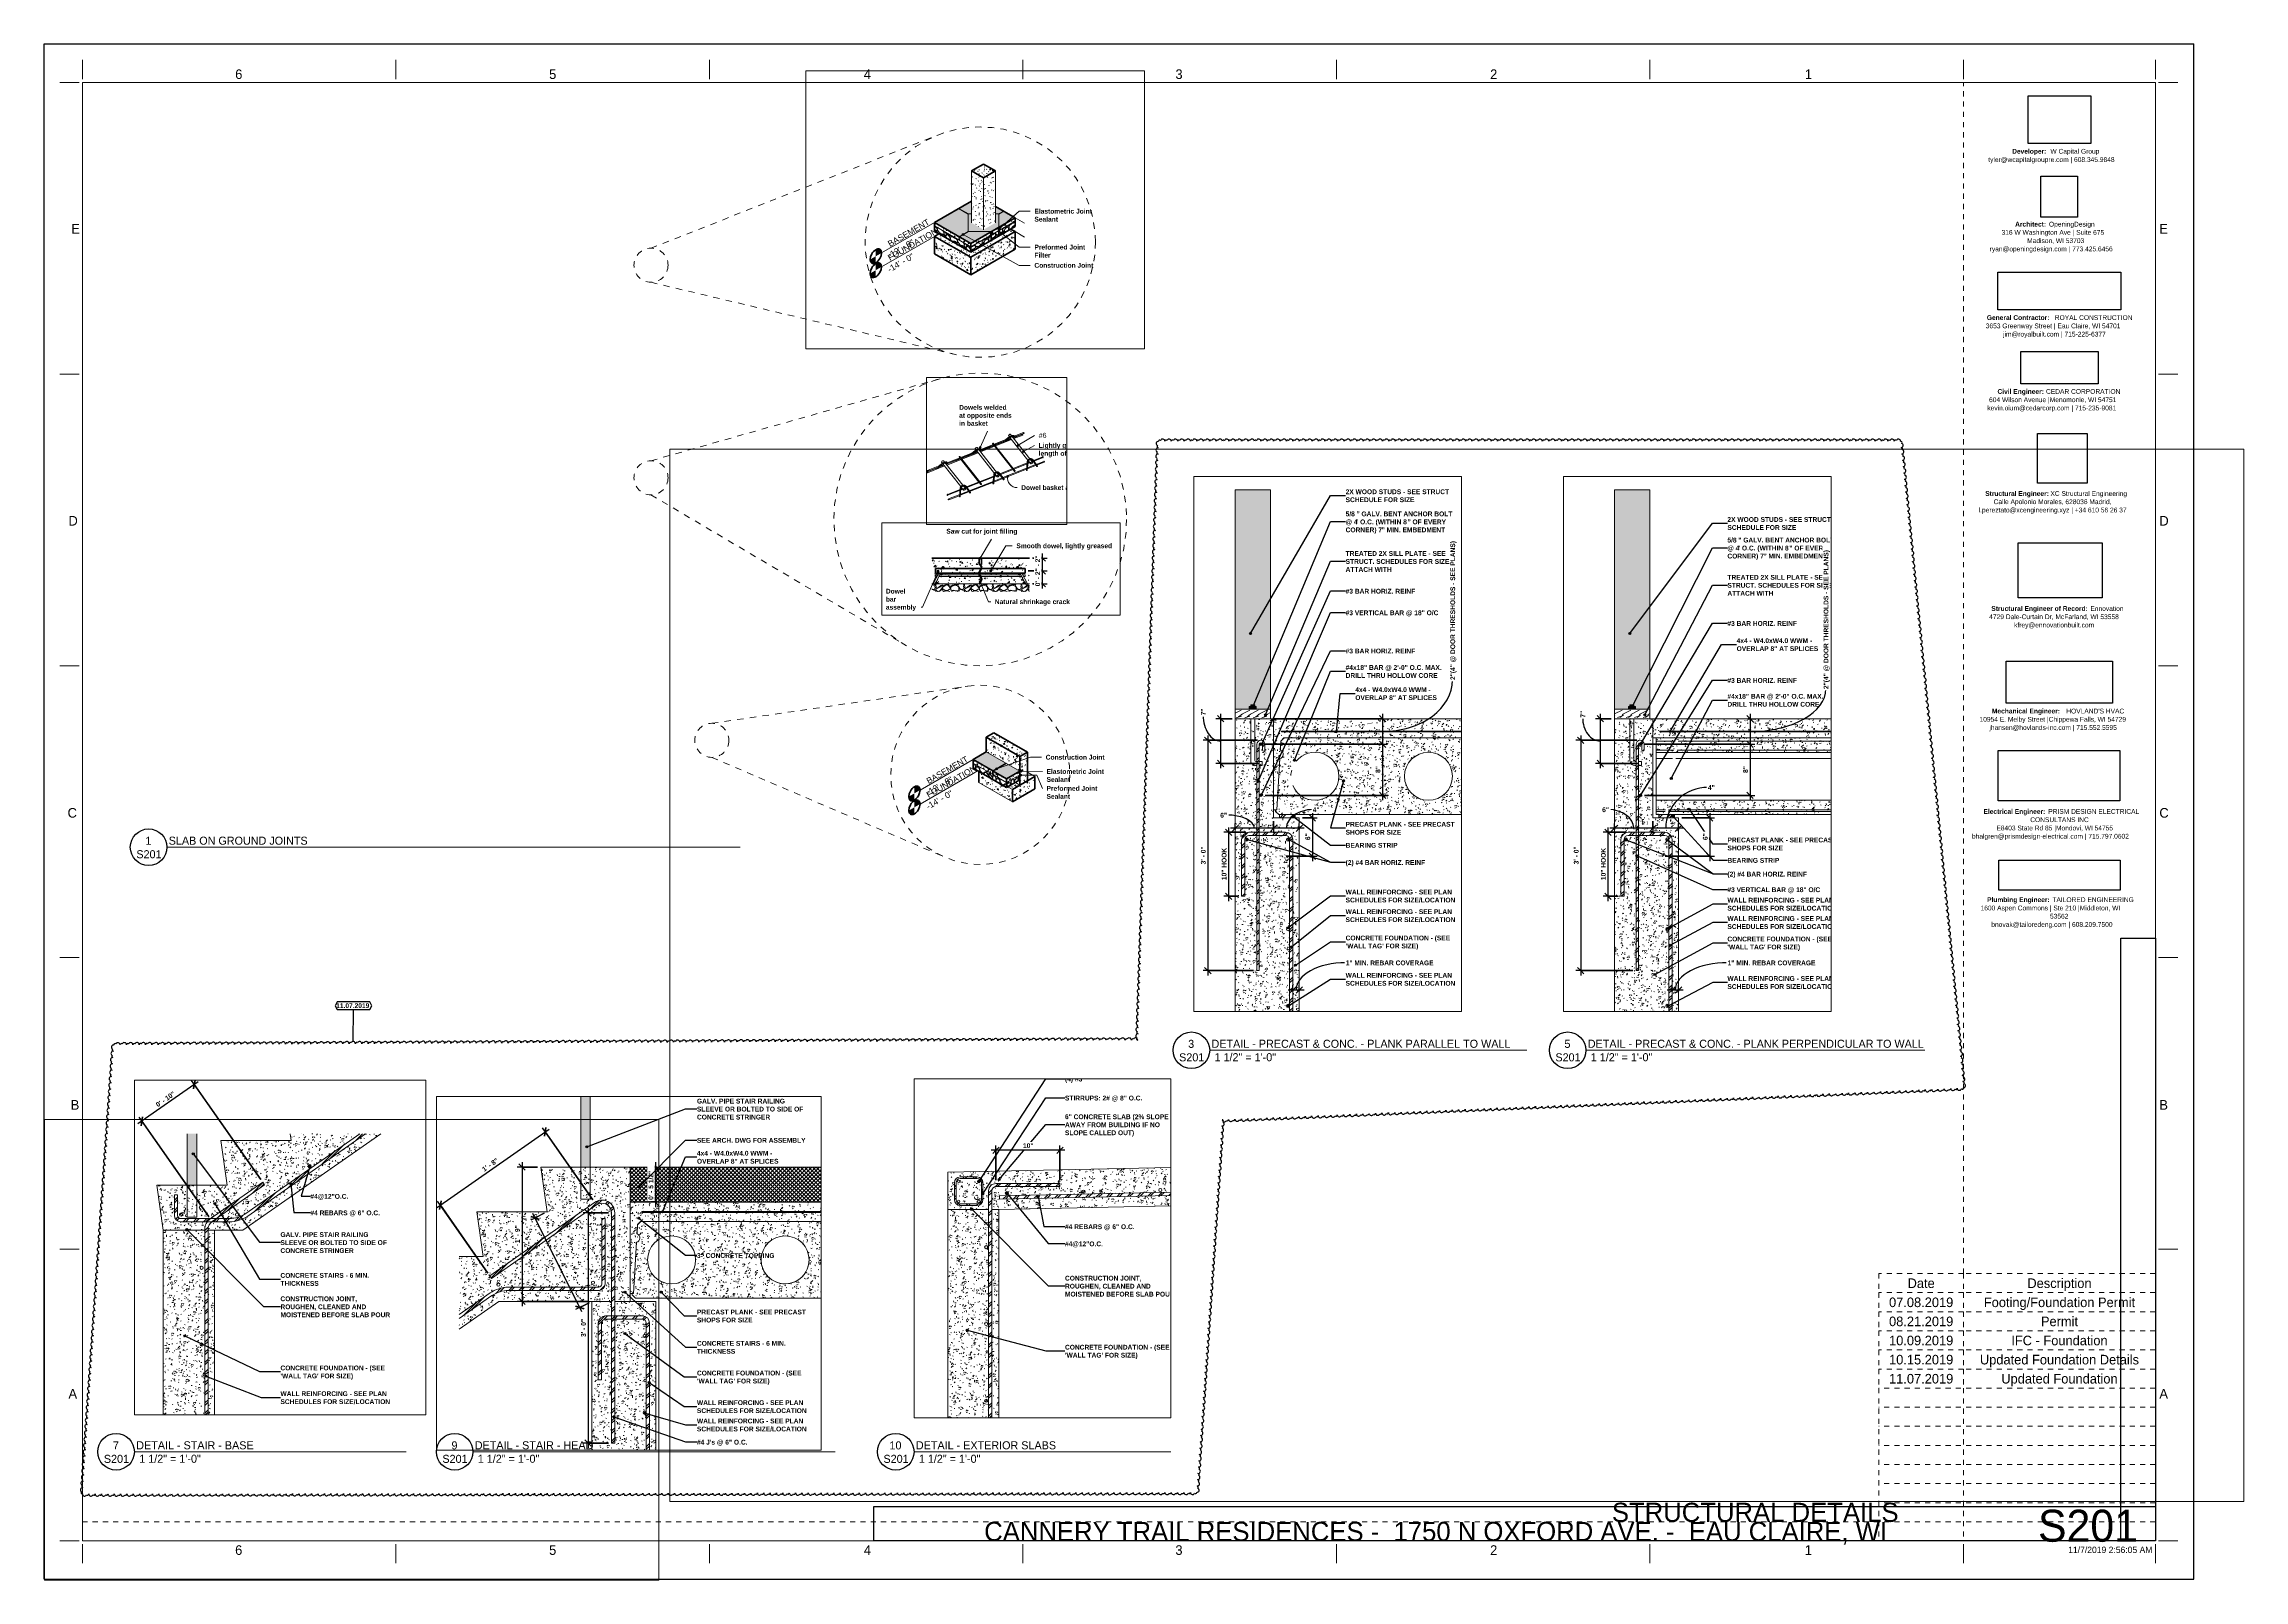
# Paper-space layout 'Layout1' of a CAD drawing. Header units: inches. Extents: x 0 to 43, y 0 to 30.
# The model-space entities are those that its viewports show. They can reach past a viewport. Long polylines and large blocks are cut down to what shows.
import ezdxf

# ---------------------------------------------------------------- set-up
doc = ezdxf.new("R2010")
doc.units = ezdxf.units.IN
doc.header["$MEASUREMENT"] = 0
for name, pattern in [('Dash 1_8_', [0.25, 0.125, -0.125]), ('Dot 1_32_', [0.03125, 0, -0.03125]), ('Grid Line 1_2_', [0.875, 0.5, -0.125, 0.125, -0.125])]:
    doc.linetypes.add(name, pattern=pattern)
for name, color, linetype, lineweight in [('A-ANNO-DIMS', 211, 'Continuous', 9), ('A-ANNO-DIMS-8', 211, 'Continuous', 9), ('A-ANNO-IDEN', 131, 'Continuous', 30), ('A-DETL', 90, 'Continuous', 9), ('A-FLOR', 192, 'Continuous', 9), ('A-FLOR-LEVL', 51, 'Continuous', 9), ('A-FLOR-MCUT', 51, 'Continuous', 18), ('A-FLOR-PATT', 8, 'Continuous', 25), ('A-GENM', 13, 'Continuous', 9), ('A-WALL', 113, 'Continuous', 9), ('A-WALL-PATT', 111, 'Continuous', 25), ('G-ANNO-REVC', 71, 'Continuous', 30), ('G-ANNO-REVC-IDEN', 71, 'Continuous', 30), ('G-ANNO-SCHD', 231, 'Continuous', 30), ('G-ANNO-TEXT', 231, 'Continuous', 9), ('G-ANNO-TTLB', 6, 'Continuous', 30), ('G-ANNO-TTLB-MEDM', 33, 'Continuous', 20), ('S-BEAM', 12, 'Continuous', 9), ('S-COLS', 52, 'Continuous', 9), ('S-FNDN', 32, 'Continuous', 9)]:
    doc.layers.add(name, color=color, linetype=linetype, lineweight=lineweight)
doc.layers.add('G-ANNO-NPLT', color=191, linetype='Continuous', plot=False)
doc.styles.add('Arial', font='arial.ttf', dxfattribs={"height": 5.669291})
doc.styles.add('Arial_2', font='arial.ttf', dxfattribs={"height": 1.574803})
doc.styles.add('Century Gothic', font='', dxfattribs={"height": 0.1875})
doc.styles.add('Century Gothic_1', font='', dxfattribs={"height": 0.09375})
doc.styles.add('Century Gothic_2', font='', dxfattribs={"height": 0.125})
doc.styles.add('Century Gothic_3', font='', dxfattribs={"height": 0.625})
doc.styles.add('Century Gothic_4', font='', dxfattribs={"height": 0.375})
doc.styles.add('Century Gothic_5', font='', dxfattribs={"height": 0.15748})
doc.styles.add('Century Gothic_B', font='', dxfattribs={"height": 4.5})
doc.styles.add('Century Gothic_B_1', font='', dxfattribs={"height": 0.75})
doc.styles.add('Century Gothic_B_2', font='', dxfattribs={"height": 1.5})
doc.styles.add('Century Gothic_B_3', font='', dxfattribs={"height": 0.09375})
doc.styles.get('Century Gothic').set_extended_font_data('Century Gothic')
doc.styles.get('Century Gothic_1').set_extended_font_data('Century Gothic')
doc.styles.get('Century Gothic_2').set_extended_font_data('Century Gothic')
doc.styles.get('Century Gothic_3').set_extended_font_data('Century Gothic')
doc.styles.get('Century Gothic_4').set_extended_font_data('Century Gothic')
doc.styles.get('Century Gothic_5').set_extended_font_data('Century Gothic')
doc.styles.get('Century Gothic_B').set_extended_font_data('Century Gothic', bold=True)
doc.styles.get('Century Gothic_B_1').set_extended_font_data('Century Gothic', bold=True)
doc.styles.get('Century Gothic_B_2').set_extended_font_data('Century Gothic', bold=True)
doc.styles.get('Century Gothic_B_3').set_extended_font_data('Century Gothic', bold=True)
doc.dimstyles.new('OD__1_16__Tol__', dxfattribs={"dimscale": 12, "dimtxt": 0.783126, "dimasz": 0.083333, "dimexe": 0.0625, "dimexo": 0.041667, "dimgap": 0.010417, "dimtad": 1, "dimdec": 4, "dimrnd": 0.0625, "dimzin": 3, "dimdsep": 46, "dimlunit": 4, "dimtxsty": 'Century Gothic_B_1', "dimblk1": 'OBLIQUE', "dimblk2": 'OBLIQUE', "dimsah": 1, "dimcen": 0.09, "dimdle": 0.0625, "dimazin": 0, "dimtfac": 1, "dimtdec": 4, "dimtix": 1, "dimtmove": 1, "dimatfit": 3, "dimfxl": 1, "dimtvp": 1, "dimtfill": 1, "dimfrac": 2, "dimtolj": 1, "dimtzin": 0, "dimlwd": 30, "dimlwe": 30, "dimarcsym": 2})
doc.dimstyles.new('OD__1_16__Tol___1', dxfattribs={"dimscale": 12, "dimtxt": 0.783126, "dimasz": 0.083333, "dimexe": 0.0625, "dimexo": 0.041667, "dimgap": 0.010417, "dimtad": 1, "dimdec": 4, "dimrnd": 0.0625, "dimzin": 3, "dimdsep": 46, "dimlunit": 4, "dimtxsty": 'Century Gothic_B_1', "dimblk1": 'OBLIQUE', "dimblk2": 'OBLIQUE', "dimsah": 1, "dimcen": 0.09, "dimdle": 0.0625, "dimazin": 0, "dimtfac": 1, "dimtdec": 4, "dimtix": 1, "dimtmove": 0, "dimatfit": 3, "dimfxl": 1, "dimtvp": 1, "dimtfill": 1, "dimfrac": 2, "dimtolj": 1, "dimtzin": 0, "dimlwd": 30, "dimlwe": 30, "dimarcsym": 2})
doc.dimstyles.new('OD__1_4__Tol__', dxfattribs={"dimscale": 12, "dimtxt": 0.783126, "dimasz": 0.083333, "dimexe": 0.0625, "dimexo": 0.041667, "dimgap": 0.010417, "dimtad": 1, "dimrnd": 0.25, "dimzin": 1, "dimdsep": 46, "dimlunit": 4, "dimtxsty": 'Century Gothic_B_1', "dimblk1": 'OBLIQUE', "dimblk2": 'OBLIQUE', "dimsah": 1, "dimcen": 0.09, "dimdle": 0.0625, "dimazin": 0, "dimtfac": 1, "dimtdec": 4, "dimtix": 1, "dimtmove": 0, "dimatfit": 3, "dimfxl": 1, "dimtvp": 1, "dimtfill": 1, "dimfrac": 2, "dimtolj": 1, "dimtzin": 0, "dimlwd": 30, "dimlwe": 30, "dimarcsym": 2})
doc.dimstyles.new('OD__1__Tol__', dxfattribs={"dimscale": 12, "dimtxt": 0.783126, "dimasz": 0.083333, "dimexe": 0.0625, "dimexo": 0.041667, "dimgap": 0.010417, "dimtad": 1, "dimdec": 0, "dimzin": 3, "dimdsep": 46, "dimlunit": 4, "dimtxsty": 'Century Gothic_B_1', "dimblk1": 'OBLIQUE', "dimblk2": 'OBLIQUE', "dimsah": 1, "dimcen": 0.09, "dimdle": 0.0625, "dimazin": 0, "dimtfac": 1, "dimtdec": 4, "dimtix": 1, "dimtmove": 0, "dimatfit": 3, "dimfxl": 1, "dimtvp": 1, "dimtfill": 1, "dimfrac": 2, "dimtolj": 1, "dimtzin": 0, "dimlwd": 30, "dimlwe": 30, "dimarcsym": 2})
picture_1 = doc.add_image_def('image1.jpg', size_in_pixel=(2440, 1006))
picture_2 = doc.add_image_def('image2.jpg', size_in_pixel=(785, 514))
picture_3 = doc.add_image_def('image3.png', size_in_pixel=(300, 300))
picture_4 = doc.add_image_def('image4.jpg', size_in_pixel=(336, 83))
picture_5 = doc.add_image_def('image5.jpg', size_in_pixel=(278, 110))
picture_6 = doc.add_image_def('image6.jpg', size_in_pixel=(302, 126))
picture_7 = doc.add_image_def('image7.jpg', size_in_pixel=(261, 80))
picture_8 = doc.add_image_def('image8.jpg', size_in_pixel=(344, 261))
picture_9 = doc.add_image_def('image9.jpg', size_in_pixel=(547, 610))
picture_10 = doc.add_image_def('image10.jpg', size_in_pixel=(95, 1663))
picture_11 = doc.add_image_def('image11.jpg', size_in_pixel=(3536, 95))
pattern_1 = [(330, (-5910.208, -6358.692), (10.861263, -3.13574), [0.517, -8.889, 0.517, -8.889, -50.166]), (330, (-5910.208, -6358.692), (10.861263, -3.13574), [-18.812, 0.517, -18.295, 0.517, -8.889, -21.947]), (330, (-5910.208, -6358.692), (10.861263, -3.13574), [-47.03, 0.517, -5.753, 0.517, -15.159]), (111.206, (-5906.135, -6359.476), (-7.781888, 13.78667), [0.619, -10.641, 0.619, -10.641, -60.052]), (111.206, (-5906.135, -6359.476), (-7.781888, 13.78667), [-22.52, 0.619, -21.9, 0.619, -10.641, -26.273]), (111.206, (-5906.135, -6359.476), (-7.781888, 13.78667), [-56.299, 0.619, -6.887, 0.619, -18.147]), (234.896, (-5904.778, -6353.989), (-3.07885, -10.650736), [0.39, -6.693, 0.39, -6.693, -37.774]), (234.896, (-5904.778, -6353.989), (-3.07885, -10.650736), [-14.165, 0.39, -13.776, 0.39, -6.693, -16.526]), (234.896, (-5904.778, -6353.989), (-3.07885, -10.650736), [-35.413, 0.39, -4.332, 0.39, -11.415])]
pattern_2 = [(38.617, (-1113.583, -6368.536), (9.73812, -6.60578), [0.838, -9.214]), (325.848, (-1113.583, -6368.536), (-1.88344, 12.87938), [0.981, -10.786]), (98.321, (-1112.772, -6369.087), (7.85377, 6.27363), [1.085, -11.932]), (32.051, (-1113.583, -6365.401), (14.4899, -10.9602), [1.248, -13.724]), (95.439, (-1112.376, -6366.314), (12.6891, 7.9445), [1.583, -17.408]), (322.895, (-1113.583, -6365.401), (12.6889, 7.9446), [1.514, -16.654]), (352.362, (-1112.226, -6366.968), (8.1041, -10.99066), [0.959, -10.55]), (306.403, (-1112.226, -6366.968), (3.3032, 9.4604), [1.138, -12.517]), (70.753, (-1111.55, -6367.884), (11.4073, -1.52982), [0.835, -9.186]), (17.155, (-1113.583, -6368.536), (0.16509, 5.12364), [0.372, -6.978, 0.372, -7.181, -7.468]), (17.155, (-1113.583, -6368.536), (0.16509, 5.12364), [-14.902, 0.372, -7.096]), (336.958, (-1113.583, -6368.536), (3.57184, 4.12072), [0.483, -5.105, 0.483, -8.835, -3.693]), (336.958, (-1113.583, -6368.536), (3.57184, 4.12072), [-14.905, 0.483, -3.211]), (307.294, (-1116.611, -6366.788), (7.247186, -4.53768), [0.624, -4.101, 0.624, -14.117, -19.559]), (307.294, (-1116.611, -6366.788), (7.247186, -4.53768), [-19.465, 0.624, -18.936]), (301.444, (-1117.968, -6366.004), (7.91746, -3.00151), [0.633, -5.603, 0.633, -9.306, -14.103]), (301.444, (-1117.968, -6366.004), (7.91746, -3.00151), [-16.175, 0.633, -13.47])]
pattern_3 = [(62.892, (-1343.783, -6234.09), (9.7382, 4.6381), [1.436, -15.8]), (25.47, (-1343.783, -6234.09), (-1.8834, 10.7044), [0.899, -9.887]), (99.981, (-1342.972, -6233.704), (7.8537, 15.3424), [0.906, -9.963]), (60.684, (-1343.783, -6230.955), (14.4891, 5.7708), [2.16, -23.757]), (96.106, (-1342.576, -6230.474), (12.6894, 22.597), [1.41, -15.512]), (21.716, (-1343.783, -6230.955), (12.6896, 22.597), [1.3, -14.297]), (45.584, (-1342.425, -6230.955), (8.10354, -1.6329), [1.358, -14.941]), (348.607, (-1342.425, -6230.955), (3.3034, 13.275), [0.689, -7.578]), (76.026, (-1341.75, -6231.091), (11.4069, 11.642), [1.14, -12.54]), (55.653, (-1343.783, -6234.09), (0.16523, 5.31442), [0.63, -11.817, 0.63, -12.161, -12.648]), (55.653, (-1343.783, -6234.09), (0.16523, 5.31442), [-25.238, 0.63, -12.018]), (36.106, (-1343.783, -6234.09), (3.57124, 8.24512), [0.55, -5.814, 0.55, -10.063, -4.207]), (36.106, (-1343.783, -6234.09), (3.57124, 8.24512), [-16.977, 0.55, -3.657]), (351.006, (-1346.811, -6235.838), (7.24703, 3.83117), [0.383, -2.516, 0.383, -8.66, -11.999]), (351.006, (-1346.811, -6235.838), (7.24703, 3.83117), [-11.941, 0.383, -11.616]), (334.325, (-1348.168, -6236.622), (7.9174, 6.141), [0.367, -3.243, 0.367, -5.387, -8.163]), (334.325, (-1348.168, -6236.622), (7.9174, 6.141), [-9.363, 0.367, -7.797])]
pattern_4 = [(232.411, (-1344.923, -6231.457), (-57.00672, -76.796793), [2.492, -246.72]), (233.413, (-1343.783, -6229.921), (-19.00293, -32.91283), [1.913, -93.73]), (223.898, (-1343.213, -6229.373), (-38.00453, -43.8836), [0.791, -78.322]), (210, (-1342.453, -6228.934), (-0.0002, -21.942), [0.878, -21.064]), (190.893, (-1341.883, -6228.824), (-19.0022, -10.9706), [0.581, -57.472]), (0, (-1341.693, -6212.916), (19.002, 10.971), [0.76, -37.244]), (300, (-1341.883, -6212.587), (19.0022, -10.9707), [0.38, -37.625]), (270, (-1341.883, -6211.49), (19.002, 10.971), [1.097, -20.845]), (215.209, (-1341.693, -6225.643), (-152.017315, -109.71021), [2.093, -207.22]), (300, (-1337.512, -6209.625), (19.0022, -10.9707), [0.38, -37.625]), (310.893, (-1337.892, -6209.186), (19.00194, -10.9711), [0.581, -57.472]), (242.543, (-1334.852, -6217.085), (-95.01131, -186.506555), [2.473, -244.8]), (250.893, (-1334.282, -6215.44), (-0.0003, -21.9417), [1.742, -56.311]), (233.413, (-1327.631, -6214.013), (-19.00293, -32.91283), [0.956, -94.686]), (53.413, (-1333.332, -6223.448), (19.00293, 32.91283), [0.956, -94.686]), (30, (-1333.712, -6223.668), (0.0002, 21.942), [0.439, -21.503]), (0, (-1334.092, -6223.668), (19.002, 10.971), [0.38, -37.625]), (283.898, (-1334.282, -6222.9), (19.00206, -54.8547), [0.791, -78.322]), (270, (-1334.282, -6222.461), (19.002, 10.971), [0.439, -21.503]), (250.893, (-1334.282, -6222.022), (-0.0003, -21.9417), [0.581, -57.472]), (150, (-1334.282, -6221.803), (-19.002, -10.971), [0.219, -21.723]), (90, (-1334.282, -6222.022), (-19.002, -10.971), [0.219, -21.723]), (43.898, (-1327.441, -6207.979), (38.00453, 43.8836), [1.582, -77.531]), (35.209, (-1326.301, -6206.882), (152.017315, 109.71021), [2.093, -207.22]), (210, (-1327.061, -6212.587), (-0.0002, -21.9417), [1.317, -20.625]), (223.174, (-1324.021, -6209.735), (-57.006143, -54.854889), [4.169, -412.728]), (223.898, (-1323.451, -6209.186), (-38.00453, -43.8836), [0.791, -78.322]), (233.413, (-1322.881, -6208.418), (-19.00293, -32.91283), [0.956, -94.686]), (256.102, (-1322.69, -6207.65), (-0.0004, -21.94226), [0.791, -78.322]), (250.893, (-1322.5, -6207.102), (-0.0003, -21.9417), [0.581, -57.472]), (270, (-1322.5, -6206.663), (19.002, 10.971), [0.439, -21.503]), (295.285, (-1323.071, -6205.456), (19.00234, -32.91294), [1.335, -132.133]), (330, (-1323.641, -6205.127), (19.002, 10.9707), [0.658, -21.284]), (30, (-1324.591, -6205.675), (0.0002, 21.9417), [1.097, -20.845]), (10.893, (-1328.771, -6213.355), (19.0022, 10.9706), [0.581, -57.472]), (310.893, (-1329.151, -6212.916), (19.00194, -10.9711), [0.581, -57.472]), (278.948, (-1329.341, -6211.709), (19.00194, -98.73914), [1.222, -120.946]), (270, (-1329.341, -6210.393), (19.002, 10.971), [1.317, -20.625]), (248.213, (-1328.771, -6208.967), (-19.00196, -54.85454), [1.536, -152.058]), (216.587, (-1327.441, -6207.979), (-114.01334, -87.76833), [1.657, -164.001]), (120, (-1341.503, -6216.756), (-19.0022, 10.9707), [0.38, -37.625]), (150, (-1341.123, -6216.976), (-19.002, -10.9707), [0.439, -21.503]), (199.107, (-1340.173, -6216.646), (-19.0025, -10.9716), [1.006, -99.545]), (218.948, (-1339.222, -6215.878), (-76.00963, -65.82574), [1.222, -120.946]), (220.893, (-1338.462, -6215.22), (-57.00694, -54.8547), [1.006, -99.545]), (246.587, (-1338.082, -6214.342), (-19.00245, -54.85476), [0.956, -94.686]), (246.587, (-1337.702, -6213.465), (-19.00245, -54.85476), [0.956, -94.686]), (270, (-1337.702, -6212.807), (19.002, 10.971), [0.658, -21.284]), (293.413, (-1338.082, -6211.929), (19.00188, -32.91343), [0.956, -94.686]), (120, (-1337.892, -6216.427), (-19.0022, 10.9707), [0.76, -37.244]), (199.107, (-1336.942, -6216.098), (-19.0025, -10.9716), [1.006, -99.545]), (220.893, (-1336.182, -6215.44), (-57.00694, -54.8547), [1.006, -99.545]), (240, (-1335.612, -6214.452), (0.0002, -21.9417), [1.14, -36.864]), (256.102, (-1335.422, -6213.684), (-0.0004, -21.94226), [0.791, -78.322]), (300, (-1335.802, -6213.026), (19.0022, -10.9707), [0.76, -37.244]), (330, (-1336.182, -6212.807), (19.002, 10.9707), [0.439, -21.503]), (349.107, (-1336.752, -6212.697), (38.0048, 3e-05), [0.581, -57.472]), (30, (-1337.132, -6212.916), (0.0002, 21.9417), [0.439, -21.503]), (53.413, (-1337.702, -6213.684), (19.00293, 32.91283), [0.956, -94.686]), (76.102, (-1337.892, -6214.452), (0.0004, 21.94226), [0.791, -78.322]), (70.893, (-1338.082, -6215.001), (0.0003, 21.9417), [0.581, -57.472]), (76.102, (-1338.272, -6215.769), (0.0004, 21.94226), [0.791, -78.322]), (103.898, (-1338.272, -6216.646), (-19.00206, 54.8547), [0.791, -78.322]), (60, (-1338.652, -6217.305), (-0.0002, 21.9417), [0.76, -37.244]), (43.898, (-1339.222, -6217.853), (38.00453, 43.8836), [0.791, -78.322]), (30, (-1340.173, -6218.402), (0.0002, 21.9417), [1.097, -20.845]), (40.893, (-1340.933, -6219.06), (57.00694, 54.8547), [1.006, -99.545]), (10.893, (-1341.503, -6219.17), (19.0022, 10.9706), [0.581, -57.472]), (270, (-1341.503, -6218.511), (19.002, 10.971), [0.658, -21.284]), (240, (-1340.933, -6217.524), (0.0002, -21.9417), [1.14, -36.864]), (223.898, (-1339.793, -6216.427), (-38.00453, -43.8836), [1.582, -77.531]), (210, (-1338.842, -6215.878), (-0.0002, -21.9417), [1.097, -20.845]), (180, (-1338.462, -6215.878), (-19.002, -10.971), [0.38, -37.625]), (229.107, (-1331.242, -6215.22), (-19.0024, -32.9131), [0.581, -57.472]), (169.107, (-1330.671, -6215.33), (-38.0048, -3e-05), [0.581, -57.472]), (124.715, (-1329.911, -6216.427), (-57.00705, 76.79704), [1.335, -132.133]), (95.209, (-1329.721, -6218.511), (-19.00317, 186.50596), [2.093, -207.22]), (90, (-1329.721, -6218.731), (-19.002, -10.971), [0.219, -21.723]), (70.893, (-1329.911, -6219.279), (0.0003, 21.9417), [0.581, -57.472]), (49.107, (-1330.291, -6219.718), (19.0024, 32.9131), [0.581, -57.472]), (30, (-1330.861, -6220.047), (0.0002, 21.942), [0.658, -21.284]), (30, (-1331.051, -6220.157), (0.0002, 21.942), [0.219, -21.723]), (30, (-1331.432, -6220.377), (0.0002, 21.942), [0.439, -21.503]), (349.107, (-1332.002, -6220.267), (38.0048, 3e-05), [0.581, -57.472]), (0, (-1332.382, -6220.267), (19.002, 10.971), [0.38, -37.625]), (283.898, (-1332.572, -6219.499), (19.00206, -54.8547), [0.791, -78.322]), (270, (-1332.572, -6219.06), (19.002, 10.971), [0.439, -21.503]), (270, (-1332.572, -6218.402), (19.002, 10.971), [0.658, -21.284]), (261.052, (-1332.382, -6217.195), (0.00018, -21.94206), [1.222, -120.946]), (243.67, (-1331.622, -6215.659), (-57.00768, -120.67979), [1.714, -169.658]), (270, (-1327.631, -6213.794), (19.002, 10.971), [0.219, -21.723]), (270, (-1327.631, -6213.575), (19.002, 10.971), [0.219, -21.723]), (349.107, (-1328.201, -6213.465), (38.0048, 3e-05), [0.581, -57.472]), (0, (-1329.341, -6213.465), (19.002, 10.971), [1.14, -36.864]), (30, (-1330.291, -6214.013), (0.0002, 21.9417), [1.097, -20.845]), (70.893, (-1330.481, -6214.562), (0.0003, 21.9417), [0.581, -57.472]), (90, (-1330.481, -6215.44), (-19.002, -10.971), [0.878, -21.064]), (150, (-1329.911, -6215.769), (-19.002, -10.9707), [0.658, -21.284]), (190.893, (-1329.341, -6215.659), (-19.0022, -10.9706), [0.581, -57.472]), (210, (-1328.771, -6215.33), (-0.0002, -21.9417), [0.658, -21.284]), (223.898, (-1328.201, -6214.781), (-38.00453, -43.8836), [0.791, -78.322]), (22.411, (-1335.612, -6207.211), (19.00243, 10.97126), [2.878, -141.005]), (40.893, (-1336.372, -6207.87), (57.00694, 54.8547), [1.006, -99.545]), (64.715, (-1336.942, -6209.076), (38.00466, 87.76808), [1.335, -132.133]), (94.715, (-1336.752, -6211.38), (-19.002646, 208.448403), [2.312, -228.861]), (100.893, (-1336.562, -6212.368), (-19.0021, 76.7968), [1.006, -99.545]), (163.898, (-1335.802, -6212.587), (-57.0066, 10.97108), [0.791, -78.322]), (190.893, (-1335.232, -6212.477), (-19.0022, -10.9706), [0.581, -57.472]), (223.898, (-1334.662, -6211.929), (-38.00453, -43.8836), [0.791, -78.322]), (240, (-1333.712, -6210.283), (0.0002, -21.9417), [1.9, -36.104]), (242.204, (-1332.382, -6207.76), (-114.014383, -219.41927), [2.852, -282.393]), (256.102, (-1332.192, -6206.992), (-0.0004, -21.94226), [0.791, -78.322]), (270, (-1332.192, -6206.773), (19.002, 10.971), [0.219, -21.723]), (289.107, (-1332.382, -6206.224), (19.0024, -32.9131), [0.581, -57.472]), (349.107, (-1332.952, -6206.114), (38.0048, 3e-05), [0.581, -57.472]), (90, (-1341.693, -6216.427), (-19.002, -10.971), [1.536, -20.406]), (6.587, (-1339.032, -6212.039), (57.00684, 10.97077), [0.956, -94.686]), (30, (-1340.173, -6212.697), (0.0002, 21.9417), [1.317, -20.625]), (51.787, (-1341.123, -6213.904), (57.00614, 76.79711), [1.536, -152.058]), (60, (-1341.693, -6214.891), (-0.0002, 21.9417), [1.14, -36.864]), (90, (-1344.733, -6225.204), (-19.002, -10.971), [1.536, -20.406]), (120, (-1344.163, -6226.191), (-19.0022, 10.9707), [1.14, -36.864]), (180, (-1343.023, -6226.191), (-19.002, -10.971), [1.14, -36.864]), (210, (-1342.073, -6225.643), (-0.0002, -21.9417), [1.097, -20.845]), (236.33, (-1341.123, -6224.216), (-19.00221, -32.91341), [1.714, -169.658]), (243.67, (-1340.363, -6222.68), (-57.00768, -120.67979), [1.714, -169.658]), (233.413, (-1339.222, -6221.145), (-19.00293, -32.91283), [1.913, -93.73]), (248.213, (-1338.652, -6219.718), (-19.00196, -54.85454), [1.536, -152.058]), (270, (-1338.652, -6219.279), (19.002, 10.971), [0.439, -21.503]), (270, (-1338.652, -6218.621), (19.002, 10.971), [0.658, -21.284]), (330, (-1339.222, -6218.292), (19.002, 10.9707), [0.658, -21.284]), (21.052, (-1340.363, -6218.731), (19.0023, 10.97119), [1.222, -120.946]), (40.893, (-1341.883, -6220.047), (57.00694, 54.8547), [2.011, -98.54]), (43.898, (-1343.593, -6221.693), (38.00453, 43.8836), [2.373, -76.739]), (60, (-1344.163, -6222.68), (-0.0002, 21.9417), [1.14, -36.864]), (60, (-1344.733, -6223.668), (-0.0002, 21.9417), [1.14, -36.864]), (109.107, (-1340.553, -6226.081), (-19.0024, 32.9131), [1.161, -56.892]), (136.102, (-1339.983, -6226.63), (-19.00235, 10.9715), [0.791, -78.322]), (169.107, (-1339.412, -6226.74), (-38.0048, -3e-05), [0.581, -57.472]), (190.893, (-1338.842, -6226.63), (-19.0022, -10.9706), [0.581, -57.472]), (150, (-1338.272, -6226.959), (-19.002, -10.971), [0.658, -21.284]), (190.893, (-1337.702, -6226.849), (-19.0022, -10.9706), [0.581, -57.472]), (210, (-1337.132, -6226.52), (-0.0002, -21.942), [0.658, -21.284]), (229.107, (-1336.752, -6226.081), (-19.0024, -32.9131), [0.581, -57.472]), (229.107, (-1335.992, -6225.204), (-19.0024, -32.9131), [1.161, -56.892]), (217.589, (-1334.852, -6224.326), (-95.01126, -76.79668), [1.439, -142.444]), (250.893, (-1334.472, -6223.229), (-0.0003, -21.9417), [1.161, -56.892]), (270, (-1334.472, -6223.01), (19.002, 10.971), [0.219, -21.723]), (270, (-1334.472, -6222.571), (19.002, 10.971), [0.439, -21.503]), (349.107, (-1335.042, -6221.583), (38.0048, 3e-05), [0.581, -57.472]), (351.787, (-1336.562, -6221.364), (95.01132, -10.97021), [1.536, -152.058]), (353.413, (-1337.512, -6221.254), (38.0048, -0.0006), [0.956, -94.686]), (10.893, (-1338.652, -6221.474), (19.0022, 10.9706), [1.161, -56.892]), (30, (-1339.412, -6221.912), (0.0002, 21.9417), [0.878, -21.064]), (53.413, (-1339.983, -6222.68), (19.00293, 32.91283), [0.956, -94.686]), (64.715, (-1340.553, -6223.887), (38.00466, 87.76808), [1.335, -132.133]), (70.893, (-1340.933, -6224.984), (0.0003, 21.9417), [1.161, -56.892]), (240, (-1332.192, -6221.693), (0.0002, -21.9417), [1.14, -36.864]), (246.587, (-1331.812, -6220.815), (-19.00245, -54.85476), [0.956, -94.686]), (270, (-1331.812, -6220.596), (19.002, 10.971), [0.219, -21.723]), (330, (-1332.192, -6220.377), (19.002, 10.971), [0.439, -21.503]), (0, (-1332.952, -6220.377), (19.002, 10.971), [0.76, -37.244]), (43.898, (-1334.092, -6221.474), (38.00453, 43.8836), [1.582, -77.531]), (79.107, (-1334.282, -6222.461), (-0.00042, 21.94244), [1.006, -99.545]), (76.102, (-1342.833, -6231.567), (0.0004, 21.94226), [0.791, -78.322]), (150, (-1342.453, -6231.786), (-19.002, -10.971), [0.439, -21.503]), (169.107, (-1341.883, -6231.896), (-38.0048, -3e-05), [0.581, -57.472]), (180, (-1341.123, -6231.896), (-19.002, -10.971), [0.76, -37.244]), (210, (-1340.933, -6231.786), (-0.0002, -21.942), [0.219, -21.723]), (190.893, (-1340.363, -6231.677), (-19.0022, -10.9706), [0.581, -57.472]), (210, (-1339.603, -6231.238), (-0.0002, -21.942), [0.878, -21.064]), (223.898, (-1339.032, -6230.689), (-38.00453, -43.8836), [0.791, -78.322]), (231.787, (-1338.082, -6229.482), (-57.00614, -76.79711), [1.536, -152.058]), (229.107, (-1337.702, -6229.044), (-19.0024, -32.9131), [0.581, -57.472]), (256.102, (-1337.512, -6228.276), (-0.0004, -21.94226), [0.791, -78.322]), (310.893, (-1337.892, -6227.837), (19.0019, -10.9711), [0.581, -57.472]), (316.102, (-1338.462, -6227.288), (19.00235, -10.9715), [0.791, -78.322]), (343.898, (-1339.222, -6227.069), (57.0066, -10.97108), [0.791, -78.322]), (16.102, (-1339.983, -6227.288), (19.00276, 10.97077), [0.791, -78.322]), (43.898, (-1340.553, -6227.837), (38.00453, 43.8836), [0.791, -78.322]), (51.787, (-1341.503, -6229.044), (57.00614, 76.79711), [1.536, -152.058]), (56.996, (-1342.643, -6230.799), (19.00181, 32.91282), [2.093, -207.22]), (150, (-1336.942, -6229.482), (-19.002, -10.971), [0.219, -21.723]), (180, (-1336.562, -6229.482), (-19.002, -10.971), [0.38, -37.625]), (218.948, (-1335.612, -6228.714), (-76.00963, -65.82574), [1.222, -120.946]), (196.102, (-1334.852, -6228.495), (-19.00276, -10.97077), [0.791, -78.322]), (205.693, (-1332.572, -6227.398), (-19.002236, -10.971114), [2.53, -250.516]), (229.107, (-1332.192, -6226.959), (-19.0024, -32.9131), [0.581, -57.472]), (240, (-1331.812, -6226.301), (0.0002, -21.9417), [0.76, -37.244]), (270, (-1331.812, -6225.204), (19.002, 10.971), [1.097, -20.845]), (270, (-1331.812, -6224.546), (19.002, 10.971), [0.658, -21.284]), (319.107, (-1332.572, -6223.887), (19.00293, -10.97085), [1.006, -99.545]), (6.587, (-1333.522, -6223.997), (57.00684, 10.97077), [0.956, -94.686]), (19.107, (-1334.472, -6224.326), (19.0025, 10.9716), [1.006, -99.545]), (43.898, (-1336.182, -6225.972), (38.00453, 43.8836), [2.373, -76.739]), (55.285, (-1336.942, -6227.069), (19.00227, 32.91298), [1.335, -132.133]), (73.898, (-1337.322, -6228.385), (19.00186, 76.79664), [1.37, -135.657]), (100.893, (-1337.132, -6229.373), (-19.0021, 76.7968), [1.006, -99.545]), (19.107, (-1338.842, -6209.515), (19.0025, 10.9716), [1.006, -99.545]), (25.285, (-1340.933, -6210.503), (19.002397, 10.971452), [2.312, -228.861]), (30, (-1341.503, -6210.832), (0.0002, 21.9417), [0.658, -21.284]), (60, (-1341.883, -6211.49), (-0.0002, 21.9417), [0.76, -37.244]), (210, (-1340.363, -6212.587), (-0.0002, -21.9417), [0.658, -21.284]), (216.587, (-1339.032, -6211.6), (-114.01334, -87.76833), [1.657, -164.001]), (203.413, (-1337.512, -6210.941), (-19.00219, -10.97093), [1.657, -164.001]), (240, (-1337.322, -6210.612), (0.0002, -21.9417), [0.38, -37.625]), (270, (-1337.322, -6209.954), (19.002, 10.971), [0.658, -21.284]), (190.893, (-1331.242, -6205.785), (-19.0022, -10.9706), [0.581, -57.472]), (210, (-1330.481, -6205.346), (-0.0002, -21.9417), [0.878, -21.064]), (223.898, (-1329.911, -6204.798), (-38.00453, -43.8836), [0.791, -78.322]), (201.052, (-1328.771, -6204.359), (-19.0023, -10.97119), [1.222, -120.946]), (233.413, (-1328.201, -6203.591), (-19.00293, -32.91283), [0.956, -94.686]), (270, (-1328.201, -6203.372), (19.002, 10.971), [0.219, -21.723]), (300, (-1328.391, -6203.042), (19.0022, -10.9707), [0.38, -37.625]), (10.893, (-1329.531, -6203.262), (19.0022, 10.9706), [1.161, -56.892]), (10.893, (-1330.671, -6203.481), (19.0022, 10.9706), [1.161, -56.892]), (40.893, (-1331.432, -6204.139), (57.00694, 54.8547), [1.006, -99.545]), (60, (-1332.002, -6205.127), (-0.0002, 21.9417), [1.14, -36.864]), (103.898, (-1331.812, -6205.895), (-19.00206, 54.8547), [0.791, -78.322]), (30, (-1346.633, -6233.542), (0.0002, 21.942), [0.219, -21.723]), (330, (-1347.013, -6233.322), (19.002, 10.971), [0.439, -21.503]), (274.307, (-1347.203, -6230.799), (19.004116, -230.39041), [2.53, -250.516]), (259.107, (-1347.013, -6229.812), (0.00042, -21.94244), [1.006, -99.545]), (240, (-1346.633, -6229.153), (0.0002, -21.9417), [0.76, -37.244]), (223.898, (-1344.923, -6227.508), (-38.00453, -43.8836), [2.373, -76.739]), (210, (-1344.733, -6227.398), (-0.0002, -21.9417), [0.219, -21.723]), (202.411, (-1343.403, -6226.849), (-19.00243, -10.97126), [1.439, -142.444]), (169.107, (-1341.123, -6225.752), (-38.0048, -3e-05), [0.581, -57.472]), (109.107, (-1340.743, -6226.849), (-19.0024, 32.9131), [1.161, -56.892]), (90, (-1340.743, -6227.069), (-19.002, -10.971), [0.219, -21.723]), (76.102, (-1340.933, -6227.837), (0.0004, 21.94226), [0.791, -78.322]), (49.107, (-1341.313, -6228.276), (19.0024, 32.9131), [0.581, -57.472]), (43.898, (-1341.883, -6228.824), (38.00453, 43.8836), [0.791, -78.322]), (136.102, (-1331.622, -6224.436), (-19.00235, 10.9715), [0.791, -78.322]), (130.893, (-1331.242, -6224.875), (-19.0019, 10.9711), [0.581, -57.472]), (173.413, (-1330.291, -6224.984), (-38.0048, 0.0006), [0.956, -94.686]), (199.107, (-1329.341, -6224.655), (-19.0025, -10.9716), [1.006, -99.545]), (233.413, (-1328.771, -6223.887), (-19.00293, -32.91283), [0.956, -94.686]), (256.102, (-1328.581, -6223.119), (-0.0004, -21.94226), [0.791, -78.322]), (270, (-1328.581, -6222.9), (19.002, 10.971), [0.219, -21.723]), (278.948, (-1328.771, -6221.693), (19.00194, -98.73914), [1.222, -120.946]), (250.893, (-1328.581, -6221.145), (-0.0003, -21.9417), [0.581, -57.472]), (270, (-1328.581, -6220.925), (19.002, 10.971), [0.219, -21.723]), (300, (-1329.151, -6219.938), (19.0022, -10.9707), [1.14, -36.864]), (353.413, (-1330.101, -6219.828), (38.0048, -0.0006), [0.956, -94.686]), (36.587, (-1331.432, -6220.815), (114.01334, 87.76833), [1.657, -164.001]), (60, (-1332.192, -6222.132), (-0.0002, 21.9417), [1.52, -36.484]), (60, (-1332.572, -6222.79), (-0.0002, 21.9417), [0.76, -37.244]), (90, (-1332.572, -6223.448), (-19.002, -10.971), [0.658, -21.284]), (130.893, (-1332.192, -6223.887), (-19.0019, 10.9711), [0.581, -57.472]), (100.893, (-1329.341, -6218.292), (-19.0021, 76.7968), [1.006, -99.545]), (109.107, (-1329.151, -6218.841), (-19.0024, 32.9131), [0.581, -57.472]), (150, (-1328.961, -6218.95), (-19.002, -10.971), [0.219, -21.723]), (210, (-1328.391, -6218.621), (-0.0002, -21.942), [0.658, -21.284]), (233.413, (-1327.821, -6217.853), (-19.00293, -32.91283), [0.956, -94.686]), (215.818, (-1326.301, -6216.756), (-133.015085, -98.73974), [1.875, -185.597]), (246.587, (-1325.921, -6215.878), (-19.00245, -54.85476), [0.956, -94.686]), (270, (-1325.921, -6215.659), (19.002, 10.971), [0.219, -21.723]), (289.107, (-1326.111, -6215.11), (19.0024, -32.9131), [0.581, -57.472]), (286.102, (-1326.491, -6213.794), (19.00233, -54.85472), [1.37, -135.657]), (330, (-1326.871, -6213.575), (19.002, 10.9707), [0.439, -21.503]), (43.898, (-1327.441, -6214.123), (38.00453, 43.8836), [0.791, -78.322]), (51.052, (-1328.771, -6215.769), (95.01119, 120.680894), [2.116, -209.484]), (43.898, (-1329.341, -6216.317), (38.00453, 43.8836), [0.791, -78.322]), (79.107, (-1329.531, -6217.305), (-0.00042, 21.94244), [1.006, -99.545]), (210, (-1335.042, -6214.781), (-0.0002, -21.9417), [0.658, -21.284]), (210, (-1334.662, -6214.562), (-0.0002, -21.9417), [0.439, -21.503]), (150, (-1334.282, -6214.781), (-19.002, -10.9707), [0.439, -21.503]), (90, (-1334.282, -6215.44), (-19.002, -10.971), [0.658, -21.284]), (49.107, (-1337.132, -6220.596), (19.0024, 32.9131), [1.742, -56.311]), (10.893, (-1337.702, -6220.706), (19.0022, 10.9706), [0.581, -57.472]), (306.587, (-1338.272, -6219.938), (38.0044, -43.88398), [0.956, -94.686]), (76.102, (-1334.662, -6217.195), (0.0004, 21.94226), [0.791, -78.322]), (90, (-1334.662, -6218.292), (-19.002, -10.971), [1.097, -20.845]), (130.893, (-1334.282, -6218.731), (-19.00194, 10.9711), [0.581, -57.472]), (180, (-1333.522, -6218.731), (-19.002, -10.971), [0.76, -37.244]), (223.898, (-1332.952, -6218.182), (-38.00453, -43.8836), [0.791, -78.322]), (250.893, (-1332.762, -6217.634), (-0.0003, -21.9417), [0.581, -57.472]), (259.107, (-1332.572, -6216.646), (0.00042, -21.94244), [1.006, -99.545]), (256.102, (-1332.382, -6215.878), (-0.0004, -21.94226), [0.791, -78.322]), (293.413, (-1332.762, -6215.001), (19.00188, -32.91343), [0.956, -94.686]), (343.898, (-1333.522, -6214.781), (57.0066, -10.97108), [0.791, -78.322]), (43.898, (-1334.092, -6215.33), (38.00453, 43.8836), [0.791, -78.322]), (70.893, (-1334.472, -6216.427), (0.0003, 21.9417), [1.161, -56.892]), (150, (-1335.992, -6221.254), (-19.002, -10.9707), [0.658, -21.284]), (173.413, (-1335.042, -6221.364), (-38.0048, 0.0006), [0.956, -94.686]), (169.107, (-1334.472, -6221.474), (-38.0048, -3e-05), [0.581, -57.472]), (210, (-1334.092, -6221.254), (-0.0002, -21.942), [0.439, -21.503]), (231.787, (-1333.142, -6220.047), (-57.00614, -76.79711), [1.536, -152.058]), (250.893, (-1332.952, -6219.499), (-0.0003, -21.9417), [0.581, -57.472]), (310.893, (-1333.332, -6219.06), (19.00194, -10.9711), [0.581, -57.472]), (340.893, (-1334.282, -6218.731), (76.00904, -21.9421), [1.006, -99.545]), (16.102, (-1335.042, -6218.95), (19.00276, 10.97077), [0.791, -78.322]), (38.948, (-1335.992, -6219.718), (76.00963, 65.82574), [1.222, -120.946]), (49.107, (-1336.372, -6220.157), (19.0024, 32.9131), [0.581, -57.472]), (76.102, (-1336.562, -6220.925), (0.0004, 21.94226), [0.791, -78.322]), (42.216, (-1336.942, -6216.317), (57.00771, 54.85432), [1.796, -177.806]), (51.052, (-1338.272, -6217.963), (95.01119, 120.680894), [2.116, -209.484]), (70.893, (-1338.462, -6218.511), (0.0003, 21.9417), [0.581, -57.472]), (90, (-1338.462, -6219.17), (-19.002, -10.971), [0.658, -21.284]), (103.898, (-1338.272, -6219.938), (-19.00206, 54.8547), [0.791, -78.322]), (126.587, (-1337.702, -6220.706), (-38.0044, 43.88398), [0.956, -94.686]), (180, (-1327.061, -6202.933), (-19.002, -10.971), [0.38, -37.625]), (210, (-1326.681, -6202.713), (-0.0002, -21.9417), [0.439, -21.503]), (231.052, (-1325.351, -6201.068), (-95.01119, -120.680894), [2.116, -209.484]), (240, (-1324.591, -6199.751), (0.0002, -21.9417), [1.52, -36.484]), (248.213, (-1324.021, -6198.325), (-19.001965, -54.85454), [1.536, -152.058]), (248.213, (-1323.451, -6196.899), (-19.001965, -54.85454), [1.536, -152.058]), (270, (-1323.451, -6196.679), (19.002, 10.971), [0.219, -21.723]), (0, (-1323.831, -6196.679), (19.002, 10.971), [0.38, -37.625]), (30, (-1324.401, -6197.008), (0.0002, 21.9417), [0.658, -21.284]), (60, (-1324.971, -6197.996), (-0.0002, 21.9417), [1.14, -36.864]), (49.107, (-1327.251, -6200.629), (19.00237, 32.9131), [3.483, -54.57]), (51.787, (-1328.201, -6201.836), (57.00614, 76.79711), [1.536, -152.058]), (90, (-1328.201, -6202.274), (-19.002, -10.971), [0.439, -21.503]), (139.107, (-1327.441, -6202.933), (-19.00293, 10.97085), [1.006, -99.545]), (259.107, (-1329.531, -6211.38), (0.00042, -21.94244), [1.006, -99.545]), (280.893, (-1329.721, -6210.393), (19.0021, -76.7968), [1.006, -99.545]), (321.052, (-1330.671, -6209.625), (19.00247, -10.97088), [1.222, -120.946]), (353.413, (-1331.622, -6209.515), (38.0048, -0.0006), [0.956, -94.686]), (16.102, (-1332.382, -6209.735), (19.00276, 10.97077), [0.791, -78.322]), (30, (-1333.142, -6210.174), (0.0002, 21.9417), [0.878, -21.064]), (49.107, (-1333.902, -6211.051), (19.0024, 32.9131), [1.161, -56.892]), (60, (-1334.472, -6212.039), (-0.0002, 21.9417), [1.14, -36.864]), (64.715, (-1335.042, -6213.245), (38.00466, 87.76808), [1.335, -132.133]), (90, (-1335.042, -6213.904), (-19.002, -10.971), [0.658, -21.284]), (150, (-1334.472, -6214.233), (-19.002, -10.9707), [0.658, -21.284]), (166.102, (-1333.142, -6214.562), (-57.00674, 10.97086), [1.37, -135.657]), (150, (-1332.192, -6215.11), (-19.002, -10.9707), [1.097, -20.845]), (180, (-1331.432, -6215.11), (-19.002, -10.971), [0.76, -37.244]), (229.107, (-1330.671, -6214.233), (-19.0024, -32.9131), [1.161, -56.892]), (243.004, (-1329.721, -6212.368), (-76.010204, -153.592534), [2.093, -207.22]), (73.004, (-1332.192, -6208.528), (38.00437, 131.652015), [1.95, -193.074]), (90, (-1332.192, -6209.186), (-19.002, -10.971), [0.658, -21.284]), (180, (-1331.812, -6209.186), (-19.002, -10.971), [0.38, -37.625]), (180, (-1331.051, -6209.186), (-19.002, -10.971), [0.76, -37.244]), (173.413, (-1330.101, -6209.296), (-38.0048, 0.0006), [0.956, -94.686]), (210, (-1329.151, -6208.747), (-0.0002, -21.9417), [1.097, -20.845]), (210, (-1328.011, -6208.089), (-0.0002, -21.9417), [1.317, -20.625]), (233.413, (-1327.441, -6207.321), (-19.00293, -32.91283), [0.956, -94.686]), (250.893, (-1327.061, -6206.224), (-0.0003, -21.9417), [1.161, -56.892]), (276.587, (-1327.251, -6204.578), (19.00293, -142.62262), [1.657, -164.001]), (330, (-1327.631, -6204.359), (19.002, 10.9707), [0.439, -21.503]), (10.893, (-1328.201, -6204.469), (19.0022, 10.9706), [0.581, -57.472]), (23.413, (-1329.721, -6205.127), (19.00219, 10.97093), [1.657, -164.001]), (30, (-1330.671, -6205.675), (0.0002, 21.9417), [1.097, -20.845]), (46.102, (-1331.622, -6206.663), (38.00442, 43.88386), [1.37, -135.657]), (90, (-1323.071, -6202.823), (-19.002, -10.971), [0.878, -21.064]), (90, (-1323.071, -6203.701), (-19.002, -10.971), [0.878, -21.064]), (66.587, (-1323.451, -6204.578), (19.00245, 54.85476), [0.956, -94.686]), (43.898, (-1324.021, -6205.127), (38.00453, 43.8836), [0.791, -78.322]), (30, (-1325.921, -6206.224), (0.0002, 21.9417), [2.194, -19.748]), (10.893, (-1326.491, -6206.334), (19.0022, 10.9706), [0.581, -57.472]), (300, (-1326.681, -6206.005), (19.0022, -10.9707), [0.38, -37.625]), (277.589, (-1326.871, -6204.578), (19.00224, -120.6805), [1.439, -142.444]), (270, (-1326.871, -6204.359), (19.002, 10.971), [0.219, -21.723]), (256.102, (-1326.681, -6203.591), (-0.0004, -21.94226), [0.791, -78.322]), (240, (-1326.111, -6202.604), (0.0002, -21.9417), [1.14, -36.864]), (236.33, (-1325.161, -6201.177), (-19.00221, -32.913415), [1.714, -169.658]), (240, (-1324.591, -6200.19), (0.0002, -21.9417), [1.14, -36.864]), (229.107, (-1324.211, -6199.751), (-19.00237, -32.9131), [0.581, -57.472]), (210, (-1323.831, -6199.532), (-0.0002, -21.9417), [0.439, -21.503]), (130.893, (-1323.451, -6199.971), (-19.00194, 10.9711), [0.581, -57.472]), (109.107, (-1323.261, -6200.519), (-19.0024, 32.9131), [0.581, -57.472]), (97.589, (-1323.071, -6201.945), (-19.00224, 120.6805), [1.439, -142.444])]
pattern_5 = [(45, (2178.569, -109.351), (-0.791959595, 0.791959595), []), (45, (2178.569, -108.151), (-0.791959595, 0.791959595), [])]
pattern_6 = [(50, (2178.569, -109.351), (2.29529108, -0.20022947), [0.24, -2.64]), (355, (2178.569, -109.351), (-0.44391855, 2.40684884), [0.192, -2.112]), (100.451, (2178.76, -109.368), (1.85147686, 2.206452), [0.204, -2.244]), (46.184, (2178.569, -108.711), (3.41498314, -0.5298822), [0.36, -3.96]), (96.636, (2178.853, -108.755), (2.9907744, 3.1175039), [0.306, -3.365]), (351.184, (2178.569, -108.711), (2.9911175, 3.1174062), [0.288, -3.168]), (21, (2178.889, -108.871), (1.91043364, -1.28790384), [0.24, -2.64]), (326, (2178.889, -108.871), (0.77860356, 2.3202934), [0.192, -2.112]), (71.451, (2179.048, -108.978), (2.6890473, 1.0321926), [0.204, -2.244]), (37.5, (2178.569, -109.351), (0.038893785, 1.064692103), [0.106, -1.981, 0.106, -2.038, -2.12]), (37.5, (2178.569, -109.351), (0.038893785, 1.064692103), [-4.23, 0.106, -2.014]), (7.5, (2178.569, -109.351), (0.84152303, 1.26163425), [0.106, -1.117, 0.106, -1.933, -0.808]), (7.5, (2178.569, -109.351), (0.84152303, 1.26163425), [-3.261, 0.106, -0.702]), (327.5, (2177.855, -109.351), (1.707841713, -0.07187965), [0.106, -0.694, 0.106, -2.39, -3.312]), (327.5, (2177.855, -109.351), (1.707841713, -0.07187965), [-3.296, 0.106, -3.206]), (317.5, (2177.535, -109.351), (1.86586297, 0.32069512), [0.106, -0.934, 0.106, -1.552, -2.352]), (317.5, (2177.535, -109.351), (1.86586297, 0.32069512), [-2.698, 0.106, -2.246])]
pattern_7 = [(50, (2129.069, -109.351), (2.29529108, -0.20022947), [0.24, -2.64]), (355, (2129.069, -109.351), (-0.44391855, 2.40684884), [0.192, -2.112]), (100.451, (2129.26, -109.368), (1.85147686, 2.206452), [0.204, -2.244]), (46.184, (2129.069, -108.711), (3.41498314, -0.5298822), [0.36, -3.96]), (96.636, (2129.353, -108.755), (2.9907744, 3.1175039), [0.306, -3.365]), (351.184, (2129.069, -108.711), (2.9911175, 3.1174062), [0.288, -3.168]), (21, (2129.389, -108.871), (1.91043364, -1.28790384), [0.24, -2.64]), (326, (2129.389, -108.871), (0.77860356, 2.3202934), [0.192, -2.112]), (71.451, (2129.548, -108.978), (2.6890473, 1.0321926), [0.204, -2.244]), (37.5, (2129.069, -109.351), (0.038893785, 1.064692103), [0.106, -1.981, 0.106, -2.038, -2.12]), (37.5, (2129.069, -109.351), (0.038893785, 1.064692103), [-4.23, 0.106, -2.014]), (7.5, (2129.069, -109.351), (0.84152303, 1.26163425), [0.106, -1.117, 0.106, -1.933, -0.808]), (7.5, (2129.069, -109.351), (0.84152303, 1.26163425), [-3.261, 0.106, -0.702]), (327.5, (2128.355, -109.351), (1.707841713, -0.07187965), [0.106, -0.694, 0.106, -2.39, -3.312]), (327.5, (2128.355, -109.351), (1.707841713, -0.07187965), [-3.296, 0.106, -3.206]), (317.5, (2128.035, -109.351), (1.86586297, 0.32069512), [0.106, -0.934, 0.106, -1.552, -2.352]), (317.5, (2128.035, -109.351), (1.86586297, 0.32069512), [-2.698, 0.106, -2.246])]
pattern_8 = [(45, (2129.069, -109.351), (-0.791959595, 0.791959595), []), (45, (2129.069, -108.151), (-0.791959595, 0.791959595), [])]
pattern_9 = [(50, (2175.838, -105.65), (2.29529108, -0.20022947), [0.24, -2.64]), (355, (2175.838, -105.65), (-0.44391855, 2.40684884), [0.192, -2.112]), (100.451, (2176.029, -105.667), (1.85147686, 2.206452), [0.204, -2.244]), (46.184, (2175.838, -105.01), (3.41498314, -0.5298822), [0.36, -3.96]), (96.636, (2176.123, -105.055), (2.9907744, 3.1175039), [0.306, -3.365]), (351.184, (2175.838, -105.01), (2.9911175, 3.1174062), [0.288, -3.168]), (21, (2176.158, -105.17), (1.91043364, -1.28790384), [0.24, -2.64]), (326, (2176.158, -105.17), (0.77860356, 2.3202934), [0.192, -2.112]), (71.451, (2176.317, -105.278), (2.6890473, 1.0321926), [0.204, -2.244]), (37.5, (2175.838, -105.65), (0.038893785, 1.064692103), [0.106, -1.981, 0.106, -2.038, -2.12]), (37.5, (2175.838, -105.65), (0.038893785, 1.064692103), [-4.23, 0.106, -2.014]), (7.5, (2175.838, -105.65), (0.84152303, 1.26163425), [0.106, -1.117, 0.106, -1.933, -0.808]), (7.5, (2175.838, -105.65), (0.84152303, 1.26163425), [-3.261, 0.106, -0.702]), (327.5, (2175.125, -105.65), (1.707841713, -0.07187965), [0.106, -0.694, 0.106, -2.39, -3.312]), (327.5, (2175.125, -105.65), (1.707841713, -0.07187965), [-3.296, 0.106, -3.206]), (317.5, (2174.805, -105.65), (1.86586297, 0.32069512), [0.106, -0.934, 0.106, -1.552, -2.352]), (317.5, (2174.805, -105.65), (1.86586297, 0.32069512), [-2.698, 0.106, -2.246])]
pattern_10 = [(45, (2175.838, -105.65), (-0.791959595, 0.791959595), []), (45, (2175.838, -104.45), (-0.791959595, 0.791959595), [])]
pattern_11 = [(50, (2229.547, -62.894), (2.29529108, -0.20022947), [0.24, -2.64]), (355, (2229.547, -62.894), (-0.44391855, 2.40684884), [0.192, -2.112]), (100.451, (2229.739, -62.91), (1.85147686, 2.206452), [0.204, -2.244]), (46.184, (2229.547, -62.254), (3.41498314, -0.5298822), [0.36, -3.96]), (96.636, (2229.832, -62.298), (2.9907744, 3.1175039), [0.306, -3.365]), (351.184, (2229.547, -62.254), (2.9911175, 3.1174062), [0.288, -3.168]), (21, (2229.867, -62.414), (1.91043364, -1.28790384), [0.24, -2.64]), (326, (2229.867, -62.414), (0.77860356, 2.3202934), [0.192, -2.112]), (71.451, (2230.027, -62.521), (2.6890473, 1.0321926), [0.204, -2.244]), (37.5, (2229.547, -62.894), (0.038893785, 1.064692103), [0.106, -1.981, 0.106, -2.038, -2.12]), (37.5, (2229.547, -62.894), (0.038893785, 1.064692103), [-4.23, 0.106, -2.014]), (7.5, (2229.547, -62.894), (0.84152303, 1.26163425), [0.106, -1.117, 0.106, -1.933, -0.808]), (7.5, (2229.547, -62.894), (0.84152303, 1.26163425), [-3.261, 0.106, -0.702]), (327.5, (2228.834, -62.894), (1.707841713, -0.07187965), [0.106, -0.694, 0.106, -2.39, -3.312]), (327.5, (2228.834, -62.894), (1.707841713, -0.07187965), [-3.296, 0.106, -3.206]), (317.5, (2228.514, -62.894), (1.86586297, 0.32069512), [0.106, -0.934, 0.106, -1.552, -2.352]), (317.5, (2228.514, -62.894), (1.86586297, 0.32069512), [-2.698, 0.106, -2.246])]
pattern_12 = [(45, (2229.547, -62.894), (-0.791959595, 0.791959595), []), (45, (2229.547, -61.694), (-0.791959595, 0.791959595), [])]
pattern_13 = [(62.892, (-337.7186, 6270.671), (9.7382, 4.6381), [1.436, -15.8]), (25.47, (-337.719, 6270.671), (-1.8834, 10.7044), [0.899, -9.887]), (99.981, (-336.908, 6271.058), (7.8537, 15.3424), [0.906, -9.963]), (60.684, (-337.719, 6273.807), (14.4891, 5.7708), [2.16, -23.757]), (96.106, (-336.512, 6274.287), (12.6894, 22.597), [1.41, -15.512]), (21.716, (-337.719, 6273.807), (12.6896, 22.597), [1.3, -14.297]), (45.584, (-336.3616, 6273.807), (8.10354, -1.63293), [1.358, -14.941]), (348.607, (-336.362, 6273.807), (3.3034, 13.275), [0.689, -7.578]), (76.026, (-335.686, 6273.67), (11.4069, 11.642), [1.14, -12.54]), (55.653, (-337.7186, 6270.671), (0.16523, 5.31442), [0.63, -11.817, 0.63, -12.161, -12.648]), (55.653, (-337.7186, 6270.671), (0.16523, 5.31442), [-25.238, 0.63, -12.018]), (36.106, (-337.7186, 6270.671), (3.57124, 8.24512), [0.55, -5.814, 0.55, -10.063, -4.207]), (36.106, (-337.7186, 6270.671), (3.57124, 8.24512), [-16.977, 0.55, -3.657]), (351.006, (-340.7466, 6268.923), (7.24703, 3.83117), [0.383, -2.516, 0.383, -8.66, -11.999]), (351.006, (-340.7466, 6268.923), (7.24703, 3.83117), [-11.941, 0.383, -11.616]), (334.325, (-342.104, 6268.139), (7.9174, 6.141), [0.367, -3.243, 0.367, -5.387, -8.163]), (334.325, (-342.104, 6268.139), (7.9174, 6.141), [-9.363, 0.367, -7.797])]

# ---------------------------------------------------------------- blocks, each defined once
blk = doc.blocks.new('OD Title Block - 30x42 - CDs - one-217245-STRUCTURAL DETAILS')
at = {"layer": 'G-ANNO-TTLB'}
for p, q in [((-0.01, 30.014), (41.99, 30.014)), ((-0.01, 0.014), (-0.01, 30.014)), ((41.99, 0.014), (41.99, 30.014)), ((-0.01, 0.014), (41.99, 0.014))]:
    blk.add_line(p, q, dxfattribs=at)
at = {"layer": 'G-ANNO-TTLB', "linetype": 'Dot 1_32_', "lineweight": 13}
for p, q in [((37.49, 5.989), (37.49, 29.264)), ((0.74, 1.137), (35.905, 1.137))]:
    blk.add_line(p, q, dxfattribs=at)
at = {"layer": 'G-ANNO-TTLB-MEDM'}
for p, q in [((0.74, 29.326), (0.74, 29.701)), ((6.865, 29.326), (6.865, 29.701)), ((12.99, 29.326), (12.99, 29.701)), ((19.115, 29.326), (19.115, 29.701)), ((25.24, 29.326), (25.24, 29.701)), ((31.365, 29.326), (31.365, 29.701)), ((37.49, 29.326), (37.49, 29.701)), ((41.24, 29.326), (41.24, 29.701)), ((0.677, 29.264), (0.302, 29.264)), ((0.74, 29.264), (41.24, 29.264)), ((0.74, 29.264), (0.74, 0.764)), ((41.24, 29.264), (41.24, 0.764)), ((41.302, 29.264), (41.677, 29.264)), ((0.677, 23.564), (0.302, 23.564)), ((41.302, 23.564), (41.677, 23.564)), ((0.677, 17.864), (0.302, 17.864)), ((41.302, 17.864), (41.677, 17.864)), ((0.677, 12.164), (0.302, 12.164)), ((41.302, 12.164), (41.677, 12.164)), ((0.677, 6.464), (0.302, 6.464)), ((41.302, 6.464), (41.677, 6.464)), ((0.677, 0.764), (0.302, 0.764)), ((0.74, 0.764), (41.24, 0.764)), ((0.74, 0.701), (0.74, 0.326)), ((6.865, 0.701), (6.865, 0.326)), ((12.99, 0.701), (12.99, 0.326)), ((19.115, 0.701), (19.115, 0.326)), ((25.24, 0.701), (25.24, 0.326)), ((31.365, 0.701), (31.365, 0.326)), ((37.49, 0.701), (37.49, 0.326)), ((41.24, 0.701), (41.24, 0.326)), ((41.302, 0.764), (41.677, 0.764))]:
    blk.add_line(p, q, dxfattribs=at)
at = {"layer": 'G-ANNO-TTLB', "lineweight": 9, "attachment_point": 1}
for s, insert, char_height, width, style in [('6', (3.725, 29.517), 0.188, 0.17675, 'Century Gothic'), ('5', (9.858, 29.517), 0.188, 0.17675, 'Century Gothic'), ('4', (16.007, 29.517), 0.188, 0.17675, 'Century Gothic'), ('3', (22.094, 29.517), 0.188, 0.17675, 'Century Gothic'), ('2', (28.242, 29.517), 0.188, 0.17675, 'Century Gothic'), ('1', (34.391, 29.517), 0.188, 0.17675, 'Century Gothic'), ('Developer: ', (38.44, 27.964), 0.09375, 0.90584, 'Century Gothic_B_3'), ('W Capital Group', (39.188, 27.964), 0.09375, 1.32878, 'Century Gothic_1'), ('tyler@wcapitalgroupre.com | 608.345.9848', (37.974, 27.802), 0.09375, 3.36141, 'Century Gothic_1'), ('E', (0.523, 26.497), 0.188, 0.17044, 'Century Gothic'), ('316 W Washington Ave | Suite 675', (38.233, 26.379), 0.09375, 2.65756, 'Century Gothic_1'), ('Architect: ', (38.499, 26.54), 0.09375, 0.80169, 'Century Gothic_B_3'), ('Madison, WI 53703', (38.733, 26.217), 0.09375, 1.44556, 'Century Gothic_1'), ('OpeningDesign', (39.16, 26.54), 0.09375, 1.212, 'Century Gothic_1'), ('E', (41.317, 26.497), 0.188, 0.17044, 'Century Gothic'), ('ryan@openingdesign.com | 773.425.6456', (38.002, 26.056), 0.09375, 3.21937, 'Century Gothic_1'), ('3653 Greenway Street | Eau Claire, WI 54701', (37.925, 24.552), 0.09375, 3.4845, 'Century Gothic_1'), ('General Contractor: ', (37.946, 24.714), 0.09375, 1.60969, 'Century Gothic_B_3'), ('ROYAL CONSTRUCTION', (39.274, 24.714), 0.09375, 1.82116, 'Century Gothic_1'), ('jim@royalbuilt.com | 715-225-6377', (38.263, 24.391), 0.09375, 2.66387, 'Century Gothic_1'), ('Civil Engineer: ', (38.154, 23.271), 0.09375, 1.14888, 'Century Gothic_B_3'), ('CEDAR CORPORATION', (39.102, 23.271), 0.09375, 1.78012, 'Century Gothic_1'), ('kevin.oium@cedarcorp.com | 715-235-9081', (37.956, 22.948), 0.09375, 3.40559, 'Century Gothic_1'), ('604 Wilson Avenue |Menomonie, WI 54751', (37.99, 23.109), 0.09375, 3.32669, 'Century Gothic_1'), ('Structural Engineer: ', (37.914, 21.277), 0.09375, 1.54341, 'Century Gothic_B_3'), ('Calle Apolonio Morales, 628036 Madrid, ', (38.078, 21.116), 0.09375, 3.15309, 'Century Gothic_1'), ('XC Structural Engineering', (39.188, 21.277), 0.09375, 1.96319, 'Century Gothic_1'), ('D', (0.468, 20.791), 0.188, 0.23672, 'Century Gothic'), ('l.pereztato@xcengineering.xyz | +34 610 56 26 37', (37.787, 20.954), 0.09375, 3.81591, 'Century Gothic_1'), ('D', (41.317, 20.791), 0.188, 0.23672, 'Century Gothic'), ('Structural Engineer of Record: ', (38.034, 19.03), 0.09375, 2.34509, 'Century Gothic_B_3'), ('Ennovation', (39.969, 19.03), 0.0937, 0.87428, 'Century Gothic_1'), ('4729 Dale-Curtain Dr, McFarland, WI 53558', (37.992, 18.869), 0.09375, 3.32037, 'Century Gothic_1'), ('kfrey@ennovationbuilt.com', (38.479, 18.707), 0.09375, 2.13994, 'Century Gothic_1'), ('10954 E. Melby Street |Chippewa Falls, WI 54729', (37.803, 16.865), 0.09375, 3.77487, 'Century Gothic_1'), ('Mechanical Engineer: ', (38.045, 17.026), 0.09375, 1.76119, 'Century Gothic_B_3'), ("HOVLAND'S HVAC", (39.498, 17.026), 0.09375, 1.42663, 'Century Gothic_1'), ('jhansen@hovlands-inc.com | 715.552.5595', (37.996, 16.704), 0.09375, 3.31091, 'Century Gothic_1'), ('C', (0.45, 15.084), 0.188, 0.25881, 'Century Gothic'), ('Electrical Engineer: ', (37.88, 15.064), 0.09375, 1.53394, 'Century Gothic_B_3'), ('PRISM DESIGN ELECTRICAL ', (39.146, 15.064), 0.09375, 2.09891, 'Century Gothic_1'), ('C', (41.317, 15.084), 0.188, 0.25881, 'Century Gothic'), ('E8403 State Rd 85 |Mondovi, WI 54755', (38.133, 14.741), 0.09375, 2.9795, 'Century Gothic_1'), ('CONSULTANS INC', (38.794, 14.903), 0.09375, 1.37613, 'Century Gothic_1'), ('bhalgren@prismdesign-electrical.com | 715.797.0602', (37.656, 14.58), 0.09375, 4.13469, 'Century Gothic_1'), ('Plumbing Engineer: ', (37.951, 13.34), 0.09375, 1.54656, 'Century Gothic_B_3'), ('TAILORED ENGINEERING', (39.227, 13.34), 0.09375, 1.87166, 'Century Gothic_1'), ('1600 Aspen Commons | Ste 210 |Middleton, WI ', (37.823, 13.178), 0.09375, 3.77172, 'Century Gothic_1'), ('53562', (39.18, 13.017), 0.0937, 0.44188, 'Century Gothic_1'), ('bnovak@tailoredeng.com | 608.209.7500', (38.034, 12.856), 0.09375, 3.21622, 'Century Gothic_1'), ('B', (0.512, 9.378), 0.188, 0.18306, 'Century Gothic'), ('B', (41.317, 9.378), 0.188, 0.18306, 'Century Gothic'), ('A', (0.468, 3.734), 0.188, 0.23672, 'Century Gothic'), ('A', (41.317, 3.734), 0.188, 0.23672, 'Century Gothic'), ('6', (3.724, 0.679), 0.188, 0.17675, 'Century Gothic'), ('5', (9.858, 0.679), 0.188, 0.17675, 'Century Gothic'), ('4', (16.007, 0.679), 0.188, 0.17675, 'Century Gothic'), ('3', (22.093, 0.679), 0.188, 0.17675, 'Century Gothic'), ('2', (28.242, 0.679), 0.188, 0.17675, 'Century Gothic'), ('1', (34.39, 0.679), 0.188, 0.17675, 'Century Gothic')]:
    blk.add_mtext(s, dxfattribs=dict(at, insert=insert, char_height=char_height, width=width, style=style))
at = {"layer": 'G-ANNO-TTLB'}
image = blk.add_image(picture_8, insert=(38.752, 28.068), size_in_units=(1.226, 0.93), dxfattribs=at)
image.dxf.flags = 7
image = blk.add_image(picture_9, insert=(38.999, 26.632), size_in_units=(0.719, 0.802), rotation=0, dxfattribs=at)
image.dxf.flags = 7
image = blk.add_image(picture_7, insert=(38.163, 24.818), size_in_units=(2.404, 0.737), dxfattribs=at)
image.dxf.flags = 7
image = blk.add_image(picture_6, insert=(38.612, 23.375), size_in_units=(1.506, 0.628), dxfattribs=at)
image.dxf.flags = 7
image = blk.add_image(picture_3, insert=(38.938, 21.431), size_in_units=(0.97, 0.97), dxfattribs=at)
image.dxf.flags = 7
image = blk.add_image(picture_2, insert=(38.558, 19.194), size_in_units=(1.638, 1.072), dxfattribs=at)
image.dxf.flags = 7
image = blk.add_image(picture_5, insert=(38.326, 17.131), size_in_units=(2.077, 0.822), dxfattribs=at)
image.dxf.flags = 7
image = blk.add_image(picture_1, insert=(38.167, 15.226), size_in_units=(2.376, 0.98), dxfattribs=at)
image.dxf.flags = 7
image = blk.add_image(picture_4, insert=(38.179, 13.479), size_in_units=(2.372, 0.586), dxfattribs=at)
image.dxf.flags = 7
image = blk.add_image(picture_10, insert=(40.567, 0.764), size_in_units=(0.673, 11.775), dxfattribs=at)
image.dxf.flags = 7
image = blk.add_image(picture_11, insert=(16.203, 0.764), size_in_units=(25.037, 0.673), dxfattribs=at)
image.dxf.flags = 7
blk = doc.blocks.new('Viewport - TITLE - NO SCALE-560276-STRUCTURAL DETAILS')
at = {"layer": 'G-ANNO-TTLB'}
blk.add_circle((-0.357, 0), 0.357, dxfattribs=at)
blk = doc.blocks.new('Viewport - TITLE - SCALE-1124179-STRUCTURAL DETAILS')
at = {"layer": 'G-ANNO-TTLB'}
blk.add_circle((-0.357, 0), 0.357, dxfattribs=at)
blk = doc.blocks.new('Family - ___-1978177-STRUCTURAL DETAILS')
at = {"layer": 'G-ANNO-REVC'}
for centre, radius, start, end in [((21.753, 21.957), 0.0436, 88.0202, 242.8114), ((21.757, 22.081), 0.0436, 88.0202, 242.8114), ((21.761, 22.206), 0.0436, 88.0202, 242.8114), ((21.755, 22.025), 0.0249, 136.2098, 268.0202), ((21.759, 22.15), 0.0249, 136.2098, 268.0202), ((21.788, 22.25), 0.025, 48.1897, 180), ((21.844, 22.25), 0.0437, 0, 154.7912), ((21.913, 22.25), 0.025, 48.1897, 180), ((21.969, 22.25), 0.0437, 0, 154.7912), ((22.038, 22.25), 0.025, 48.1897, 180), ((22.094, 22.25), 0.0437, 0, 154.7912), ((22.163, 22.25), 0.025, 48.1897, 180), ((22.219, 22.25), 0.0437, 0, 154.7912), ((22.288, 22.25), 0.025, 48.1897, 180), ((22.344, 22.25), 0.0437, 0, 154.7912), ((22.413, 22.25), 0.025, 48.1897, 180), ((22.469, 22.25), 0.0437, 0, 154.7912), ((22.538, 22.25), 0.025, 48.1897, 180), ((22.594, 22.25), 0.0437, 0, 154.7912), ((22.663, 22.25), 0.025, 48.1897, 180), ((22.719, 22.25), 0.0437, 0, 154.7912), ((22.788, 22.25), 0.025, 48.1897, 180), ((22.844, 22.25), 0.0437, 0, 154.7912), ((22.913, 22.25), 0.025, 48.1897, 180), ((22.969, 22.25), 0.0437, 0, 154.7912), ((23.038, 22.25), 0.025, 48.1897, 180), ((23.094, 22.25), 0.0437, 0, 154.7912), ((23.163, 22.25), 0.025, 48.1897, 180), ((23.219, 22.25), 0.0437, 0, 154.7912), ((23.288, 22.25), 0.025, 48.1897, 180), ((23.344, 22.25), 0.0437, 0, 154.7912), ((23.413, 22.25), 0.025, 48.1897, 180), ((23.469, 22.25), 0.0437, 0, 154.7912), ((23.538, 22.25), 0.025, 48.1897, 180), ((23.594, 22.25), 0.0437, 0, 154.7912), ((23.663, 22.25), 0.025, 48.1897, 180), ((23.719, 22.25), 0.0437, 0, 154.7912), ((23.788, 22.25), 0.025, 48.1897, 180), ((23.844, 22.25), 0.0437, 0, 154.7912), ((23.913, 22.25), 0.025, 48.1897, 180), ((23.969, 22.25), 0.0437, 0, 154.7912), ((24.038, 22.25), 0.025, 48.1897, 180), ((24.094, 22.25), 0.0437, 0, 154.7912), ((24.163, 22.25), 0.025, 48.1897, 180), ((24.219, 22.25), 0.0437, 0, 154.7912), ((24.288, 22.25), 0.025, 48.1897, 180), ((24.344, 22.25), 0.0437, 0, 154.7912), ((24.413, 22.25), 0.025, 48.1897, 180), ((24.469, 22.25), 0.0437, 0, 154.7912), ((24.538, 22.25), 0.025, 48.1897, 180), ((24.594, 22.25), 0.0437, 0, 154.7912), ((24.663, 22.25), 0.025, 48.1897, 180), ((24.719, 22.25), 0.0437, 0, 154.7912), ((24.788, 22.25), 0.025, 48.1897, 180), ((24.844, 22.25), 0.0437, 0, 154.7912), ((24.913, 22.25), 0.025, 48.1897, 180), ((24.969, 22.25), 0.0437, 0, 154.7912), ((25.038, 22.25), 0.025, 48.1897, 180), ((25.094, 22.25), 0.0437, 0, 154.7912), ((25.163, 22.25), 0.025, 48.1897, 180), ((25.219, 22.25), 0.0437, 0, 154.7912), ((25.288, 22.25), 0.025, 48.1897, 180), ((25.344, 22.25), 0.0437, 0, 154.7912), ((25.413, 22.25), 0.025, 48.1897, 180), ((25.469, 22.25), 0.0437, 0, 154.7912), ((25.538, 22.25), 0.025, 48.1897, 180), ((25.594, 22.25), 0.0437, 0, 154.7912), ((25.663, 22.25), 0.025, 48.1897, 180), ((25.719, 22.25), 0.0437, 0, 154.7912), ((25.788, 22.25), 0.025, 48.1897, 180), ((25.844, 22.25), 0.0437, 0, 154.7912), ((25.912, 22.25), 0.025, 48.1897, 180), ((25.969, 22.25), 0.0437, 0, 154.7912), ((26.037, 22.25), 0.025, 48.1897, 180), ((26.094, 22.25), 0.0437, 0, 154.7912), ((26.162, 22.25), 0.025, 48.1897, 180), ((26.219, 22.25), 0.0437, 0, 154.7912), ((26.287, 22.25), 0.025, 48.1897, 180), ((26.344, 22.25), 0.0437, 0, 154.7912), ((26.412, 22.25), 0.025, 48.1897, 180), ((26.469, 22.25), 0.0437, 0, 154.7912), ((26.537, 22.25), 0.025, 48.1897, 180), ((26.594, 22.25), 0.0437, 0, 154.7912), ((26.662, 22.25), 0.025, 48.1897, 180), ((26.719, 22.25), 0.0437, 0, 154.7912), ((26.787, 22.25), 0.025, 48.1897, 180), ((26.844, 22.25), 0.0437, 0, 154.7912), ((26.912, 22.25), 0.025, 48.1897, 180), ((26.969, 22.25), 0.0437, 0, 154.7912), ((27.037, 22.25), 0.025, 48.1897, 180), ((27.094, 22.25), 0.0437, 0, 154.7912), ((27.162, 22.25), 0.025, 48.1897, 180), ((27.219, 22.25), 0.0437, 0, 154.7912), ((27.287, 22.25), 0.025, 48.1897, 180), ((27.344, 22.25), 0.0437, 0, 154.7912), ((27.412, 22.25), 0.025, 48.1897, 180), ((27.469, 22.25), 0.0437, 0, 154.7912), ((27.537, 22.25), 0.025, 48.1897, 180), ((27.594, 22.25), 0.0437, 0, 154.7912), ((27.662, 22.25), 0.025, 48.1897, 180), ((27.719, 22.25), 0.0437, 0, 154.7912), ((27.787, 22.25), 0.025, 48.1897, 180), ((27.844, 22.25), 0.0437, 0, 154.7912), ((27.912, 22.25), 0.025, 48.1897, 180), ((27.969, 22.25), 0.0437, 0, 154.7912), ((28.037, 22.25), 0.025, 48.1897, 180), ((28.094, 22.25), 0.0437, 0, 154.7912), ((28.162, 22.25), 0.025, 48.1897, 180), ((28.219, 22.25), 0.0437, 0, 154.7912), ((28.287, 22.25), 0.025, 48.1897, 180), ((28.344, 22.25), 0.0437, 0, 154.7912), ((28.412, 22.25), 0.025, 48.1897, 180), ((28.469, 22.25), 0.0437, 0, 154.7912), ((28.537, 22.25), 0.025, 48.1897, 180), ((28.594, 22.25), 0.0437, 0, 154.7912), ((28.662, 22.25), 0.025, 48.1897, 180), ((28.718, 22.25), 0.0437, 0, 154.7912), ((28.787, 22.25), 0.025, 48.1897, 180), ((28.843, 22.25), 0.0437, 0, 154.7912), ((28.912, 22.25), 0.025, 48.1897, 180), ((28.968, 22.25), 0.0437, 0, 154.7912), ((29.037, 22.25), 0.025, 48.1897, 180), ((29.093, 22.25), 0.0437, 0, 154.7912), ((29.162, 22.25), 0.025, 48.1897, 180), ((29.218, 22.25), 0.0437, 0, 154.7912), ((29.287, 22.25), 0.025, 48.1897, 180), ((29.343, 22.25), 0.0437, 0, 154.7912), ((29.412, 22.25), 0.025, 48.1897, 180), ((29.468, 22.25), 0.0437, 0, 154.7912), ((29.537, 22.25), 0.025, 48.1897, 180), ((29.593, 22.25), 0.0437, 0, 154.7912), ((29.662, 22.25), 0.025, 48.1897, 180), ((29.718, 22.25), 0.0437, 0, 154.7912), ((29.787, 22.25), 0.025, 48.1897, 180), ((29.843, 22.25), 0.0437, 0, 154.7912), ((29.912, 22.25), 0.025, 48.1897, 180), ((29.968, 22.25), 0.0437, 0, 154.7912), ((30.037, 22.25), 0.025, 48.1897, 180), ((30.093, 22.25), 0.0437, 0, 154.7912), ((30.162, 22.25), 0.025, 48.1897, 180), ((30.218, 22.25), 0.0437, 0, 154.7912), ((30.287, 22.25), 0.025, 48.1897, 180), ((30.343, 22.25), 0.0437, 0, 154.7912), ((30.412, 22.25), 0.025, 48.1897, 180), ((30.468, 22.25), 0.0437, 0, 154.7912), ((30.537, 22.25), 0.025, 48.1897, 180), ((30.593, 22.25), 0.0437, 0, 154.7912), ((30.662, 22.25), 0.025, 48.1897, 180), ((30.718, 22.25), 0.0437, 0, 154.7912), ((30.787, 22.25), 0.025, 48.1897, 180), ((30.843, 22.25), 0.0437, 0, 154.7912), ((30.912, 22.25), 0.025, 48.1897, 180), ((30.968, 22.25), 0.0437, 0, 154.7912), ((31.037, 22.25), 0.025, 48.1897, 180), ((31.093, 22.25), 0.0437, 0, 154.7912), ((31.162, 22.25), 0.025, 48.1897, 180), ((31.218, 22.25), 0.0437, 0, 154.7912), ((31.287, 22.25), 0.025, 48.1897, 180), ((31.343, 22.25), 0.0437, 0, 154.7912), ((31.412, 22.25), 0.025, 48.1897, 180), ((31.468, 22.25), 0.0437, 0, 154.7912), ((31.537, 22.25), 0.025, 48.1897, 180), ((31.593, 22.25), 0.0437, 0, 154.7912), ((31.662, 22.25), 0.025, 48.1897, 180), ((31.718, 22.25), 0.0437, 0, 154.7912), ((31.787, 22.25), 0.025, 48.1897, 180), ((31.843, 22.25), 0.0437, 0, 154.7912), ((31.912, 22.25), 0.025, 48.1897, 180), ((31.968, 22.25), 0.0437, 0, 154.7912), ((32.037, 22.25), 0.025, 48.1897, 180), ((32.093, 22.25), 0.0437, 0, 154.7912), ((32.162, 22.25), 0.025, 48.1897, 180), ((32.218, 22.25), 0.0437, 0, 154.7912), ((32.287, 22.25), 0.025, 48.1897, 180), ((32.343, 22.25), 0.0437, 0, 154.7912), ((32.412, 22.25), 0.025, 48.1897, 180), ((32.468, 22.25), 0.0437, 0, 154.7912), ((32.537, 22.25), 0.025, 48.1897, 180), ((32.593, 22.25), 0.0437, 0, 154.7912), ((32.662, 22.25), 0.025, 48.1897, 180), ((32.718, 22.25), 0.0437, 0, 154.7912), ((32.787, 22.25), 0.025, 48.1897, 180), ((32.843, 22.25), 0.0437, 0, 154.7912), ((32.912, 22.25), 0.025, 48.1897, 180), ((32.968, 22.25), 0.0437, 0, 154.7912), ((33.037, 22.25), 0.025, 48.1897, 180), ((33.093, 22.25), 0.0437, 0, 154.7912), ((33.162, 22.25), 0.025, 48.1897, 180), ((33.218, 22.25), 0.0437, 0, 154.7912), ((33.287, 22.25), 0.025, 48.1897, 180), ((33.343, 22.25), 0.0437, 0, 154.7912), ((33.412, 22.25), 0.025, 48.1897, 180), ((33.468, 22.25), 0.0437, 0, 154.7912), ((33.537, 22.25), 0.025, 48.1897, 180), ((33.593, 22.25), 0.0437, 0, 154.7912), ((33.662, 22.25), 0.025, 48.1897, 180), ((33.718, 22.25), 0.0437, 0, 154.7912), ((33.787, 22.25), 0.025, 48.1897, 180), ((33.843, 22.25), 0.0437, 0, 154.7912), ((33.912, 22.25), 0.025, 48.1897, 180), ((33.968, 22.25), 0.0437, 0, 154.7912), ((34.037, 22.25), 0.025, 48.1897, 180), ((34.093, 22.25), 0.0437, 0, 154.7912), ((34.162, 22.25), 0.025, 48.1897, 180), ((34.218, 22.25), 0.0437, 0, 154.7912), ((34.287, 22.25), 0.025, 48.1897, 180), ((34.343, 22.25), 0.0437, 0, 154.7912), ((34.412, 22.25), 0.025, 48.1897, 180), ((34.468, 22.25), 0.0437, 0, 154.7912), ((34.537, 22.25), 0.025, 48.1897, 180), ((34.593, 22.25), 0.0437, 0, 154.7912), ((34.662, 22.25), 0.025, 48.1897, 180), ((34.718, 22.25), 0.0437, 0, 154.7912), ((34.787, 22.25), 0.025, 48.1897, 180), ((34.843, 22.25), 0.0437, 0, 154.7912), ((34.912, 22.25), 0.025, 48.1897, 180), ((34.968, 22.25), 0.0437, 0, 154.7912), ((35.037, 22.25), 0.025, 48.1897, 180), ((35.093, 22.25), 0.0437, 0, 154.7912), ((35.162, 22.25), 0.025, 48.1897, 180), ((35.218, 22.25), 0.0437, 0, 154.7912), ((35.287, 22.25), 0.025, 48.1897, 180), ((35.343, 22.25), 0.0437, 0, 154.7912), ((35.412, 22.25), 0.025, 48.1897, 180), ((35.468, 22.25), 0.0437, 0, 154.7912), ((35.537, 22.25), 0.025, 48.1897, 180), ((35.593, 22.25), 0.0437, 0, 154.7912), ((35.662, 22.25), 0.025, 48.1897, 180), ((35.718, 22.25), 0.0437, 0, 154.7912), ((35.787, 22.25), 0.025, 48.1897, 180), ((35.843, 22.25), 0.0437, 0, 154.7912), ((35.912, 22.25), 0.025, 48.1897, 180), ((35.968, 22.25), 0.0437, 0, 154.7912), ((36.037, 22.25), 0.025, 48.1897, 180), ((36.093, 22.25), 0.0437, 0, 154.7912), ((36.162, 22.25), 0.025, 48.1897, 180), ((36.218, 22.25), 0.0437, 0, 154.7912), ((36.264, 22.225), 0.0249, 323.7416, 95.5519), ((36.269, 22.169), 0.0436, 275.5519, 70.3431), ((36.276, 22.101), 0.0249, 323.7416, 95.5519), ((36.281, 22.045), 0.0436, 275.5519, 70.3431), ((36.288, 21.977), 0.0249, 323.7416, 95.5519), ((36.293, 21.921), 0.0436, 275.5519, 70.3431), ((21.736, 21.459), 0.0436, 88.0202, 242.8114), ((21.74, 21.584), 0.0436, 88.0202, 242.8114), ((21.744, 21.708), 0.0436, 88.0202, 242.8114), ((21.748, 21.833), 0.0436, 88.0202, 242.8114), ((21.738, 21.528), 0.0249, 136.2098, 268.0202), ((21.742, 21.652), 0.0249, 136.2098, 268.0202), ((21.747, 21.777), 0.0249, 136.2098, 268.0202), ((21.751, 21.901), 0.0249, 136.2098, 268.0202), ((36.3, 21.853), 0.0249, 323.7416, 95.5519), ((36.306, 21.797), 0.0436, 275.5519, 70.3431), ((36.312, 21.729), 0.0249, 323.7416, 95.5519), ((36.318, 21.674), 0.0436, 275.5519, 70.3431), ((36.324, 21.605), 0.0249, 323.7416, 95.5519), ((36.33, 21.55), 0.0436, 275.5519, 70.3431), ((36.336, 21.482), 0.0249, 323.7416, 95.5519), ((21.723, 21.086), 0.0436, 88.0202, 242.8114), ((21.727, 21.21), 0.0436, 88.0202, 242.8114), ((21.731, 21.335), 0.0436, 88.0202, 242.8114), ((21.725, 21.154), 0.0249, 136.2098, 268.0202), ((21.729, 21.279), 0.0249, 136.2098, 268.0202), ((21.734, 21.403), 0.0249, 136.2098, 268.0202), ((36.342, 21.426), 0.0436, 275.5519, 70.3431), ((36.348, 21.358), 0.0249, 323.7416, 95.5519), ((36.354, 21.302), 0.0436, 275.5519, 70.3431), ((36.36, 21.234), 0.0249, 323.7416, 95.5519), ((36.366, 21.178), 0.0436, 275.5519, 70.3431), ((36.372, 21.11), 0.0249, 323.7416, 95.5519), ((36.378, 21.054), 0.0436, 275.5519, 70.3431), ((21.705, 20.588), 0.0436, 88.0202, 242.8114), ((21.71, 20.712), 0.0436, 88.0202, 242.8114), ((21.714, 20.837), 0.0436, 88.0202, 242.8114), ((21.718, 20.961), 0.0436, 88.0202, 242.8114), ((21.708, 20.656), 0.0249, 136.2098, 268.0202), ((21.712, 20.781), 0.0249, 136.2098, 268.0202), ((21.716, 20.905), 0.0249, 136.2098, 268.0202), ((21.721, 21.03), 0.0249, 136.2098, 268.0202), ((36.384, 20.986), 0.0249, 323.7416, 95.5519), ((36.39, 20.93), 0.0436, 275.5519, 70.3431), ((36.396, 20.862), 0.0249, 323.7416, 95.5519), ((36.402, 20.807), 0.0436, 275.5519, 70.3431), ((36.408, 20.738), 0.0249, 323.7416, 95.5519), ((36.414, 20.683), 0.0436, 275.5519, 70.3431), ((36.421, 20.615), 0.0249, 323.7416, 95.5519), ((21.693, 20.214), 0.0436, 88.0202, 242.8114), ((21.697, 20.339), 0.0436, 88.0202, 242.8114), ((21.701, 20.463), 0.0436, 88.0202, 242.8114), ((21.695, 20.283), 0.0249, 136.2098, 268.0202), ((21.699, 20.407), 0.0249, 136.2098, 268.0202), ((21.703, 20.532), 0.0249, 136.2098, 268.0202), ((36.426, 20.559), 0.0436, 275.5519, 70.3431), ((36.433, 20.491), 0.0249, 323.7416, 95.5519), ((36.438, 20.435), 0.0436, 275.5519, 70.3431), ((36.445, 20.367), 0.0249, 323.7416, 95.5519), ((36.45, 20.311), 0.0436, 275.5519, 70.3431), ((36.457, 20.243), 0.0249, 323.7416, 95.5519), ((36.462, 20.187), 0.0436, 275.5519, 70.3431), ((21.68, 19.841), 0.0436, 88.0202, 242.8114), ((21.684, 19.965), 0.0436, 88.0202, 242.8114), ((21.688, 20.09), 0.0436, 88.0202, 242.8114), ((21.678, 19.785), 0.0249, 136.2098, 268.0202), ((21.682, 19.909), 0.0249, 136.2098, 268.0202), ((21.686, 20.034), 0.0249, 136.2098, 268.0202), ((21.691, 20.158), 0.0249, 136.2098, 268.0202), ((36.469, 20.119), 0.0249, 323.7416, 95.5519), ((36.474, 20.063), 0.0436, 275.5519, 70.3431), ((36.481, 19.995), 0.0249, 323.7416, 95.5519), ((36.486, 19.939), 0.0436, 275.5519, 70.3431), ((36.493, 19.871), 0.0249, 323.7416, 95.5519), ((36.498, 19.816), 0.0436, 275.5519, 70.3431), ((36.505, 19.748), 0.0249, 323.7416, 95.5519), ((21.662, 19.343), 0.0436, 88.0202, 242.8114), ((21.667, 19.468), 0.0436, 88.0202, 242.8114), ((21.671, 19.592), 0.0436, 88.0202, 242.8114), ((21.675, 19.716), 0.0436, 88.0202, 242.8114), ((21.665, 19.412), 0.0249, 136.2098, 268.0202), ((21.669, 19.536), 0.0249, 136.2098, 268.0202), ((21.673, 19.66), 0.0249, 136.2098, 268.0202), ((36.51, 19.692), 0.0436, 275.5519, 70.3431), ((36.517, 19.624), 0.0249, 323.7416, 95.5519), ((36.522, 19.568), 0.0436, 275.5519, 70.3431), ((36.529, 19.5), 0.0249, 323.7416, 95.5519), ((36.534, 19.444), 0.0436, 275.5519, 70.3431), ((36.541, 19.376), 0.0249, 323.7416, 95.5519), ((36.546, 19.32), 0.0436, 275.5519, 70.3431), ((21.649, 18.97), 0.0436, 88.0202, 242.8114), ((21.654, 19.094), 0.0436, 88.0202, 242.8114), ((21.658, 19.219), 0.0436, 88.0202, 242.8114), ((21.648, 18.914), 0.0249, 136.2098, 268.0202), ((21.652, 19.038), 0.0249, 136.2098, 268.0202), ((21.656, 19.163), 0.0249, 136.2098, 268.0202), ((21.66, 19.287), 0.0249, 136.2098, 268.0202), ((36.553, 19.252), 0.0249, 323.7416, 95.5519), ((36.558, 19.196), 0.0436, 275.5519, 70.3431), ((36.565, 19.128), 0.0249, 323.7416, 95.5519), ((36.57, 19.072), 0.0436, 275.5519, 70.3431), ((36.577, 19.004), 0.0249, 323.7416, 95.5519), ((36.582, 18.949), 0.0436, 275.5519, 70.3431), ((21.632, 18.472), 0.0436, 88.0202, 242.8114), ((21.637, 18.596), 0.0436, 88.0202, 242.8114), ((21.641, 18.721), 0.0436, 88.0202, 242.8114), ((21.645, 18.845), 0.0436, 88.0202, 242.8114), ((21.635, 18.54), 0.0249, 136.2098, 268.0202), ((21.639, 18.665), 0.0249, 136.2098, 268.0202), ((21.643, 18.789), 0.0249, 136.2098, 268.0202), ((36.589, 18.88), 0.0249, 323.7416, 95.5519), ((36.594, 18.825), 0.0436, 275.5519, 70.3431), ((36.601, 18.757), 0.0249, 323.7416, 95.5519), ((36.607, 18.701), 0.0436, 275.5519, 70.3431), ((36.613, 18.633), 0.0249, 323.7416, 95.5519), ((36.619, 18.577), 0.0436, 275.5519, 70.3431), ((36.625, 18.509), 0.0249, 323.7416, 95.5519), ((36.631, 18.453), 0.0436, 275.5519, 70.3431), ((21.619, 18.098), 0.0436, 88.0202, 242.8114), ((21.624, 18.223), 0.0436, 88.0202, 242.8114), ((21.628, 18.347), 0.0436, 88.0202, 242.8114), ((21.617, 18.042), 0.0249, 136.2098, 268.0202), ((21.622, 18.167), 0.0249, 136.2098, 268.0202), ((21.626, 18.291), 0.0249, 136.2098, 268.0202), ((21.63, 18.416), 0.0249, 136.2098, 268.0202), ((36.637, 18.385), 0.0249, 323.7416, 95.5519), ((36.643, 18.329), 0.0436, 275.5519, 70.3431), ((36.649, 18.261), 0.0249, 323.7416, 95.5519), ((36.655, 18.205), 0.0436, 275.5519, 70.3431), ((36.661, 18.137), 0.0249, 323.7416, 95.5519), ((36.667, 18.082), 0.0436, 275.5519, 70.3431), ((21.602, 17.6), 0.0436, 88.0202, 242.8114), ((21.606, 17.725), 0.0436, 88.0202, 242.8114), ((21.611, 17.849), 0.0436, 88.0202, 242.8114), ((21.615, 17.974), 0.0436, 88.0202, 242.8114), ((21.605, 17.669), 0.0249, 136.2098, 268.0202), ((21.609, 17.793), 0.0249, 136.2098, 268.0202), ((21.613, 17.918), 0.0249, 136.2098, 268.0202), ((36.673, 18.013), 0.0249, 323.7416, 95.5519), ((36.679, 17.958), 0.0436, 275.5519, 70.3431), ((36.685, 17.89), 0.0249, 323.7416, 95.5519), ((36.691, 17.834), 0.0436, 275.5519, 70.3431), ((36.697, 17.766), 0.0249, 323.7416, 95.5519), ((36.703, 17.71), 0.0436, 275.5519, 70.3431), ((36.709, 17.642), 0.0249, 323.7416, 95.5519), ((36.715, 17.586), 0.0436, 275.5519, 70.3431), ((21.589, 17.227), 0.0436, 88.0202, 242.8114), ((21.594, 17.351), 0.0436, 88.0202, 242.8114), ((21.598, 17.476), 0.0436, 88.0202, 242.8114), ((21.592, 17.295), 0.0249, 136.2098, 268.0202), ((21.596, 17.42), 0.0249, 136.2098, 268.0202), ((21.6, 17.544), 0.0249, 136.2098, 268.0202), ((36.722, 17.518), 0.0249, 323.7416, 95.5519), ((36.727, 17.462), 0.0436, 275.5519, 70.3431), ((36.734, 17.394), 0.0249, 323.7416, 95.5519), ((36.739, 17.338), 0.0436, 275.5519, 70.3431), ((36.746, 17.27), 0.0249, 323.7416, 95.5519), ((36.751, 17.215), 0.0436, 275.5519, 70.3431), ((21.572, 16.729), 0.0436, 88.0202, 242.8114), ((21.576, 16.854), 0.0436, 88.0202, 242.8114), ((21.581, 16.978), 0.0436, 88.0202, 242.8114), ((21.585, 17.103), 0.0436, 88.0202, 242.8114), ((21.574, 16.798), 0.0249, 136.2098, 268.0202), ((21.579, 16.922), 0.0249, 136.2098, 268.0202), ((21.583, 17.047), 0.0249, 136.2098, 268.0202), ((21.587, 17.171), 0.0249, 136.2098, 268.0202), ((36.758, 17.146), 0.0249, 323.7416, 95.5519), ((36.763, 17.091), 0.0436, 275.5519, 70.3431), ((36.77, 17.023), 0.0249, 323.7416, 95.5519), ((36.775, 16.967), 0.0436, 275.5519, 70.3431), ((36.782, 16.899), 0.0249, 323.7416, 95.5519), ((36.787, 16.843), 0.0436, 275.5519, 70.3431), ((36.794, 16.775), 0.0249, 323.7416, 95.5519), ((21.559, 16.356), 0.0436, 88.0202, 242.8114), ((21.563, 16.48), 0.0436, 88.0202, 242.8114), ((21.568, 16.605), 0.0436, 88.0202, 242.8114), ((21.561, 16.424), 0.0249, 136.2098, 268.0202), ((21.566, 16.549), 0.0249, 136.2098, 268.0202), ((21.57, 16.673), 0.0249, 136.2098, 268.0202), ((36.799, 16.719), 0.0436, 275.5519, 70.3431), ((36.806, 16.651), 0.0249, 323.7416, 95.5519), ((36.811, 16.595), 0.0436, 275.5519, 70.3431), ((36.818, 16.527), 0.0249, 323.7416, 95.5519), ((36.823, 16.471), 0.0436, 275.5519, 70.3431), ((36.83, 16.403), 0.0249, 323.7416, 95.5519), ((36.835, 16.347), 0.0436, 275.5519, 70.3431), ((21.546, 15.982), 0.0436, 88.0202, 242.8114), ((21.551, 16.107), 0.0436, 88.0202, 242.8114), ((21.555, 16.231), 0.0436, 88.0202, 242.8114), ((21.544, 15.926), 0.0249, 136.2098, 268.0202), ((21.549, 16.051), 0.0249, 136.2098, 268.0202), ((21.553, 16.175), 0.0249, 136.2098, 268.0202), ((21.557, 16.3), 0.0249, 136.2098, 268.0202), ((36.842, 16.279), 0.0249, 323.7416, 95.5519), ((36.847, 16.224), 0.0436, 275.5519, 70.3431), ((36.854, 16.155), 0.0249, 323.7416, 95.5519), ((36.859, 16.1), 0.0436, 275.5519, 70.3431), ((36.866, 16.032), 0.0249, 323.7416, 95.5519), ((36.871, 15.976), 0.0436, 275.5519, 70.3431), ((36.878, 15.908), 0.0249, 323.7416, 95.5519), ((21.529, 15.484), 0.0436, 88.0202, 242.8114), ((21.533, 15.609), 0.0436, 88.0202, 242.8114), ((21.538, 15.733), 0.0436, 88.0202, 242.8114), ((21.542, 15.858), 0.0436, 88.0202, 242.8114), ((21.531, 15.553), 0.0249, 136.2098, 268.0202), ((21.536, 15.677), 0.0249, 136.2098, 268.0202), ((21.54, 15.802), 0.0249, 136.2098, 268.0202), ((36.883, 15.852), 0.0436, 275.5519, 70.3431), ((36.89, 15.784), 0.0249, 323.7416, 95.5519), ((36.895, 15.728), 0.0436, 275.5519, 70.3431), ((36.902, 15.66), 0.0249, 323.7416, 95.5519), ((36.908, 15.604), 0.0436, 275.5519, 70.3431), ((36.914, 15.536), 0.0249, 323.7416, 95.5519), ((36.92, 15.48), 0.0436, 275.5519, 70.3431), ((21.516, 15.111), 0.0436, 88.0202, 242.8114), ((21.52, 15.235), 0.0436, 88.0202, 242.8114), ((21.525, 15.36), 0.0436, 88.0202, 242.8114), ((21.514, 15.055), 0.0249, 136.2098, 268.0202), ((21.518, 15.179), 0.0249, 136.2098, 268.0202), ((21.523, 15.304), 0.0249, 136.2098, 268.0202), ((21.527, 15.428), 0.0249, 136.2098, 268.0202), ((36.926, 15.412), 0.0249, 323.7416, 95.5519), ((36.932, 15.357), 0.0436, 275.5519, 70.3431), ((36.938, 15.288), 0.0249, 323.7416, 95.5519), ((36.944, 15.233), 0.0436, 275.5519, 70.3431), ((36.95, 15.165), 0.0249, 323.7416, 95.5519), ((36.956, 15.109), 0.0436, 275.5519, 70.3431), ((36.962, 15.041), 0.0249, 323.7416, 95.5519), ((21.499, 14.613), 0.0436, 88.0202, 242.8114), ((21.503, 14.738), 0.0436, 88.0202, 242.8114), ((21.507, 14.862), 0.0436, 88.0202, 242.8114), ((21.512, 14.986), 0.0436, 88.0202, 242.8114), ((21.501, 14.681), 0.0249, 136.2098, 268.0202), ((21.506, 14.806), 0.0249, 136.2098, 268.0202), ((21.51, 14.93), 0.0249, 136.2098, 268.0202), ((36.968, 14.985), 0.0436, 275.5519, 70.3431), ((36.974, 14.917), 0.0249, 323.7416, 95.5519), ((36.98, 14.861), 0.0436, 275.5519, 70.3431), ((36.986, 14.793), 0.0249, 323.7416, 95.5519), ((36.992, 14.737), 0.0436, 275.5519, 70.3431), ((36.998, 14.669), 0.0249, 323.7416, 95.5519), ((37.004, 14.613), 0.0436, 275.5519, 70.3431), ((21.486, 14.24), 0.0436, 88.0202, 242.8114), ((21.49, 14.364), 0.0436, 88.0202, 242.8114), ((21.495, 14.489), 0.0436, 88.0202, 242.8114), ((21.484, 14.184), 0.0249, 136.2098, 268.0202), ((21.488, 14.308), 0.0249, 136.2098, 268.0202), ((21.493, 14.433), 0.0249, 136.2098, 268.0202), ((21.497, 14.557), 0.0249, 136.2098, 268.0202), ((37.01, 14.545), 0.0249, 323.7416, 95.5519), ((37.016, 14.49), 0.0436, 275.5519, 70.3431), ((37.022, 14.421), 0.0249, 323.7416, 95.5519), ((37.028, 14.366), 0.0436, 275.5519, 70.3431), ((37.035, 14.298), 0.0249, 323.7416, 95.5519), ((37.04, 14.242), 0.0436, 275.5519, 70.3431), ((37.047, 14.174), 0.0249, 323.7416, 95.5519), ((21.469, 13.742), 0.0436, 88.0202, 242.8114), ((21.473, 13.866), 0.0436, 88.0202, 242.8114), ((21.477, 13.991), 0.0436, 88.0202, 242.8114), ((21.482, 14.115), 0.0436, 88.0202, 242.8114), ((21.471, 13.81), 0.0249, 136.2098, 268.0202), ((21.475, 13.935), 0.0249, 136.2098, 268.0202), ((21.48, 14.059), 0.0249, 136.2098, 268.0202), ((37.052, 14.118), 0.0436, 275.5519, 70.3431), ((37.059, 14.05), 0.0249, 323.7416, 95.5519), ((37.064, 13.994), 0.0436, 275.5519, 70.3431), ((37.071, 13.926), 0.0249, 323.7416, 95.5519), ((37.076, 13.87), 0.0436, 275.5519, 70.3431), ((37.083, 13.802), 0.0249, 323.7416, 95.5519), ((37.088, 13.746), 0.0436, 275.5519, 70.3431), ((21.456, 13.368), 0.0436, 88.0202, 242.8114), ((21.46, 13.493), 0.0436, 88.0202, 242.8114), ((21.464, 13.617), 0.0436, 88.0202, 242.8114), ((21.454, 13.312), 0.0249, 136.2098, 268.0202), ((21.458, 13.437), 0.0249, 136.2098, 268.0202), ((21.463, 13.561), 0.0249, 136.2098, 268.0202), ((21.467, 13.686), 0.0249, 136.2098, 268.0202), ((37.095, 13.678), 0.0249, 323.7416, 95.5519), ((37.1, 13.623), 0.0436, 275.5519, 70.3431), ((37.107, 13.554), 0.0249, 323.7416, 95.5519), ((37.112, 13.499), 0.0436, 275.5519, 70.3431), ((37.119, 13.431), 0.0249, 323.7416, 95.5519), ((37.124, 13.375), 0.0436, 275.5519, 70.3431), ((37.131, 13.307), 0.0249, 323.7416, 95.5519), ((21.439, 12.87), 0.0436, 88.0202, 242.8114), ((21.443, 12.995), 0.0436, 88.0202, 242.8114), ((21.447, 13.119), 0.0436, 88.0202, 242.8114), ((21.452, 13.244), 0.0436, 88.0202, 242.8114), ((21.441, 12.939), 0.0249, 136.2098, 268.0202), ((21.445, 13.063), 0.0249, 136.2098, 268.0202), ((21.45, 13.188), 0.0249, 136.2098, 268.0202), ((37.136, 13.251), 0.0436, 275.5519, 70.3431), ((37.143, 13.183), 0.0249, 323.7416, 95.5519), ((37.148, 13.127), 0.0436, 275.5519, 70.3431), ((37.155, 13.059), 0.0249, 323.7416, 95.5519), ((37.16, 13.003), 0.0436, 275.5519, 70.3431), ((37.167, 12.935), 0.0249, 323.7416, 95.5519), ((37.172, 12.879), 0.0436, 275.5519, 70.3431), ((21.426, 12.497), 0.0436, 88.0202, 242.8114), ((21.43, 12.621), 0.0436, 88.0202, 242.8114), ((21.434, 12.746), 0.0436, 88.0202, 242.8114), ((21.428, 12.565), 0.0249, 136.2098, 268.0202), ((21.432, 12.69), 0.0249, 136.2098, 268.0202), ((21.437, 12.814), 0.0249, 136.2098, 268.0202), ((37.179, 12.811), 0.0249, 323.7416, 95.5519), ((37.184, 12.755), 0.0436, 275.5519, 70.3431), ((37.191, 12.687), 0.0249, 323.7416, 95.5519), ((37.196, 12.632), 0.0436, 275.5519, 70.3431), ((37.203, 12.563), 0.0249, 323.7416, 95.5519), ((37.209, 12.508), 0.0436, 275.5519, 70.3431), ((37.215, 12.44), 0.0249, 323.7416, 95.5519), ((21.409, 11.999), 0.0436, 88.0202, 242.8114), ((21.413, 12.124), 0.0436, 88.0202, 242.8114), ((21.417, 12.248), 0.0436, 88.0202, 242.8114), ((21.421, 12.373), 0.0436, 88.0202, 242.8114), ((21.411, 12.068), 0.0249, 136.2098, 268.0202), ((21.415, 12.192), 0.0249, 136.2098, 268.0202), ((21.419, 12.316), 0.0249, 136.2098, 268.0202), ((21.424, 12.441), 0.0249, 136.2098, 268.0202), ((37.221, 12.384), 0.0436, 275.5519, 70.3431), ((37.227, 12.316), 0.0249, 323.7416, 95.5519), ((37.233, 12.26), 0.0436, 275.5519, 70.3431), ((37.239, 12.192), 0.0249, 323.7416, 95.5519), ((37.245, 12.136), 0.0436, 275.5519, 70.3431), ((37.251, 12.068), 0.0249, 323.7416, 95.5519), ((37.257, 12.012), 0.0436, 275.5519, 70.3431), ((21.396, 11.626), 0.0436, 88.0202, 242.8114), ((21.4, 11.75), 0.0436, 88.0202, 242.8114), ((21.404, 11.875), 0.0436, 88.0202, 242.8114), ((21.398, 11.694), 0.0249, 136.2098, 268.0202), ((21.402, 11.819), 0.0249, 136.2098, 268.0202), ((21.407, 11.943), 0.0249, 136.2098, 268.0202), ((37.263, 11.944), 0.0249, 323.7416, 95.5519), ((37.269, 11.888), 0.0436, 275.5519, 70.3431), ((37.275, 11.82), 0.0249, 323.7416, 95.5519), ((37.281, 11.765), 0.0436, 275.5519, 70.3431), ((37.287, 11.696), 0.0249, 323.7416, 95.5519), ((37.293, 11.641), 0.0436, 275.5519, 70.3431), ((21.383, 11.252), 0.0436, 88.0202, 242.8114), ((21.387, 11.377), 0.0436, 88.0202, 242.8114), ((21.391, 11.501), 0.0436, 88.0202, 242.8114), ((21.381, 11.196), 0.0249, 136.2098, 268.0202), ((21.385, 11.321), 0.0249, 136.2098, 268.0202), ((21.389, 11.445), 0.0249, 136.2098, 268.0202), ((21.394, 11.57), 0.0249, 136.2098, 268.0202), ((37.299, 11.573), 0.0249, 323.7416, 95.5519), ((37.305, 11.517), 0.0436, 275.5519, 70.3431), ((37.311, 11.449), 0.0249, 323.7416, 95.5519), ((37.317, 11.393), 0.0436, 275.5519, 70.3431), ((37.323, 11.325), 0.0249, 323.7416, 95.5519), ((37.329, 11.269), 0.0436, 275.5519, 70.3431), ((37.336, 11.201), 0.0249, 323.7416, 95.5519), ((37.341, 11.145), 0.0436, 275.5519, 70.3431), ((21.365, 10.754), 0.0436, 88.0202, 242.8114), ((21.37, 10.879), 0.0436, 88.0202, 242.8114), ((21.374, 11.003), 0.0436, 88.0202, 242.8114), ((21.378, 11.128), 0.0436, 88.0202, 242.8114), ((21.368, 10.823), 0.0249, 136.2098, 268.0202), ((21.372, 10.947), 0.0249, 136.2098, 268.0202), ((21.376, 11.072), 0.0249, 136.2098, 268.0202), ((37.348, 11.077), 0.0249, 323.7416, 95.5519), ((37.353, 11.021), 0.0436, 275.5519, 70.3431), ((37.36, 10.953), 0.0249, 323.7416, 95.5519), ((37.365, 10.898), 0.0436, 275.5519, 70.3431), ((37.372, 10.829), 0.0249, 323.7416, 95.5519), ((37.377, 10.774), 0.0436, 275.5519, 70.3431), ((1.341, 10.289), 0.0434, 86.0035, 240.7947), ((1.35, 10.412), 0.0434, 86.0035, 240.7947), ((1.346, 10.357), 0.0248, 134.1932, 266.0035), ((1.377, 10.456), 0.0249, 48.457, 180.2673), ((1.433, 10.456), 0.0435, 0.2673, 155.0586), ((1.502, 10.456), 0.0249, 48.457, 180.2673), ((1.558, 10.457), 0.0435, 0.2673, 155.0586), ((1.626, 10.457), 0.0249, 48.457, 180.2673), ((1.682, 10.457), 0.0435, 0.2673, 155.0586), ((1.75, 10.457), 0.0249, 48.457, 180.2673), ((1.806, 10.458), 0.0435, 0.2673, 155.0586), ((1.875, 10.458), 0.0249, 48.457, 180.2673), ((1.93, 10.458), 0.0435, 0.2673, 155.0586), ((1.999, 10.459), 0.0249, 48.457, 180.2673), ((2.055, 10.459), 0.0435, 0.2673, 155.0586), ((2.123, 10.459), 0.0249, 48.457, 180.2673), ((2.179, 10.459), 0.0435, 0.2673, 155.0586), ((2.247, 10.46), 0.0249, 48.457, 180.2673), ((2.303, 10.46), 0.0435, 0.2673, 155.0586), ((2.372, 10.46), 0.0249, 48.457, 180.2673), ((2.427, 10.461), 0.0435, 0.2673, 155.0586), ((2.496, 10.461), 0.0249, 48.457, 180.2673), ((2.552, 10.461), 0.0435, 0.2673, 155.0586), ((2.62, 10.462), 0.0249, 48.457, 180.2673), ((2.676, 10.462), 0.0435, 0.2673, 155.0586), ((2.744, 10.462), 0.0249, 48.457, 180.2673), ((2.8, 10.462), 0.0435, 0.2673, 155.0586), ((2.869, 10.463), 0.0249, 48.457, 180.2673), ((2.925, 10.463), 0.0435, 0.2673, 155.0586), ((2.993, 10.463), 0.0249, 48.457, 180.2673), ((3.049, 10.464), 0.0435, 0.2673, 155.0586), ((3.117, 10.464), 0.0249, 48.457, 180.2673), ((3.173, 10.464), 0.0435, 0.2673, 155.0586), ((3.241, 10.464), 0.0249, 48.457, 180.2673), ((3.297, 10.465), 0.0435, 0.2673, 155.0586), ((3.366, 10.465), 0.0249, 48.457, 180.2673), ((3.422, 10.465), 0.0435, 0.2673, 155.0586), ((3.49, 10.466), 0.0249, 48.457, 180.2673), ((3.546, 10.466), 0.0435, 0.2673, 155.0586), ((3.614, 10.466), 0.0249, 48.457, 180.2673), ((3.67, 10.466), 0.0435, 0.2673, 155.0586), ((3.738, 10.467), 0.0249, 48.457, 180.2673), ((3.794, 10.467), 0.0435, 0.2673, 155.0586), ((3.863, 10.467), 0.0249, 48.457, 180.2673), ((3.919, 10.468), 0.0435, 0.2673, 155.0586), ((3.987, 10.468), 0.0249, 48.457, 180.2673), ((4.043, 10.468), 0.0435, 0.2673, 155.0586), ((4.111, 10.468), 0.0249, 48.457, 180.2673), ((4.167, 10.469), 0.0435, 0.2673, 155.0586), ((4.235, 10.469), 0.0249, 48.457, 180.2673), ((4.291, 10.469), 0.0435, 0.2673, 155.0586), ((4.36, 10.47), 0.0249, 48.457, 180.2673), ((4.416, 10.47), 0.0435, 0.2673, 155.0586), ((4.484, 10.47), 0.0249, 48.457, 180.2673), ((4.54, 10.47), 0.0435, 0.2673, 155.0586), ((4.608, 10.471), 0.0249, 48.457, 180.2673), ((4.664, 10.471), 0.0435, 0.2673, 155.0586), ((4.732, 10.471), 0.0249, 48.457, 180.2673), ((4.788, 10.472), 0.0435, 0.2673, 155.0586), ((4.857, 10.472), 0.0249, 48.457, 180.2673), ((4.913, 10.472), 0.0435, 0.2673, 155.0586), ((4.981, 10.473), 0.0249, 48.457, 180.2673), ((5.037, 10.473), 0.0435, 0.2673, 155.0586), ((5.105, 10.473), 0.0249, 48.457, 180.2673), ((5.161, 10.473), 0.0435, 0.2673, 155.0586), ((5.23, 10.474), 0.0249, 48.457, 180.2673), ((5.285, 10.474), 0.0435, 0.2673, 155.0586), ((5.354, 10.474), 0.0249, 48.457, 180.2673), ((5.41, 10.475), 0.0435, 0.2673, 155.0586), ((5.478, 10.475), 0.0249, 48.457, 180.2673), ((5.534, 10.475), 0.0435, 0.2673, 155.0586), ((5.602, 10.475), 0.0249, 48.457, 180.2673), ((5.658, 10.476), 0.0435, 0.2673, 155.0586), ((5.727, 10.476), 0.0249, 48.457, 180.2673), ((5.782, 10.476), 0.0435, 0.2673, 155.0586), ((5.851, 10.477), 0.0249, 48.457, 180.2673), ((5.907, 10.477), 0.0435, 0.2673, 155.0586), ((5.975, 10.477), 0.0249, 48.457, 180.2673), ((6.031, 10.477), 0.0435, 0.2673, 155.0586), ((6.099, 10.478), 0.0249, 48.457, 180.2673), ((6.155, 10.478), 0.0435, 0.2673, 155.0586), ((6.224, 10.478), 0.0249, 48.457, 180.2673), ((6.28, 10.479), 0.0435, 0.2673, 155.0586), ((6.348, 10.479), 0.0249, 48.457, 180.2673), ((6.404, 10.479), 0.0435, 0.2673, 155.0586), ((6.472, 10.48), 0.0249, 48.457, 180.2673), ((6.528, 10.48), 0.0435, 0.2673, 155.0586), ((6.596, 10.48), 0.0249, 48.457, 180.2673), ((6.652, 10.48), 0.0435, 0.2673, 155.0586), ((6.721, 10.481), 0.0249, 48.457, 180.2673), ((6.777, 10.481), 0.0435, 0.2673, 155.0586), ((6.845, 10.481), 0.0249, 48.457, 180.2673), ((6.901, 10.482), 0.0435, 0.2673, 155.0586), ((6.969, 10.482), 0.0249, 48.457, 180.2673), ((7.025, 10.482), 0.0435, 0.2673, 155.0586), ((7.093, 10.482), 0.0249, 48.457, 180.2673), ((7.149, 10.483), 0.0435, 0.2673, 155.0586), ((7.218, 10.483), 0.0249, 48.457, 180.2673), ((7.274, 10.483), 0.0435, 0.2673, 155.0586), ((7.342, 10.484), 0.0249, 48.457, 180.2673), ((7.398, 10.484), 0.0435, 0.2673, 155.0586), ((7.466, 10.484), 0.0249, 48.457, 180.2673), ((7.522, 10.484), 0.0435, 0.2673, 155.0586), ((7.59, 10.485), 0.0249, 48.457, 180.2673), ((7.646, 10.485), 0.0435, 0.2673, 155.0586), ((7.715, 10.485), 0.0249, 48.457, 180.2673), ((7.771, 10.486), 0.0435, 0.2673, 155.0586), ((7.839, 10.486), 0.0249, 48.457, 180.2673), ((7.895, 10.486), 0.0435, 0.2673, 155.0586), ((7.963, 10.486), 0.0249, 48.457, 180.2673), ((8.019, 10.487), 0.0435, 0.2673, 155.0586), ((8.087, 10.487), 0.0249, 48.457, 180.2673), ((8.143, 10.487), 0.0435, 0.2673, 155.0586), ((8.212, 10.488), 0.0249, 48.457, 180.2673), ((8.268, 10.488), 0.0435, 0.2673, 155.0586), ((8.336, 10.488), 0.0249, 48.457, 180.2673), ((8.392, 10.488), 0.0435, 0.2673, 155.0586), ((8.46, 10.489), 0.0249, 48.457, 180.2673), ((8.516, 10.489), 0.0435, 0.2673, 155.0586), ((8.585, 10.489), 0.0249, 48.457, 180.2673), ((8.64, 10.49), 0.0435, 0.2673, 155.0586), ((8.709, 10.49), 0.0249, 48.457, 180.2673), ((8.765, 10.49), 0.0435, 0.2673, 155.0586), ((8.833, 10.491), 0.0249, 48.457, 180.2673), ((8.889, 10.491), 0.0435, 0.2673, 155.0586), ((8.957, 10.491), 0.0249, 48.457, 180.2673), ((9.013, 10.491), 0.0435, 0.2673, 155.0586), ((9.082, 10.492), 0.0249, 48.457, 180.2673), ((9.137, 10.492), 0.0435, 0.2673, 155.0586), ((9.206, 10.492), 0.0249, 48.457, 180.2673), ((9.262, 10.493), 0.0435, 0.2673, 155.0586), ((9.33, 10.493), 0.0249, 48.457, 180.2673), ((9.386, 10.493), 0.0435, 0.2673, 155.0586), ((9.454, 10.493), 0.0249, 48.457, 180.2673), ((9.51, 10.494), 0.0435, 0.2673, 155.0586), ((9.579, 10.494), 0.0249, 48.457, 180.2673), ((9.635, 10.494), 0.0435, 0.2673, 155.0586), ((9.703, 10.495), 0.0249, 48.457, 180.2673), ((9.759, 10.495), 0.0435, 0.2673, 155.0586), ((9.827, 10.495), 0.0249, 48.457, 180.2673), ((9.883, 10.495), 0.0435, 0.2673, 155.0586), ((9.951, 10.496), 0.0249, 48.457, 180.2673), ((10.007, 10.496), 0.0435, 0.2673, 155.0586), ((10.076, 10.496), 0.0249, 48.457, 180.2673), ((10.132, 10.497), 0.0435, 0.2673, 155.0586), ((10.2, 10.497), 0.0249, 48.457, 180.2673), ((10.256, 10.497), 0.0435, 0.2673, 155.0586), ((10.324, 10.497), 0.0249, 48.457, 180.2673), ((10.38, 10.498), 0.0435, 0.2673, 155.0586), ((10.448, 10.498), 0.0249, 48.457, 180.2673), ((10.504, 10.498), 0.0435, 0.2673, 155.0586), ((10.573, 10.499), 0.0249, 48.457, 180.2673), ((10.629, 10.499), 0.0435, 0.2673, 155.0586), ((10.697, 10.499), 0.0249, 48.457, 180.2673), ((10.753, 10.499), 0.0435, 0.2673, 155.0586), ((10.821, 10.5), 0.0249, 48.457, 180.2673), ((10.877, 10.5), 0.0435, 0.2673, 155.0586), ((10.945, 10.5), 0.0249, 48.457, 180.2673), ((11.001, 10.501), 0.0435, 0.2673, 155.0586), ((11.07, 10.501), 0.0249, 48.457, 180.2673), ((11.126, 10.501), 0.0435, 0.2673, 155.0586), ((11.194, 10.502), 0.0249, 48.457, 180.2673), ((11.25, 10.502), 0.0435, 0.2673, 155.0586), ((11.318, 10.502), 0.0249, 48.457, 180.2673), ((11.374, 10.502), 0.0435, 0.2673, 155.0586), ((11.442, 10.503), 0.0249, 48.457, 180.2673), ((11.498, 10.503), 0.0435, 0.2673, 155.0586), ((11.567, 10.503), 0.0249, 48.457, 180.2673), ((11.623, 10.504), 0.0435, 0.2673, 155.0586), ((11.691, 10.504), 0.0249, 48.457, 180.2673), ((11.747, 10.504), 0.0435, 0.2673, 155.0586), ((11.815, 10.504), 0.0249, 48.457, 180.2673), ((11.871, 10.505), 0.0435, 0.2673, 155.0586), ((11.94, 10.505), 0.0249, 48.457, 180.2673), ((11.995, 10.505), 0.0435, 0.2673, 155.0586), ((12.064, 10.506), 0.0249, 48.457, 180.2673), ((12.12, 10.506), 0.0435, 0.2673, 155.0586), ((12.188, 10.506), 0.0249, 48.457, 180.2673), ((12.244, 10.506), 0.0435, 0.2673, 155.0586), ((12.312, 10.507), 0.0249, 48.457, 180.2673), ((12.368, 10.507), 0.0435, 0.2673, 155.0586), ((12.437, 10.507), 0.0249, 48.457, 180.2673), ((12.492, 10.508), 0.0435, 0.2673, 155.0586), ((12.561, 10.508), 0.0249, 48.457, 180.2673), ((12.617, 10.508), 0.0435, 0.2673, 155.0586), ((12.685, 10.508), 0.0249, 48.457, 180.2673), ((12.741, 10.509), 0.0435, 0.2673, 155.0586), ((12.809, 10.509), 0.0249, 48.457, 180.2673), ((12.865, 10.509), 0.0435, 0.2673, 155.0586), ((12.934, 10.51), 0.0249, 48.457, 180.2673), ((12.99, 10.51), 0.0435, 0.2673, 155.0586), ((13.058, 10.51), 0.0249, 48.457, 180.2673), ((13.114, 10.51), 0.0435, 0.2673, 155.0586), ((13.182, 10.511), 0.0249, 48.457, 180.2673), ((13.238, 10.511), 0.0435, 0.2673, 155.0586), ((13.306, 10.511), 0.0249, 48.457, 180.2673), ((13.362, 10.512), 0.0435, 0.2673, 155.0586), ((13.431, 10.512), 0.0249, 48.457, 180.2673), ((13.487, 10.512), 0.0435, 0.2673, 155.0586), ((13.555, 10.513), 0.0249, 48.457, 180.2673), ((13.611, 10.513), 0.0435, 0.2673, 155.0586), ((13.679, 10.513), 0.0249, 48.457, 180.2673), ((13.735, 10.513), 0.0435, 0.2673, 155.0586), ((13.803, 10.514), 0.0249, 48.457, 180.2673), ((13.859, 10.514), 0.0435, 0.2673, 155.0586), ((13.928, 10.514), 0.0249, 48.457, 180.2673), ((13.984, 10.515), 0.0435, 0.2673, 155.0586), ((14.052, 10.515), 0.0249, 48.457, 180.2673), ((14.108, 10.515), 0.0435, 0.2673, 155.0586), ((14.176, 10.515), 0.0249, 48.457, 180.2673), ((14.232, 10.516), 0.0435, 0.2673, 155.0586), ((14.3, 10.516), 0.0249, 48.457, 180.2673), ((14.356, 10.516), 0.0435, 0.2673, 155.0586), ((14.425, 10.517), 0.0249, 48.457, 180.2673), ((14.481, 10.517), 0.0435, 0.2673, 155.0586), ((14.549, 10.517), 0.0249, 48.457, 180.2673), ((14.605, 10.517), 0.0435, 0.2673, 155.0586), ((14.673, 10.518), 0.0249, 48.457, 180.2673), ((14.729, 10.518), 0.0435, 0.2673, 155.0586), ((14.797, 10.518), 0.0249, 48.457, 180.2673), ((14.853, 10.519), 0.0435, 0.2673, 155.0586), ((14.922, 10.519), 0.0249, 48.457, 180.2673), ((14.978, 10.519), 0.0435, 0.2673, 155.0586), ((15.046, 10.52), 0.0249, 48.457, 180.2673), ((15.102, 10.52), 0.0435, 0.2673, 155.0586), ((15.17, 10.52), 0.0249, 48.457, 180.2673), ((15.226, 10.52), 0.0435, 0.2673, 155.0586), ((15.295, 10.521), 0.0249, 48.457, 180.2673), ((15.35, 10.521), 0.0435, 0.2673, 155.0586), ((15.419, 10.521), 0.0249, 48.457, 180.2673), ((15.475, 10.522), 0.0435, 0.2673, 155.0586), ((15.543, 10.522), 0.0249, 48.457, 180.2673), ((15.599, 10.522), 0.0435, 0.2673, 155.0586), ((15.667, 10.522), 0.0249, 48.457, 180.2673), ((15.723, 10.523), 0.0435, 0.2673, 155.0586), ((15.792, 10.523), 0.0249, 48.457, 180.2673), ((15.847, 10.523), 0.0435, 0.2673, 155.0586), ((15.916, 10.524), 0.0249, 48.457, 180.2673), ((15.972, 10.524), 0.0435, 0.2673, 155.0586), ((16.04, 10.524), 0.0249, 48.457, 180.2673), ((16.096, 10.524), 0.0435, 0.2673, 155.0586), ((16.164, 10.525), 0.0249, 48.457, 180.2673), ((16.22, 10.525), 0.0435, 0.2673, 155.0586), ((16.289, 10.525), 0.0249, 48.457, 180.2673), ((16.345, 10.526), 0.0435, 0.2673, 155.0586), ((16.413, 10.526), 0.0249, 48.457, 180.2673), ((16.469, 10.526), 0.0435, 0.2673, 155.0586), ((16.537, 10.526), 0.0249, 48.457, 180.2673), ((16.593, 10.527), 0.0435, 0.2673, 155.0586), ((16.661, 10.527), 0.0249, 48.457, 180.2673), ((16.717, 10.527), 0.0435, 0.2673, 155.0586), ((16.786, 10.528), 0.0249, 48.457, 180.2673), ((16.842, 10.528), 0.0435, 0.2673, 155.0586), ((16.91, 10.528), 0.0249, 48.457, 180.2673), ((16.966, 10.528), 0.0435, 0.2673, 155.0586), ((17.034, 10.529), 0.0249, 48.457, 180.2673), ((17.09, 10.529), 0.0435, 0.2673, 155.0586), ((17.158, 10.529), 0.0249, 48.457, 180.2673), ((17.214, 10.53), 0.0435, 0.2673, 155.0586), ((17.283, 10.53), 0.0249, 48.457, 180.2673), ((17.339, 10.53), 0.0435, 0.2673, 155.0586), ((17.407, 10.531), 0.0249, 48.457, 180.2673), ((17.463, 10.531), 0.0435, 0.2673, 155.0586), ((17.531, 10.531), 0.0249, 48.457, 180.2673), ((17.587, 10.531), 0.0435, 0.2673, 155.0586), ((17.655, 10.532), 0.0249, 48.457, 180.2673), ((17.711, 10.532), 0.0435, 0.2673, 155.0586), ((17.78, 10.532), 0.0249, 48.457, 180.2673), ((17.836, 10.533), 0.0435, 0.2673, 155.0586), ((17.904, 10.533), 0.0249, 48.457, 180.2673), ((17.96, 10.533), 0.0435, 0.2673, 155.0586), ((18.028, 10.533), 0.0249, 48.457, 180.2673), ((18.084, 10.534), 0.0435, 0.2673, 155.0586), ((18.152, 10.534), 0.0249, 48.457, 180.2673), ((18.208, 10.534), 0.0435, 0.2673, 155.0586), ((18.277, 10.535), 0.0249, 48.457, 180.2673), ((18.333, 10.535), 0.0435, 0.2673, 155.0586), ((18.401, 10.535), 0.0249, 48.457, 180.2673), ((18.457, 10.535), 0.0435, 0.2673, 155.0586), ((18.525, 10.536), 0.0249, 48.457, 180.2673), ((18.581, 10.536), 0.0435, 0.2673, 155.0586), ((18.65, 10.536), 0.0249, 48.457, 180.2673), ((18.705, 10.537), 0.0435, 0.2673, 155.0586), ((18.774, 10.537), 0.0249, 48.457, 180.2673), ((18.83, 10.537), 0.0435, 0.2673, 155.0586), ((18.898, 10.537), 0.0249, 48.457, 180.2673), ((18.954, 10.538), 0.0435, 0.2673, 155.0586), ((19.022, 10.538), 0.0249, 48.457, 180.2673), ((19.078, 10.538), 0.0435, 0.2673, 155.0586), ((19.147, 10.539), 0.0249, 48.457, 180.2673), ((19.202, 10.539), 0.0435, 0.2673, 155.0586), ((19.271, 10.539), 0.0249, 48.457, 180.2673), ((19.327, 10.539), 0.0435, 0.2673, 155.0586), ((19.395, 10.54), 0.0249, 48.457, 180.2673), ((19.451, 10.54), 0.0435, 0.2673, 155.0586), ((19.519, 10.54), 0.0249, 48.457, 180.2673), ((19.575, 10.541), 0.0435, 0.2673, 155.0586), ((19.644, 10.541), 0.0249, 48.457, 180.2673), ((19.7, 10.541), 0.0435, 0.2673, 155.0586), ((19.768, 10.542), 0.0249, 48.457, 180.2673), ((19.824, 10.542), 0.0435, 0.2673, 155.0586), ((19.892, 10.542), 0.0249, 48.457, 180.2673), ((19.948, 10.542), 0.0435, 0.2673, 155.0586), ((20.016, 10.543), 0.0249, 48.457, 180.2673), ((20.072, 10.543), 0.0435, 0.2673, 155.0586), ((20.141, 10.543), 0.0249, 48.457, 180.2673), ((20.197, 10.544), 0.0435, 0.2673, 155.0586), ((20.265, 10.544), 0.0249, 48.457, 180.2673), ((20.321, 10.544), 0.0435, 0.2673, 155.0586), ((20.389, 10.544), 0.0249, 48.457, 180.2673), ((20.445, 10.545), 0.0435, 0.2673, 155.0586), ((20.513, 10.545), 0.0249, 48.457, 180.2673), ((20.569, 10.545), 0.0435, 0.2673, 155.0586), ((20.638, 10.546), 0.0249, 48.457, 180.2673), ((20.694, 10.546), 0.0435, 0.2673, 155.0586), ((20.762, 10.546), 0.0249, 48.457, 180.2673), ((20.818, 10.546), 0.0435, 0.2673, 155.0586), ((20.886, 10.547), 0.0249, 48.457, 180.2673), ((20.942, 10.547), 0.0435, 0.2673, 155.0586), ((21.01, 10.547), 0.0249, 48.457, 180.2673), ((21.066, 10.548), 0.0435, 0.2673, 155.0586), ((21.135, 10.548), 0.0249, 48.457, 180.2673), ((21.191, 10.548), 0.0435, 0.2673, 155.0586), ((21.259, 10.548), 0.0249, 48.457, 180.2673), ((21.315, 10.549), 0.0435, 0.2673, 155.0586), ((21.361, 10.63), 0.0436, 88.0202, 242.8114), ((21.359, 10.574), 0.0249, 136.2098, 268.0202), ((21.364, 10.698), 0.0249, 136.2098, 268.0202), ((37.384, 10.706), 0.0249, 323.7416, 95.5519), ((37.389, 10.65), 0.0436, 275.5519, 70.3431), ((37.396, 10.582), 0.0249, 323.7416, 95.5519), ((37.401, 10.526), 0.0436, 275.5519, 70.3431), ((37.408, 10.458), 0.0249, 323.7416, 95.5519), ((37.413, 10.402), 0.0436, 275.5519, 70.3431), ((37.42, 10.334), 0.0249, 323.7416, 95.5519), ((37.425, 10.278), 0.0436, 275.5519, 70.3431), ((1.315, 9.918), 0.0434, 86.0035, 240.7947), ((1.324, 10.042), 0.0434, 86.0035, 240.7947), ((1.332, 10.165), 0.0434, 86.0035, 240.7947), ((1.32, 9.986), 0.0248, 134.1932, 266.0035), ((1.328, 10.11), 0.0248, 134.1932, 266.0035), ((1.337, 10.233), 0.0248, 134.1932, 266.0035), ((37.432, 10.21), 0.0249, 323.7416, 95.5519), ((37.437, 10.154), 0.0436, 275.5519, 70.3431), ((37.444, 10.086), 0.0249, 323.7416, 95.5519), ((37.449, 10.031), 0.0436, 275.5519, 70.3431), ((37.456, 9.962), 0.0249, 323.7416, 95.5519), ((37.461, 9.907), 0.0436, 275.5519, 70.3431), ((1.281, 9.424), 0.0434, 86.0035, 240.7947), ((1.289, 9.547), 0.0434, 86.0035, 240.7947), ((1.298, 9.671), 0.0434, 86.0035, 240.7947), ((1.285, 9.492), 0.0248, 134.1932, 266.0035), ((1.306, 9.794), 0.0434, 86.0035, 240.7947), ((1.294, 9.615), 0.0248, 134.1932, 266.0035), ((1.303, 9.739), 0.0248, 134.1932, 266.0035), ((1.311, 9.862), 0.0248, 134.1932, 266.0035), ((33.844, 9.459), 0.025, 230.65, 2.4603), ((33.913, 9.462), 0.0437, 182.4603, 337.2516), ((33.969, 9.464), 0.025, 230.65, 2.4603), ((34.038, 9.467), 0.0437, 182.4603, 337.2516), ((34.094, 9.47), 0.025, 230.65, 2.4603), ((34.162, 9.473), 0.0437, 182.4603, 337.2516), ((34.219, 9.475), 0.025, 230.65, 2.4603), ((34.287, 9.478), 0.0437, 182.4603, 337.2516), ((34.343, 9.48), 0.025, 230.65, 2.4603), ((34.412, 9.483), 0.0437, 182.4603, 337.2516), ((34.468, 9.486), 0.025, 230.65, 2.4603), ((34.537, 9.489), 0.0437, 182.4603, 337.2516), ((34.593, 9.491), 0.025, 230.65, 2.4603), ((34.662, 9.494), 0.0437, 182.4603, 337.2516), ((34.718, 9.496), 0.025, 230.65, 2.4603), ((34.787, 9.499), 0.0437, 182.4603, 337.2516), ((34.843, 9.502), 0.025, 230.65, 2.4603), ((34.912, 9.505), 0.0437, 182.4603, 337.2516), ((34.968, 9.507), 0.025, 230.65, 2.4603), ((35.036, 9.51), 0.0437, 182.4603, 337.2516), ((35.093, 9.513), 0.025, 230.65, 2.4603), ((35.161, 9.516), 0.0437, 182.4603, 337.2516), ((35.217, 9.518), 0.025, 230.65, 2.4603), ((35.286, 9.521), 0.0437, 182.4603, 337.2516), ((35.342, 9.523), 0.025, 230.65, 2.4603), ((35.411, 9.526), 0.0437, 182.4603, 337.2516), ((35.467, 9.529), 0.025, 230.65, 2.4603), ((35.536, 9.532), 0.0437, 182.4603, 337.2516), ((35.592, 9.534), 0.025, 230.65, 2.4603), ((35.661, 9.537), 0.0437, 182.4603, 337.2516), ((35.717, 9.539), 0.025, 230.65, 2.4603), ((35.785, 9.542), 0.0437, 182.4603, 337.2516), ((35.842, 9.545), 0.025, 230.65, 2.4603), ((35.91, 9.548), 0.0437, 182.4603, 337.2516), ((35.967, 9.55), 0.025, 230.65, 2.4603), ((36.035, 9.553), 0.0437, 182.4603, 337.2516), ((36.091, 9.555), 0.025, 230.65, 2.4603), ((36.16, 9.558), 0.0437, 182.4603, 337.2516), ((36.216, 9.561), 0.025, 230.65, 2.4603), ((36.285, 9.564), 0.0437, 182.4603, 337.2516), ((36.341, 9.566), 0.025, 230.65, 2.4603), ((36.41, 9.569), 0.0437, 182.4603, 337.2516), ((36.466, 9.572), 0.025, 230.65, 2.4603), ((36.535, 9.575), 0.0437, 182.4603, 337.2516), ((36.591, 9.577), 0.025, 230.65, 2.4603), ((36.659, 9.58), 0.0437, 182.4603, 337.2516), ((36.716, 9.582), 0.025, 230.65, 2.4603), ((36.784, 9.585), 0.0437, 182.4603, 337.2516), ((36.84, 9.588), 0.025, 230.65, 2.4603), ((36.909, 9.591), 0.0437, 182.4603, 337.2516), ((36.965, 9.593), 0.025, 230.65, 2.4603), ((37.034, 9.596), 0.0437, 182.4603, 337.2516), ((37.09, 9.598), 0.025, 230.65, 2.4603), ((37.159, 9.601), 0.0437, 182.4603, 337.2516), ((37.215, 9.604), 0.025, 230.65, 2.4603), ((37.284, 9.607), 0.0437, 182.4603, 337.2516), ((37.34, 9.609), 0.025, 230.65, 2.4603), ((37.408, 9.612), 0.0437, 182.4603, 337.2516), ((37.465, 9.614), 0.025, 230.65, 2.4603), ((37.468, 9.839), 0.0249, 323.7416, 95.5519), ((37.473, 9.783), 0.0436, 275.5519, 70.3431), ((37.48, 9.715), 0.0249, 323.7416, 95.5519), ((37.485, 9.659), 0.0436, 275.5519, 70.3431), ((1.255, 9.053), 0.0434, 86.0035, 240.7947), ((1.263, 9.177), 0.0434, 86.0035, 240.7947), ((1.272, 9.3), 0.0434, 86.0035, 240.7947), ((1.259, 9.121), 0.0248, 134.1932, 266.0035), ((1.268, 9.245), 0.0248, 134.1932, 266.0035), ((1.277, 9.368), 0.0248, 134.1932, 266.0035), ((23.856, 9.03), 0.025, 230.65, 2.4603), ((23.925, 9.033), 0.0437, 182.4603, 337.2516), ((23.981, 9.035), 0.025, 230.65, 2.4603), ((24.05, 9.038), 0.0437, 182.4603, 337.2516), ((24.106, 9.041), 0.025, 230.65, 2.4603), ((24.175, 9.043), 0.0437, 182.4603, 337.2516), ((24.231, 9.046), 0.025, 230.65, 2.4603), ((24.3, 9.049), 0.0437, 182.4603, 337.2516), ((24.356, 9.051), 0.025, 230.65, 2.4603), ((24.424, 9.054), 0.0437, 182.4603, 337.2516), ((24.481, 9.057), 0.025, 230.65, 2.4603), ((24.549, 9.06), 0.0437, 182.4603, 337.2516), ((24.605, 9.062), 0.025, 230.65, 2.4603), ((24.674, 9.065), 0.0437, 182.4603, 337.2516), ((24.73, 9.067), 0.025, 230.65, 2.4603), ((24.799, 9.07), 0.0437, 182.4603, 337.2516), ((24.855, 9.073), 0.025, 230.65, 2.4603), ((24.924, 9.076), 0.0437, 182.4603, 337.2516), ((24.98, 9.078), 0.025, 230.65, 2.4603), ((25.049, 9.081), 0.0437, 182.4603, 337.2516), ((25.105, 9.083), 0.025, 230.65, 2.4603), ((25.173, 9.086), 0.0437, 182.4603, 337.2516), ((25.23, 9.089), 0.025, 230.65, 2.4603), ((25.298, 9.092), 0.0437, 182.4603, 337.2516), ((25.355, 9.094), 0.025, 230.65, 2.4603), ((25.423, 9.097), 0.0437, 182.4603, 337.2516), ((25.479, 9.1), 0.025, 230.65, 2.4603), ((25.548, 9.102), 0.0437, 182.4603, 337.2516), ((25.604, 9.105), 0.025, 230.65, 2.4603), ((25.673, 9.108), 0.0437, 182.4603, 337.2516), ((25.729, 9.11), 0.025, 230.65, 2.4603), ((25.798, 9.113), 0.0437, 182.4603, 337.2516), ((25.854, 9.116), 0.025, 230.65, 2.4603), ((25.923, 9.119), 0.0437, 182.4603, 337.2516), ((25.979, 9.121), 0.025, 230.65, 2.4603), ((26.047, 9.124), 0.0437, 182.4603, 337.2516), ((26.104, 9.126), 0.025, 230.65, 2.4603), ((26.172, 9.129), 0.0437, 182.4603, 337.2516), ((26.228, 9.132), 0.025, 230.65, 2.4603), ((26.297, 9.135), 0.0437, 182.4603, 337.2516), ((26.353, 9.137), 0.025, 230.65, 2.4603), ((26.422, 9.14), 0.0437, 182.4603, 337.2516), ((26.478, 9.142), 0.025, 230.65, 2.4603), ((26.547, 9.145), 0.0437, 182.4603, 337.2516), ((26.603, 9.148), 0.025, 230.65, 2.4603), ((26.672, 9.151), 0.0437, 182.4603, 337.2516), ((26.728, 9.153), 0.025, 230.65, 2.4603), ((26.796, 9.156), 0.0437, 182.4603, 337.2516), ((26.853, 9.159), 0.025, 230.65, 2.4603), ((26.921, 9.161), 0.0437, 182.4603, 337.2516), ((26.978, 9.164), 0.025, 230.65, 2.4603), ((27.046, 9.167), 0.0437, 182.4603, 337.2516), ((27.102, 9.169), 0.025, 230.65, 2.4603), ((27.171, 9.172), 0.0437, 182.4603, 337.2516), ((27.227, 9.175), 0.025, 230.65, 2.4603), ((27.296, 9.178), 0.0437, 182.4603, 337.2516), ((27.352, 9.18), 0.025, 230.65, 2.4603), ((27.421, 9.183), 0.0437, 182.4603, 337.2516), ((27.477, 9.185), 0.025, 230.65, 2.4603), ((27.546, 9.188), 0.0437, 182.4603, 337.2516), ((27.602, 9.191), 0.025, 230.65, 2.4603), ((27.67, 9.194), 0.0437, 182.4603, 337.2516), ((27.727, 9.196), 0.025, 230.65, 2.4603), ((27.795, 9.199), 0.0437, 182.4603, 337.2516), ((27.851, 9.201), 0.025, 230.65, 2.4603), ((27.92, 9.204), 0.0437, 182.4603, 337.2516), ((27.976, 9.207), 0.025, 230.65, 2.4603), ((28.045, 9.21), 0.0437, 182.4603, 337.2516), ((28.101, 9.212), 0.025, 230.65, 2.4603), ((28.17, 9.215), 0.0437, 182.4603, 337.2516), ((28.226, 9.218), 0.025, 230.65, 2.4603), ((28.295, 9.22), 0.0437, 182.4603, 337.2516), ((28.351, 9.223), 0.025, 230.65, 2.4603), ((28.42, 9.226), 0.0437, 182.4603, 337.2516), ((28.476, 9.228), 0.025, 230.65, 2.4603), ((28.544, 9.231), 0.0437, 182.4603, 337.2516), ((28.601, 9.234), 0.025, 230.65, 2.4603), ((28.669, 9.237), 0.0437, 182.4603, 337.2516), ((28.725, 9.239), 0.025, 230.65, 2.4603), ((28.794, 9.242), 0.0437, 182.4603, 337.2516), ((28.85, 9.244), 0.025, 230.65, 2.4603), ((28.919, 9.247), 0.0437, 182.4603, 337.2516), ((28.975, 9.25), 0.025, 230.65, 2.4603), ((29.044, 9.253), 0.0437, 182.4603, 337.2516), ((29.1, 9.255), 0.025, 230.65, 2.4603), ((29.169, 9.258), 0.0437, 182.4603, 337.2516), ((29.225, 9.26), 0.025, 230.65, 2.4603), ((29.293, 9.263), 0.0437, 182.4603, 337.2516), ((29.35, 9.266), 0.025, 230.65, 2.4603), ((29.418, 9.269), 0.0437, 182.4603, 337.2516), ((29.474, 9.271), 0.025, 230.65, 2.4603), ((29.543, 9.274), 0.0437, 182.4603, 337.2516), ((29.599, 9.277), 0.025, 230.65, 2.4603), ((29.668, 9.279), 0.0437, 182.4603, 337.2516), ((29.724, 9.282), 0.025, 230.65, 2.4603), ((29.793, 9.285), 0.0437, 182.4603, 337.2516), ((29.849, 9.287), 0.025, 230.65, 2.4603), ((29.918, 9.29), 0.0437, 182.4603, 337.2516), ((29.974, 9.293), 0.025, 230.65, 2.4603), ((30.043, 9.296), 0.0437, 182.4603, 337.2516), ((30.099, 9.298), 0.025, 230.65, 2.4603), ((30.167, 9.301), 0.0437, 182.4603, 337.2516), ((30.224, 9.303), 0.025, 230.65, 2.4603), ((30.292, 9.306), 0.0437, 182.4603, 337.2516), ((30.348, 9.309), 0.025, 230.65, 2.4603), ((30.417, 9.312), 0.0437, 182.4603, 337.2516), ((30.473, 9.314), 0.025, 230.65, 2.4603), ((30.542, 9.317), 0.0437, 182.4603, 337.2516), ((30.598, 9.319), 0.025, 230.65, 2.4603), ((30.667, 9.322), 0.0437, 182.4603, 337.2516), ((30.723, 9.325), 0.025, 230.65, 2.4603), ((30.792, 9.328), 0.0437, 182.4603, 337.2516), ((30.848, 9.33), 0.025, 230.65, 2.4603), ((30.916, 9.333), 0.0437, 182.4603, 337.2516), ((30.973, 9.336), 0.025, 230.65, 2.4603), ((31.041, 9.338), 0.0437, 182.4603, 337.2516), ((31.097, 9.341), 0.025, 230.65, 2.4603), ((31.166, 9.344), 0.0437, 182.4603, 337.2516), ((31.222, 9.346), 0.025, 230.65, 2.4603), ((31.291, 9.349), 0.0437, 182.4603, 337.2516), ((31.347, 9.352), 0.025, 230.65, 2.4603), ((31.416, 9.355), 0.0437, 182.4603, 337.2516), ((31.472, 9.357), 0.025, 230.65, 2.4603), ((31.541, 9.36), 0.0437, 182.4603, 337.2516), ((31.597, 9.362), 0.025, 230.65, 2.4603), ((31.666, 9.365), 0.0437, 182.4603, 337.2516), ((31.722, 9.368), 0.025, 230.65, 2.4603), ((31.79, 9.371), 0.0437, 182.4603, 337.2516), ((31.847, 9.373), 0.025, 230.65, 2.4603), ((31.915, 9.376), 0.0437, 182.4603, 337.2516), ((31.971, 9.378), 0.025, 230.65, 2.4603), ((32.04, 9.381), 0.0437, 182.4603, 337.2516), ((32.096, 9.384), 0.025, 230.65, 2.4603), ((32.165, 9.387), 0.0437, 182.4603, 337.2516), ((32.221, 9.389), 0.025, 230.65, 2.4603), ((32.29, 9.392), 0.0437, 182.4603, 337.2516), ((32.346, 9.395), 0.025, 230.65, 2.4603), ((32.415, 9.398), 0.0437, 182.4603, 337.2516), ((32.471, 9.4), 0.025, 230.65, 2.4603), ((32.539, 9.403), 0.0437, 182.4603, 337.2516), ((32.596, 9.405), 0.025, 230.65, 2.4603), ((32.664, 9.408), 0.0437, 182.4603, 337.2516), ((32.72, 9.411), 0.025, 230.65, 2.4603), ((32.789, 9.414), 0.0437, 182.4603, 337.2516), ((32.845, 9.416), 0.025, 230.65, 2.4603), ((32.914, 9.419), 0.0437, 182.4603, 337.2516), ((32.97, 9.421), 0.025, 230.65, 2.4603), ((33.039, 9.424), 0.0437, 182.4603, 337.2516), ((33.095, 9.427), 0.025, 230.65, 2.4603), ((33.164, 9.43), 0.0437, 182.4603, 337.2516), ((33.22, 9.432), 0.025, 230.65, 2.4603), ((33.289, 9.435), 0.0437, 182.4603, 337.2516), ((33.345, 9.437), 0.025, 230.65, 2.4603), ((33.413, 9.44), 0.0437, 182.4603, 337.2516), ((33.47, 9.443), 0.025, 230.65, 2.4603), ((33.538, 9.446), 0.0437, 182.4603, 337.2516), ((33.594, 9.448), 0.025, 230.65, 2.4603), ((33.663, 9.451), 0.0437, 182.4603, 337.2516), ((33.719, 9.454), 0.025, 230.65, 2.4603), ((33.788, 9.457), 0.0437, 182.4603, 337.2516), ((1.22, 8.559), 0.0434, 86.0035, 240.7947), ((1.229, 8.682), 0.0434, 86.0035, 240.7947), ((1.237, 8.806), 0.0434, 86.0035, 240.7947), ((1.225, 8.627), 0.0248, 134.1932, 266.0035), ((1.246, 8.929), 0.0434, 86.0035, 240.7947), ((1.233, 8.75), 0.0248, 134.1932, 266.0035), ((1.242, 8.874), 0.0248, 134.1932, 266.0035), ((1.251, 8.997), 0.0248, 134.1932, 266.0035), ((22.985, 8.666), 0.0433, 266.0884, 60.8797), ((22.98, 8.598), 0.0247, 314.2781, 86.0884), ((22.993, 8.79), 0.0433, 266.0884, 60.8797), ((22.989, 8.722), 0.0247, 314.2781, 86.0884), ((23.002, 8.913), 0.0433, 266.0884, 60.8797), ((22.997, 8.845), 0.0247, 314.2781, 86.0884), ((23.006, 8.969), 0.0247, 314.2781, 86.0884), ((23.051, 8.995), 0.0437, 182.4603, 337.2516), ((23.107, 8.998), 0.025, 230.65, 2.4603), ((23.176, 9.001), 0.0437, 182.4603, 337.2516), ((23.232, 9.003), 0.025, 230.65, 2.4603), ((23.301, 9.006), 0.0437, 182.4603, 337.2516), ((23.357, 9.008), 0.025, 230.65, 2.4603), ((23.426, 9.011), 0.0437, 182.4603, 337.2516), ((23.482, 9.014), 0.025, 230.65, 2.4603), ((23.55, 9.017), 0.0437, 182.4603, 337.2516), ((23.607, 9.019), 0.025, 230.65, 2.4603), ((23.675, 9.022), 0.0437, 182.4603, 337.2516), ((23.731, 9.024), 0.025, 230.65, 2.4603), ((23.8, 9.027), 0.0437, 182.4603, 337.2516), ((1.194, 8.188), 0.0434, 86.0035, 240.7947), ((1.203, 8.312), 0.0434, 86.0035, 240.7947), ((1.211, 8.435), 0.0434, 86.0035, 240.7947), ((1.199, 8.256), 0.0248, 134.1932, 266.0035), ((1.208, 8.38), 0.0248, 134.1932, 266.0035), ((1.216, 8.503), 0.0248, 134.1932, 266.0035), ((22.951, 8.173), 0.0433, 266.0884, 60.8797), ((22.96, 8.296), 0.0433, 266.0884, 60.8797), ((22.955, 8.228), 0.0247, 314.2781, 86.0884), ((22.968, 8.419), 0.0433, 266.0884, 60.8797), ((22.964, 8.352), 0.0247, 314.2781, 86.0884), ((22.977, 8.543), 0.0433, 266.0884, 60.8797), ((22.972, 8.475), 0.0247, 314.2781, 86.0884), ((1.16, 7.694), 0.0434, 86.0035, 240.7947), ((1.168, 7.817), 0.0434, 86.0035, 240.7947), ((1.177, 7.941), 0.0434, 86.0035, 240.7947), ((1.164, 7.762), 0.0248, 134.1932, 266.0035), ((1.186, 8.064), 0.0434, 86.0035, 240.7947), ((1.173, 7.885), 0.0248, 134.1932, 266.0035), ((1.182, 8.009), 0.0248, 134.1932, 266.0035), ((1.19, 8.132), 0.0248, 134.1932, 266.0035), ((22.926, 7.803), 0.0433, 266.0884, 60.8797), ((22.921, 7.735), 0.0247, 314.2781, 86.0884), ((22.934, 7.926), 0.0433, 266.0884, 60.8797), ((22.93, 7.858), 0.0247, 314.2781, 86.0884), ((22.943, 8.049), 0.0433, 266.0884, 60.8797), ((22.938, 7.981), 0.0247, 314.2781, 86.0884), ((22.947, 8.105), 0.0247, 314.2781, 86.0884), ((1.134, 7.323), 0.0434, 86.0035, 240.7947), ((1.142, 7.447), 0.0434, 86.0035, 240.7947), ((1.151, 7.57), 0.0434, 86.0035, 240.7947), ((1.139, 7.391), 0.0248, 134.1932, 266.0035), ((1.147, 7.515), 0.0248, 134.1932, 266.0035), ((1.156, 7.638), 0.0248, 134.1932, 266.0035), ((22.892, 7.309), 0.0433, 266.0884, 60.8797), ((22.901, 7.432), 0.0433, 266.0884, 60.8797), ((22.896, 7.364), 0.0247, 314.2781, 86.0884), ((22.909, 7.556), 0.0433, 266.0884, 60.8797), ((22.904, 7.488), 0.0247, 314.2781, 86.0884), ((22.918, 7.679), 0.0433, 266.0884, 60.8797), ((22.913, 7.611), 0.0247, 314.2781, 86.0884), ((1.108, 6.952), 0.0434, 86.0035, 240.7947), ((1.117, 7.076), 0.0434, 86.0035, 240.7947), ((1.104, 6.897), 0.0248, 134.1932, 266.0035), ((1.125, 7.199), 0.0434, 86.0035, 240.7947), ((1.113, 7.02), 0.0248, 134.1932, 266.0035), ((1.121, 7.144), 0.0248, 134.1932, 266.0035), ((1.13, 7.267), 0.0248, 134.1932, 266.0035), ((22.867, 6.939), 0.0433, 266.0884, 60.8797), ((22.862, 6.871), 0.0247, 314.2781, 86.0884), ((22.875, 7.062), 0.0433, 266.0884, 60.8797), ((22.871, 6.994), 0.0247, 314.2781, 86.0884), ((22.884, 7.186), 0.0433, 266.0884, 60.8797), ((22.879, 7.118), 0.0247, 314.2781, 86.0884), ((22.888, 7.241), 0.0247, 314.2781, 86.0884), ((1.073, 6.458), 0.0434, 86.0035, 240.7947), ((1.082, 6.582), 0.0434, 86.0035, 240.7947), ((1.091, 6.705), 0.0434, 86.0035, 240.7947), ((1.078, 6.526), 0.0248, 134.1932, 266.0035), ((1.099, 6.829), 0.0434, 86.0035, 240.7947), ((1.087, 6.649), 0.0248, 134.1932, 266.0035), ((1.095, 6.773), 0.0248, 134.1932, 266.0035), ((22.833, 6.445), 0.0433, 266.0884, 60.8797), ((22.842, 6.569), 0.0433, 266.0884, 60.8797), ((22.837, 6.501), 0.0247, 314.2781, 86.0884), ((22.85, 6.692), 0.0433, 266.0884, 60.8797), ((22.845, 6.624), 0.0247, 314.2781, 86.0884), ((22.858, 6.815), 0.0433, 266.0884, 60.8797), ((22.854, 6.747), 0.0247, 314.2781, 86.0884), ((1.047, 6.087), 0.0434, 86.0035, 240.7947), ((1.056, 6.211), 0.0434, 86.0035, 240.7947), ((1.044, 6.032), 0.0248, 134.1932, 266.0035), ((1.065, 6.334), 0.0434, 86.0035, 240.7947), ((1.052, 6.155), 0.0248, 134.1932, 266.0035), ((1.061, 6.279), 0.0248, 134.1932, 266.0035), ((1.069, 6.402), 0.0248, 134.1932, 266.0035), ((22.808, 6.075), 0.0433, 266.0884, 60.8797), ((22.803, 6.007), 0.0247, 314.2781, 86.0884), ((22.816, 6.198), 0.0433, 266.0884, 60.8797), ((22.812, 6.13), 0.0247, 314.2781, 86.0884), ((22.825, 6.322), 0.0433, 266.0884, 60.8797), ((22.82, 6.254), 0.0247, 314.2781, 86.0884), ((22.829, 6.377), 0.0247, 314.2781, 86.0884), ((1.013, 5.593), 0.0434, 86.0035, 240.7947), ((1.022, 5.716), 0.0434, 86.0035, 240.7947), ((1.03, 5.84), 0.0434, 86.0035, 240.7947), ((1.018, 5.661), 0.0248, 134.1932, 266.0035), ((1.039, 5.964), 0.0434, 86.0035, 240.7947), ((1.026, 5.784), 0.0248, 134.1932, 266.0035), ((1.035, 5.908), 0.0248, 134.1932, 266.0035), ((22.774, 5.581), 0.0433, 266.0884, 60.8797), ((22.783, 5.705), 0.0433, 266.0884, 60.8797), ((22.778, 5.637), 0.0247, 314.2781, 86.0884), ((22.791, 5.828), 0.0433, 266.0884, 60.8797), ((22.786, 5.76), 0.0247, 314.2781, 86.0884), ((22.799, 5.952), 0.0433, 266.0884, 60.8797), ((22.795, 5.884), 0.0247, 314.2781, 86.0884), ((0.987, 5.222), 0.0434, 86.0035, 240.7947), ((0.996, 5.346), 0.0434, 86.0035, 240.7947), ((0.983, 5.167), 0.0248, 134.1932, 266.0035), ((1.004, 5.469), 0.0434, 86.0035, 240.7947), ((0.992, 5.29), 0.0248, 134.1932, 266.0035), ((1, 5.414), 0.0248, 134.1932, 266.0035), ((1.009, 5.537), 0.0248, 134.1932, 266.0035), ((22.749, 5.211), 0.0433, 266.0884, 60.8797), ((22.744, 5.143), 0.0247, 314.2781, 86.0884), ((22.757, 5.335), 0.0433, 266.0884, 60.8797), ((22.753, 5.267), 0.0247, 314.2781, 86.0884), ((22.766, 5.458), 0.0433, 266.0884, 60.8797), ((22.761, 5.39), 0.0247, 314.2781, 86.0884), ((22.769, 5.513), 0.0247, 314.2781, 86.0884), ((0.952, 4.728), 0.0434, 86.0035, 240.7947), ((0.961, 4.851), 0.0434, 86.0035, 240.7947), ((0.97, 4.975), 0.0434, 86.0035, 240.7947), ((0.957, 4.796), 0.0248, 134.1932, 266.0035), ((0.978, 5.099), 0.0434, 86.0035, 240.7947), ((0.966, 4.919), 0.0248, 134.1932, 266.0035), ((0.974, 5.043), 0.0248, 134.1932, 266.0035), ((22.715, 4.718), 0.0433, 266.0884, 60.8797), ((22.723, 4.841), 0.0433, 266.0884, 60.8797), ((22.719, 4.773), 0.0247, 314.2781, 86.0884), ((22.732, 4.964), 0.0433, 266.0884, 60.8797), ((22.727, 4.896), 0.0247, 314.2781, 86.0884), ((22.74, 5.088), 0.0433, 266.0884, 60.8797), ((22.736, 5.02), 0.0247, 314.2781, 86.0884), ((0.927, 4.357), 0.0434, 86.0035, 240.7947), ((0.935, 4.481), 0.0434, 86.0035, 240.7947), ((0.923, 4.302), 0.0248, 134.1932, 266.0035), ((0.944, 4.604), 0.0434, 86.0035, 240.7947), ((0.931, 4.425), 0.0248, 134.1932, 266.0035), ((0.94, 4.549), 0.0248, 134.1932, 266.0035), ((0.949, 4.672), 0.0248, 134.1932, 266.0035), ((22.69, 4.347), 0.0433, 266.0884, 60.8797), ((22.685, 4.279), 0.0247, 314.2781, 86.0884), ((22.698, 4.471), 0.0433, 266.0884, 60.8797), ((22.694, 4.403), 0.0247, 314.2781, 86.0884), ((22.707, 4.594), 0.0433, 266.0884, 60.8797), ((22.702, 4.526), 0.0247, 314.2781, 86.0884), ((22.71, 4.65), 0.0247, 314.2781, 86.0884), ((0.892, 3.863), 0.0434, 86.0035, 240.7947), ((0.901, 3.986), 0.0434, 86.0035, 240.7947), ((0.909, 4.11), 0.0434, 86.0035, 240.7947), ((0.897, 3.931), 0.0248, 134.1932, 266.0035), ((0.918, 4.234), 0.0434, 86.0035, 240.7947), ((0.905, 4.054), 0.0248, 134.1932, 266.0035), ((0.914, 4.178), 0.0248, 134.1932, 266.0035), ((22.656, 3.854), 0.0433, 266.0884, 60.8797), ((22.664, 3.977), 0.0433, 266.0884, 60.8797), ((22.66, 3.909), 0.0247, 314.2781, 86.0884), ((22.673, 4.101), 0.0433, 266.0884, 60.8797), ((22.668, 4.033), 0.0247, 314.2781, 86.0884), ((22.681, 4.224), 0.0433, 266.0884, 60.8797), ((22.677, 4.156), 0.0247, 314.2781, 86.0884), ((0.866, 3.492), 0.0434, 86.0035, 240.7947), ((0.875, 3.616), 0.0434, 86.0035, 240.7947), ((0.862, 3.436), 0.0248, 134.1932, 266.0035), ((0.883, 3.739), 0.0434, 86.0035, 240.7947), ((0.871, 3.56), 0.0248, 134.1932, 266.0035), ((0.88, 3.684), 0.0248, 134.1932, 266.0035), ((0.888, 3.807), 0.0248, 134.1932, 266.0035), ((22.631, 3.484), 0.0433, 266.0884, 60.8797), ((22.626, 3.416), 0.0247, 314.2781, 86.0884), ((22.639, 3.607), 0.0433, 266.0884, 60.8797), ((22.634, 3.539), 0.0247, 314.2781, 86.0884), ((22.648, 3.73), 0.0433, 266.0884, 60.8797), ((22.643, 3.663), 0.0247, 314.2781, 86.0884), ((22.651, 3.786), 0.0247, 314.2781, 86.0884), ((0.832, 2.998), 0.0434, 86.0035, 240.7947), ((0.84, 3.121), 0.0434, 86.0035, 240.7947), ((0.849, 3.245), 0.0434, 86.0035, 240.7947), ((0.836, 3.066), 0.0248, 134.1932, 266.0035), ((0.857, 3.369), 0.0434, 86.0035, 240.7947), ((0.845, 3.189), 0.0248, 134.1932, 266.0035), ((0.854, 3.313), 0.0248, 134.1932, 266.0035), ((22.597, 2.99), 0.0433, 266.0884, 60.8797), ((22.605, 3.113), 0.0433, 266.0884, 60.8797), ((22.601, 3.046), 0.0247, 314.2781, 86.0884), ((22.614, 3.237), 0.0433, 266.0884, 60.8797), ((22.609, 3.169), 0.0247, 314.2781, 86.0884), ((22.622, 3.36), 0.0433, 266.0884, 60.8797), ((22.618, 3.292), 0.0247, 314.2781, 86.0884), ((0.806, 2.627), 0.0434, 86.0035, 240.7947), ((0.814, 2.751), 0.0434, 86.0035, 240.7947), ((0.802, 2.571), 0.0248, 134.1932, 266.0035), ((0.823, 2.874), 0.0434, 86.0035, 240.7947), ((0.81, 2.695), 0.0248, 134.1932, 266.0035), ((0.819, 2.819), 0.0248, 134.1932, 266.0035), ((0.828, 2.942), 0.0248, 134.1932, 266.0035), ((22.572, 2.62), 0.0433, 266.0884, 60.8797), ((22.58, 2.743), 0.0433, 266.0884, 60.8797), ((22.575, 2.675), 0.0247, 314.2781, 86.0884), ((22.588, 2.867), 0.0433, 266.0884, 60.8797), ((22.584, 2.799), 0.0247, 314.2781, 86.0884), ((22.592, 2.922), 0.0247, 314.2781, 86.0884), ((0.771, 2.133), 0.0434, 86.0035, 240.7947), ((0.78, 2.256), 0.0434, 86.0035, 240.7947), ((0.788, 2.38), 0.0434, 86.0035, 240.7947), ((0.776, 2.201), 0.0248, 134.1932, 266.0035), ((0.797, 2.503), 0.0434, 86.0035, 240.7947), ((0.785, 2.324), 0.0248, 134.1932, 266.0035), ((0.793, 2.448), 0.0248, 134.1932, 266.0035), ((22.538, 2.126), 0.0433, 266.0884, 60.8797), ((22.546, 2.25), 0.0433, 266.0884, 60.8797), ((22.542, 2.182), 0.0247, 314.2781, 86.0884), ((22.555, 2.373), 0.0433, 266.0884, 60.8797), ((22.55, 2.305), 0.0247, 314.2781, 86.0884), ((22.563, 2.496), 0.0433, 266.0884, 60.8797), ((22.559, 2.429), 0.0247, 314.2781, 86.0884), ((22.567, 2.552), 0.0247, 314.2781, 86.0884), ((0.745, 1.762), 0.0434, 86.0035, 240.7947), ((0.754, 1.886), 0.0434, 86.0035, 240.7947), ((0.741, 1.706), 0.0248, 134.1932, 266.0035), ((0.763, 2.009), 0.0434, 86.0035, 240.7947), ((0.75, 1.83), 0.0248, 134.1932, 266.0035), ((0.759, 1.954), 0.0248, 134.1932, 266.0035), ((0.767, 2.077), 0.0248, 134.1932, 266.0035), ((22.513, 1.756), 0.0433, 266.0884, 60.8797), ((22.521, 1.879), 0.0433, 266.0884, 60.8797), ((22.516, 1.812), 0.0247, 314.2781, 86.0884), ((22.529, 2.003), 0.0433, 266.0884, 60.8797), ((22.525, 1.935), 0.0247, 314.2781, 86.0884), ((22.533, 2.058), 0.0247, 314.2781, 86.0884), ((0.783, 1.682), 0.0435, 180.0819, 334.8731), ((0.839, 1.682), 0.0249, 228.2716, 0.0819), ((0.908, 1.682), 0.0435, 180.0819, 334.8731), ((0.964, 1.682), 0.0249, 228.2716, 0.0819), ((1.032, 1.682), 0.0435, 180.0819, 334.8731), ((1.088, 1.682), 0.0249, 228.2716, 0.0819), ((1.156, 1.682), 0.0435, 180.0819, 334.8731), ((1.212, 1.682), 0.0249, 228.2716, 0.0819), ((1.281, 1.682), 0.0435, 180.0819, 334.8731), ((1.337, 1.683), 0.0249, 228.2716, 0.0819), ((1.405, 1.683), 0.0435, 180.0819, 334.8731), ((1.461, 1.683), 0.0249, 228.2716, 0.0819), ((1.53, 1.683), 0.0435, 180.0819, 334.8731), ((1.586, 1.683), 0.0249, 228.2716, 0.0819), ((1.654, 1.683), 0.0435, 180.0819, 334.8731), ((1.71, 1.683), 0.0249, 228.2716, 0.0819), ((1.778, 1.683), 0.0435, 180.0819, 334.8731), ((1.834, 1.683), 0.0249, 228.2716, 0.0819), ((1.903, 1.683), 0.0435, 180.0819, 334.8731), ((1.959, 1.683), 0.0249, 228.2716, 0.0819), ((2.027, 1.684), 0.0435, 180.0819, 334.8731), ((2.083, 1.684), 0.0249, 228.2716, 0.0819), ((2.152, 1.684), 0.0435, 180.0819, 334.8731), ((2.208, 1.684), 0.0249, 228.2716, 0.0819), ((2.276, 1.684), 0.0435, 180.0819, 334.8731), ((2.332, 1.684), 0.0249, 228.2716, 0.0819), ((2.4, 1.684), 0.0435, 180.0819, 334.8731), ((2.456, 1.684), 0.0249, 228.2716, 0.0819), ((2.525, 1.684), 0.0435, 180.0819, 334.8731), ((2.581, 1.684), 0.0249, 228.2716, 0.0819), ((2.649, 1.684), 0.0435, 180.0819, 334.8731), ((2.705, 1.685), 0.0249, 228.2716, 0.0819), ((2.774, 1.685), 0.0435, 180.0819, 334.8731), ((2.83, 1.685), 0.0249, 228.2716, 0.0819), ((2.898, 1.685), 0.0435, 180.0819, 334.8731), ((2.954, 1.685), 0.0249, 228.2716, 0.0819), ((3.022, 1.685), 0.0435, 180.0819, 334.8731), ((3.078, 1.685), 0.0249, 228.2716, 0.0819), ((3.147, 1.685), 0.0435, 180.0819, 334.8731), ((3.203, 1.685), 0.0249, 228.2716, 0.0819), ((3.271, 1.685), 0.0435, 180.0819, 334.8731), ((3.327, 1.685), 0.0249, 228.2716, 0.0819), ((3.396, 1.686), 0.0435, 180.0819, 334.8731), ((3.452, 1.686), 0.0249, 228.2716, 0.0819), ((3.52, 1.686), 0.0435, 180.0819, 334.8731), ((3.576, 1.686), 0.0249, 228.2716, 0.0819), ((3.644, 1.686), 0.0435, 180.0819, 334.8731), ((3.7, 1.686), 0.0249, 228.2716, 0.0819), ((3.769, 1.686), 0.0435, 180.0819, 334.8731), ((3.825, 1.686), 0.0249, 228.2716, 0.0819), ((3.893, 1.686), 0.0435, 180.0819, 334.8731), ((3.949, 1.686), 0.0249, 228.2716, 0.0819), ((4.018, 1.686), 0.0435, 180.0819, 334.8731), ((4.074, 1.686), 0.0249, 228.2716, 0.0819), ((4.142, 1.687), 0.0435, 180.0819, 334.8731), ((4.198, 1.687), 0.0249, 228.2716, 0.0819), ((4.266, 1.687), 0.0435, 180.0819, 334.8731), ((4.322, 1.687), 0.0249, 228.2716, 0.0819), ((4.391, 1.687), 0.0435, 180.0819, 334.8731), ((4.447, 1.687), 0.0249, 228.2716, 0.0819), ((4.515, 1.687), 0.0435, 180.0819, 334.8731), ((4.571, 1.687), 0.0249, 228.2716, 0.0819), ((4.64, 1.687), 0.0435, 180.0819, 334.8731), ((4.696, 1.687), 0.0249, 228.2716, 0.0819), ((4.764, 1.687), 0.0435, 180.0819, 334.8731), ((4.82, 1.688), 0.0249, 228.2716, 0.0819), ((4.888, 1.688), 0.0435, 180.0819, 334.8731), ((4.944, 1.688), 0.0249, 228.2716, 0.0819), ((5.013, 1.688), 0.0435, 180.0819, 334.8731), ((5.069, 1.688), 0.0249, 228.2716, 0.0819), ((5.137, 1.688), 0.0435, 180.0819, 334.8731), ((5.193, 1.688), 0.0249, 228.2716, 0.0819), ((5.262, 1.688), 0.0435, 180.0819, 334.8731), ((5.318, 1.688), 0.0249, 228.2716, 0.0819), ((5.386, 1.688), 0.0435, 180.0819, 334.8731), ((5.442, 1.688), 0.0249, 228.2716, 0.0819), ((5.51, 1.689), 0.0435, 180.0819, 334.8731), ((5.566, 1.689), 0.0249, 228.2716, 0.0819), ((5.635, 1.689), 0.0435, 180.0819, 334.8731), ((5.691, 1.689), 0.0249, 228.2716, 0.0819), ((5.759, 1.689), 0.0435, 180.0819, 334.8731), ((5.815, 1.689), 0.0249, 228.2716, 0.0819), ((5.884, 1.689), 0.0435, 180.0819, 334.8731), ((5.94, 1.689), 0.0249, 228.2716, 0.0819), ((6.008, 1.689), 0.0435, 180.0819, 334.8731), ((6.064, 1.689), 0.0249, 228.2716, 0.0819), ((6.132, 1.689), 0.0435, 180.0819, 334.8731), ((6.188, 1.689), 0.0249, 228.2716, 0.0819), ((6.257, 1.69), 0.0435, 180.0819, 334.8731), ((6.313, 1.69), 0.0249, 228.2716, 0.0819), ((6.381, 1.69), 0.0435, 180.0819, 334.8731), ((6.437, 1.69), 0.0249, 228.2716, 0.0819), ((6.506, 1.69), 0.0435, 180.0819, 334.8731), ((6.562, 1.69), 0.0249, 228.2716, 0.0819), ((6.63, 1.69), 0.0435, 180.0819, 334.8731), ((6.686, 1.69), 0.0249, 228.2716, 0.0819), ((6.754, 1.69), 0.0435, 180.0819, 334.8731), ((6.81, 1.69), 0.0249, 228.2716, 0.0819), ((6.879, 1.69), 0.0435, 180.0819, 334.8731), ((6.935, 1.691), 0.0249, 228.2716, 0.0819), ((7.003, 1.691), 0.0435, 180.0819, 334.8731), ((7.059, 1.691), 0.0249, 228.2716, 0.0819), ((7.128, 1.691), 0.0435, 180.0819, 334.8731), ((7.184, 1.691), 0.0249, 228.2716, 0.0819), ((7.252, 1.691), 0.0435, 180.0819, 334.8731), ((7.308, 1.691), 0.0249, 228.2716, 0.0819), ((7.376, 1.691), 0.0435, 180.0819, 334.8731), ((7.432, 1.691), 0.0249, 228.2716, 0.0819), ((7.501, 1.691), 0.0435, 180.0819, 334.8731), ((7.557, 1.691), 0.0249, 228.2716, 0.0819), ((7.625, 1.692), 0.0435, 180.0819, 334.8731), ((7.681, 1.692), 0.0249, 228.2716, 0.0819), ((7.75, 1.692), 0.0435, 180.0819, 334.8731), ((7.806, 1.692), 0.0249, 228.2716, 0.0819), ((7.874, 1.692), 0.0435, 180.0819, 334.8731), ((7.93, 1.692), 0.0249, 228.2716, 0.0819), ((7.998, 1.692), 0.0435, 180.0819, 334.8731), ((8.054, 1.692), 0.0249, 228.2716, 0.0819), ((8.123, 1.692), 0.0435, 180.0819, 334.8731), ((8.179, 1.692), 0.0249, 228.2716, 0.0819), ((8.247, 1.692), 0.0435, 180.0819, 334.8731), ((8.303, 1.693), 0.0249, 228.2716, 0.0819), ((8.372, 1.693), 0.0435, 180.0819, 334.8731), ((8.428, 1.693), 0.0249, 228.2716, 0.0819), ((8.496, 1.693), 0.0435, 180.0819, 334.8731), ((8.552, 1.693), 0.0249, 228.2716, 0.0819), ((8.62, 1.693), 0.0435, 180.0819, 334.8731), ((8.676, 1.693), 0.0249, 228.2716, 0.0819), ((8.745, 1.693), 0.0435, 180.0819, 334.8731), ((8.801, 1.693), 0.0249, 228.2716, 0.0819), ((8.869, 1.693), 0.0435, 180.0819, 334.8731), ((8.925, 1.693), 0.0249, 228.2716, 0.0819), ((8.994, 1.694), 0.0435, 180.0819, 334.8731), ((9.05, 1.694), 0.0249, 228.2716, 0.0819), ((9.118, 1.694), 0.0435, 180.0819, 334.8731), ((9.174, 1.694), 0.0249, 228.2716, 0.0819), ((9.242, 1.694), 0.0435, 180.0819, 334.8731), ((9.298, 1.694), 0.0249, 228.2716, 0.0819), ((9.367, 1.694), 0.0435, 180.0819, 334.8731), ((9.423, 1.694), 0.0249, 228.2716, 0.0819), ((9.491, 1.694), 0.0435, 180.0819, 334.8731), ((9.547, 1.694), 0.0249, 228.2716, 0.0819), ((9.616, 1.694), 0.0435, 180.0819, 334.8731), ((9.672, 1.694), 0.0249, 228.2716, 0.0819), ((9.74, 1.695), 0.0435, 180.0819, 334.8731), ((9.796, 1.695), 0.0249, 228.2716, 0.0819), ((9.864, 1.695), 0.0435, 180.0819, 334.8731), ((9.92, 1.695), 0.0249, 228.2716, 0.0819), ((9.989, 1.695), 0.0435, 180.0819, 334.8731), ((10.045, 1.695), 0.0249, 228.2716, 0.0819), ((10.113, 1.695), 0.0435, 180.0819, 334.8731), ((10.169, 1.695), 0.0249, 228.2716, 0.0819), ((10.238, 1.695), 0.0435, 180.0819, 334.8731), ((10.294, 1.695), 0.0249, 228.2716, 0.0819), ((10.362, 1.695), 0.0435, 180.0819, 334.8731), ((10.418, 1.696), 0.0249, 228.2716, 0.0819), ((10.486, 1.696), 0.0435, 180.0819, 334.8731), ((10.542, 1.696), 0.0249, 228.2716, 0.0819), ((10.611, 1.696), 0.0435, 180.0819, 334.8731), ((10.667, 1.696), 0.0249, 228.2716, 0.0819), ((10.735, 1.696), 0.0435, 180.0819, 334.8731), ((10.791, 1.696), 0.0249, 228.2716, 0.0819), ((10.86, 1.696), 0.0435, 180.0819, 334.8731), ((10.916, 1.696), 0.0249, 228.2716, 0.0819), ((10.984, 1.696), 0.0435, 180.0819, 334.8731), ((11.04, 1.696), 0.0249, 228.2716, 0.0819), ((11.108, 1.697), 0.0435, 180.0819, 334.8731), ((11.164, 1.697), 0.0249, 228.2716, 0.0819), ((11.233, 1.697), 0.0435, 180.0819, 334.8731), ((11.289, 1.697), 0.0249, 228.2716, 0.0819), ((11.357, 1.697), 0.0435, 180.0819, 334.8731), ((11.413, 1.697), 0.0249, 228.2716, 0.0819), ((11.482, 1.697), 0.0435, 180.0819, 334.8731), ((11.538, 1.697), 0.0249, 228.2716, 0.0819), ((11.606, 1.697), 0.0435, 180.0819, 334.8731), ((11.662, 1.697), 0.0249, 228.2716, 0.0819), ((11.73, 1.697), 0.0435, 180.0819, 334.8731), ((11.786, 1.697), 0.0249, 228.2716, 0.0819), ((11.855, 1.698), 0.0435, 180.0819, 334.8731), ((11.911, 1.698), 0.0249, 228.2716, 0.0819), ((11.979, 1.698), 0.0435, 180.0819, 334.8731), ((12.035, 1.698), 0.0249, 228.2716, 0.0819), ((12.104, 1.698), 0.0435, 180.0819, 334.8731), ((12.16, 1.698), 0.0249, 228.2716, 0.0819), ((12.228, 1.698), 0.0435, 180.0819, 334.8731), ((12.284, 1.698), 0.0249, 228.2716, 0.0819), ((12.352, 1.698), 0.0435, 180.0819, 334.8731), ((12.408, 1.698), 0.0249, 228.2716, 0.0819), ((12.477, 1.698), 0.0435, 180.0819, 334.8731), ((12.533, 1.699), 0.0249, 228.2716, 0.0819), ((12.601, 1.699), 0.0435, 180.0819, 334.8731), ((12.657, 1.699), 0.0249, 228.2716, 0.0819), ((12.726, 1.699), 0.0435, 180.0819, 334.8731), ((12.782, 1.699), 0.0249, 228.2716, 0.0819), ((12.85, 1.699), 0.0435, 180.0819, 334.8731), ((12.906, 1.699), 0.0249, 228.2716, 0.0819), ((12.974, 1.699), 0.0435, 180.0819, 334.8731), ((13.03, 1.699), 0.0249, 228.2716, 0.0819), ((13.099, 1.699), 0.0435, 180.0819, 334.8731), ((13.155, 1.699), 0.0249, 228.2716, 0.0819), ((13.223, 1.7), 0.0435, 180.0819, 334.8731), ((13.279, 1.7), 0.0249, 228.2716, 0.0819), ((13.348, 1.7), 0.0435, 180.0819, 334.8731), ((13.404, 1.7), 0.0249, 228.2716, 0.0819), ((13.472, 1.7), 0.0435, 180.0819, 334.8731), ((13.528, 1.7), 0.0249, 228.2716, 0.0819), ((13.596, 1.7), 0.0435, 180.0819, 334.8731), ((13.652, 1.7), 0.0249, 228.2716, 0.0819), ((13.721, 1.7), 0.0435, 180.0819, 334.8731), ((13.777, 1.7), 0.0249, 228.2716, 0.0819), ((13.845, 1.7), 0.0435, 180.0819, 334.8731), ((13.901, 1.701), 0.0249, 228.2716, 0.0819), ((13.97, 1.701), 0.0435, 180.0819, 334.8731), ((14.026, 1.701), 0.0249, 228.2716, 0.0819), ((14.094, 1.701), 0.0435, 180.0819, 334.8731), ((14.15, 1.701), 0.0249, 228.2716, 0.0819), ((14.218, 1.701), 0.0435, 180.0819, 334.8731), ((14.274, 1.701), 0.0249, 228.2716, 0.0819), ((14.343, 1.701), 0.0435, 180.0819, 334.8731), ((14.399, 1.701), 0.0249, 228.2716, 0.0819), ((14.467, 1.701), 0.0435, 180.0819, 334.8731), ((14.523, 1.701), 0.0249, 228.2716, 0.0819), ((14.592, 1.702), 0.0435, 180.0819, 334.8731), ((14.648, 1.702), 0.0249, 228.2716, 0.0819), ((14.716, 1.702), 0.0435, 180.0819, 334.8731), ((14.772, 1.702), 0.0249, 228.2716, 0.0819), ((14.84, 1.702), 0.0435, 180.0819, 334.8731), ((14.896, 1.702), 0.0249, 228.2716, 0.0819), ((14.965, 1.702), 0.0435, 180.0819, 334.8731), ((15.021, 1.702), 0.0249, 228.2716, 0.0819), ((15.089, 1.702), 0.0435, 180.0819, 334.8731), ((15.145, 1.702), 0.0249, 228.2716, 0.0819), ((15.214, 1.702), 0.0435, 180.0819, 334.8731), ((15.27, 1.702), 0.0249, 228.2716, 0.0819), ((15.338, 1.703), 0.0435, 180.0819, 334.8731), ((15.394, 1.703), 0.0249, 228.2716, 0.0819), ((15.462, 1.703), 0.0435, 180.0819, 334.8731), ((15.518, 1.703), 0.0249, 228.2716, 0.0819), ((15.587, 1.703), 0.0435, 180.0819, 334.8731), ((15.643, 1.703), 0.0249, 228.2716, 0.0819), ((15.711, 1.703), 0.0435, 180.0819, 334.8731), ((15.767, 1.703), 0.0249, 228.2716, 0.0819), ((15.836, 1.703), 0.0435, 180.0819, 334.8731), ((15.892, 1.703), 0.0249, 228.2716, 0.0819), ((15.96, 1.703), 0.0435, 180.0819, 334.8731), ((16.016, 1.704), 0.0249, 228.2716, 0.0819), ((16.084, 1.704), 0.0435, 180.0819, 334.8731), ((16.14, 1.704), 0.0249, 228.2716, 0.0819), ((16.209, 1.704), 0.0435, 180.0819, 334.8731), ((16.265, 1.704), 0.0249, 228.2716, 0.0819), ((16.333, 1.704), 0.0435, 180.0819, 334.8731), ((16.389, 1.704), 0.0249, 228.2716, 0.0819), ((16.458, 1.704), 0.0435, 180.0819, 334.8731), ((16.514, 1.704), 0.0249, 228.2716, 0.0819), ((16.582, 1.704), 0.0435, 180.0819, 334.8731), ((16.638, 1.704), 0.0249, 228.2716, 0.0819), ((16.706, 1.705), 0.0435, 180.0819, 334.8731), ((16.762, 1.705), 0.0249, 228.2716, 0.0819), ((16.831, 1.705), 0.0435, 180.0819, 334.8731), ((16.887, 1.705), 0.0249, 228.2716, 0.0819), ((16.955, 1.705), 0.0435, 180.0819, 334.8731), ((17.011, 1.705), 0.0249, 228.2716, 0.0819), ((17.08, 1.705), 0.0435, 180.0819, 334.8731), ((17.136, 1.705), 0.0249, 228.2716, 0.0819), ((17.204, 1.705), 0.0435, 180.0819, 334.8731), ((17.26, 1.705), 0.0249, 228.2716, 0.0819), ((17.328, 1.705), 0.0435, 180.0819, 334.8731), ((17.384, 1.705), 0.0249, 228.2716, 0.0819), ((17.453, 1.706), 0.0435, 180.0819, 334.8731), ((17.509, 1.706), 0.0249, 228.2716, 0.0819), ((17.577, 1.706), 0.0435, 180.0819, 334.8731), ((17.633, 1.706), 0.0249, 228.2716, 0.0819), ((17.702, 1.706), 0.0435, 180.0819, 334.8731), ((17.758, 1.706), 0.0249, 228.2716, 0.0819), ((17.826, 1.706), 0.0435, 180.0819, 334.8731), ((17.882, 1.706), 0.0249, 228.2716, 0.0819), ((17.95, 1.706), 0.0435, 180.0819, 334.8731), ((18.006, 1.706), 0.0249, 228.2716, 0.0819), ((18.075, 1.706), 0.0435, 180.0819, 334.8731), ((18.131, 1.707), 0.0249, 228.2716, 0.0819), ((18.199, 1.707), 0.0435, 180.0819, 334.8731), ((18.255, 1.707), 0.0249, 228.2716, 0.0819), ((18.324, 1.707), 0.0435, 180.0819, 334.8731), ((18.38, 1.707), 0.0249, 228.2716, 0.0819), ((18.448, 1.707), 0.0435, 180.0819, 334.8731), ((18.504, 1.707), 0.0249, 228.2716, 0.0819), ((18.572, 1.707), 0.0435, 180.0819, 334.8731), ((18.628, 1.707), 0.0249, 228.2716, 0.0819), ((18.697, 1.707), 0.0435, 180.0819, 334.8731), ((18.753, 1.707), 0.0249, 228.2716, 0.0819), ((18.821, 1.708), 0.0435, 180.0819, 334.8731), ((18.877, 1.708), 0.0249, 228.2716, 0.0819), ((18.946, 1.708), 0.0435, 180.0819, 334.8731), ((19.002, 1.708), 0.0249, 228.2716, 0.0819), ((19.07, 1.708), 0.0435, 180.0819, 334.8731), ((19.126, 1.708), 0.0249, 228.2716, 0.0819), ((19.194, 1.708), 0.0435, 180.0819, 334.8731), ((19.25, 1.708), 0.0249, 228.2716, 0.0819), ((19.319, 1.708), 0.0435, 180.0819, 334.8731), ((19.375, 1.708), 0.0249, 228.2716, 0.0819), ((19.443, 1.708), 0.0435, 180.0819, 334.8731), ((19.499, 1.709), 0.0249, 228.2716, 0.0819), ((19.568, 1.709), 0.0435, 180.0819, 334.8731), ((19.624, 1.709), 0.0249, 228.2716, 0.0819), ((19.692, 1.709), 0.0435, 180.0819, 334.8731), ((19.748, 1.709), 0.0249, 228.2716, 0.0819), ((19.816, 1.709), 0.0435, 180.0819, 334.8731), ((19.872, 1.709), 0.0249, 228.2716, 0.0819), ((19.941, 1.709), 0.0435, 180.0819, 334.8731), ((19.997, 1.709), 0.0249, 228.2716, 0.0819), ((20.065, 1.709), 0.0435, 180.0819, 334.8731), ((20.121, 1.709), 0.0249, 228.2716, 0.0819), ((20.19, 1.71), 0.0435, 180.0819, 334.8731), ((20.245, 1.71), 0.0249, 228.2716, 0.0819), ((20.314, 1.71), 0.0435, 180.0819, 334.8731), ((20.37, 1.71), 0.0249, 228.2716, 0.0819), ((20.438, 1.71), 0.0435, 180.0819, 334.8731), ((20.494, 1.71), 0.0249, 228.2716, 0.0819), ((20.563, 1.71), 0.0435, 180.0819, 334.8731), ((20.619, 1.71), 0.0249, 228.2716, 0.0819), ((20.687, 1.71), 0.0435, 180.0819, 334.8731), ((20.743, 1.71), 0.0249, 228.2716, 0.0819), ((20.812, 1.71), 0.0435, 180.0819, 334.8731), ((20.867, 1.71), 0.0249, 228.2716, 0.0819), ((20.936, 1.711), 0.0435, 180.0819, 334.8731), ((20.992, 1.711), 0.0249, 228.2716, 0.0819), ((21.06, 1.711), 0.0435, 180.0819, 334.8731), ((21.116, 1.711), 0.0249, 228.2716, 0.0819), ((21.185, 1.711), 0.0435, 180.0819, 334.8731), ((21.241, 1.711), 0.0249, 228.2716, 0.0819), ((21.309, 1.711), 0.0435, 180.0819, 334.8731), ((21.365, 1.711), 0.0249, 228.2716, 0.0819), ((21.434, 1.711), 0.0435, 180.0819, 334.8731), ((21.489, 1.711), 0.0249, 228.2716, 0.0819), ((21.558, 1.711), 0.0435, 180.0819, 334.8731), ((21.614, 1.712), 0.0249, 228.2716, 0.0819), ((21.682, 1.712), 0.0435, 180.0819, 334.8731), ((21.738, 1.712), 0.0249, 228.2716, 0.0819), ((21.807, 1.712), 0.0435, 180.0819, 334.8731), ((21.863, 1.712), 0.0249, 228.2716, 0.0819), ((21.931, 1.712), 0.0435, 180.0819, 334.8731), ((21.987, 1.712), 0.0249, 228.2716, 0.0819), ((22.056, 1.712), 0.0435, 180.0819, 334.8731), ((22.111, 1.712), 0.0249, 228.2716, 0.0819), ((22.18, 1.712), 0.0435, 180.0819, 334.8731), ((22.236, 1.712), 0.0249, 228.2716, 0.0819), ((22.304, 1.713), 0.0435, 180.0819, 334.8731), ((22.36, 1.713), 0.0249, 228.2716, 0.0819), ((22.429, 1.713), 0.0435, 180.0819, 334.8731), ((22.485, 1.713), 0.0249, 228.2716, 0.0819)]:
    blk.add_arc(centre, radius, start, end, dxfattribs=at)
blk = doc.blocks.new('Revision Tag - Revision Tag-1737979-STRUCTURAL DETAILS')
at = {"layer": 'G-ANNO-REVC-IDEN'}
for p, q in [((-0.32, 0.067), (-0.362, -0.007)), ((0.316, 0.067), (-0.32, 0.067)), ((0.359, -0.007), (0.316, 0.067)), ((-0.362, -0.007), (-0.32, -0.08)), ((-0.32, -0.08), (0.316, -0.08)), ((0.316, -0.08), (0.359, -0.007))]:
    blk.add_line(p, q, dxfattribs=at)
blk = doc.blocks.new('034100 - Precast Structural Concrete - Column - Corbels - 16_x16_-1875306-CONSTRUCTION JOINT')
at = {"layer": 'S-COLS'}
h = blk.add_hatch(dxfattribs=at)
h.set_pattern_fill('FP_4', color=256, style=0, pattern_type=2)
h.set_pattern_definition([(34.53, (-5925.926, -6352.044), (13.7713, -0.69543), [1.124, -12.359]), (357.108, (-5925.926, -6352.044), (-2.6637, 8.33801), [1.149, -12.64]), (107.719, (-5924.778, -6352.102), (11.1068, 7.6429), [0.729, -8.024]), (31.036, (-5925.926, -6349.827), (20.49144, -1.83475), [1.745, -19.198]), (101.392, (-5924.218, -6349.98), (17.9457, 10.7984), [1.074, -11.813]), (354.883, (-5925.926, -6349.827), (17.94563, 10.79847), [1.714, -18.859]), (12.496, (-5924.006, -6350.382), (11.46016, -4.46307), [1.377, -15.147]), (338.723, (-5924.006, -6350.382), (4.6715, 8.03876), [1.025, -11.274]), (59.836, (-5923.051, -6350.753), (16.1319, 3.57523), [0.775, -8.523]), (23.894, (-5925.926, -6352.044), (0.233473, 3.689796), [0.55, -10.313, 0.55, -10.613, -11.037]), (23.894, (-5925.926, -6352.044), (0.233473, 3.689796), [-22.025, 0.55, -10.488]), (4.347, (-5925.926, -6352.044), (5.051114, 4.372436), [0.63, -6.663, 0.63, -11.531, -4.82]), (4.347, (-5925.926, -6352.044), (5.051114, 4.372436), [-19.453, 0.63, -4.19]), (339.806, (-5930.207, -6352.044), (10.24956, -0.25055), [0.569, -3.744, 0.569, -12.889, -17.858]), (339.806, (-5930.207, -6352.044), (10.24956, -0.25055), [-17.771, 0.569, -17.288]), (332.119, (-5932.127, -6352.044), (11.19759, 1.10937), [0.528, -4.676, 0.528, -7.767, -11.771]), (332.119, (-5932.127, -6352.044), (11.19759, 1.10937), [-13.5, 0.528, -11.242])])
h.paths.add_polyline_path([(-6146.784, -6206.383), (-6135.471, -6199.851), (-6146.784, -6193.319), (-6158.098, -6199.851), (-6146.84, -6206.351)], flags=0)
h = blk.add_hatch(dxfattribs=at)
h.set_pattern_fill('FP_5', color=256, style=0, pattern_type=2)
h.set_pattern_definition(pattern_1)
h.paths.add_polyline_path([(-6158.042, -6248.482), (-6158.042, -6199.883), (-6158.098, -6199.851), (-6158.098, -6248.45)], flags=0)
h = blk.add_hatch(dxfattribs=at)
h.set_pattern_fill('FP_5', color=256, style=0, pattern_type=2)
h.set_pattern_definition(pattern_1)
h.paths.add_polyline_path([(-6146.84, -6254.949), (-6146.84, -6206.351), (-6158.042, -6199.883), (-6158.042, -6248.482), (-6154.733, -6250.392)], flags=0)
h = blk.add_hatch(dxfattribs=at)
h.set_pattern_fill('FP_6', color=256, style=0, pattern_type=2)
h.set_pattern_definition([(30, (-6162.502, -6231.179), (10.86125, 9.40576), [0.517, -8.889, 0.517, -8.889, -50.166]), (30, (-6162.502, -6231.179), (10.86125, 9.40576), [-18.812, 0.517, -18.295, 0.517, -8.889, -21.947]), (30, (-6162.502, -6231.179), (10.86125, 9.40576), [-47.03, 0.517, -5.753, 0.517, -15.159]), (125.104, (-6158.429, -6227.26), (-7.78235, 4.8009), [0.39, -6.693, 0.39, -6.693, -37.774]), (125.104, (-6158.429, -6227.26), (-7.78235, 4.8009), [-14.165, 0.39, -13.776, 0.39, -6.693, -16.526]), (125.104, (-6158.429, -6227.26), (-7.78235, 4.8009), [-35.413, 0.39, -4.332, 0.39, -11.415]), (248.794, (-6157.071, -6220.205), (-3.07918, -14.20615), [0.619, -10.641, 0.619, -10.641, -60.052]), (248.794, (-6157.071, -6220.205), (-3.07918, -14.20615), [-22.52, 0.619, -21.9, 0.619, -10.641, -26.273]), (248.794, (-6157.071, -6220.205), (-3.07918, -14.20615), [-56.299, 0.619, -6.887, 0.619, -18.147])])
h.paths.add_polyline_path([(-6146.784, -6254.982), (-6135.471, -6248.45), (-6135.471, -6199.851), (-6146.784, -6206.383), (-6146.784, -6239.694)], flags=0)
h = blk.add_hatch(dxfattribs=at)
h.set_pattern_fill('FP_5', color=256, style=0, pattern_type=2)
h.set_pattern_definition(pattern_1)
h.paths.add_polyline_path([(-6146.784, -6254.982), (-6146.784, -6206.383), (-6146.84, -6206.351), (-6146.84, -6254.949)], flags=0)
at = {"layer": 'S-COLS', "lineweight": 60}
for p, q in [((-6146.784, -6193.319), (-6158.098, -6199.851)), ((-6146.729, -6193.351), (-6146.784, -6193.319)), ((-6135.526, -6199.819), (-6146.729, -6193.351)), ((-6158.098, -6199.851), (-6158.042, -6199.883)), ((-6158.042, -6199.883), (-6146.84, -6206.351)), ((-6146.784, -6206.383), (-6135.471, -6199.851)), ((-6135.471, -6199.851), (-6135.526, -6199.819)), ((-6146.84, -6206.351), (-6146.784, -6206.383))]:
    blk.add_line(p, q, dxfattribs=at)
at = {"layer": 'S-COLS'}
for p, q in [((-6158.098, -6199.851), (-6158.098, -6248.45)), ((-6135.471, -6199.851), (-6135.471, -6248.45)), ((-6146.784, -6206.383), (-6146.784, -6254.982))]:
    blk.add_line(p, q, dxfattribs=at)
blk = doc.blocks.new('Dowel bar assembly - Dowel bar assembly-670865-CONSTRUCTION JOINT')
at = {"layer": 'S-BEAM'}
for p, q in [((-6131.882, -6254.179), (-6131.766, -6254.246)), ((-6131.637, -6254.023), (-6131.753, -6253.956)), ((-6131.368, -6255.005), (-6131.252, -6255.072)), ((-6131.123, -6254.848), (-6131.239, -6254.781)), ((-6140.307, -6259.028), (-6140.423, -6258.961)), ((-6140.552, -6259.184), (-6140.436, -6259.251)), ((-6141.07, -6260.606), (-6140.954, -6260.673)), ((-6140.825, -6260.45), (-6140.942, -6260.383))]:
    blk.add_line(p, q, dxfattribs=at)
at = {"layer": 'S-BEAM', "lineweight": 60}
for points in [[(-6131.61, -6254.082, 0), (-6131.702, -6254.029, 0), (-6131.793, -6254.187, 0)], [(-6131.793, -6254.187, 0), (-6131.702, -6254.239, 0), (-6131.61, -6254.082, 0)], [(-6131.096, -6254.907, 0), (-6131.187, -6254.855, 0), (-6131.279, -6255.013, 0)], [(-6131.279, -6255.013, 0), (-6131.187, -6255.065, 0), (-6131.096, -6254.907, 0)], [(-6140.28, -6259.087, 0), (-6140.371, -6259.034, 0), (-6140.462, -6259.192, 0)], [(-6140.462, -6259.192, 0), (-6140.371, -6259.245, 0), (-6140.28, -6259.087, 0)], [(-6140.799, -6260.509, 0), (-6140.89, -6260.456, 0), (-6140.981, -6260.614, 0)], [(-6140.981, -6260.614, 0), (-6140.89, -6260.667, 0), (-6140.799, -6260.509, 0)]]:
    blk.add_polyline3d(points, dxfattribs=at)
blk = doc.blocks.new('Dowel bar assembly - Dowel bar assembly-673506-CONSTRUCTION JOINT')
at = {"layer": 'S-BEAM'}
for p, q in [((-6173.709, -6260.881), (-6173.889, -6260.985)), ((-6173.76, -6261.208), (-6173.581, -6261.105)), ((-6174.228, -6261.704), (-6174.408, -6261.808)), ((-6174.279, -6262.031), (-6174.099, -6261.928)), ((-6165.04, -6265.887), (-6165.219, -6265.99)), ((-6165.091, -6266.214), (-6164.911, -6266.11)), ((-6164.526, -6267.306), (-6164.705, -6267.41)), ((-6164.576, -6267.633), (-6164.397, -6267.529))]:
    blk.add_line(p, q, dxfattribs=at)
at = {"layer": 'S-BEAM', "lineweight": 60}
for points in [[(-6173.733, -6261.149, 0), (-6173.825, -6260.991, 0), (-6173.916, -6261.044, 0)], [(-6173.916, -6261.044, 0), (-6173.825, -6261.202, 0), (-6173.733, -6261.149, 0)], [(-6174.252, -6261.972, 0), (-6174.343, -6261.815, 0), (-6174.434, -6261.867, 0)], [(-6174.434, -6261.867, 0), (-6174.343, -6262.025, 0), (-6174.252, -6261.972, 0)], [(-6165.064, -6266.155, 0), (-6165.155, -6265.997, 0), (-6165.246, -6266.049, 0)], [(-6165.246, -6266.049, 0), (-6165.155, -6266.207, 0), (-6165.064, -6266.155, 0)], [(-6164.55, -6267.574, 0), (-6164.641, -6267.416, 0), (-6164.732, -6267.469, 0)], [(-6164.732, -6267.469, 0), (-6164.641, -6267.627, 0), (-6164.55, -6267.574, 0)]]:
    blk.add_polyline3d(points, dxfattribs=at)
blk = doc.blocks.new('Level - Extremo inicial de nivel - Círculo-11789-CONSTRUCTION JOINT')
at = {"layer": 'A-FLOR-LEVL'}
for points in [[(-6247.815, -6279.862), (-6246.431, -6273.101), (-6245.142, -6272.974)], [(-6247.815, -6279.862), (-6245.142, -6272.974), (-6244.035, -6273.315)], [(-6247.815, -6279.862), (-6247.815, -6273.69), (-6246.431, -6273.101)], [(-6247.815, -6279.862), (-6244.035, -6273.315), (-6243.186, -6274.103)], [(-6247.815, -6279.862), (-6243.186, -6274.103), (-6242.652, -6275.283)], [(-6247.815, -6279.862), (-6242.652, -6275.283), (-6242.47, -6276.776)], [(-6252.978, -6284.44), (-6253.16, -6282.948), (-6247.815, -6279.862)], [(-6252.444, -6285.62), (-6252.978, -6284.44), (-6247.815, -6279.862)], [(-6251.594, -6286.408), (-6252.444, -6285.62), (-6247.815, -6279.862)], [(-6250.487, -6286.75), (-6251.594, -6286.408), (-6247.815, -6279.862)], [(-6250.487, -6286.75), (-6247.815, -6279.862), (-6249.198, -6286.622)], [(-6249.198, -6286.622), (-6247.815, -6279.862), (-6247.815, -6286.034)]]:
    blk.add_hatch(color=256, dxfattribs=at).paths.add_polyline_path(points, flags=0)
at = {"layer": 'A-FLOR-LEVL', "lineweight": 40}
blk.add_ellipse((-6247.815, -6279.862), major_axis=(3.78, 6.546), ratio=0.57735, dxfattribs=at)
blk = doc.blocks.new('Dowel bar assembly - Dowel bar assembly-1728893-REINFORCING FOUNDATION - 03')
at = {"layer": 'S-BEAM'}
for p, q in [((-2506.381, -153.625), (-2507.324, -153.625)), ((-2507.324, -153.64), (-2507.324, -153.634)), ((-2500.241, -153.625), (-2506.086, -153.625)), ((-2494.562, -153.625), (-2500.15, -153.625)), ((-2493.324, -153.625), (-2494.266, -153.625)), ((-2493.324, -153.634), (-2493.324, -153.64)), ((-2506.785, -154.356), (-2507.696, -155.998)), ((-2507.402, -155.998), (-2506.58, -154.516)), ((-2507.324, -154.366), (-2507.324, -154.36)), ((-2507.324, -154.375), (-2506.798, -154.375)), ((-2506.934, -154.621), (-2507.324, -154.621)), ((-2507.324, -154.75), (-2507.324, -154.624)), ((-2506.472, -154.621), (-2506.636, -154.621)), ((-2506.508, -154.386), (-2506.491, -154.356)), ((-2506.5, -154.375), (-2506.481, -154.375)), ((-2500.46, -154.621), (-2506.443, -154.621)), ((-2506.433, -154.375), (-2500.575, -154.375)), ((-2500.483, -154.375), (-2494.221, -154.375)), ((-2494.211, -154.621), (-2500.369, -154.621)), ((-2494.011, -154.621), (-2494.182, -154.621)), ((-2494.173, -154.375), (-2494.148, -154.375)), ((-2494.156, -154.356), (-2494.138, -154.39)), ((-2494.071, -154.509), (-2493.246, -155.998)), ((-2492.952, -155.998), (-2493.862, -154.356)), ((-2493.85, -154.375), (-2493.324, -154.375)), ((-2493.324, -154.621), (-2493.713, -154.621)), ((-2493.324, -154.36), (-2493.324, -154.366)), ((-2493.324, -154.624), (-2493.324, -154.75)), ((-2507.324, -154.876), (-2507.324, -154.75)), ((-2507.324, -154.879), (-2507.077, -154.879)), ((-2506.779, -154.879), (-2500.34, -154.879)), ((-2500.248, -154.879), (-2493.868, -154.879)), ((-2493.57, -154.879), (-2493.324, -154.879)), ((-2493.324, -154.75), (-2493.324, -154.876)), ((-2507.698, -156.002), (-2507.758, -156.111)), ((-2507.533, -156.236), (-2507.404, -156.002)), ((-2493.244, -156.002), (-2493.114, -156.236)), ((-2492.889, -156.111), (-2492.95, -156.002))]:
    blk.add_line(p, q, dxfattribs=at)
at = {"layer": 'S-BEAM', "lineweight": 70}
for p, q in [((-2506.097, -153.644), (-2507.324, -153.644)), ((-2507.324, -153.644), (-2507.324, -154.356)), ((-2494.551, -153.644), (-2506.096, -153.644)), ((-2493.324, -153.644), (-2494.55, -153.644)), ((-2493.324, -154.356), (-2493.324, -153.644)), ((-2507.324, -154.356), (-2493.324, -154.356))]:
    blk.add_line(p, q, dxfattribs=at)
at = {"layer": 'S-BEAM', "flags": 128}
for points in [[(-2506.373, -153.611), (-2506.36, -153.589), (-2506.349, -153.568), (-2506.337, -153.548), (-2506.327, -153.529), (-2506.317, -153.511), (-2506.308, -153.494), (-2506.299, -153.479), (-2506.291, -153.465), (-2506.284, -153.452), (-2506.278, -153.44), (-2506.272, -153.43), (-2506.267, -153.421), (-2506.263, -153.413), (-2506.259, -153.407), (-2506.257, -153.402), (-2506.256, -153.401)], [(-2506.241, -153.378), (-2506.238, -153.374), (-2506.235, -153.37), (-2506.231, -153.367), (-2506.228, -153.363), (-2506.224, -153.36), (-2506.22, -153.356), (-2506.216, -153.353), (-2506.211, -153.35), (-2506.207, -153.348), (-2506.203, -153.345), (-2506.198, -153.343), (-2506.193, -153.341), (-2506.189, -153.339), (-2506.184, -153.337), (-2506.179, -153.335), (-2506.174, -153.334), (-2506.169, -153.332), (-2506.164, -153.331), (-2506.159, -153.33), (-2506.154, -153.33), (-2506.149, -153.329), (-2506.144, -153.329), (-2506.138, -153.329), (-2506.133, -153.329), (-2506.128, -153.33), (-2506.123, -153.33), (-2506.118, -153.331), (-2506.113, -153.332), (-2506.108, -153.333), (-2506.103, -153.335), (-2506.098, -153.336), (-2506.093, -153.338), (-2506.089, -153.34), (-2506.084, -153.342), (-2506.079, -153.345), (-2506.078, -153.345)], [(-2506.031, -153.525), (-2506.033, -153.53), (-2506.037, -153.536), (-2506.041, -153.543), (-2506.046, -153.552), (-2506.051, -153.562), (-2506.057, -153.573), (-2506.064, -153.585), (-2506.072, -153.599), (-2506.08, -153.614), (-2506.089, -153.631), (-2506.099, -153.648), (-2506.109, -153.667), (-2506.12, -153.686), (-2506.132, -153.707), (-2506.144, -153.729), (-2506.148, -153.736)], [(-2506.078, -153.345), (-2506.074, -153.348), (-2506.069, -153.351), (-2506.065, -153.354), (-2506.061, -153.357), (-2506.057, -153.36), (-2506.053, -153.363), (-2506.049, -153.367), (-2506.046, -153.371), (-2506.042, -153.374), (-2506.039, -153.378), (-2506.036, -153.383), (-2506.033, -153.387), (-2506.03, -153.391), (-2506.028, -153.396), (-2506.025, -153.4), (-2506.023, -153.405), (-2506.021, -153.409), (-2506.019, -153.414), (-2506.018, -153.419), (-2506.016, -153.424), (-2506.015, -153.429), (-2506.014, -153.434), (-2506.013, -153.439), (-2506.013, -153.444), (-2506.012, -153.449), (-2506.012, -153.455), (-2506.012, -153.46), (-2506.012, -153.465), (-2506.012, -153.47), (-2506.013, -153.475), (-2506.014, -153.48), (-2506.015, -153.485), (-2506.016, -153.49), (-2506.017, -153.495), (-2506.019, -153.5)], [(-2494.628, -153.501), (-2494.63, -153.496), (-2494.631, -153.492), (-2494.632, -153.487), (-2494.633, -153.481), (-2494.634, -153.476), (-2494.635, -153.471), (-2494.635, -153.466), (-2494.636, -153.461), (-2494.636, -153.456), (-2494.635, -153.451), (-2494.635, -153.446), (-2494.634, -153.441), (-2494.634, -153.435), (-2494.633, -153.43), (-2494.632, -153.425), (-2494.63, -153.42), (-2494.629, -153.416), (-2494.627, -153.411), (-2494.625, -153.406), (-2494.623, -153.401), (-2494.62, -153.397), (-2494.618, -153.392), (-2494.615, -153.388), (-2494.612, -153.384), (-2494.609, -153.379), (-2494.606, -153.375), (-2494.603, -153.372), (-2494.599, -153.368), (-2494.595, -153.364), (-2494.592, -153.361), (-2494.588, -153.357), (-2494.584, -153.354), (-2494.579, -153.351), (-2494.575, -153.349), (-2494.571, -153.346), (-2494.569, -153.345)], [(-2494.5, -153.736), (-2494.512, -153.714), (-2494.524, -153.693), (-2494.535, -153.672), (-2494.546, -153.653), (-2494.555, -153.636), (-2494.565, -153.619), (-2494.573, -153.604), (-2494.581, -153.589), (-2494.588, -153.577), (-2494.595, -153.565), (-2494.6, -153.555), (-2494.605, -153.546), (-2494.61, -153.538), (-2494.613, -153.532), (-2494.616, -153.527), (-2494.617, -153.525)], [(-2494.569, -153.345), (-2494.565, -153.343), (-2494.56, -153.341), (-2494.555, -153.339), (-2494.551, -153.337), (-2494.546, -153.335), (-2494.541, -153.334), (-2494.536, -153.332), (-2494.531, -153.331), (-2494.526, -153.33), (-2494.521, -153.33), (-2494.516, -153.329), (-2494.51, -153.329), (-2494.505, -153.329), (-2494.5, -153.329), (-2494.495, -153.33), (-2494.49, -153.33), (-2494.485, -153.331), (-2494.48, -153.332), (-2494.475, -153.333), (-2494.47, -153.335), (-2494.465, -153.336), (-2494.46, -153.338), (-2494.455, -153.34), (-2494.451, -153.342), (-2494.446, -153.344), (-2494.442, -153.347), (-2494.437, -153.35), (-2494.433, -153.353), (-2494.429, -153.356), (-2494.425, -153.359), (-2494.421, -153.362), (-2494.417, -153.366), (-2494.414, -153.369), (-2494.41, -153.373), (-2494.407, -153.377)], [(-2494.392, -153.401), (-2494.389, -153.405), (-2494.386, -153.411), (-2494.382, -153.418), (-2494.377, -153.427), (-2494.372, -153.437), (-2494.365, -153.448), (-2494.358, -153.461), (-2494.351, -153.475), (-2494.342, -153.49), (-2494.333, -153.506), (-2494.324, -153.523), (-2494.313, -153.542), (-2494.302, -153.562), (-2494.291, -153.583), (-2494.279, -153.605), (-2494.275, -153.611)], [(-2506.391, -153.644), (-2506.386, -153.635), (-2506.373, -153.611)], [(-2494.275, -153.611), (-2494.266, -153.628), (-2494.257, -153.644)]]:
    blk.add_lwpolyline(points, dxfattribs=at)
at = {"layer": 'S-BEAM', "lineweight": 70}
for centre, start, end in [((-2506.457, -154.496), 0, 180), ((-2506.457, -154.496), 180, 0), ((-2494.197, -154.496), 0, 180), ((-2494.197, -154.496), 180, 360), ((-2507.184, -155.871), 0, 180), ((-2507.184, -155.871), 180, 0), ((-2493.463, -155.871), 0, 180), ((-2493.463, -155.871), 180, 0)]:
    blk.add_arc(centre, 0.129, start, end, dxfattribs=at)
at = {"layer": 'S-BEAM'}
for centre, major_axis, start_param, end_param in [((-2507.646, -156.174), (-0.112, 0.062), 0, 1.570796), ((-2507.646, -156.174), (-0.112, 0.062), 1.570796, 3.141593), ((-2493.002, -156.174), (0.112, 0.062), 3.141593, 4.712389), ((-2493.002, -156.174), (0.112, 0.062), 4.712389, 6.283185)]:
    blk.add_ellipse(centre, major_axis=major_axis, ratio=0.358368, start_param=start_param, end_param=end_param, dxfattribs=at)
at = {"layer": 'S-BEAM', "lineweight": 70}
for points, knots in [([(-2506.257, -153.403), (-2506.258, -153.404), (-2506.26, -153.409), (-2506.264, -153.419), (-2506.27, -153.436), (-2506.273, -153.46), (-2506.271, -153.488), (-2506.263, -153.515), (-2506.244, -153.548), (-2506.223, -153.567), (-2506.206, -153.576)], [0.5068044, 0.5068044, 0.5068044, 0.5068044, 0.5138889, 0.5486111, 0.5833333, 0.6527778, 0.7222222, 0.7916667, 0.8611111, 1, 1, 1, 1]), ([(-2506.081, -153.35), (-2506.088, -153.346), (-2506.102, -153.34), (-2506.123, -153.335), (-2506.146, -153.333), (-2506.168, -153.336), (-2506.19, -153.342), (-2506.21, -153.352), (-2506.228, -153.366), (-2506.244, -153.382), (-2506.252, -153.394), (-2506.256, -153.401)], [0, 0, 0, 0, 0.0555556, 0.1111111, 0.1666667, 0.2222222, 0.2777778, 0.3333333, 0.3888889, 0.4444444, 0.4997775, 0.4997775, 0.4997775, 0.4997775]), ([(-2506.206, -153.576), (-2506.199, -153.58), (-2506.185, -153.586), (-2506.164, -153.592), (-2506.141, -153.593), (-2506.119, -153.591), (-2506.097, -153.584), (-2506.077, -153.574), (-2506.059, -153.561), (-2506.044, -153.545), (-2506.036, -153.533), (-2506.032, -153.528)], [0, 0, 0, 0, 0.0555556, 0.1111111, 0.1666667, 0.2222222, 0.2777778, 0.3333333, 0.3888889, 0.4444444, 0.4937799, 0.4937799, 0.4937799, 0.4937799]), ([(-2506.031, -153.525), (-2506.03, -153.524), (-2506.027, -153.518), (-2506.022, -153.508), (-2506.017, -153.49), (-2506.014, -153.466), (-2506.016, -153.438), (-2506.024, -153.411), (-2506.043, -153.378), (-2506.064, -153.36), (-2506.081, -153.35)], [0.5001373, 0.5001373, 0.5001373, 0.5001373, 0.5138889, 0.5486111, 0.5833333, 0.6527778, 0.7222222, 0.7916667, 0.8611111, 1, 1, 1, 1]), ([(-2494.567, -153.35), (-2494.574, -153.354), (-2494.586, -153.362), (-2494.602, -153.378), (-2494.615, -153.396), (-2494.625, -153.417), (-2494.631, -153.438), (-2494.634, -153.461), (-2494.632, -153.483), (-2494.626, -153.505), (-2494.62, -153.519), (-2494.616, -153.525)], [0, 0, 0, 0, 0.0555556, 0.1111111, 0.1666667, 0.2222222, 0.2777778, 0.3333333, 0.3888889, 0.4444444, 0.4997775, 0.4997775, 0.4997775, 0.4997775]), ([(-2494.615, -153.528), (-2494.615, -153.529), (-2494.612, -153.534), (-2494.606, -153.542), (-2494.594, -153.556), (-2494.575, -153.572), (-2494.55, -153.584), (-2494.523, -153.592), (-2494.485, -153.593), (-2494.458, -153.586), (-2494.441, -153.576)], [0.5068044, 0.5068044, 0.5068044, 0.5068044, 0.5138889, 0.5486111, 0.5833333, 0.6527778, 0.7222222, 0.7916667, 0.8611111, 1, 1, 1, 1]), ([(-2494.392, -153.401), (-2494.393, -153.399), (-2494.396, -153.393), (-2494.402, -153.384), (-2494.414, -153.37), (-2494.433, -153.355), (-2494.458, -153.342), (-2494.485, -153.334), (-2494.523, -153.333), (-2494.55, -153.341), (-2494.567, -153.35)], [0.5001373, 0.5001373, 0.5001373, 0.5001373, 0.5138889, 0.5486111, 0.5833333, 0.6527778, 0.7222222, 0.7916667, 0.8611111, 1, 1, 1, 1]), ([(-2494.441, -153.576), (-2494.434, -153.573), (-2494.422, -153.564), (-2494.406, -153.549), (-2494.393, -153.53), (-2494.383, -153.51), (-2494.377, -153.488), (-2494.375, -153.466), (-2494.376, -153.443), (-2494.382, -153.422), (-2494.387, -153.409), (-2494.39, -153.403)], [0, 0, 0, 0, 0.0555556, 0.1111111, 0.1666667, 0.2222222, 0.2777778, 0.3333333, 0.3888889, 0.4444444, 0.4937799, 0.4937799, 0.4937799, 0.4937799])]:
    blk.add_open_spline(points, degree=3, knots=knots, dxfattribs=at)
blk = doc.blocks.new('Dowel bar assembly - Dowel bar assembly-672828-REINFORCING FOUNDATION - 02')
at = {"layer": 'S-BEAM'}
for p, q in [((6923.149, -5601.125), (6919.719, -5602.478)), ((6925.923, -5610.331), (6919.098, -5601.693)), ((6919.886, -5602.69), (6923.244, -5601.365)), ((6922.795, -5601.649), (6919.95, -5602.772)), ((6918.51, -5602.158), (6918.735, -5602.444)), ((6919.926, -5602.215), (6920.17, -5602.679)), ((6920.117, -5602.983), (6922.889, -5601.889)), ((6920.398, -5602.559), (6920.154, -5602.095)), ((6918.995, -5602.764), (6909.241, -5606.612)), ((6918.355, -5602.687), (6917.443, -5603.409)), ((6918.054, -5603.253), (6918.515, -5602.889)), ((6918.864, -5602.606), (6924.502, -5609.742)), ((6920.186, -5602.701), (6920.169, -5602.675)), ((6920.194, -5602.71), (6920.187, -5602.702)), ((6909.408, -5606.824), (6919.157, -5602.977)), ((6919.221, -5603.059), (6914.153, -5605.059)), ((6914.32, -5605.27), (6919.388, -5603.27)), ((6917.171, -5603.952), (6917.739, -5603.502)), ((6913.464, -5604.603), (6913.692, -5604.892)), ((6913.95, -5604.802), (6913.666, -5604.443)), ((6913.903, -5605.157), (6909.473, -5606.905)), ((6913.806, -5605.036), (6919.669, -5612.456)), ((6919.927, -5612.366), (6913.953, -5604.806)), ((6909.64, -5607.117), (6914.07, -5605.369)), ((6908.032, -5606.292), (6908.258, -5606.578)), ((6915.446, -5614.465), (6908.621, -5605.827)), ((6909.449, -5606.349), (6909.693, -5606.813)), ((6909.921, -5606.693), (6909.676, -5606.229)), ((6908.517, -5606.898), (6898.764, -5610.746)), ((6907.878, -5606.821), (6906.961, -5607.546)), ((6908.386, -5606.74), (6914.025, -5613.877)), ((6898.931, -5610.958), (6908.679, -5607.111)), ((6908.744, -5607.193), (6903.675, -5609.193)), ((6903.842, -5609.404), (6908.911, -5607.404)), ((6907.577, -5607.387), (6908.038, -5607.023)), ((6906.693, -5608.086), (6907.262, -5607.636)), ((6903.472, -5608.936), (6903.189, -5608.577)), ((6902.987, -5608.737), (6903.215, -5609.026)), ((6903.328, -5609.17), (6909.192, -5616.59)), ((6909.449, -5616.5), (6903.476, -5608.94)), ((6925.862, -5610.254), (6929.221, -5608.929)), ((6929.126, -5608.689), (6926.247, -5609.825)), ((6903.426, -5609.291), (6898.995, -5611.039)), ((6899.162, -5611.251), (6903.593, -5609.502)), ((6925.906, -5609.786), (6927.319, -5611.73)), ((6927.527, -5611.578), (6926.114, -5609.635)), ((6904.968, -5618.599), (6898.143, -5609.961)), ((6899.443, -5610.827), (6899.199, -5610.363)), ((6924.277, -5610.331), (6924.033, -5612.929)), ((6924.289, -5612.953), (6924.533, -5610.355)), ((6924.972, -5610.329), (6924.519, -5610.507)), ((6924.635, -5609.91), (6925.335, -5610.796)), ((6926.036, -5609.909), (6925.695, -5610.043)), ((6929.484, -5610.115), (6927.131, -5611.043)), ((6927.226, -5611.283), (6929.579, -5610.355)), ((6897.555, -5610.426), (6897.781, -5610.712)), ((6897.909, -5610.874), (6903.548, -5618.011)), ((6898.971, -5610.483), (6899.216, -5610.947)), ((6915.386, -5614.388), (6925.134, -5610.542)), ((6924.308, -5610.591), (6915.77, -5613.959)), ((6898.267, -5611.327), (6892.989, -5613.409)), ((6898.04, -5611.032), (6893.344, -5612.885)), ((6893.439, -5613.124), (6898.202, -5611.245)), ((6897.401, -5610.955), (6896.484, -5611.68)), ((6897.1, -5611.521), (6897.56, -5611.157)), ((6924.291, -5612.441), (6927.167, -5611.306)), ((6926.906, -5611.132), (6924.372, -5612.132)), ((6893.084, -5613.649), (6898.434, -5611.538)), ((6896.216, -5612.22), (6896.785, -5611.77)), ((6927.33, -5611.738), (6927.319, -5611.728)), ((6924.098, -5612.24), (6916.654, -5615.177)), ((6916.748, -5615.417), (6924.232, -5612.464)), ((6919.783, -5612.6), (6920.289, -5613.241)), ((6920.491, -5613.081), (6919.93, -5612.371)), ((6924.134, -5612.226), (6924.1, -5612.239)), ((6917.05, -5615.712), (6915.636, -5613.769)), ((6914.157, -5614.044), (6914.857, -5614.93)), ((6915.558, -5614.043), (6915.217, -5614.177)), ((6915.428, -5613.92), (6916.842, -5615.864)), ((6904.908, -5618.522), (6914.657, -5614.676)), ((6913.83, -5614.725), (6905.292, -5618.093)), ((6913.8, -5614.465), (6913.555, -5617.063)), ((6913.811, -5617.087), (6914.056, -5614.489)), ((6914.495, -5614.462), (6914.042, -5614.641)), ((6913.813, -5616.575), (6916.689, -5615.44)), ((6916.428, -5615.266), (6913.895, -5616.266)), ((6916.852, -5615.872), (6916.841, -5615.862)), ((6913.621, -5616.374), (6906.177, -5619.311)), ((6906.271, -5619.551), (6913.754, -5616.598)), ((6910.014, -5617.215), (6909.453, -5616.505)), ((6913.657, -5616.36), (6913.623, -5616.373)), ((6909.306, -5616.734), (6909.812, -5617.375)), ((6903.68, -5618.178), (6904.38, -5619.064)), ((6905.081, -5618.177), (6904.74, -5618.311)), ((6904.951, -5618.054), (6906.365, -5619.997)), ((6906.573, -5619.846), (6905.159, -5617.902)), ((6903.353, -5618.858), (6899.321, -5620.449)), ((6899.416, -5620.689), (6904.179, -5618.81)), ((6903.322, -5618.599), (6903.078, -5621.197)), ((6903.334, -5621.221), (6903.578, -5618.623)), ((6904.017, -5618.596), (6903.564, -5618.775)), ((6905.951, -5619.4), (6903.418, -5620.399)), ((6903.336, -5620.709), (6906.212, -5619.574)), ((6906.375, -5620.005), (6906.364, -5619.996)), ((6903.179, -5620.494), (6899.679, -5621.875)), ((6899.773, -5622.114), (6903.277, -5620.732))]:
    blk.add_line(p, q, dxfattribs=at)
at = {"layer": 'S-BEAM', "lineweight": 70}
for p, q in [((6923.259, -5601.324), (6923.211, -5601.35)), ((6922.905, -5601.849), (6922.857, -5601.874)), ((6929.237, -5608.889), (6929.189, -5608.914)), ((6929.594, -5610.314), (6929.546, -5610.34))]:
    blk.add_line(p, q, dxfattribs=at)
for points in [[(6923.134, -5601.165, 0), (6923.197, -5601.154, 0), (6923.259, -5601.324, 0)], [(6922.779, -5601.69, 0), (6922.842, -5601.678, 0), (6922.905, -5601.849, 0)], [(6929.111, -5608.73, 0), (6929.174, -5608.718, 0), (6929.237, -5608.889, 0)], [(6929.469, -5610.155, 0), (6929.531, -5610.144, 0), (6929.594, -5610.314, 0)], [(6893.454, -5613.084, 0), (6893.391, -5612.913, 0), (6893.328, -5612.925, 0)], [(6893.328, -5612.925, 0), (6893.391, -5613.096, 0), (6893.454, -5613.084, 0)], [(6893.1, -5613.608, 0), (6893.037, -5613.438, 0), (6892.974, -5613.449, 0)], [(6892.974, -5613.449, 0), (6893.037, -5613.62, 0), (6893.1, -5613.608, 0)], [(6899.431, -5620.649, 0), (6899.368, -5620.478, 0), (6899.306, -5620.49, 0)], [(6899.306, -5620.49, 0), (6899.368, -5620.66, 0), (6899.431, -5620.649, 0)], [(6899.789, -5622.074, 0), (6899.726, -5621.903, 0), (6899.663, -5621.915, 0)], [(6899.663, -5621.915, 0), (6899.726, -5622.086, 0), (6899.789, -5622.074, 0)]]:
    blk.add_polyline3d(points, dxfattribs=at)
at = {"layer": 'S-BEAM'}
for points in [[(6918.476, -5602.055, 0), (6918.509, -5601.927, 0), (6918.6, -5601.799, 0), (6918.731, -5601.696, 0), (6918.877, -5601.638, 0), (6919.008, -5601.638, 0), (6919.099, -5601.694, 0)], [(6920.154, -5602.095, 0), (6920.135, -5602.067, 0), (6920.113, -5602.045, 0), (6920.089, -5602.028, 0), (6920.066, -5602.015, 0), (6920.043, -5602.007, 0), (6920.02, -5602.001, 0), (6919.998, -5601.997, 0), (6919.976, -5601.994, 0), (6919.954, -5601.993, 0), (6919.932, -5601.993, 0), (6919.909, -5601.994, 0), (6919.886, -5601.996, 0), (6919.862, -5601.999, 0), (6919.837, -5602.002, 0), (6919.812, -5602.006, 0), (6919.785, -5602.011, 0), (6919.758, -5602.017, 0), (6919.731, -5602.023, 0), (6919.702, -5602.03, 0), (6919.673, -5602.037, 0), (6919.642, -5602.046, 0), (6919.612, -5602.055, 0), (6919.58, -5602.064, 0), (6919.548, -5602.075, 0), (6919.515, -5602.086, 0), (6919.482, -5602.097, 0), (6919.448, -5602.109, 0), (6919.413, -5602.122, 0), (6919.379, -5602.135, 0), (6919.343, -5602.149, 0), (6919.308, -5602.163, 0), (6919.272, -5602.177, 0), (6919.236, -5602.193, 0), (6919.199, -5602.208, 0), (6919.163, -5602.224, 0), (6919.127, -5602.24, 0), (6919.09, -5602.257, 0), (6919.053, -5602.274, 0), (6919.017, -5602.292, 0), (6918.981, -5602.309, 0), (6918.945, -5602.327, 0), (6918.909, -5602.345, 0), (6918.873, -5602.364, 0), (6918.838, -5602.382, 0), (6918.803, -5602.401, 0), (6918.769, -5602.42, 0), (6918.735, -5602.439, 0), (6918.702, -5602.458, 0), (6918.669, -5602.477, 0), (6918.637, -5602.496, 0), (6918.605, -5602.515, 0), (6918.575, -5602.534, 0), (6918.545, -5602.553, 0), (6918.516, -5602.572, 0), (6918.487, -5602.591, 0), (6918.46, -5602.61, 0), (6918.434, -5602.629, 0), (6918.408, -5602.647, 0), (6918.384, -5602.665, 0), (6918.36, -5602.683, 0), (6918.355, -5602.687, 0)], [(6918.51, -5602.158, 0), (6918.509, -5602.157, 0), (6918.476, -5602.055, 0)], [(6919.966, -5602.252, 0), (6919.964, -5602.252, 0), (6919.96, -5602.251, 0), (6919.952, -5602.251, 0), (6919.943, -5602.25, 0), (6919.931, -5602.251, 0), (6919.917, -5602.251, 0), (6919.902, -5602.253, 0), (6919.885, -5602.255, 0), (6919.866, -5602.258, 0), (6919.846, -5602.261, 0), (6919.825, -5602.265, 0), (6919.802, -5602.27, 0), (6919.778, -5602.276, 0), (6919.753, -5602.282, 0), (6919.727, -5602.289, 0), (6919.7, -5602.297, 0), (6919.672, -5602.305, 0), (6919.643, -5602.314, 0), (6919.613, -5602.324, 0), (6919.583, -5602.334, 0), (6919.552, -5602.345, 0), (6919.52, -5602.357, 0), (6919.488, -5602.369, 0), (6919.455, -5602.381, 0), (6919.422, -5602.394, 0), (6919.388, -5602.408, 0), (6919.354, -5602.422, 0), (6919.32, -5602.436, 0), (6919.285, -5602.451, 0), (6919.251, -5602.467, 0), (6919.216, -5602.482, 0), (6919.181, -5602.498, 0), (6919.147, -5602.515, 0), (6919.112, -5602.531, 0), (6919.078, -5602.548, 0), (6919.044, -5602.565, 0), (6919.01, -5602.583, 0), (6918.976, -5602.6, 0), (6918.943, -5602.618, 0), (6918.91, -5602.636, 0), (6918.878, -5602.653, 0), (6918.846, -5602.671, 0), (6918.815, -5602.689, 0), (6918.785, -5602.707, 0), (6918.755, -5602.725, 0), (6918.726, -5602.743, 0), (6918.698, -5602.76, 0), (6918.671, -5602.778, 0), (6918.645, -5602.795, 0), (6918.62, -5602.812, 0), (6918.595, -5602.829, 0), (6918.572, -5602.846, 0), (6918.55, -5602.862, 0), (6918.529, -5602.878, 0), (6918.515, -5602.889, 0)], [(6920.4, -5602.563, 0), (6920.41, -5602.594, 0), (6920.412, -5602.624, 0)], [(6916.928, -5603.933, 0), (6916.917, -5603.903, 0), (6916.913, -5603.873, 0), (6916.916, -5603.845, 0), (6916.926, -5603.823, 0)], [(6916.966, -5603.985, 0), (6916.945, -5603.961, 0), (6916.928, -5603.933, 0)], [(6913.453, -5604.568, 0), (6913.464, -5604.524, 0), (6913.495, -5604.48, 0), (6913.54, -5604.444, 0), (6913.59, -5604.424, 0), (6913.635, -5604.424, 0), (6913.667, -5604.444, 0)], [(6913.464, -5604.603, 0), (6913.464, -5604.603, 0), (6913.453, -5604.568, 0)], [(6907.999, -5606.189, 0), (6908.031, -5606.061, 0), (6908.122, -5605.933, 0), (6908.254, -5605.83, 0), (6908.399, -5605.772, 0), (6908.531, -5605.772, 0), (6908.621, -5605.828, 0)], [(6909.676, -5606.229, 0), (6909.658, -5606.201, 0), (6909.636, -5606.179, 0), (6909.612, -5606.162, 0), (6909.588, -5606.149, 0), (6909.565, -5606.141, 0), (6909.543, -5606.135, 0), (6909.521, -5606.131, 0), (6909.499, -5606.128, 0), (6909.477, -5606.127, 0), (6909.455, -5606.127, 0), (6909.432, -5606.128, 0), (6909.408, -5606.13, 0), (6909.384, -5606.132, 0), (6909.36, -5606.136, 0), (6909.334, -5606.14, 0), (6909.308, -5606.145, 0), (6909.281, -5606.15, 0), (6909.253, -5606.157, 0), (6909.225, -5606.164, 0), (6909.195, -5606.171, 0), (6909.165, -5606.18, 0), (6909.134, -5606.189, 0), (6909.103, -5606.198, 0), (6909.071, -5606.209, 0), (6909.038, -5606.219, 0), (6909.004, -5606.231, 0), (6908.97, -5606.243, 0), (6908.936, -5606.256, 0), (6908.901, -5606.269, 0), (6908.866, -5606.282, 0), (6908.83, -5606.297, 0), (6908.794, -5606.311, 0), (6908.758, -5606.326, 0), (6908.722, -5606.342, 0), (6908.686, -5606.358, 0), (6908.649, -5606.374, 0), (6908.613, -5606.391, 0), (6908.576, -5606.408, 0), (6908.54, -5606.426, 0), (6908.503, -5606.443, 0), (6908.467, -5606.461, 0), (6908.431, -5606.479, 0), (6908.396, -5606.498, 0), (6908.361, -5606.516, 0), (6908.326, -5606.535, 0), (6908.291, -5606.554, 0), (6908.257, -5606.573, 0), (6908.224, -5606.592, 0), (6908.191, -5606.611, 0), (6908.159, -5606.63, 0), (6908.128, -5606.649, 0), (6908.097, -5606.668, 0), (6908.067, -5606.687, 0), (6908.038, -5606.706, 0), (6908.01, -5606.725, 0), (6907.983, -5606.744, 0), (6907.956, -5606.762, 0), (6907.931, -5606.781, 0), (6907.906, -5606.799, 0), (6907.883, -5606.817, 0), (6907.878, -5606.821, 0)], [(6908.032, -5606.292, 0), (6908.031, -5606.291, 0), (6907.999, -5606.189, 0)], [(6909.488, -5606.386, 0), (6909.487, -5606.386, 0), (6909.482, -5606.385, 0), (6909.475, -5606.384, 0), (6909.465, -5606.384, 0), (6909.454, -5606.384, 0), (6909.44, -5606.385, 0), (6909.425, -5606.387, 0), (6909.407, -5606.389, 0), (6909.389, -5606.392, 0), (6909.369, -5606.395, 0), (6909.347, -5606.399, 0), (6909.324, -5606.404, 0), (6909.301, -5606.41, 0), (6909.275, -5606.416, 0), (6909.249, -5606.423, 0), (6909.222, -5606.431, 0), (6909.194, -5606.439, 0), (6909.165, -5606.448, 0), (6909.136, -5606.458, 0), (6909.105, -5606.468, 0), (6909.074, -5606.479, 0), (6909.042, -5606.49, 0), (6909.01, -5606.502, 0), (6908.977, -5606.515, 0), (6908.944, -5606.528, 0), (6908.91, -5606.542, 0), (6908.877, -5606.556, 0), (6908.842, -5606.57, 0), (6908.808, -5606.585, 0), (6908.773, -5606.6, 0), (6908.739, -5606.616, 0), (6908.704, -5606.632, 0), (6908.669, -5606.648, 0), (6908.635, -5606.665, 0), (6908.6, -5606.682, 0), (6908.566, -5606.699, 0), (6908.532, -5606.717, 0), (6908.499, -5606.734, 0), (6908.466, -5606.752, 0), (6908.433, -5606.77, 0), (6908.401, -5606.787, 0), (6908.369, -5606.805, 0), (6908.338, -5606.823, 0), (6908.307, -5606.841, 0), (6908.278, -5606.859, 0), (6908.249, -5606.877, 0), (6908.221, -5606.894, 0), (6908.194, -5606.912, 0), (6908.167, -5606.929, 0), (6908.142, -5606.946, 0), (6908.118, -5606.963, 0), (6908.095, -5606.98, 0), (6908.073, -5606.996, 0), (6908.052, -5607.012, 0), (6908.038, -5607.023, 0)], [(6909.716, -5606.844, 0), (6909.709, -5606.836, 0), (6909.691, -5606.809, 0)], [(6909.922, -5606.697, 0), (6909.933, -5606.728, 0), (6909.935, -5606.758, 0)], [(6906.45, -5608.067, 0), (6906.439, -5608.036, 0), (6906.435, -5608.006, 0), (6906.439, -5607.979, 0), (6906.448, -5607.957, 0)], [(6906.488, -5608.118, 0), (6906.467, -5608.095, 0), (6906.45, -5608.067, 0)], [(6902.975, -5608.702, 0), (6902.986, -5608.658, 0), (6903.018, -5608.614, 0), (6903.063, -5608.578, 0), (6903.113, -5608.558, 0), (6903.158, -5608.558, 0), (6903.189, -5608.578, 0)], [(6902.987, -5608.737, 0), (6902.986, -5608.737, 0), (6902.975, -5608.702, 0)], [(6925.757, -5609.34, 0), (6925.719, -5609.324, 0), (6925.681, -5609.309, 0), (6925.643, -5609.297, 0), (6925.604, -5609.286, 0), (6925.564, -5609.276, 0), (6925.524, -5609.269, 0), (6925.484, -5609.263, 0), (6925.443, -5609.259, 0), (6925.402, -5609.257, 0), (6925.361, -5609.257, 0), (6925.32, -5609.259, 0), (6925.279, -5609.262, 0), (6925.238, -5609.267, 0), (6925.197, -5609.274, 0), (6925.156, -5609.282, 0), (6925.116, -5609.292, 0), (6925.076, -5609.304, 0), (6925.036, -5609.318, 0), (6924.997, -5609.333, 0), (6924.958, -5609.35, 0), (6924.92, -5609.368, 0), (6924.882, -5609.388, 0), (6924.846, -5609.41, 0), (6924.81, -5609.433, 0), (6924.774, -5609.457, 0), (6924.74, -5609.483, 0), (6924.706, -5609.51, 0), (6924.674, -5609.538, 0), (6924.642, -5609.568, 0), (6924.612, -5609.599, 0), (6924.582, -5609.631, 0), (6924.554, -5609.664, 0), (6924.526, -5609.698, 0), (6924.5, -5609.733, 0), (6924.476, -5609.769, 0), (6924.452, -5609.806, 0), (6924.43, -5609.844, 0), (6924.409, -5609.883, 0), (6924.39, -5609.922, 0), (6924.372, -5609.962, 0), (6924.355, -5610.003, 0), (6924.34, -5610.044, 0), (6924.326, -5610.086, 0), (6924.314, -5610.128, 0), (6924.303, -5610.17, 0), (6924.294, -5610.213, 0), (6924.287, -5610.256, 0), (6924.281, -5610.299, 0), (6924.277, -5610.331, 0)], [(6924.533, -5610.355, 0), (6924.537, -5610.321, 0), (6924.542, -5610.288, 0), (6924.548, -5610.254, 0), (6924.556, -5610.22, 0), (6924.565, -5610.187, 0), (6924.575, -5610.153, 0), (6924.586, -5610.12, 0), (6924.598, -5610.088, 0), (6924.611, -5610.056, 0), (6924.626, -5610.024, 0), (6924.642, -5609.993, 0), (6924.659, -5609.963, 0), (6924.676, -5609.933, 0), (6924.695, -5609.904, 0), (6924.715, -5609.875, 0), (6924.736, -5609.848, 0), (6924.758, -5609.821, 0), (6924.78, -5609.795, 0), (6924.803, -5609.77, 0), (6924.828, -5609.746, 0), (6924.853, -5609.723, 0), (6924.878, -5609.702, 0), (6924.904, -5609.681, 0), (6924.931, -5609.661, 0), (6924.959, -5609.643, 0), (6924.986, -5609.625, 0), (6925.015, -5609.609, 0), (6925.044, -5609.594, 0), (6925.073, -5609.58, 0), (6925.102, -5609.568, 0), (6925.132, -5609.557, 0), (6925.162, -5609.547, 0), (6925.192, -5609.538, 0), (6925.222, -5609.531, 0), (6925.252, -5609.525, 0), (6925.282, -5609.52, 0), (6925.312, -5609.517, 0), (6925.342, -5609.515, 0), (6925.372, -5609.514, 0), (6925.402, -5609.515, 0), (6925.432, -5609.517, 0), (6925.461, -5609.52, 0), (6925.49, -5609.524, 0), (6925.519, -5609.53, 0), (6925.547, -5609.537, 0), (6925.575, -5609.545, 0), (6925.602, -5609.554, 0), (6925.629, -5609.565, 0), (6925.649, -5609.574, 0)], [(6925.649, -5609.574, 0), (6925.675, -5609.586, 0), (6925.7, -5609.6, 0), (6925.725, -5609.615, 0), (6925.749, -5609.631, 0), (6925.773, -5609.649, 0), (6925.796, -5609.667, 0), (6925.818, -5609.687, 0), (6925.839, -5609.707, 0), (6925.859, -5609.729, 0), (6925.879, -5609.751, 0), (6925.897, -5609.775, 0), (6925.906, -5609.786, 0)], [(6926.114, -5609.635, 0), (6926.089, -5609.602, 0), (6926.062, -5609.57, 0), (6926.035, -5609.54, 0), (6926.006, -5609.511, 0), (6925.976, -5609.483, 0), (6925.945, -5609.457, 0), (6925.913, -5609.432, 0), (6925.879, -5609.409, 0), (6925.845, -5609.387, 0), (6925.81, -5609.367, 0), (6925.774, -5609.348, 0), (6925.757, -5609.34, 0)], [(6899.199, -5610.363, 0), (6899.18, -5610.335, 0), (6899.158, -5610.313, 0), (6899.135, -5610.296, 0), (6899.111, -5610.283, 0), (6899.088, -5610.275, 0), (6899.065, -5610.269, 0), (6899.043, -5610.265, 0), (6899.021, -5610.262, 0), (6898.999, -5610.261, 0), (6898.977, -5610.261, 0), (6898.954, -5610.262, 0), (6898.931, -5610.264, 0), (6898.907, -5610.266, 0), (6898.882, -5610.27, 0), (6898.857, -5610.274, 0), (6898.831, -5610.279, 0), (6898.804, -5610.284, 0), (6898.776, -5610.291, 0), (6898.747, -5610.298, 0), (6898.718, -5610.305, 0), (6898.688, -5610.314, 0), (6898.657, -5610.323, 0), (6898.625, -5610.332, 0), (6898.593, -5610.342, 0), (6898.56, -5610.353, 0), (6898.527, -5610.365, 0), (6898.493, -5610.377, 0), (6898.459, -5610.39, 0), (6898.424, -5610.403, 0), (6898.389, -5610.416, 0), (6898.353, -5610.431, 0), (6898.317, -5610.445, 0), (6898.281, -5610.46, 0), (6898.245, -5610.476, 0), (6898.208, -5610.492, 0), (6898.172, -5610.508, 0), (6898.135, -5610.525, 0), (6898.099, -5610.542, 0), (6898.062, -5610.559, 0), (6898.026, -5610.577, 0), (6897.99, -5610.595, 0), (6897.954, -5610.613, 0), (6897.918, -5610.632, 0), (6897.883, -5610.65, 0), (6897.848, -5610.669, 0), (6897.814, -5610.688, 0), (6897.78, -5610.707, 0), (6897.747, -5610.726, 0), (6897.714, -5610.745, 0), (6897.682, -5610.764, 0), (6897.65, -5610.783, 0), (6897.62, -5610.802, 0), (6897.59, -5610.821, 0), (6897.561, -5610.84, 0), (6897.533, -5610.859, 0), (6897.505, -5610.878, 0), (6897.479, -5610.896, 0), (6897.453, -5610.915, 0), (6897.429, -5610.933, 0), (6897.406, -5610.951, 0), (6897.401, -5610.955, 0)], [(6897.522, -5610.323, 0), (6897.554, -5610.195, 0), (6897.645, -5610.067, 0), (6897.776, -5609.964, 0), (6897.922, -5609.906, 0), (6898.053, -5609.905, 0), (6898.144, -5609.962, 0)], [(6897.555, -5610.426, 0), (6897.554, -5610.425, 0), (6897.522, -5610.323, 0)], [(6925.956, -5610.434, 0), (6925.924, -5610.332, 0), (6925.833, -5610.275, 0), (6925.702, -5610.276, 0), (6925.556, -5610.333, 0), (6925.425, -5610.436, 0), (6925.334, -5610.565, 0), (6925.302, -5610.692, 0)], [(6899.011, -5610.52, 0), (6899.009, -5610.52, 0), (6899.005, -5610.519, 0), (6898.998, -5610.518, 0), (6898.988, -5610.518, 0), (6898.976, -5610.518, 0), (6898.963, -5610.519, 0), (6898.947, -5610.521, 0), (6898.93, -5610.523, 0), (6898.911, -5610.525, 0), (6898.891, -5610.529, 0), (6898.87, -5610.533, 0), (6898.847, -5610.538, 0), (6898.823, -5610.544, 0), (6898.798, -5610.55, 0), (6898.772, -5610.557, 0), (6898.745, -5610.565, 0), (6898.717, -5610.573, 0), (6898.688, -5610.582, 0), (6898.658, -5610.592, 0), (6898.628, -5610.602, 0), (6898.597, -5610.613, 0), (6898.565, -5610.624, 0), (6898.533, -5610.636, 0), (6898.5, -5610.649, 0), (6898.467, -5610.662, 0), (6898.433, -5610.676, 0), (6898.399, -5610.69, 0), (6898.365, -5610.704, 0), (6898.33, -5610.719, 0), (6898.296, -5610.734, 0), (6898.261, -5610.75, 0), (6898.227, -5610.766, 0), (6898.192, -5610.782, 0), (6898.157, -5610.799, 0), (6898.123, -5610.816, 0), (6898.089, -5610.833, 0), (6898.055, -5610.85, 0), (6898.021, -5610.868, 0), (6897.988, -5610.886, 0), (6897.955, -5610.903, 0), (6897.923, -5610.921, 0), (6897.891, -5610.939, 0), (6897.86, -5610.957, 0), (6897.83, -5610.975, 0), (6897.8, -5610.993, 0), (6897.771, -5611.011, 0), (6897.743, -5611.028, 0), (6897.716, -5611.046, 0), (6897.69, -5611.063, 0), (6897.665, -5611.08, 0), (6897.641, -5611.097, 0), (6897.617, -5611.113, 0), (6897.595, -5611.13, 0), (6897.575, -5611.145, 0), (6897.56, -5611.157, 0)], [(6899.239, -5610.978, 0), (6899.232, -5610.97, 0), (6899.214, -5610.943, 0)], [(6899.445, -5610.831, 0), (6899.455, -5610.862, 0), (6899.457, -5610.891, 0)], [(6925.302, -5610.692, 0), (6925.334, -5610.795, 0), (6925.425, -5610.851, 0), (6925.556, -5610.851, 0), (6925.702, -5610.793, 0), (6925.833, -5610.69, 0), (6925.924, -5610.562, 0), (6925.956, -5610.434, 0)], [(6895.973, -5612.201, 0), (6895.962, -5612.17, 0), (6895.958, -5612.14, 0), (6895.961, -5612.113, 0), (6895.971, -5612.091, 0)], [(6927.527, -5611.578, 0), (6927.528, -5611.58, 0), (6927.532, -5611.594, 0), (6927.529, -5611.613, 0), (6927.518, -5611.634, 0), (6927.501, -5611.657, 0), (6927.478, -5611.679, 0), (6927.452, -5611.7, 0), (6927.424, -5611.718, 0), (6927.396, -5611.731, 0), (6927.37, -5611.739, 0), (6927.347, -5611.741, 0), (6927.33, -5611.738, 0)], [(6896.01, -5612.252, 0), (6895.99, -5612.229, 0), (6895.973, -5612.201, 0)], [(6920.503, -5613.117, 0), (6920.492, -5613.081, 0), (6920.46, -5613.062, 0), (6920.415, -5613.062, 0), (6920.365, -5613.082, 0), (6920.32, -5613.117, 0), (6920.289, -5613.161, 0), (6920.278, -5613.205, 0)], [(6920.278, -5613.205, 0), (6920.289, -5613.241, 0), (6920.32, -5613.26, 0), (6920.365, -5613.26, 0), (6920.415, -5613.24, 0), (6920.46, -5613.205, 0), (6920.492, -5613.16, 0), (6920.503, -5613.117, 0)], [(6924.045, -5612.94, 0), (6924.035, -5612.934, 0), (6924.033, -5612.928, 0)], [(6924.289, -5612.953, 0), (6924.288, -5612.955, 0), (6924.281, -5612.96, 0), (6924.266, -5612.964, 0), (6924.244, -5612.966, 0), (6924.215, -5612.967, 0), (6924.184, -5612.966, 0), (6924.15, -5612.963, 0), (6924.118, -5612.959, 0), (6924.088, -5612.953, 0), (6924.063, -5612.947, 0), (6924.045, -5612.94, 0)], [(6915.279, -5613.474, 0), (6915.242, -5613.458, 0), (6915.204, -5613.443, 0), (6915.166, -5613.431, 0), (6915.126, -5613.42, 0), (6915.087, -5613.41, 0), (6915.047, -5613.403, 0), (6915.006, -5613.397, 0), (6914.966, -5613.393, 0), (6914.925, -5613.391, 0), (6914.884, -5613.391, 0), (6914.843, -5613.392, 0), (6914.801, -5613.396, 0), (6914.76, -5613.401, 0), (6914.72, -5613.408, 0), (6914.679, -5613.416, 0), (6914.638, -5613.426, 0), (6914.598, -5613.438, 0), (6914.559, -5613.452, 0), (6914.519, -5613.467, 0), (6914.481, -5613.484, 0), (6914.443, -5613.502, 0), (6914.405, -5613.522, 0), (6914.368, -5613.544, 0), (6914.332, -5613.567, 0), (6914.297, -5613.591, 0), (6914.262, -5613.617, 0), (6914.229, -5613.644, 0), (6914.196, -5613.672, 0), (6914.165, -5613.702, 0), (6914.134, -5613.733, 0), (6914.105, -5613.765, 0), (6914.076, -5613.798, 0), (6914.049, -5613.832, 0), (6914.023, -5613.867, 0), (6913.998, -5613.903, 0), (6913.975, -5613.94, 0), (6913.953, -5613.978, 0), (6913.932, -5614.017, 0), (6913.912, -5614.056, 0), (6913.894, -5614.096, 0), (6913.878, -5614.137, 0), (6913.863, -5614.178, 0), (6913.849, -5614.22, 0), (6913.837, -5614.262, 0), (6913.826, -5614.304, 0), (6913.817, -5614.347, 0), (6913.809, -5614.39, 0), (6913.803, -5614.433, 0), (6913.8, -5614.465, 0)], [(6914.056, -5614.489, 0), (6914.059, -5614.455, 0), (6914.065, -5614.421, 0), (6914.071, -5614.388, 0), (6914.078, -5614.354, 0), (6914.087, -5614.32, 0), (6914.097, -5614.287, 0), (6914.108, -5614.254, 0), (6914.121, -5614.222, 0), (6914.134, -5614.19, 0), (6914.149, -5614.158, 0), (6914.164, -5614.127, 0), (6914.181, -5614.096, 0), (6914.199, -5614.067, 0), (6914.218, -5614.038, 0), (6914.238, -5614.009, 0), (6914.258, -5613.982, 0), (6914.28, -5613.955, 0), (6914.303, -5613.929, 0), (6914.326, -5613.904, 0), (6914.35, -5613.88, 0), (6914.375, -5613.857, 0), (6914.401, -5613.835, 0), (6914.427, -5613.815, 0), (6914.454, -5613.795, 0), (6914.481, -5613.776, 0), (6914.509, -5613.759, 0), (6914.537, -5613.743, 0), (6914.566, -5613.728, 0), (6914.595, -5613.714, 0), (6914.625, -5613.702, 0), (6914.654, -5613.691, 0), (6914.684, -5613.681, 0), (6914.714, -5613.672, 0), (6914.744, -5613.665, 0), (6914.775, -5613.659, 0), (6914.805, -5613.654, 0), (6914.835, -5613.651, 0), (6914.865, -5613.649, 0), (6914.895, -5613.648, 0), (6914.925, -5613.649, 0), (6914.954, -5613.65, 0), (6914.984, -5613.654, 0), (6915.013, -5613.658, 0), (6915.041, -5613.664, 0), (6915.07, -5613.671, 0), (6915.097, -5613.679, 0), (6915.125, -5613.688, 0), (6915.152, -5613.699, 0), (6915.172, -5613.707, 0)], [(6915.172, -5613.707, 0), (6915.198, -5613.72, 0), (6915.223, -5613.734, 0), (6915.248, -5613.749, 0), (6915.272, -5613.765, 0), (6915.295, -5613.783, 0), (6915.318, -5613.801, 0), (6915.34, -5613.82, 0), (6915.361, -5613.841, 0), (6915.382, -5613.862, 0), (6915.401, -5613.885, 0), (6915.42, -5613.908, 0), (6915.428, -5613.92, 0)], [(6915.636, -5613.769, 0), (6915.611, -5613.736, 0), (6915.585, -5613.704, 0), (6915.557, -5613.674, 0), (6915.529, -5613.645, 0), (6915.499, -5613.617, 0), (6915.468, -5613.591, 0), (6915.435, -5613.566, 0), (6915.402, -5613.543, 0), (6915.368, -5613.521, 0), (6915.332, -5613.501, 0), (6915.296, -5613.482, 0), (6915.279, -5613.474, 0)], [(6915.479, -5614.568, 0), (6915.447, -5614.466, 0), (6915.356, -5614.409, 0), (6915.224, -5614.41, 0), (6915.079, -5614.467, 0), (6914.947, -5614.57, 0), (6914.857, -5614.698, 0), (6914.824, -5614.826, 0)], [(6914.824, -5614.826, 0), (6914.857, -5614.929, 0), (6914.947, -5614.985, 0), (6915.079, -5614.985, 0), (6915.224, -5614.927, 0), (6915.356, -5614.824, 0), (6915.447, -5614.696, 0), (6915.479, -5614.568, 0)], [(6917.05, -5615.712, 0), (6917.051, -5615.714, 0), (6917.055, -5615.728, 0), (6917.051, -5615.747, 0), (6917.04, -5615.768, 0), (6917.023, -5615.791, 0), (6917.001, -5615.813, 0), (6916.975, -5615.834, 0), (6916.947, -5615.852, 0), (6916.918, -5615.865, 0), (6916.892, -5615.873, 0), (6916.869, -5615.875, 0), (6916.852, -5615.872, 0)], [(6910.025, -5617.25, 0), (6910.014, -5617.215, 0), (6909.983, -5617.196, 0), (6909.938, -5617.196, 0), (6909.888, -5617.216, 0), (6909.843, -5617.251, 0), (6909.811, -5617.295, 0), (6909.8, -5617.339, 0)], [(6909.8, -5617.339, 0), (6909.811, -5617.374, 0), (6909.843, -5617.394, 0), (6909.888, -5617.394, 0), (6909.938, -5617.374, 0), (6909.983, -5617.338, 0), (6910.014, -5617.294, 0), (6910.025, -5617.25, 0)], [(6913.568, -5617.074, 0), (6913.557, -5617.068, 0), (6913.556, -5617.062, 0)], [(6913.811, -5617.087, 0), (6913.811, -5617.089, 0), (6913.804, -5617.094, 0), (6913.789, -5617.098, 0), (6913.766, -5617.1, 0), (6913.738, -5617.101, 0), (6913.706, -5617.099, 0), (6913.673, -5617.097, 0), (6913.64, -5617.092, 0), (6913.61, -5617.087, 0), (6913.586, -5617.081, 0), (6913.568, -5617.074, 0)], [(6904.802, -5617.608, 0), (6904.765, -5617.592, 0), (6904.727, -5617.577, 0), (6904.688, -5617.564, 0), (6904.649, -5617.553, 0), (6904.609, -5617.544, 0), (6904.569, -5617.537, 0), (6904.529, -5617.531, 0), (6904.488, -5617.527, 0), (6904.447, -5617.525, 0), (6904.406, -5617.525, 0), (6904.365, -5617.526, 0), (6904.324, -5617.53, 0), (6904.283, -5617.535, 0), (6904.242, -5617.541, 0), (6904.201, -5617.55, 0), (6904.161, -5617.56, 0), (6904.121, -5617.572, 0), (6904.081, -5617.586, 0), (6904.042, -5617.601, 0), (6904.003, -5617.618, 0), (6903.965, -5617.636, 0), (6903.928, -5617.656, 0), (6903.891, -5617.678, 0), (6903.855, -5617.701, 0), (6903.819, -5617.725, 0), (6903.785, -5617.751, 0), (6903.751, -5617.778, 0), (6903.719, -5617.806, 0), (6903.687, -5617.836, 0), (6903.657, -5617.867, 0), (6903.627, -5617.899, 0), (6903.599, -5617.932, 0), (6903.572, -5617.966, 0), (6903.546, -5618.001, 0), (6903.521, -5618.037, 0), (6903.497, -5618.074, 0), (6903.475, -5618.112, 0), (6903.454, -5618.151, 0), (6903.435, -5618.19, 0), (6903.417, -5618.23, 0), (6903.4, -5618.271, 0), (6903.385, -5618.312, 0), (6903.371, -5618.353, 0), (6903.359, -5618.396, 0), (6903.349, -5618.438, 0), (6903.339, -5618.481, 0), (6903.332, -5618.524, 0), (6903.326, -5618.567, 0), (6903.322, -5618.599, 0)], [(6903.578, -5618.623, 0), (6903.582, -5618.589, 0), (6903.587, -5618.555, 0), (6903.593, -5618.521, 0), (6903.601, -5618.488, 0), (6903.61, -5618.454, 0), (6903.62, -5618.421, 0), (6903.631, -5618.388, 0), (6903.643, -5618.356, 0), (6903.657, -5618.324, 0), (6903.671, -5618.292, 0), (6903.687, -5618.261, 0), (6903.704, -5618.23, 0), (6903.722, -5618.201, 0), (6903.74, -5618.171, 0), (6903.76, -5618.143, 0), (6903.781, -5618.115, 0), (6903.803, -5618.089, 0), (6903.825, -5618.063, 0), (6903.849, -5618.038, 0), (6903.873, -5618.014, 0), (6903.898, -5617.991, 0), (6903.923, -5617.969, 0), (6903.95, -5617.949, 0), (6903.976, -5617.929, 0), (6904.004, -5617.91, 0), (6904.032, -5617.893, 0), (6904.06, -5617.877, 0), (6904.089, -5617.862, 0), (6904.118, -5617.848, 0), (6904.147, -5617.836, 0), (6904.177, -5617.825, 0), (6904.207, -5617.815, 0), (6904.237, -5617.806, 0), (6904.267, -5617.799, 0), (6904.297, -5617.793, 0), (6904.327, -5617.788, 0), (6904.358, -5617.785, 0), (6904.388, -5617.783, 0), (6904.418, -5617.782, 0), (6904.447, -5617.782, 0), (6904.477, -5617.784, 0), (6904.506, -5617.787, 0), (6904.535, -5617.792, 0), (6904.564, -5617.798, 0), (6904.592, -5617.804, 0), (6904.62, -5617.813, 0), (6904.647, -5617.822, 0), (6904.674, -5617.833, 0), (6904.694, -5617.841, 0)], [(6905.159, -5617.902, 0), (6905.134, -5617.87, 0), (6905.108, -5617.838, 0), (6905.08, -5617.808, 0), (6905.051, -5617.779, 0), (6905.021, -5617.751, 0), (6904.99, -5617.725, 0), (6904.958, -5617.7, 0), (6904.925, -5617.677, 0), (6904.89, -5617.655, 0), (6904.855, -5617.635, 0), (6904.819, -5617.616, 0), (6904.802, -5617.608, 0)], [(6904.694, -5617.841, 0), (6904.72, -5617.854, 0), (6904.746, -5617.868, 0), (6904.77, -5617.883, 0), (6904.795, -5617.899, 0), (6904.818, -5617.916, 0), (6904.841, -5617.935, 0), (6904.863, -5617.954, 0), (6904.884, -5617.975, 0), (6904.904, -5617.996, 0), (6904.924, -5618.019, 0), (6904.942, -5618.042, 0), (6904.951, -5618.054, 0)], [(6905.002, -5618.702, 0), (6904.969, -5618.6, 0), (6904.878, -5618.543, 0), (6904.747, -5618.544, 0), (6904.601, -5618.601, 0), (6904.47, -5618.704, 0), (6904.379, -5618.832, 0), (6904.347, -5618.96, 0)], [(6904.347, -5618.96, 0), (6904.379, -5619.063, 0), (6904.47, -5619.119, 0), (6904.601, -5619.119, 0), (6904.747, -5619.061, 0), (6904.878, -5618.958, 0), (6904.969, -5618.83, 0), (6905.002, -5618.702, 0)], [(6906.573, -5619.846, 0), (6906.574, -5619.848, 0), (6906.577, -5619.862, 0), (6906.574, -5619.881, 0), (6906.563, -5619.902, 0), (6906.546, -5619.925, 0), (6906.523, -5619.947, 0), (6906.497, -5619.968, 0), (6906.469, -5619.986, 0), (6906.441, -5619.999, 0), (6906.415, -5620.007, 0), (6906.392, -5620.009, 0), (6906.375, -5620.005, 0)], [(6903.09, -5621.208, 0), (6903.08, -5621.202, 0), (6903.078, -5621.196, 0)], [(6903.334, -5621.221, 0), (6903.333, -5621.223, 0), (6903.326, -5621.228, 0), (6903.311, -5621.231, 0), (6903.289, -5621.234, 0), (6903.261, -5621.234, 0), (6903.229, -5621.233, 0), (6903.195, -5621.231, 0), (6903.163, -5621.226, 0), (6903.133, -5621.221, 0), (6903.108, -5621.215, 0), (6903.09, -5621.208, 0)]]:
    blk.add_polyline3d(points, dxfattribs=at)
blk = doc.blocks.new('Generic Models 85 - Generic Models 1-1884725-DETAIL - PRECAST _ CONC_ - PLANK PARALLEL TO WALL')
at = {"layer": 'A-WALL-PATT', "lineweight": 9}
h = blk.add_hatch(dxfattribs=at)
h.set_pattern_fill('FP_14', color=55, style=0, pattern_type=2)
h.set_pattern_definition(pattern_5)
h.paths.add_polyline_path([(17210.425, -58.625), (17211.884, -58.625), (17211.884, -58.125), (17209.424, -58.125), (17209.424, -58.625), (17210.419, -58.625)], flags=0)
at = {"layer": 'A-WALL'}
for p, q in [((17211.884, -58.125), (17209.424, -58.125)), ((17209.424, -58.125), (17209.424, -58.625)), ((17209.424, -58.625), (17209.424, -58.125)), ((17209.424, -58.125), (17210.363, -58.125)), ((17210.868, -58.125), (17211.884, -58.125)), ((17211.884, -58.625), (17211.884, -58.125)), ((17211.884, -58.125), (17211.884, -58.625)), ((17209.424, -58.625), (17211.884, -58.625)), ((17210.293, -58.625), (17209.424, -58.625)), ((17211.884, -58.625), (17210.798, -58.625))]:
    blk.add_line(p, q, dxfattribs=at)
blk = doc.blocks.new('Generic Models 86 - Generic Models 1-1884752-DETAIL - PRECAST _ CONC_ - PLANK PARALLEL TO WALL')
at = {"layer": 'A-WALL-PATT', "lineweight": 9}
h = blk.add_hatch(dxfattribs=at)
h.set_pattern_fill('FP_15', color=55, style=0, pattern_type=2)
h.set_pattern_definition(pattern_6)
h.paths.add_polyline_path([(17209.014, -57.358), (17209.479, -49.367), (17209.646, -49.308), (17209.793, -49.208), (17209.909, -49.073), (17209.987, -48.913), (17210.02, -48.739), (17210.007, -48.561), (17209.949, -48.394), (17209.84, -48.238), (17209.712, -48.129), (17209.555, -48.052), (17209.638, -46.616), (17210.129, -46.125), (17237.88, -46.123), (17237.88, -45.196), (17209.749, -45.196), (17209.749, -45.071), (17237.88, -45.071), (17237.88, -43.125), (17208.518, -43.125), (17208.518, -57.358), (17209.013, -57.358)], flags=0)
at = {"layer": 'A-WALL'}
for p, q in [((17208.518, -43.125), (17237.88, -43.125)), ((17208.518, -57.358), (17208.518, -43.125)), ((17208.518, -43.125), (17208.518, -57.358)), ((17237.88, -43.125), (17208.518, -43.125)), ((17210.129, -46.125), (17209.638, -46.616)), ((17209.638, -46.616), (17210.129, -46.125)), ((17210.138, -46.125), (17210.129, -46.125)), ((17210.129, -46.125), (17237.88, -46.125)), ((17237.88, -46.125), (17210.138, -46.125)), ((17209.638, -46.616), (17209.555, -48.052)), ((17209.555, -48.052), (17209.638, -46.616)), ((17209.479, -49.367), (17209.014, -57.358)), ((17209.014, -57.358), (17209.479, -49.367)), ((17209.014, -57.358), (17208.518, -57.358)), ((17208.518, -57.358), (17209.014, -57.358))]:
    blk.add_line(p, q, dxfattribs=at)
blk.add_arc((17209.339, -48.699), 0.682, 281.81527, 71.53114, dxfattribs=at)
blk.add_arc((17209.339, -48.699), 0.682, 281.81527, 71.53114, dxfattribs=at)
blk = doc.blocks.new('Generic Models 87 - Generic Models 1-1884773-DETAIL - PRECAST _ CONC_ - PLANK PARALLEL TO WALL')
at = {"layer": 'A-WALL-PATT', "lineweight": 9}
h = blk.add_hatch(dxfattribs=at)
h.set_pattern_fill('FP_15', color=55, style=0, pattern_type=2)
h.set_pattern_definition(pattern_6)
h.paths.add_polyline_path([(17202.518, -88.897), (17211.018, -88.897), (17211.018, -62.014), (17210.996, -61.848), (17210.932, -61.694), (17210.83, -61.561), (17210.697, -61.459), (17210.543, -61.395), (17210.411, -61.378), (17209.954, -64.625), (17209.459, -64.556), (17209.906, -61.373), (17206.268, -61.373), (17206.268, -82.5), (17205.893, -82.5), (17205.893, -61.373), (17204.658, -61.373), (17204.493, -61.395), (17204.338, -61.459), (17204.205, -61.561), (17204.103, -61.694), (17204.039, -61.848), (17204.018, -62.021), (17204.018, -70.873), (17203.518, -70.873), (17203.518, -62.014), (17203.535, -61.816), (17203.586, -61.624), (17203.67, -61.444), (17203.785, -61.281), (17203.925, -61.14), (17204.088, -61.026), (17204.268, -60.942), (17204.46, -60.891), (17204.658, -60.873), (17205.893, -60.873), (17205.893, -50.438), (17205.743, -50.438), (17205.555, -50.412), (17205.306, -50.31), (17205.171, -50.197), (17205.073, -50.061), (17204.997, -49.943), (17204.951, -49.795), (17204.931, -49.625), (17204.931, -43.125), (17202.518, -43.125), (17202.518, -82.5)], flags=0)
h.paths.add_polyline_path([(17211.518, -88.897), (17212.518, -88.897), (17212.518, -58.625), (17210.798, -58.625), (17210.48, -60.882), (17210.575, -60.891), (17210.767, -60.942), (17210.947, -61.026), (17211.11, -61.14), (17211.251, -61.281), (17211.365, -61.444), (17211.449, -61.624), (17211.5, -61.816), (17211.518, -62.014), (17211.518, -82.25)], flags=0)
h.paths.add_polyline_path([(17210.768, -88.271), (17210.643, -88.238), (17210.551, -88.146), (17210.518, -88.021), (17210.551, -87.896), (17210.643, -87.805), (17210.768, -87.771), (17210.893, -87.805), (17210.984, -87.896), (17211.018, -88.021), (17210.984, -88.146), (17210.893, -88.238)], flags=0)
h.paths.add_polyline_path([(17210.768, -76.271), (17210.643, -76.238), (17210.551, -76.146), (17210.518, -76.021), (17210.551, -75.896), (17210.643, -75.805), (17210.768, -75.771), (17210.893, -75.805), (17210.984, -75.896), (17211.018, -76.021), (17210.984, -76.146), (17210.893, -76.238)], flags=0)
h.paths.add_polyline_path([(17210.768, -62.271), (17210.643, -62.238), (17210.551, -62.146), (17210.518, -62.021), (17210.551, -61.896), (17210.643, -61.805), (17210.768, -61.771), (17210.893, -61.805), (17210.984, -61.896), (17211.018, -62.021), (17210.984, -62.146), (17210.893, -62.238)], flags=0)
h.paths.add_polyline_path([(17204.268, -62.271), (17204.143, -62.238), (17204.051, -62.146), (17204.018, -62.021), (17204.051, -61.896), (17204.143, -61.805), (17204.268, -61.771), (17204.393, -61.805), (17204.484, -61.896), (17204.518, -62.021), (17204.484, -62.146), (17204.393, -62.238)], flags=0)
h.paths.add_polyline_path([(17209.946, -60.873), (17209.977, -60.873), (17210.293, -58.625), (17208.518, -58.625), (17208.518, -43.125), (17205.556, -43.125), (17205.556, -49.625), (17205.578, -49.719), (17205.649, -49.791), (17205.743, -49.813), (17205.893, -49.813), (17205.893, -47.125), (17205.914, -46.964), (17205.976, -46.813), (17206.076, -46.683), (17206.205, -46.584), (17206.356, -46.522), (17206.518, -46.5), (17206.679, -46.522), (17206.83, -46.584), (17206.96, -46.683), (17207.059, -46.813), (17207.121, -46.964), (17207.143, -47.125), (17207.143, -48.032), (17207.118, -48.125), (17207.049, -48.194), (17206.955, -48.219), (17206.861, -48.194), (17206.793, -48.125), (17206.768, -48.032), (17206.768, -47.125), (17206.734, -47), (17206.643, -46.909), (17206.518, -46.875), (17206.393, -46.909), (17206.301, -47), (17206.268, -47.125), (17206.268, -49.813), (17206.743, -49.813), (17206.743, -50.438), (17206.268, -50.438), (17206.268, -60.873), (17209.921, -60.873)], flags=0)
h.paths.add_polyline_path([(17206.518, -55.313), (17206.424, -55.288), (17206.355, -55.219), (17206.33, -55.125), (17206.355, -55.032), (17206.424, -54.963), (17206.518, -54.938), (17206.611, -54.963), (17206.68, -55.032), (17206.705, -55.125), (17206.68, -55.219), (17206.611, -55.288)], flags=0)
h.paths.add_polyline_path([(17206.518, -47.313), (17206.424, -47.288), (17206.355, -47.219), (17206.33, -47.125), (17206.355, -47.032), (17206.424, -46.963), (17206.518, -46.938), (17206.611, -46.963), (17206.68, -47.032), (17206.705, -47.125), (17206.68, -47.219), (17206.611, -47.288)], flags=0)
h = blk.add_hatch(dxfattribs=at)
h.set_pattern_fill('FP_15', color=55, style=0, pattern_type=2)
h.set_pattern_definition(pattern_6)
h.paths.add_polyline_path([(17206.268, -50.438), (17206.743, -50.438), (17206.743, -49.813), (17206.268, -49.813), (17206.268, -50.433)], flags=0)
h.paths.add_polyline_path([(17205.849, -50.438), (17205.893, -50.438), (17205.893, -49.813), (17205.743, -49.813), (17205.649, -49.791), (17205.578, -49.719), (17205.556, -49.625), (17205.553, -43.125), (17204.931, -43.125), (17204.931, -49.625), (17204.953, -49.804), (17204.997, -49.943), (17205.121, -50.131), (17205.171, -50.197), (17205.306, -50.31), (17205.515, -50.396), (17205.567, -50.417), (17205.743, -50.438)], flags=0)
at = {"layer": 'A-WALL'}
for p, q in [((17202.518, -43.125), (17204.931, -43.125)), ((17202.518, -88.897), (17202.518, -43.125)), ((17202.518, -43.125), (17202.518, -88.897)), ((17208.518, -43.125), (17202.518, -43.125)), ((17205.556, -43.125), (17208.018, -43.125)), ((17208.018, -43.125), (17208.518, -43.125)), ((17208.518, -43.125), (17208.518, -57.358)), ((17208.518, -58.625), (17208.518, -43.125)), ((17208.518, -57.358), (17208.518, -58.625)), ((17208.518, -58.625), (17209.424, -58.625)), ((17209.424, -58.625), (17208.518, -58.625)), ((17209.424, -58.625), (17210.293, -58.625)), ((17210.293, -58.625), (17209.424, -58.625)), ((17210.798, -58.625), (17211.884, -58.625)), ((17211.884, -58.625), (17210.798, -58.625)), ((17211.884, -58.625), (17212.518, -58.625)), ((17212.518, -58.625), (17211.884, -58.625)), ((17212.518, -58.625), (17212.518, -88.897)), ((17212.518, -88.897), (17212.518, -58.625))]:
    blk.add_line(p, q, dxfattribs=at)
blk = doc.blocks.new('Generic Models 88 - Generic Models 1-1884788-DETAIL - PRECAST _ CONC_ - PLANK PARALLEL TO WALL')
at = {"layer": 'A-WALL-PATT', "lineweight": 9}
h = blk.add_hatch(dxfattribs=at)
h.set_pattern_fill('FP_16', color=55, style=0, pattern_type=2)
h.set_pattern_definition([(216.87, (2179.102, -108.018), (3.998595239, 2.665207143), [0.666, -5.998]), (206.565, (2179.901, -108.418), (-1.332697705, -1.332695324), [1.49, -1.49]), (198.435, (2179.901, -109.084), (-2.66548265, -1.332269959), [0.843, -3.372])])
h.paths.add_polyline_path([(17208.018, -43.125), (17208.018, -41.625), (17202.518, -41.625), (17202.518, -43.125), (17206.503, -43.125)], flags=0)
at = {"layer": 'A-WALL'}
for p, q in [((17208.018, -41.625), (17202.518, -41.625)), ((17202.518, -41.625), (17202.518, -43.125)), ((17208.018, -43.125), (17208.018, -41.625)), ((17202.518, -43.125), (17208.018, -43.125))]:
    blk.add_line(p, q, dxfattribs=at)
blk = doc.blocks.new('Generic Models 90 - Generic Models 1-1884825-DETAIL - PRECAST _ CONC_ - PLANK PARALLEL TO WALL')
at = {"layer": 'A-WALL-PATT', "lineweight": 9}
h = blk.add_hatch(dxfattribs=at)
h.set_pattern_fill('FP_14', color=55, style=0, pattern_type=2)
h.set_pattern_definition(pattern_5)
h.paths.add_polyline_path([(17205.893, -82.5), (17206.268, -82.5), (17206.268, -47.125), (17206.301, -47), (17206.393, -46.909), (17206.518, -46.875), (17206.643, -46.909), (17206.734, -47), (17206.768, -47.125), (17206.768, -48.032), (17206.793, -48.125), (17206.861, -48.194), (17206.955, -48.219), (17207.049, -48.194), (17207.118, -48.125), (17207.143, -48.032), (17207.143, -47.125), (17207.121, -46.964), (17207.059, -46.813), (17206.96, -46.683), (17206.83, -46.584), (17206.679, -46.522), (17206.518, -46.5), (17206.356, -46.522), (17206.205, -46.584), (17206.076, -46.683), (17205.976, -46.813), (17205.914, -46.964), (17205.893, -47.125), (17205.893, -72.407)], flags=0)
at = {"layer": 'A-WALL'}
for p, q in [((17205.893, -47.125), (17205.893, -82.5)), ((17206.268, -82.5), (17206.268, -47.125)), ((17206.768, -47.125), (17206.768, -48.032)), ((17207.143, -48.032), (17207.143, -47.125)), ((17205.893, -82.5), (17206.268, -82.5))]:
    blk.add_line(p, q, dxfattribs=at)
for centre, radius, start, end in [((17206.518, -47.125), 0.625, 0, 180), ((17206.518, -47.125), 0.25, 0, 180), ((17206.955, -48.032), 0.188, 180, 0)]:
    blk.add_arc(centre, radius, start, end, dxfattribs=at)
blk = doc.blocks.new('Generic Models 95 - Generic Models 1-1884851-DETAIL - PRECAST _ CONC_ - PLANK PARALLEL TO WALL')
at = {"layer": 'A-WALL'}
for start, end in [(0, 180), (180, 0)]:
    blk.add_arc((17210.768, -62.021), 0.25, start, end, dxfattribs=at)
blk = doc.blocks.new('Generic Models 99 - Generic Models 1-1884866-DETAIL - PRECAST _ CONC_ - PLANK PARALLEL TO WALL')
at = {"layer": 'A-WALL'}
for start, end in [(0, 180), (180, 0)]:
    blk.add_arc((17210.768, -76.021), 0.25, start, end, dxfattribs=at)
blk = doc.blocks.new('Generic Models 100 - Generic Models 1-1884876-DETAIL - PRECAST _ CONC_ - PLANK PARALLEL TO WALL')
at = {"layer": 'A-WALL-PATT', "lineweight": 9}
h = blk.add_hatch(dxfattribs=at)
h.set_pattern_fill('FP_14', color=55, style=0, pattern_type=2)
h.set_pattern_definition(pattern_5)
h.paths.add_polyline_path([(17210.768, -88.271), (17210.893, -88.238), (17210.984, -88.146), (17211.018, -88.021), (17210.984, -87.896), (17210.893, -87.805), (17210.768, -87.771), (17210.643, -87.805), (17210.551, -87.896), (17210.518, -88.021), (17210.551, -88.146), (17210.643, -88.238)], flags=0)
at = {"layer": 'A-WALL'}
for start, end in [(0, 180), (180, 0)]:
    blk.add_arc((17210.768, -88.021), 0.25, start, end, dxfattribs=at)
blk = doc.blocks.new('050523 - W_P_C - Fastenings - Bent Anchor Bolt - 5_8_-1886256-DETAIL - PRECAST _ CONC_ - PLANK PARALLEL TO WALL')
at = {"layer": 'A-GENM'}
for points in [[(17204.702, -41.625), (17204.973, -41.625), (17204.972, -41.203), (17204.702, -41.203)], [(17205.243, -41.203), (17205.556, -41.203), (17205.556, -40.953), (17204.931, -40.953), (17204.931, -41.203), (17205.241, -41.203)], [(17205.464, -41.625), (17205.514, -41.625), (17205.512, -41.203), (17204.973, -41.203), (17204.973, -41.625), (17205.459, -41.625)], [(17205.545, -41.625), (17205.784, -41.625), (17205.784, -41.203), (17205.514, -41.203), (17205.516, -41.625)]]:
    blk.add_hatch(color=256, dxfattribs=at).paths.add_polyline_path(points, flags=0)
for p, q in [((17204.702, -41.203), (17204.973, -41.203)), ((17204.702, -41.625), (17204.702, -41.203)), ((17204.931, -40.953), (17204.931, -41.203)), ((17204.931, -40.953), (17205.556, -40.953)), ((17204.973, -41.203), (17205.514, -41.203)), ((17204.973, -41.203), (17204.973, -41.625)), ((17205.514, -41.203), (17205.784, -41.203)), ((17205.514, -41.203), (17205.514, -41.625)), ((17205.556, -41.203), (17205.556, -40.953)), ((17205.784, -41.203), (17205.784, -41.625)), ((17204.931, -43.125), (17204.931, -49.125)), ((17205.556, -49.125), (17205.556, -43.125)), ((17204.931, -49.125), (17204.931, -49.625)), ((17205.556, -49.625), (17205.556, -49.125)), ((17205.893, -49.813), (17205.743, -49.813)), ((17206.743, -49.813), (17206.268, -49.813)), ((17206.743, -49.813), (17206.743, -50.125)), ((17206.743, -50.125), (17206.743, -50.438)), ((17205.743, -50.438), (17205.893, -50.438)), ((17206.268, -50.438), (17206.743, -50.438))]:
    blk.add_line(p, q, dxfattribs=at)
at = {"layer": 'A-GENM', "flags": 128}
for points in [[(17204.931, -49.625), (17204.968, -49.868), (17205.075, -50.088), (17205.244, -50.266), (17205.457, -50.386), (17205.697, -50.436), (17205.743, -50.438)], [(17205.743, -49.813), (17205.633, -49.777), (17205.565, -49.682), (17205.556, -49.625)]]:
    blk.add_lwpolyline(points, dxfattribs=at)
blk = doc.blocks.new('Generic Models 102 - Generic Models 1-1884912-DETAIL - PRECAST _ CONC_ - PLANK PARALLEL TO WALL')
at = {"layer": 'A-WALL'}
blk.add_hatch(color=256, dxfattribs=at).paths.add_polyline_path([(17202.518, -41.625), (17204.702, -41.625), (17204.702, -41.203), (17204.931, -41.203), (17204.931, -40.953), (17205.556, -40.953), (17205.556, -41.203), (17205.784, -41.203), (17205.784, -41.625), (17208.018, -41.625), (17208.018, -7.342), (17202.518, -7.342), (17202.518, -40.953)], flags=0)
for p, q in [((17208.018, -7.342), (17202.518, -7.342)), ((17202.518, -7.342), (17202.518, -41.625)), ((17208.018, -41.625), (17208.018, -7.342))]:
    blk.add_line(p, q, dxfattribs=at)
blk = doc.blocks.new('Generic Models 104 - Generic Models 1-1884939-DETAIL - PRECAST _ CONC_ - PLANK PARALLEL TO WALL')
at = {"layer": 'A-WALL-PATT', "lineweight": 9}
h = blk.add_hatch(dxfattribs=at)
h.set_pattern_fill('FP_14', color=55, style=0, pattern_type=2)
h.set_pattern_definition(pattern_5)
h.paths.add_polyline_path([(17232.714, -45.196), (17237.88, -45.196), (17237.88, -45.071), (17209.749, -45.071), (17209.749, -45.196), (17232.225, -45.196)], flags=0)
at = {"layer": 'A-WALL'}
for p, q in [((17237.88, -45.071), (17209.749, -45.071)), ((17209.749, -45.071), (17209.749, -45.196)), ((17209.749, -45.196), (17237.88, -45.196))]:
    blk.add_line(p, q, dxfattribs=at)
blk = doc.blocks.new('Generic Models 5 - Generic Models 1-1885331-DETAIL - PRECAST _ CONC_ - PLANK PARALLEL TO WALL')
at = {"layer": 'A-WALL-PATT', "lineweight": 9}
h = blk.add_hatch(dxfattribs=at)
h.set_pattern_fill('FP_14', color=55, style=0, pattern_type=2)
h.set_pattern_definition(pattern_5)
h.paths.add_polyline_path([(17211.403, -88.897), (17211.518, -88.897), (17211.518, -62.014), (17211.5, -61.816), (17211.449, -61.624), (17211.365, -61.444), (17211.251, -61.281), (17211.11, -61.14), (17210.947, -61.026), (17210.767, -60.942), (17210.575, -60.891), (17210.355, -60.873), (17206.268, -60.873), (17206.268, -61.373), (17210.404, -61.377), (17210.543, -61.395), (17210.697, -61.459), (17210.83, -61.561), (17210.932, -61.694), (17210.996, -61.848), (17211.018, -62.014), (17211.018, -88.897)], flags=0)
h.paths.add_polyline_path([(17203.518, -70.873), (17204.018, -70.873), (17204.018, -62.014), (17204.039, -61.848), (17204.103, -61.694), (17204.205, -61.561), (17204.338, -61.459), (17204.493, -61.395), (17204.658, -61.373), (17205.893, -61.373), (17205.893, -60.873), (17204.658, -60.873), (17204.46, -60.891), (17204.268, -60.942), (17204.088, -61.026), (17203.925, -61.14), (17203.785, -61.281), (17203.67, -61.444), (17203.586, -61.624), (17203.535, -61.816), (17203.518, -62.014), (17203.518, -67.984)], flags=0)
at = {"layer": 'A-WALL'}
for p, q in [((17210.377, -60.873), (17204.658, -60.873)), ((17204.658, -61.373), (17210.377, -61.373)), ((17203.518, -62.014), (17203.518, -70.873)), ((17204.018, -70.873), (17204.018, -62.014)), ((17211.018, -62.014), (17211.018, -88.897)), ((17211.518, -88.897), (17211.518, -62.014)), ((17203.518, -70.873), (17204.018, -70.873))]:
    blk.add_line(p, q, dxfattribs=at)
for centre, radius, start, end in [((17204.658, -62.014), 1.141, 90, 180), ((17210.377, -62.014), 1.141, 360, 90), ((17204.658, -62.014), 0.641, 90, 180), ((17210.377, -62.014), 0.641, 0, 90)]:
    blk.add_arc(centre, radius, start, end, dxfattribs=at)
blk = doc.blocks.new('Dowel1 - Dowel-1886870-DETAIL - PRECAST _ CONC_ - PLANK PARALLEL TO WALL')
at = {"layer": 'A-WALL-PATT', "lineweight": 9}
h = blk.add_hatch(dxfattribs=at)
h.set_pattern_fill('FP_15', color=55, style=0, pattern_type=2)
h.set_pattern_definition(pattern_6)
h.paths.add_polyline_path([(17209.771, -58.123), (17210.363, -58.123), (17211.221, -52.019), (17211.246, -51.634), (17211.345, -51.139), (17212.026, -46.294), (17212.521, -46.364), (17212.04, -49.782), (17212.313, -49.472), (17212.681, -49.148), (17213.089, -48.876), (17213.529, -48.659), (17213.994, -48.501), (17214.475, -48.406), (17214.964, -48.373), (17215.454, -48.406), (17215.935, -48.501), (17216.399, -48.659), (17216.839, -48.876), (17217.247, -49.148), (17217.616, -49.472), (17217.939, -49.841), (17218.212, -50.248), (17218.429, -50.688), (17218.586, -51.153), (17218.682, -51.634), (17218.714, -52.123), (17218.682, -52.613), (17218.586, -53.094), (17218.429, -53.558), (17218.212, -53.998), (17217.939, -54.406), (17217.616, -54.775), (17217.247, -55.099), (17216.839, -55.371), (17216.399, -55.588), (17215.935, -55.746), (17215.454, -55.841), (17214.964, -55.873), (17214.475, -55.841), (17213.994, -55.746), (17213.529, -55.588), (17213.089, -55.371), (17212.681, -55.099), (17212.313, -54.775), (17211.989, -54.406), (17211.717, -53.998), (17211.507, -53.579), (17210.868, -58.123), (17237.88, -58.123), (17237.88, -46.123), (17210.136, -46.125), (17209.638, -46.623), (17209.568, -48.052), (17209.724, -48.13), (17209.838, -48.223), (17209.936, -48.352), (17210.001, -48.501), (17210.029, -48.661), (17210.019, -48.823), (17209.97, -48.978), (17209.886, -49.117), (17209.771, -49.232), (17209.633, -49.317), (17209.479, -49.367), (17209.013, -57.375), (17208.777, -57.375), (17208.804, -57.612), (17209.316, -58.123), (17209.707, -58.123)], flags=0)
h.paths.add_polyline_path([(17232.714, -55.873), (17232.225, -55.841), (17231.744, -55.746), (17231.279, -55.588), (17230.839, -55.371), (17230.431, -55.099), (17230.063, -54.775), (17229.739, -54.406), (17229.467, -53.998), (17229.25, -53.558), (17229.092, -53.094), (17228.996, -52.613), (17228.964, -52.123), (17228.996, -51.634), (17229.092, -51.153), (17229.25, -50.688), (17229.467, -50.248), (17229.739, -49.841), (17230.063, -49.472), (17230.431, -49.148), (17230.839, -48.876), (17231.279, -48.659), (17231.744, -48.501), (17232.225, -48.406), (17232.714, -48.373), (17233.204, -48.406), (17233.685, -48.501), (17234.149, -48.659), (17234.589, -48.876), (17234.997, -49.148), (17235.366, -49.472), (17235.689, -49.841), (17235.962, -50.248), (17236.179, -50.688), (17236.336, -51.153), (17236.432, -51.634), (17236.464, -52.123), (17236.432, -52.613), (17236.336, -53.094), (17236.179, -53.558), (17235.962, -53.998), (17235.689, -54.406), (17235.366, -54.775), (17234.997, -55.099), (17234.589, -55.371), (17234.149, -55.588), (17233.685, -55.746), (17233.204, -55.841)], flags=0)
at = {"layer": 'A-WALL'}
for p, q in [((17210.136, -46.125), (17209.638, -46.623)), ((17209.638, -46.623), (17210.136, -46.125)), ((17237.88, -46.123), (17210.138, -46.123)), ((17237.88, -46.123), (17210.138, -46.123)), ((17209.638, -46.623), (17209.565, -48.051)), ((17209.565, -48.051), (17209.638, -46.623)), ((17209.479, -49.367), (17209.014, -57.358)), ((17209.014, -57.358), (17209.479, -49.367)), ((17209.013, -57.375), (17208.777, -57.375)), ((17208.777, -57.375), (17208.804, -57.612)), ((17208.804, -57.612), (17208.777, -57.375)), ((17208.777, -57.375), (17209.013, -57.375)), ((17208.804, -57.612), (17209.316, -58.123)), ((17209.316, -58.123), (17208.804, -57.612)), ((17209.014, -57.358), (17209.013, -57.375)), ((17209.013, -57.375), (17209.014, -57.358)), ((17209.316, -58.123), (17209.424, -58.123)), ((17209.424, -58.123), (17209.316, -58.123)), ((17209.424, -58.123), (17210.363, -58.123)), ((17210.363, -58.123), (17209.424, -58.123)), ((17210.868, -58.123), (17211.884, -58.123)), ((17211.884, -58.123), (17210.868, -58.123)), ((17211.884, -58.123), (17237.88, -58.123)), ((17237.88, -58.123), (17211.884, -58.123))]:
    blk.add_line(p, q, dxfattribs=at)
for centre, radius, start, end in [((17209.348, -48.697), 0.682, 281.03407, 71.41899), ((17209.348, -48.697), 0.682, 281.03407, 71.41899), ((17214.964, -52.123), 3.75, 0, 141.31317), ((17214.964, -52.123), 3.75, 360, 141.31317), ((17232.714, -52.123), 3.75, 0, 180), ((17232.714, -52.123), 3.75, 360, 180), ((17214.964, -52.123), 3.75, 164.93655, 178.39717), ((17214.964, -52.123), 3.75, 164.93655, 178.39717), ((17214.964, -52.123), 3.75, 202.7672, 0), ((17214.964, -52.123), 3.75, 202.7672, 360), ((17232.714, -52.123), 3.75, 180, 0), ((17232.714, -52.123), 3.75, 180, 360)]:
    blk.add_arc(centre, radius, start, end, dxfattribs=at)
blk = doc.blocks.new('Generic Models 15 - Generic Models 1-1935243-DETAIL - PRECAST _ CONC_ - PLANK PARALLEL TO WALL')
at = {"layer": 'A-WALL'}
for start, end in [(0, 180), (180, 0)]:
    blk.add_arc((17206.518, -47.125), 0.188, start, end, dxfattribs=at)
blk = doc.blocks.new('Dowel7 - Dowel-1936060-DETAIL - PRECAST _ CONC_ - PLANK PARALLEL TO WALL')
at = {"layer": 'A-WALL'}
for p, q in [((17212.521, -46.364), (17212.026, -46.294)), ((17209.954, -64.625), (17209.459, -64.556))]:
    blk.add_line(p, q, dxfattribs=at)
blk = doc.blocks.new('Generic Models 21 - Generic Models 1-1936088-DETAIL - PRECAST _ CONC_ - PLANK PARALLEL TO WALL')
at = {"layer": 'A-WALL'}
for start, end in [(0, 180), (180, 0)]:
    blk.add_arc((17206.518, -55.125), 0.188, start, end, dxfattribs=at)
blk = doc.blocks.new('Generic Models 22 - Generic Models 1-1936115-DETAIL - PRECAST _ CONC_ - PLANK PARALLEL TO WALL')
at = {"layer": 'A-WALL'}
for start, end in [(0, 180), (180, 0)]:
    blk.add_arc((17204.268, -62.021), 0.25, start, end, dxfattribs=at)
blk = doc.blocks.new('Dowel5 - Dowel-1884520-DETAIL - PRECAST _ CONC_ - PLANK PERPENDICULAR TO WALL')
at = {"layer": 'A-WALL-PATT', "lineweight": 9}
h = blk.add_hatch(dxfattribs=at)
h.set_pattern_fill('FP_17', color=55, style=0, pattern_type=2)
h.set_pattern_definition(pattern_7)
h.paths.add_polyline_path([(17161.424, -58.125), (17188.377, -58.125), (17188.377, -55.875), (17161.018, -55.875), (17161.018, -58.125)], flags=0)
h.paths.add_polyline_path([(17163.92, -48.376), (17188.377, -48.375), (17188.377, -46.125), (17161.018, -46.125), (17161.018, -48.375), (17163.913, -48.376)], flags=0)
at = {"layer": 'A-WALL'}
for p, q in [((17161.018, -46.125), (17161.018, -48.392)), ((17188.377, -46.125), (17161.018, -46.125)), ((17161.018, -46.125), (17161.018, -46.625)), ((17188.377, -46.125), (17161.018, -46.125)), ((17161.018, -46.625), (17161.018, -48.052)), ((17163.979, -46.625), (17161.018, -46.625)), ((17188.377, -46.625), (17164.484, -46.625)), ((17161.018, -48.052), (17161.018, -48.374)), ((17163.779, -48.052), (17161.018, -48.052)), ((17188.377, -48.052), (17164.283, -48.052)), ((17161.018, -48.384), (17161.018, -48.375)), ((17161.018, -48.375), (17161.018, -48.384)), ((17161.018, -48.377), (17161.018, -48.39)), ((17161.018, -48.384), (17161.018, -48.384)), ((17161.018, -48.503), (17161.018, -48.384)), ((17161.018, -48.384), (17161.018, -48.503)), ((17161.018, -48.384), (17161.018, -48.503)), ((17161.018, -48.503), (17161.018, -48.384)), ((17161.018, -48.386), (17161.018, -48.392)), ((17161.018, -52.125), (17161.018, -48.386)), ((17161.018, -48.39), (17161.018, -48.503)), ((17161.018, -48.392), (17188.377, -48.392)), ((17161.018, -48.504), (17161.018, -48.661)), ((17161.018, -52.125), (17161.018, -48.504)), ((17161.018, -48.504), (17161.018, -52.125)), ((17161.018, -48.504), (17161.018, -52.125)), ((17161.018, -51.155), (17161.018, -48.504)), ((17161.018, -48.663), (17161.018, -49.119)), ((17161.018, -49.119), (17161.018, -49.234)), ((17161.018, -49.234), (17161.018, -49.369)), ((17161.018, -49.369), (17161.018, -55.747)), ((17163.594, -49.369), (17161.018, -49.369)), ((17188.377, -49.369), (17164.098, -49.369)), ((17161.018, -51.636), (17161.018, -51.155)), ((17161.018, -52.125), (17161.018, -51.636)), ((17161.018, -55.865), (17161.018, -52.125)), ((17161.018, -52.125), (17161.018, -55.747)), ((17161.018, -55.747), (17161.018, -52.125)), ((17161.018, -55.747), (17161.018, -52.125)), ((17161.018, -52.125), (17161.018, -55.747)), ((17161.018, -55.747), (17161.018, -55.859)), ((17161.018, -55.747), (17161.018, -55.867)), ((17161.018, -55.867), (17161.018, -55.747)), ((17161.018, -55.867), (17161.018, -55.747)), ((17161.018, -55.747), (17161.018, -55.867)), ((17161.018, -55.859), (17161.018, -58.125)), ((17188.377, -55.859), (17161.018, -55.859)), ((17161.018, -55.859), (17161.018, -55.874)), ((17161.018, -55.859), (17161.018, -55.865)), ((17161.018, -55.867), (17161.018, -55.875)), ((17161.018, -55.875), (17161.018, -55.867)), ((17161.018, -55.867), (17161.018, -55.875)), ((17161.018, -55.875), (17161.018, -55.867)), ((17161.018, -55.875), (17161.018, -57.377)), ((17161.018, -57.377), (17161.018, -57.613)), ((17162.468, -57.377), (17161.018, -57.377)), ((17162.468, -57.377), (17161.018, -57.377)), ((17161.018, -57.613), (17161.018, -58.125)), ((17162.435, -57.613), (17161.018, -57.613)), ((17188.377, -57.613), (17162.94, -57.613)), ((17188.377, -57.377), (17162.973, -57.377)), ((17188.377, -57.377), (17162.973, -57.377)), ((17161.018, -58.125), (17188.377, -58.125)), ((17161.424, -58.125), (17161.018, -58.125)), ((17162.363, -58.125), (17161.424, -58.125)), ((17163.884, -58.125), (17162.868, -58.125)), ((17188.377, -58.125), (17163.884, -58.125))]:
    blk.add_line(p, q, dxfattribs=at)
blk = doc.blocks.new('Generic Models 78 - Generic Models 1-1884527-DETAIL - PRECAST _ CONC_ - PLANK PERPENDICULAR TO WALL')
at = {"layer": 'A-WALL-PATT', "lineweight": 9}
h = blk.add_hatch(dxfattribs=at)
h.set_pattern_fill('FP_18', color=55, style=0, pattern_type=2)
h.set_pattern_definition(pattern_8)
h.paths.add_polyline_path([(17162.367, -58.625), (17163.884, -58.625), (17163.884, -58.125), (17161.424, -58.125), (17161.424, -58.625), (17162.34, -58.625)], flags=0)
at = {"layer": 'A-WALL'}
for p, q in [((17163.884, -58.125), (17161.424, -58.125)), ((17161.424, -58.125), (17161.424, -58.625)), ((17161.424, -58.625), (17161.424, -58.125)), ((17161.424, -58.125), (17162.363, -58.125)), ((17162.868, -58.125), (17163.884, -58.125)), ((17163.884, -58.625), (17163.884, -58.125)), ((17163.884, -58.125), (17163.884, -58.625)), ((17161.424, -58.625), (17163.884, -58.625)), ((17162.293, -58.625), (17161.424, -58.625)), ((17163.884, -58.625), (17162.798, -58.625))]:
    blk.add_line(p, q, dxfattribs=at)
blk = doc.blocks.new('Generic Models 91 - Generic Models 1-1884554-DETAIL - PRECAST _ CONC_ - PLANK PERPENDICULAR TO WALL')
at = {"layer": 'A-WALL-PATT', "lineweight": 9}
h = blk.add_hatch(dxfattribs=at)
h.set_pattern_fill('FP_17', color=55, style=0, pattern_type=2)
h.set_pattern_definition(pattern_7)
h.paths.add_polyline_path([(17162.229, -46.125), (17188.377, -46.125), (17188.377, -45.196), (17161.612, -45.196), (17161.612, -45.071), (17188.377, -45.071), (17188.377, -43.125), (17160.518, -43.125), (17160.518, -46.125), (17161.612, -46.125)], flags=0)
at = {"layer": 'A-WALL'}
for p, q in [((17160.518, -46.125), (17160.518, -43.125)), ((17160.518, -43.125), (17188.377, -43.125)), ((17188.377, -43.125), (17160.518, -43.125)), ((17160.518, -43.125), (17160.518, -46.125)), ((17161.018, -46.125), (17160.518, -46.125)), ((17160.518, -46.125), (17161.018, -46.125)), ((17188.377, -46.125), (17161.018, -46.125)), ((17161.018, -46.125), (17188.377, -46.125))]:
    blk.add_line(p, q, dxfattribs=at)
blk = doc.blocks.new('Generic Models 96 - Generic Models 1-1884575-DETAIL - PRECAST _ CONC_ - PLANK PERPENDICULAR TO WALL')
at = {"layer": 'A-WALL-PATT', "lineweight": 9}
h = blk.add_hatch(dxfattribs=at)
h.set_pattern_fill('FP_17', color=55, style=0, pattern_type=2)
h.set_pattern_definition(pattern_7)
h.paths.add_polyline_path([(17154.518, -88.897), (17163.018, -88.897), (17163.018, -62.014), (17162.996, -61.848), (17162.932, -61.694), (17162.83, -61.561), (17162.697, -61.459), (17162.543, -61.395), (17162.411, -61.378), (17161.954, -64.625), (17161.459, -64.556), (17161.906, -61.373), (17158.268, -61.373), (17158.268, -82.5), (17157.893, -82.5), (17157.893, -61.373), (17156.658, -61.373), (17156.493, -61.395), (17156.338, -61.459), (17156.205, -61.561), (17156.103, -61.694), (17156.039, -61.848), (17156.018, -62.021), (17156.018, -70.873), (17155.518, -70.873), (17155.518, -62.014), (17155.535, -61.816), (17155.586, -61.624), (17155.67, -61.444), (17155.785, -61.281), (17155.925, -61.14), (17156.088, -61.026), (17156.268, -60.942), (17156.46, -60.891), (17156.658, -60.873), (17157.893, -60.873), (17157.893, -50.438), (17157.743, -50.438), (17157.555, -50.412), (17157.306, -50.31), (17157.171, -50.197), (17157.073, -50.061), (17156.997, -49.943), (17156.951, -49.795), (17156.931, -49.625), (17156.931, -43.125), (17154.518, -43.125), (17154.518, -82.5)], flags=0)
h.paths.add_polyline_path([(17164.362, -88.897), (17164.518, -88.897), (17164.518, -58.625), (17162.798, -58.625), (17162.48, -60.882), (17162.575, -60.891), (17162.767, -60.942), (17162.947, -61.026), (17163.11, -61.14), (17163.251, -61.281), (17163.365, -61.444), (17163.449, -61.624), (17163.5, -61.816), (17163.518, -62.014), (17163.518, -88.897)], flags=0)
h.paths.add_polyline_path([(17162.768, -88.271), (17162.643, -88.238), (17162.551, -88.146), (17162.518, -88.021), (17162.551, -87.896), (17162.643, -87.805), (17162.768, -87.771), (17162.893, -87.805), (17162.984, -87.896), (17163.018, -88.021), (17162.984, -88.146), (17162.893, -88.238)], flags=0)
h.paths.add_polyline_path([(17162.768, -76.271), (17162.643, -76.238), (17162.551, -76.146), (17162.518, -76.021), (17162.551, -75.896), (17162.643, -75.805), (17162.768, -75.771), (17162.893, -75.805), (17162.984, -75.896), (17163.018, -76.021), (17162.984, -76.146), (17162.893, -76.238)], flags=0)
h.paths.add_polyline_path([(17162.768, -62.271), (17162.643, -62.238), (17162.551, -62.146), (17162.518, -62.021), (17162.551, -61.896), (17162.643, -61.805), (17162.768, -61.771), (17162.893, -61.805), (17162.984, -61.896), (17163.018, -62.021), (17162.984, -62.146), (17162.893, -62.238)], flags=0)
h.paths.add_polyline_path([(17156.268, -62.271), (17156.143, -62.238), (17156.051, -62.146), (17156.018, -62.021), (17156.051, -61.896), (17156.143, -61.805), (17156.268, -61.771), (17156.393, -61.805), (17156.484, -61.896), (17156.518, -62.021), (17156.484, -62.146), (17156.393, -62.238)], flags=0)
h.paths.add_polyline_path([(17161.771, -60.873), (17161.977, -60.873), (17162.293, -58.625), (17160.518, -58.625), (17160.518, -43.125), (17157.556, -43.125), (17157.556, -49.625), (17157.578, -49.719), (17157.653, -49.792), (17157.743, -49.813), (17157.893, -49.813), (17157.893, -47.125), (17157.914, -46.964), (17157.976, -46.813), (17158.076, -46.683), (17158.205, -46.584), (17158.356, -46.522), (17158.518, -46.5), (17158.679, -46.522), (17158.83, -46.584), (17158.96, -46.683), (17159.059, -46.813), (17159.121, -46.964), (17159.143, -47.125), (17159.143, -48.032), (17159.118, -48.125), (17159.049, -48.194), (17158.955, -48.219), (17158.861, -48.194), (17158.793, -48.125), (17158.768, -48.032), (17158.768, -47.125), (17158.734, -47), (17158.643, -46.909), (17158.518, -46.875), (17158.393, -46.909), (17158.301, -47), (17158.268, -47.125), (17158.268, -49.813), (17158.743, -49.813), (17158.743, -50.438), (17158.268, -50.438), (17158.268, -60.873), (17161.707, -60.873)], flags=0)
h.paths.add_polyline_path([(17158.518, -55.313), (17158.424, -55.288), (17158.355, -55.219), (17158.33, -55.125), (17158.355, -55.032), (17158.424, -54.963), (17158.518, -54.938), (17158.611, -54.963), (17158.68, -55.032), (17158.705, -55.125), (17158.68, -55.219), (17158.611, -55.288)], flags=0)
h.paths.add_polyline_path([(17158.518, -47.313), (17158.424, -47.288), (17158.355, -47.219), (17158.33, -47.125), (17158.355, -47.032), (17158.424, -46.963), (17158.518, -46.938), (17158.611, -46.963), (17158.68, -47.032), (17158.705, -47.125), (17158.68, -47.219), (17158.611, -47.288)], flags=0)
h = blk.add_hatch(dxfattribs=at)
h.set_pattern_fill('FP_17', color=55, style=0, pattern_type=2)
h.set_pattern_definition(pattern_7)
h.paths.add_polyline_path([(17158.307, -50.438), (17158.743, -50.438), (17158.743, -49.813), (17158.268, -49.813), (17158.268, -50.438)], flags=0)
h.paths.add_polyline_path([(17157.893, -50.438), (17157.893, -49.813), (17157.743, -49.813), (17157.649, -49.791), (17157.578, -49.719), (17157.556, -49.625), (17157.553, -43.125), (17156.931, -43.125), (17156.931, -49.625), (17156.951, -49.795), (17157, -49.947), (17157.121, -50.131), (17157.171, -50.197), (17157.306, -50.31), (17157.515, -50.396), (17157.567, -50.417), (17157.743, -50.438)], flags=0)
at = {"layer": 'A-WALL'}
for p, q in [((17154.518, -43.125), (17156.931, -43.125)), ((17154.518, -88.897), (17154.518, -43.125)), ((17154.518, -43.125), (17154.518, -88.897)), ((17160.518, -43.125), (17154.518, -43.125)), ((17157.556, -43.125), (17160.018, -43.125)), ((17160.018, -43.125), (17160.518, -43.125)), ((17160.518, -43.125), (17160.518, -46.125)), ((17160.518, -58.625), (17160.518, -43.125)), ((17160.518, -46.125), (17160.518, -58.625)), ((17160.518, -58.625), (17161.424, -58.625)), ((17161.424, -58.625), (17160.518, -58.625)), ((17161.424, -58.625), (17162.293, -58.625)), ((17162.293, -58.625), (17161.424, -58.625)), ((17162.798, -58.625), (17163.884, -58.625)), ((17163.884, -58.625), (17162.798, -58.625)), ((17163.884, -58.625), (17164.518, -58.625)), ((17164.518, -58.625), (17163.884, -58.625)), ((17164.518, -58.625), (17164.518, -88.897)), ((17164.518, -88.897), (17164.518, -58.625))]:
    blk.add_line(p, q, dxfattribs=at)
blk = doc.blocks.new('Generic Models 75 - Generic Models 1-1884590-DETAIL - PRECAST _ CONC_ - PLANK PERPENDICULAR TO WALL')
at = {"layer": 'A-WALL-PATT', "lineweight": 9}
h = blk.add_hatch(dxfattribs=at)
h.set_pattern_fill('FP_19', color=55, style=0, pattern_type=2)
h.set_pattern_definition([(216.87, (2129.602, -108.018), (3.998595239, 2.665207143), [0.666, -5.998]), (206.565, (2130.401, -108.418), (-1.332697705, -1.332695324), [1.49, -1.49]), (198.435, (2130.401, -109.084), (-2.66548265, -1.332269959), [0.843, -3.372])])
h.paths.add_polyline_path([(17159.614, -43.125), (17160.018, -43.125), (17160.018, -41.625), (17154.518, -41.625), (17154.518, -43.125), (17157, -43.125)], flags=0)
at = {"layer": 'A-WALL'}
for p, q in [((17160.018, -41.625), (17154.518, -41.625)), ((17154.518, -41.625), (17154.518, -43.125)), ((17160.018, -43.125), (17160.018, -41.625)), ((17154.518, -43.125), (17160.018, -43.125))]:
    blk.add_line(p, q, dxfattribs=at)
blk = doc.blocks.new('Generic Models 80 - Generic Models 1-1884653-DETAIL - PRECAST _ CONC_ - PLANK PERPENDICULAR TO WALL')
at = {"layer": 'A-WALL-PATT', "lineweight": 9}
h = blk.add_hatch(dxfattribs=at)
h.set_pattern_fill('FP_18', color=55, style=0, pattern_type=2)
h.set_pattern_definition(pattern_8)
h.paths.add_polyline_path([(17163.018, -88.897), (17163.518, -88.897), (17163.518, -62.014), (17163.5, -61.816), (17163.449, -61.624), (17163.365, -61.444), (17163.251, -61.281), (17163.11, -61.14), (17162.947, -61.026), (17162.767, -60.942), (17162.575, -60.891), (17162.355, -60.873), (17158.268, -60.873), (17158.268, -61.373), (17162.404, -61.377), (17162.543, -61.395), (17162.697, -61.459), (17162.83, -61.561), (17162.932, -61.694), (17162.996, -61.848), (17163.018, -62.014), (17163.018, -78.313)], flags=0)
h.paths.add_polyline_path([(17156.018, -70.873), (17156.018, -62.014), (17156.039, -61.848), (17156.103, -61.694), (17156.205, -61.561), (17156.338, -61.459), (17156.493, -61.395), (17156.658, -61.373), (17157.893, -61.373), (17157.893, -60.873), (17156.658, -60.873), (17156.46, -60.891), (17156.268, -60.942), (17156.088, -61.026), (17155.925, -61.14), (17155.785, -61.281), (17155.67, -61.444), (17155.586, -61.624), (17155.535, -61.816), (17155.518, -62.014), (17155.518, -70.873)], flags=0)
at = {"layer": 'A-WALL'}
for p, q in [((17162.377, -60.873), (17156.658, -60.873)), ((17156.658, -61.373), (17162.377, -61.373)), ((17155.518, -62.014), (17155.518, -70.873)), ((17156.018, -70.873), (17156.018, -62.014)), ((17163.018, -62.014), (17163.018, -88.897)), ((17163.518, -88.897), (17163.518, -62.014)), ((17155.518, -70.873), (17156.018, -70.873))]:
    blk.add_line(p, q, dxfattribs=at)
for centre, radius, start, end in [((17156.658, -62.014), 1.141, 90, 180), ((17162.377, -62.014), 1.141, 360, 90), ((17156.658, -62.014), 0.641, 90, 180), ((17162.377, -62.014), 0.641, 0, 90)]:
    blk.add_arc(centre, radius, start, end, dxfattribs=at)
blk = doc.blocks.new('Generic Models 82 - Generic Models 1-1884682-DETAIL - PRECAST _ CONC_ - PLANK PERPENDICULAR TO WALL')
at = {"layer": 'A-WALL-PATT', "lineweight": 9}
h = blk.add_hatch(dxfattribs=at)
h.set_pattern_fill('FP_18', color=55, style=0, pattern_type=2)
h.set_pattern_definition(pattern_8)
h.paths.add_polyline_path([(17162.768, -76.271), (17162.893, -76.238), (17162.984, -76.146), (17163.018, -76.021), (17162.984, -75.896), (17162.893, -75.805), (17162.768, -75.771), (17162.643, -75.805), (17162.551, -75.896), (17162.518, -76.021), (17162.551, -76.146), (17162.643, -76.238), (17162.758, -76.269)], flags=0)
at = {"layer": 'A-WALL'}
for start, end in [(0, 180), (180, 0)]:
    blk.add_arc((17162.768, -76.021), 0.25, start, end, dxfattribs=at)
blk = doc.blocks.new('Generic Models 84 - Generic Models 1-1884692-DETAIL - PRECAST _ CONC_ - PLANK PERPENDICULAR TO WALL')
at = {"layer": 'A-WALL-PATT', "lineweight": 9}
h = blk.add_hatch(dxfattribs=at)
h.set_pattern_fill('FP_18', color=55, style=0, pattern_type=2)
h.set_pattern_definition(pattern_8)
h.paths.add_polyline_path([(17162.768, -88.271), (17162.893, -88.238), (17162.984, -88.146), (17163.018, -88.021), (17162.984, -87.896), (17162.893, -87.805), (17162.768, -87.771), (17162.643, -87.805), (17162.551, -87.896), (17162.518, -88.021), (17162.551, -88.146), (17162.643, -88.238)], flags=0)
at = {"layer": 'A-WALL'}
for start, end in [(0, 180), (180, 0)]:
    blk.add_arc((17162.768, -88.021), 0.25, start, end, dxfattribs=at)
blk = doc.blocks.new('050523 - W_P_C - Fastenings - Bent Anchor Bolt - 5_8_-1886256-DETAIL - PRECAST _ CONC_ - PLANK PERPENDICULAR TO WALL')
at = {"layer": 'A-GENM'}
for points in [[(17156.973, -41.625), (17156.972, -41.203), (17156.702, -41.203), (17156.702, -41.625), (17156.97, -41.625)], [(17157.243, -41.203), (17157.556, -41.203), (17157.556, -40.953), (17156.931, -40.953), (17156.931, -41.203), (17157.241, -41.203)], [(17157.464, -41.625), (17157.514, -41.625), (17157.512, -41.203), (17156.973, -41.203), (17156.973, -41.625), (17157.459, -41.625)], [(17157.545, -41.625), (17157.784, -41.625), (17157.784, -41.203), (17157.514, -41.203), (17157.516, -41.625)]]:
    blk.add_hatch(color=256, dxfattribs=at).paths.add_polyline_path(points, flags=0)
for p, q in [((17156.702, -41.203), (17156.973, -41.203)), ((17156.702, -41.625), (17156.702, -41.203)), ((17156.931, -40.953), (17156.931, -41.203)), ((17156.931, -40.953), (17157.556, -40.953)), ((17156.973, -41.203), (17157.514, -41.203)), ((17156.973, -41.203), (17156.973, -41.625)), ((17157.514, -41.203), (17157.784, -41.203)), ((17157.514, -41.203), (17157.514, -41.625)), ((17157.556, -41.203), (17157.556, -40.953)), ((17157.784, -41.203), (17157.784, -41.625)), ((17156.931, -43.125), (17156.931, -49.125)), ((17157.556, -49.125), (17157.556, -43.125)), ((17156.931, -49.125), (17156.931, -49.625)), ((17157.556, -49.625), (17157.556, -49.125)), ((17157.893, -49.813), (17157.743, -49.813)), ((17158.743, -49.813), (17158.268, -49.813)), ((17158.743, -49.813), (17158.743, -50.125)), ((17158.743, -50.125), (17158.743, -50.438)), ((17157.743, -50.438), (17157.893, -50.438)), ((17158.268, -50.438), (17158.743, -50.438))]:
    blk.add_line(p, q, dxfattribs=at)
at = {"layer": 'A-GENM', "flags": 128}
for points in [[(17156.931, -49.625), (17156.968, -49.868), (17157.075, -50.088), (17157.244, -50.266), (17157.457, -50.386), (17157.697, -50.436), (17157.743, -50.438)], [(17157.743, -49.813), (17157.633, -49.777), (17157.565, -49.682), (17157.556, -49.625)]]:
    blk.add_lwpolyline(points, dxfattribs=at)
blk = doc.blocks.new('Generic Models 101 - Generic Models 1-1884897-DETAIL - PRECAST _ CONC_ - PLANK PERPENDICULAR TO WALL')
at = {"layer": 'A-WALL'}
blk.add_hatch(color=256, dxfattribs=at).paths.add_polyline_path([(17157.784, -41.625), (17160.018, -41.625), (17160.018, -7.342), (17154.518, -7.342), (17154.518, -41.625), (17156.702, -41.625), (17156.702, -41.203), (17156.931, -41.203), (17156.931, -40.953), (17157.556, -40.953), (17157.556, -41.203), (17157.784, -41.203)], flags=0)
for p, q in [((17160.018, -7.342), (17154.518, -7.342)), ((17154.518, -7.342), (17154.518, -41.625)), ((17160.018, -41.625), (17160.018, -7.342))]:
    blk.add_line(p, q, dxfattribs=at)
blk = doc.blocks.new('Generic Models 103 - Generic Models 1-1884925-DETAIL - PRECAST _ CONC_ - PLANK PERPENDICULAR TO WALL')
at = {"layer": 'A-WALL-PATT', "lineweight": 9}
h = blk.add_hatch(dxfattribs=at)
h.set_pattern_fill('FP_18', color=55, style=0, pattern_type=2)
h.set_pattern_definition(pattern_8)
h.paths.add_polyline_path([(17161.612, -45.196), (17188.377, -45.196), (17188.377, -45.071), (17161.612, -45.071)], flags=0)
at = {"layer": 'A-WALL'}
for p, q in [((17188.377, -45.071), (17161.612, -45.071)), ((17161.612, -45.071), (17161.612, -45.196)), ((17161.612, -45.196), (17188.377, -45.196))]:
    blk.add_line(p, q, dxfattribs=at)
blk = doc.blocks.new('Dowel12 - Dowel-1935210-DETAIL - PRECAST _ CONC_ - PLANK PERPENDICULAR TO WALL')
at = {"layer": 'A-WALL'}
for p, q in [((17164.521, -46.364), (17164.026, -46.294)), ((17161.954, -64.625), (17161.459, -64.556))]:
    blk.add_line(p, q, dxfattribs=at)
blk = doc.blocks.new('Generic Models 20 - Generic Models 1-1935629-DETAIL - PRECAST _ CONC_ - PLANK PERPENDICULAR TO WALL')
at = {"layer": 'A-WALL'}
for start, end in [(0, 180), (180, 0)]:
    blk.add_arc((17158.518, -47.125), 0.188, start, end, dxfattribs=at)
blk = doc.blocks.new('Generic Models 38 - Generic Models 1-1936172-DETAIL - PRECAST _ CONC_ - PLANK PERPENDICULAR TO WALL')
at = {"layer": 'A-WALL'}
for start, end in [(0, 180), (180, 0)]:
    blk.add_arc((17162.768, -62.021), 0.25, start, end, dxfattribs=at)
blk = doc.blocks.new('Generic Models 39 - Generic Models 1-1936182-DETAIL - PRECAST _ CONC_ - PLANK PERPENDICULAR TO WALL')
at = {"layer": 'A-WALL'}
for start, end in [(0, 180), (180, 0)]:
    blk.add_arc((17156.268, -62.021), 0.25, start, end, dxfattribs=at)
blk = doc.blocks.new('Generic Models 40 - Generic Models 1-1938976-DETAIL - PRECAST _ CONC_ - PLANK PERPENDICULAR TO WALL')
at = {"layer": 'A-WALL'}
for start, end in [(0, 180), (180, 0)]:
    blk.add_arc((17158.518, -55.125), 0.188, start, end, dxfattribs=at)
blk = doc.blocks.new('Generic Models 41 - Generic Models 1-1939475-DETAIL - PRECAST _ CONC_ - PLANK PERPENDICULAR TO WALL')
at = {"layer": 'A-WALL-PATT', "lineweight": 9}
h = blk.add_hatch(dxfattribs=at)
h.set_pattern_fill('FP_18', color=55, style=0, pattern_type=2)
h.set_pattern_definition(pattern_8)
h.paths.add_polyline_path([(17157.893, -82.5), (17158.268, -82.5), (17158.268, -47.125), (17158.301, -47), (17158.393, -46.909), (17158.518, -46.875), (17158.643, -46.909), (17158.734, -47), (17158.768, -47.125), (17158.768, -48.032), (17158.793, -48.125), (17158.861, -48.194), (17158.955, -48.219), (17159.049, -48.194), (17159.118, -48.125), (17159.143, -48.032), (17159.143, -47.125), (17159.121, -46.964), (17159.059, -46.813), (17158.96, -46.683), (17158.83, -46.584), (17158.679, -46.522), (17158.518, -46.5), (17158.356, -46.522), (17158.205, -46.584), (17158.076, -46.683), (17157.976, -46.813), (17157.914, -46.964), (17157.893, -47.125), (17157.893, -72.407)], flags=0)
at = {"layer": 'A-WALL'}
for p, q in [((17157.893, -47.125), (17157.893, -82.5)), ((17158.268, -82.5), (17158.268, -47.125)), ((17158.768, -47.125), (17158.768, -48.032)), ((17159.143, -48.032), (17159.143, -47.125)), ((17157.893, -82.5), (17158.268, -82.5))]:
    blk.add_line(p, q, dxfattribs=at)
for centre, radius, start, end in [((17158.518, -47.125), 0.625, 0, 180), ((17158.518, -47.125), 0.25, 0, 180), ((17158.955, -48.032), 0.188, 180, 0)]:
    blk.add_arc(centre, radius, start, end, dxfattribs=at)
blk = doc.blocks.new('Generic Models 18 - Generic Models 1-1890177-DETAIL - STAIR - BASE')
at = {"layer": 'A-WALL-PATT', "lineweight": 9}
h = blk.add_hatch(dxfattribs=at)
h.set_pattern_fill('FP_20', color=55, style=0, pattern_type=2)
h.set_pattern_definition(pattern_9)
h.paths.add_polyline_path([(17344.518, -75.005), (17351.018, -75.005), (17351.018, -46.125), (17348.491, -46.125), (17348.488, -46.139), (17348.475, -46.162), (17348.455, -46.182), (17348.427, -46.201), (17348.393, -46.216), (17348.354, -46.228), (17348.311, -46.237), (17348.265, -46.241), (17348.219, -46.241), (17348.174, -46.237), (17348.131, -46.228), (17348.092, -46.216), (17348.057, -46.201), (17348.03, -46.182), (17348.009, -46.162), (17347.997, -46.139), (17347.992, -46.125), (17344.518, -46.125), (17344.518, -64.238)], flags=0)
h.paths.add_polyline_path([(17351.518, -75.005), (17352.518, -75.005), (17352.518, -46.125), (17351.518, -46.125), (17351.518, -53.031)], flags=0)
h.paths.add_polyline_path([(17350.518, -64.271), (17350.393, -64.238), (17350.301, -64.146), (17350.268, -64.021), (17350.301, -63.896), (17350.393, -63.805), (17350.518, -63.771), (17350.643, -63.805), (17350.734, -63.896), (17350.768, -64.021), (17350.734, -64.146), (17350.643, -64.238)], flags=0)
h.paths.add_polyline_path([(17350.518, -52.271), (17350.393, -52.238), (17350.301, -52.146), (17350.268, -52.021), (17350.301, -51.896), (17350.393, -51.805), (17350.518, -51.771), (17350.643, -51.805), (17350.734, -51.896), (17350.768, -52.021), (17350.734, -52.146), (17350.643, -52.238)], flags=0)
at = {"layer": 'A-WALL'}
for p, q in [((17344.518, -46.125), (17347.994, -46.125)), ((17344.518, -75.005), (17344.518, -46.125)), ((17344.518, -46.125), (17344.518, -75.005)), ((17347.994, -46.125), (17344.518, -46.125)), ((17348.491, -46.125), (17351.018, -46.125)), ((17351.018, -46.125), (17348.491, -46.125)), ((17351.518, -46.125), (17352.518, -46.125)), ((17352.518, -46.125), (17351.518, -46.125)), ((17352.518, -46.125), (17352.518, -75.005)), ((17352.518, -75.005), (17352.518, -46.125))]:
    blk.add_line(p, q, dxfattribs=at)
blk = doc.blocks.new('Generic Models 23 - Generic Models 1-1890239-DETAIL - STAIR - BASE')
at = {"layer": 'A-WALL-PATT', "lineweight": 9}
h = blk.add_hatch(dxfattribs=at)
h.set_pattern_fill('FP_21', color=55, style=0, pattern_type=2)
h.set_pattern_definition(pattern_10)
h.paths.add_polyline_path([(17351.233, -75.005), (17351.518, -75.005), (17351.518, -46.014), (17351.537, -45.775), (17351.594, -45.542), (17351.687, -45.321), (17351.815, -45.118), (17351.973, -44.938), (17352.107, -44.827), (17351.409, -44.827), (17351.244, -45.09), (17351.119, -45.385), (17351.043, -45.695), (17351.018, -46.014), (17351.018, -75.005)], flags=0)
h.paths.add_polyline_path([(17352.157, -44.785), (17360.35, -39.05), (17360.063, -38.641), (17351.871, -44.375)], flags=0)
at = {"layer": 'A-WALL'}
for p, q in [((17360.063, -38.641), (17351.871, -44.375)), ((17360.35, -39.05), (17360.063, -38.641)), ((17352.157, -44.785), (17360.35, -39.05)), ((17351.018, -46.014), (17351.018, -75.005)), ((17351.518, -75.005), (17351.518, -46.014))]:
    blk.add_line(p, q, dxfattribs=at)
for radius in [2, 1.5]:
    blk.add_arc((17353.018, -46.014), radius, 124.99202, 180, dxfattribs=at)
blk = doc.blocks.new('Generic Models 24 - Generic Models 1-1890252-DETAIL - STAIR - BASE')
at = {"layer": 'A-WALL-PATT', "lineweight": 9}
h = blk.add_hatch(dxfattribs=at)
h.set_pattern_fill('FP_20', color=55, style=0, pattern_type=2)
h.set_pattern_definition(pattern_9)
h.paths.add_polyline_path([(17356.98, -46.125), (17378.508, -31.056), (17376.112, -31.056), (17357.731, -43.923), (17357.3, -44.193), (17356.844, -44.418), (17356.367, -44.595), (17355.875, -44.723), (17355.372, -44.801), (17354.864, -44.827), (17352.107, -44.827), (17351.973, -44.938), (17351.815, -45.118), (17351.687, -45.321), (17351.594, -45.542), (17351.537, -45.775), (17351.518, -46.014), (17351.518, -46.125), (17355.372, -46.125)], flags=0)
h.paths.add_polyline_path([(17347.258, -46.125), (17347.994, -46.125), (17347.992, -46.116), (17347.997, -46.093), (17348.009, -46.071), (17348.03, -46.051), (17348.057, -46.032), (17348.092, -46.017), (17348.131, -46.005), (17348.174, -45.996), (17348.219, -45.992), (17348.265, -45.992), (17348.311, -45.996), (17348.354, -46.005), (17348.393, -46.017), (17348.427, -46.032), (17348.455, -46.051), (17348.475, -46.071), (17348.488, -46.093), (17348.492, -46.125), (17351.018, -46.125), (17351.018, -46.014), (17351.043, -45.695), (17351.119, -45.385), (17351.244, -45.09), (17351.409, -44.827), (17347.258, -44.827), (17346.994, -44.79), (17346.758, -44.693), (17346.551, -44.534), (17346.392, -44.327), (17346.291, -44.077), (17346.258, -43.827), (17346.258, -40.589), (17346.758, -40.589), (17346.758, -43.827), (17346.775, -43.956), (17346.832, -44.085), (17346.905, -44.18), (17347.008, -44.26), (17347.129, -44.31), (17347.258, -44.327), (17351.941, -44.327), (17360.063, -38.641), (17360.35, -39.05), (17352.812, -44.327), (17354.864, -44.327), (17355.321, -44.303), (17355.773, -44.234), (17356.217, -44.118), (17356.646, -43.959), (17357.082, -43.74), (17357.444, -43.513), (17375.24, -31.056), (17364.365, -31.056), (17364.518, -32.125), (17353.518, -32.125), (17354.518, -39.125), (17349.768, -39.125), (17349.768, -44.125), (17348.268, -44.125), (17348.268, -39.125), (17343.518, -39.125), (17344.518, -46.125), (17347.129, -46.125)], flags=0)
h.paths.add_polyline_path([(17356.051, -43.945), (17355.926, -43.911), (17355.835, -43.82), (17355.801, -43.695), (17355.835, -43.57), (17355.926, -43.478), (17356.051, -43.445), (17356.176, -43.478), (17356.268, -43.57), (17356.301, -43.695), (17356.268, -43.82), (17356.176, -43.911)], flags=0)
h.paths.add_polyline_path([(17347.301, -43.945), (17347.176, -43.911), (17347.085, -43.82), (17347.051, -43.695), (17347.085, -43.57), (17347.176, -43.478), (17347.301, -43.445), (17347.426, -43.478), (17347.518, -43.57), (17347.551, -43.695), (17347.518, -43.82), (17347.426, -43.911)], flags=0)
h.paths.add_polyline_path([(17367.413, -36.387), (17367.288, -36.353), (17367.197, -36.262), (17367.163, -36.137), (17367.197, -36.012), (17367.288, -35.92), (17367.413, -35.887), (17367.538, -35.92), (17367.63, -36.012), (17367.663, -36.137), (17367.63, -36.262), (17367.538, -36.353)], flags=0)
h = blk.add_hatch(dxfattribs=at)
h.set_pattern_fill('FP_20', color=55, style=0, pattern_type=2)
h.set_pattern_definition(pattern_9)
h.paths.add_polyline_path([(17348.268, -44.125), (17349.768, -44.125), (17349.768, -39.125), (17348.268, -39.125), (17348.268, -43.911)], flags=0)
at = {"layer": 'A-WALL'}
for p, q in [((17378.508, -31.056), (17356.98, -46.125)), ((17356.98, -46.125), (17378.508, -31.056)), ((17364.518, -32.125), (17364.365, -31.056)), ((17364.365, -31.056), (17364.518, -32.125)), ((17354.518, -39.125), (17353.518, -32.125)), ((17353.518, -32.125), (17364.518, -32.125)), ((17364.518, -32.125), (17353.518, -32.125)), ((17353.518, -32.125), (17354.518, -39.125)), ((17344.518, -46.125), (17343.518, -39.125)), ((17343.518, -39.125), (17348.268, -39.125)), ((17354.518, -39.125), (17343.518, -39.125)), ((17343.518, -39.125), (17344.518, -46.125)), ((17349.768, -39.125), (17354.518, -39.125)), ((17347.994, -46.125), (17344.518, -46.125)), ((17344.518, -46.125), (17347.994, -46.125)), ((17351.018, -46.125), (17348.491, -46.125)), ((17348.491, -46.125), (17351.018, -46.125)), ((17352.518, -46.125), (17351.518, -46.125)), ((17351.518, -46.125), (17356.98, -46.125)), ((17356.98, -46.125), (17352.518, -46.125))]:
    blk.add_line(p, q, dxfattribs=at)
blk = doc.blocks.new('Generic Models 25 - Generic Models 1-1890269-DETAIL - STAIR - BASE')
at = {"layer": 'A-WALL-PATT', "lineweight": 9}
h = blk.add_hatch(dxfattribs=at)
h.set_pattern_fill('FP_21', color=55, style=0, pattern_type=2)
h.set_pattern_definition(pattern_10)
h.paths.add_polyline_path([(17354.237, -44.827), (17354.864, -44.827), (17355.372, -44.801), (17355.875, -44.723), (17356.367, -44.595), (17356.844, -44.418), (17357.3, -44.193), (17357.731, -43.923), (17376.112, -31.056), (17375.24, -31.056), (17357.444, -43.513), (17357.056, -43.756), (17356.646, -43.959), (17356.217, -44.118), (17355.773, -44.234), (17355.321, -44.303), (17354.864, -44.327), (17352.812, -44.327), (17352.157, -44.785), (17351.871, -44.375), (17351.941, -44.327), (17347.258, -44.327), (17347.118, -44.305), (17346.999, -44.253), (17346.905, -44.18), (17346.825, -44.077), (17346.775, -43.956), (17346.758, -43.827), (17346.758, -40.589), (17346.258, -40.589), (17346.258, -43.827), (17346.292, -44.085), (17346.392, -44.327), (17346.551, -44.534), (17346.758, -44.693), (17346.999, -44.793), (17347.258, -44.827), (17352.518, -44.827)], flags=0)
h = blk.add_hatch(dxfattribs=at)
h.set_pattern_fill('FP_21', color=55, style=0, pattern_type=2)
h.set_pattern_definition(pattern_10)
h.paths.add_polyline_path([(17367.413, -36.387), (17367.538, -36.353), (17367.63, -36.262), (17367.663, -36.137), (17367.63, -36.012), (17367.538, -35.92), (17367.413, -35.887), (17367.288, -35.92), (17367.197, -36.012), (17367.163, -36.137), (17367.197, -36.262), (17367.288, -36.353)], flags=0)
h = blk.add_hatch(dxfattribs=at)
h.set_pattern_fill('FP_21', color=55, style=0, pattern_type=2)
h.set_pattern_definition(pattern_10)
h.paths.add_polyline_path([(17347.301, -43.945), (17347.426, -43.911), (17347.518, -43.82), (17347.551, -43.695), (17347.518, -43.57), (17347.426, -43.478), (17347.301, -43.445), (17347.176, -43.478), (17347.085, -43.57), (17347.051, -43.695), (17347.085, -43.82), (17347.176, -43.911), (17347.258, -43.933)], flags=0)
h = blk.add_hatch(dxfattribs=at)
h.set_pattern_fill('FP_21', color=55, style=0, pattern_type=2)
h.set_pattern_definition(pattern_10)
h.paths.add_polyline_path([(17356.051, -43.945), (17356.176, -43.911), (17356.268, -43.82), (17356.301, -43.695), (17356.268, -43.57), (17356.176, -43.478), (17356.051, -43.445), (17355.926, -43.478), (17355.835, -43.57), (17355.801, -43.695), (17355.835, -43.82), (17355.926, -43.911)], flags=0)
at = {"layer": 'A-WALL'}
for p, q in [((17375.24, -31.056), (17357.444, -43.513)), ((17357.731, -43.923), (17376.112, -31.056)), ((17346.758, -40.589), (17346.258, -40.589)), ((17346.258, -40.589), (17346.258, -43.827)), ((17346.758, -43.827), (17346.758, -40.589)), ((17354.864, -44.327), (17347.258, -44.327)), ((17347.258, -44.827), (17354.864, -44.827))]:
    blk.add_line(p, q, dxfattribs=at)
for centre, radius, start, end in [((17367.413, -36.137), 0.25, 0, 180), ((17367.413, -36.137), 0.25, 180, 0), ((17347.301, -43.695), 0.25, 0, 180), ((17354.864, -39.827), 4.5, 270, 304.99202), ((17356.051, -43.695), 0.25, 0, 180), ((17347.258, -43.827), 1, 180, 270), ((17347.258, -43.827), 0.5, 180, 270), ((17347.301, -43.695), 0.25, 180, 0), ((17354.864, -39.827), 5, 270, 304.99202), ((17356.051, -43.695), 0.25, 180, 0)]:
    blk.add_arc(centre, radius, start, end, dxfattribs=at)
blk = doc.blocks.new('Generic Models 26 - Generic Models 1-1892350-DETAIL - STAIR - BASE')
at = {"layer": 'A-WALL'}
blk.add_hatch(color=256, dxfattribs=at).paths.add_polyline_path([(17348.268, -39.125), (17349.768, -39.125), (17349.768, -31.056), (17348.268, -31.056)], flags=0)
for p, q in [((17348.268, -31.056), (17348.268, -39.125)), ((17349.768, -39.125), (17349.768, -31.056)), ((17348.268, -39.125), (17348.268, -44.125)), ((17349.768, -44.125), (17349.768, -39.125)), ((17348.268, -44.125), (17349.768, -44.125))]:
    blk.add_line(p, q, dxfattribs=at)
blk = doc.blocks.new('Generic Models 10 - Generic Models 1-1895630-DETAIL - STAIR - BASE')
at = {"layer": 'A-WALL-PATT', "lineweight": 9}
h = blk.add_hatch(dxfattribs=at)
h.set_pattern_fill('FP_21', color=55, style=0, pattern_type=2)
h.set_pattern_definition(pattern_10)
h.paths.add_polyline_path([(17350.518, -64.271), (17350.643, -64.238), (17350.734, -64.146), (17350.768, -64.021), (17350.734, -63.896), (17350.643, -63.805), (17350.518, -63.771), (17350.393, -63.805), (17350.301, -63.896), (17350.268, -64.021), (17350.301, -64.146), (17350.393, -64.238)], flags=0)
at = {"layer": 'A-WALL'}
for centre, start, end in [((17350.518, -52.021), 0, 180), ((17350.518, -52.021), 180, 0), ((17350.518, -64.021), 0, 180), ((17350.518, -64.021), 180, 0)]:
    blk.add_arc(centre, 0.25, start, end, dxfattribs=at)
blk = doc.blocks.new('Generic Models 12 - Generic Models 1-1895851-DETAIL - STAIR - BASE')
at = {"layer": 'A-WALL', "flags": 128}
for points in [[(17348.492, -46.116), (17348.488, -46.093), (17348.475, -46.071), (17348.455, -46.051), (17348.427, -46.032), (17348.393, -46.017), (17348.354, -46.005), (17348.311, -45.996), (17348.265, -45.992), (17348.219, -45.992), (17348.174, -45.996), (17348.131, -46.005), (17348.092, -46.017), (17348.057, -46.032), (17348.03, -46.051), (17348.009, -46.071), (17347.997, -46.093), (17347.992, -46.116)], [(17347.992, -46.116), (17347.997, -46.139), (17348.009, -46.162), (17348.03, -46.182), (17348.057, -46.201), (17348.092, -46.216), (17348.131, -46.228), (17348.174, -46.237), (17348.219, -46.241), (17348.265, -46.241), (17348.311, -46.237), (17348.354, -46.228), (17348.393, -46.216), (17348.427, -46.201), (17348.455, -46.182), (17348.475, -46.162), (17348.488, -46.139), (17348.492, -46.116)]]:
    blk.add_lwpolyline(points, dxfattribs=at)
blk = doc.blocks.new('Generic Models 24 - Generic Models 1-1890252-DETAIL - STAIR - HEAD')
at = {"layer": 'A-WALL-PATT', "lineweight": 9}
h = blk.add_hatch(dxfattribs=at)
h.set_pattern_fill('FP_22', color=55, style=0, pattern_type=2)
h.set_pattern_definition(pattern_11)
h.paths.add_polyline_path([(17390.769, -22.473), (17396.978, -18.127), (17414.585, -18.127), (17414.585, -4.274), (17414.555, -3.984), (17414.487, -3.741), (17414.367, -3.496), (17414.206, -3.277), (17414.007, -3.091), (17413.778, -2.944), (17413.526, -2.84), (17413.259, -2.784), (17412.987, -2.778), (17412.718, -2.82), (17412.456, -2.913), (17412.225, -3.046), (17395.843, -14.52), (17395.556, -14.11), (17411.938, -2.636), (17412.187, -2.487), (17412.461, -2.375), (17412.738, -2.305), (17413.027, -2.275), (17413.317, -2.288), (17413.603, -2.342), (17413.877, -2.438), (17414.135, -2.572), (17414.371, -2.742), (17414.579, -2.945), (17414.756, -3.175), (17414.898, -3.429), (17415.001, -3.701), (17415.065, -4.003), (17415.085, -4.274), (17415.085, -18.127), (17417.518, -18.127), (17417.518, 2.875), (17411.268, 2.875), (17411.268, -2.125), (17409.768, -2.125), (17409.768, 2.875), (17403.518, 2.875), (17404.518, -4.125), (17393.518, -4.125), (17394.518, -11.125), (17390.769, -11.125), (17390.769, -20.186), (17395.599, -16.805), (17396.03, -16.535), (17396.486, -16.31), (17396.978, -16.128), (17397.456, -16.004), (17397.958, -15.927), (17398.466, -15.901), (17412.572, -15.901), (17412.701, -15.884), (17412.831, -15.827), (17412.925, -15.754), (17413.005, -15.651), (17413.055, -15.53), (17413.072, -15.401), (17413.072, -5.164), (17413.572, -5.164), (17413.572, -15.401), (17413.538, -15.66), (17413.438, -15.901), (17413.279, -16.108), (17413.072, -16.267), (17412.822, -16.368), (17412.572, -16.401), (17398.466, -16.401), (17398.009, -16.424), (17397.557, -16.494), (17397.114, -16.609), (17396.684, -16.769), (17396.274, -16.971), (17395.886, -17.214), (17390.769, -20.796)], flags=0)
h.paths.add_polyline_path([(17396.905, -15.742), (17396.78, -15.709), (17396.689, -15.617), (17396.655, -15.492), (17396.689, -15.367), (17396.78, -15.276), (17396.905, -15.242), (17397.03, -15.276), (17397.122, -15.367), (17397.155, -15.492), (17397.122, -15.617), (17397.03, -15.709), (17396.963, -15.727)], flags=0)
h.paths.add_polyline_path([(17411.689, -15.44), (17411.564, -15.407), (17411.473, -15.315), (17411.439, -15.19), (17411.473, -15.065), (17411.564, -14.974), (17411.689, -14.94), (17411.814, -14.974), (17411.906, -15.065), (17411.939, -15.19), (17411.906, -15.315), (17411.814, -15.407)], flags=0)
h = blk.add_hatch(dxfattribs=at)
h.set_pattern_fill('FP_22', color=55, style=0, pattern_type=2)
h.set_pattern_definition(pattern_11)
h.paths.add_polyline_path([(17409.768, -2.125), (17411.268, -2.125), (17411.268, 2.875), (17409.768, 2.875), (17409.768, -1.298)], flags=0)
at = {"layer": 'A-WALL'}
for p, q in [((17404.518, -4.125), (17403.518, 2.875)), ((17403.518, 2.875), (17409.768, 2.875)), ((17417.518, 2.875), (17403.518, 2.875)), ((17403.518, 2.875), (17404.518, -4.125)), ((17411.268, 2.875), (17417.518, 2.875)), ((17417.518, 2.875), (17417.518, -2.625)), ((17417.518, -18.127), (17417.518, 2.875)), ((17417.518, -2.627), (17417.518, -16.859)), ((17394.518, -11.125), (17393.518, -4.125)), ((17393.518, -4.125), (17404.518, -4.125)), ((17404.518, -4.125), (17393.518, -4.125)), ((17393.518, -4.125), (17394.518, -11.125)), ((17390.769, -11.125), (17394.518, -11.125)), ((17394.518, -11.125), (17390.769, -11.125)), ((17417.518, -16.859), (17417.518, -18.127)), ((17396.978, -18.127), (17390.769, -22.473)), ((17390.769, -22.473), (17396.978, -18.127)), ((17411.518, -18.127), (17396.978, -18.127)), ((17396.978, -18.127), (17414.585, -18.127)), ((17414.585, -18.127), (17411.518, -18.127)), ((17417.518, -18.127), (17415.085, -18.127)), ((17415.085, -18.127), (17417.518, -18.127))]:
    blk.add_line(p, q, dxfattribs=at)
blk = doc.blocks.new('Generic Models 25 - Generic Models 1-1890269-DETAIL - STAIR - HEAD')
at = {"layer": 'A-WALL-PATT', "lineweight": 9}
h = blk.add_hatch(dxfattribs=at)
h.set_pattern_fill('FP_23', color=55, style=0, pattern_type=2)
h.set_pattern_definition(pattern_12)
h.paths.add_polyline_path([(17390.769, -20.796), (17395.886, -17.214), (17396.274, -16.971), (17396.684, -16.769), (17397.114, -16.609), (17397.557, -16.494), (17398.009, -16.424), (17398.466, -16.401), (17412.572, -16.401), (17412.831, -16.367), (17413.072, -16.267), (17413.279, -16.108), (17413.438, -15.901), (17413.538, -15.66), (17413.572, -15.401), (17413.572, -5.164), (17413.072, -5.164), (17413.072, -15.401), (17413.055, -15.53), (17413.005, -15.651), (17412.925, -15.754), (17412.822, -15.834), (17412.701, -15.884), (17412.572, -15.901), (17398.466, -15.901), (17397.958, -15.927), (17397.456, -16.004), (17396.963, -16.132), (17396.486, -16.31), (17396.03, -16.535), (17395.599, -16.805), (17390.769, -20.186), (17390.769, -20.263)], flags=0)
h = blk.add_hatch(dxfattribs=at)
h.set_pattern_fill('FP_23', color=55, style=0, pattern_type=2)
h.set_pattern_definition(pattern_12)
h.paths.add_polyline_path([(17396.905, -15.742), (17397.03, -15.709), (17397.122, -15.617), (17397.155, -15.492), (17397.122, -15.367), (17397.03, -15.276), (17396.905, -15.242), (17396.78, -15.276), (17396.689, -15.367), (17396.655, -15.492), (17396.689, -15.617), (17396.78, -15.709)], flags=0)
h = blk.add_hatch(dxfattribs=at)
h.set_pattern_fill('FP_23', color=55, style=0, pattern_type=2)
h.set_pattern_definition(pattern_12)
h.paths.add_polyline_path([(17411.689, -15.44), (17411.814, -15.407), (17411.906, -15.315), (17411.939, -15.19), (17411.906, -15.065), (17411.814, -14.974), (17411.689, -14.94), (17411.564, -14.974), (17411.473, -15.065), (17411.439, -15.19), (17411.473, -15.315), (17411.564, -15.407)], flags=0)
at = {"layer": 'A-WALL'}
for p, q in [((17413.572, -5.164), (17413.072, -5.164)), ((17413.072, -5.164), (17413.072, -15.401)), ((17413.572, -15.401), (17413.572, -5.164)), ((17412.572, -15.901), (17398.466, -15.901)), ((17398.466, -16.401), (17412.572, -16.401)), ((17395.599, -16.805), (17390.769, -20.186)), ((17390.769, -20.796), (17395.886, -17.214))]:
    blk.add_line(p, q, dxfattribs=at)
for centre, radius, start, end in [((17396.905, -15.492), 0.25, 0, 180), ((17411.689, -15.19), 0.25, 0, 180), ((17411.689, -15.19), 0.25, 180, 360), ((17412.572, -15.401), 1, 270, 360), ((17412.572, -15.401), 0.5, 270, 0), ((17398.466, -20.901), 5, 90, 124.99202), ((17396.905, -15.492), 0.25, 180, 360), ((17398.466, -20.901), 4.5, 90, 124.99202)]:
    blk.add_arc(centre, radius, start, end, dxfattribs=at)
blk = doc.blocks.new('Generic Models 29 - Generic Models 1-1890331-DETAIL - STAIR - HEAD')
at = {"layer": 'A-WALL-PATT', "lineweight": 9}
h = blk.add_hatch(dxfattribs=at)
h.set_pattern_fill('FP_22', color=55, style=0, pattern_type=2)
h.set_pattern_definition(pattern_11)
h.paths.add_polyline_path([(17411.518, -41.401), (17420.018, -41.401), (17420.018, -21.516), (17419.996, -21.35), (17419.932, -21.195), (17419.83, -21.063), (17419.697, -20.961), (17419.543, -20.897), (17419.377, -20.875), (17415.085, -20.875), (17415.085, -40.274), (17414.585, -40.274), (17414.585, -20.875), (17413.658, -20.875), (17413.493, -20.897), (17413.338, -20.961), (17413.205, -21.063), (17413.103, -21.195), (17413.039, -21.35), (17413.018, -21.516), (17413.018, -30.375), (17412.518, -30.375), (17412.518, -21.516), (17412.535, -21.318), (17412.586, -21.126), (17412.67, -20.945), (17412.785, -20.783), (17412.925, -20.642), (17413.088, -20.528), (17413.268, -20.444), (17413.46, -20.392), (17413.658, -20.375), (17414.585, -20.375), (17414.585, -18.127), (17411.518, -18.127), (17411.518, -40.274)], flags=0)
h.paths.add_polyline_path([(17421.518, -41.401), (17421.518, -18.127), (17415.085, -18.127), (17415.085, -20.375), (17419.377, -20.375), (17419.575, -20.392), (17419.767, -20.444), (17419.947, -20.528), (17420.11, -20.642), (17420.251, -20.783), (17420.365, -20.945), (17420.449, -21.126), (17420.5, -21.318), (17420.518, -21.516), (17420.518, -41.401)], flags=0)
h.paths.add_polyline_path([(17419.768, -35.773), (17419.643, -35.74), (17419.551, -35.648), (17419.518, -35.523), (17419.551, -35.398), (17419.643, -35.307), (17419.768, -35.273), (17419.893, -35.307), (17419.984, -35.398), (17420.018, -35.523), (17419.984, -35.648), (17419.893, -35.74)], flags=0)
h.paths.add_polyline_path([(17419.768, -23.773), (17419.643, -23.74), (17419.551, -23.648), (17419.518, -23.523), (17419.551, -23.398), (17419.643, -23.307), (17419.768, -23.273), (17419.893, -23.307), (17419.984, -23.398), (17420.018, -23.523), (17419.984, -23.648), (17419.893, -23.74)], flags=0)
at = {"layer": 'A-WALL'}
for p, q in [((17411.518, -41.401), (17411.518, -18.127)), ((17411.518, -18.127), (17414.585, -18.127)), ((17414.585, -18.127), (17411.518, -18.127)), ((17411.518, -18.127), (17411.518, -41.401)), ((17415.085, -18.127), (17417.518, -18.127)), ((17421.518, -18.127), (17415.085, -18.127)), ((17417.518, -18.127), (17421.518, -18.127)), ((17421.518, -18.127), (17421.518, -41.401)), ((17421.518, -41.401), (17421.518, -18.127))]:
    blk.add_line(p, q, dxfattribs=at)
blk = doc.blocks.new('Dowel11 - Dowel-1890353-DETAIL - STAIR - HEAD')
at = {"layer": 'A-WALL-PATT', "lineweight": 9}
h = blk.add_hatch(dxfattribs=at)
h.set_pattern_fill('FP_22', color=55, style=0, pattern_type=2)
h.set_pattern_definition(pattern_11)
h.paths.add_polyline_path([(17423.964, -17.625), (17447.369, -17.625), (17447.369, -5.625), (17419.136, -5.627), (17418.638, -6.125), (17418.568, -7.554), (17418.724, -7.632), (17418.838, -7.725), (17418.936, -7.854), (17419.001, -8.003), (17419.029, -8.163), (17419.019, -8.325), (17418.97, -8.48), (17418.886, -8.619), (17418.771, -8.734), (17418.633, -8.819), (17418.479, -8.869), (17418.013, -16.877), (17417.777, -16.877), (17417.804, -17.113), (17418.316, -17.625), (17423.475, -17.625)], flags=0)
h.paths.add_polyline_path([(17441.714, -15.375), (17441.225, -15.343), (17440.744, -15.247), (17440.279, -15.09), (17439.839, -14.873), (17439.431, -14.6), (17439.063, -14.277), (17438.739, -13.908), (17438.467, -13.5), (17438.25, -13.06), (17438.092, -12.596), (17437.996, -12.115), (17437.964, -11.625), (17437.996, -11.136), (17438.092, -10.655), (17438.25, -10.19), (17438.467, -9.75), (17438.739, -9.342), (17439.063, -8.974), (17439.431, -8.65), (17439.839, -8.378), (17440.294, -8.156), (17440.744, -8.003), (17441.225, -7.907), (17441.714, -7.875), (17442.204, -7.907), (17442.685, -8.003), (17443.149, -8.161), (17443.589, -8.378), (17443.997, -8.65), (17444.366, -8.974), (17444.689, -9.342), (17444.962, -9.75), (17445.179, -10.19), (17445.336, -10.655), (17445.432, -11.136), (17445.464, -11.625), (17445.432, -12.115), (17445.336, -12.596), (17445.179, -13.06), (17444.962, -13.5), (17444.689, -13.908), (17444.366, -14.277), (17443.997, -14.6), (17443.589, -14.873), (17443.149, -15.09), (17442.685, -15.247), (17442.204, -15.343)], flags=0)
h.paths.add_polyline_path([(17423.964, -15.375), (17423.475, -15.343), (17422.994, -15.247), (17422.529, -15.09), (17422.089, -14.873), (17421.681, -14.6), (17421.313, -14.277), (17420.989, -13.908), (17420.717, -13.5), (17420.5, -13.06), (17420.342, -12.596), (17420.246, -12.115), (17420.214, -11.625), (17420.246, -11.136), (17420.342, -10.655), (17420.5, -10.19), (17420.717, -9.75), (17420.989, -9.342), (17421.313, -8.974), (17421.681, -8.65), (17422.089, -8.378), (17422.529, -8.161), (17422.994, -8.003), (17423.475, -7.907), (17423.964, -7.875), (17424.454, -7.907), (17424.935, -8.003), (17425.399, -8.161), (17425.839, -8.378), (17426.247, -8.65), (17426.616, -8.974), (17426.939, -9.342), (17427.212, -9.75), (17427.429, -10.19), (17427.586, -10.655), (17427.682, -11.136), (17427.714, -11.625), (17427.682, -12.115), (17427.586, -12.596), (17427.429, -13.06), (17427.212, -13.5), (17426.939, -13.908), (17426.616, -14.277), (17426.247, -14.6), (17425.839, -14.873), (17425.399, -15.09), (17424.935, -15.247), (17424.454, -15.343)], flags=0)
at = {"layer": 'A-WALL'}
for p, q in [((17419.136, -5.627), (17418.638, -6.125)), ((17418.638, -6.125), (17419.136, -5.627)), ((17447.369, -5.625), (17419.138, -5.625)), ((17447.369, -5.625), (17419.138, -5.625)), ((17418.638, -6.125), (17418.565, -7.552)), ((17418.565, -7.552), (17418.638, -6.125)), ((17418.479, -8.869), (17418.014, -16.859)), ((17418.014, -16.859), (17418.479, -8.869)), ((17418.013, -16.877), (17417.777, -16.877)), ((17417.777, -16.877), (17417.804, -17.113)), ((17417.804, -17.113), (17417.777, -16.877)), ((17417.777, -16.877), (17418.013, -16.877)), ((17417.804, -17.113), (17418.316, -17.625)), ((17418.316, -17.625), (17417.804, -17.113)), ((17418.014, -16.859), (17418.013, -16.877)), ((17418.013, -16.877), (17418.014, -16.859)), ((17418.316, -17.625), (17447.369, -17.625)), ((17447.369, -17.625), (17418.316, -17.625))]:
    blk.add_line(p, q, dxfattribs=at)
for centre, radius, start, end in [((17418.348, -8.199), 0.682, 281.03407, 71.41899), ((17418.348, -8.199), 0.682, 281.03407, 71.41899), ((17423.964, -11.625), 3.75, 0, 180), ((17423.964, -11.625), 3.75, 360, 180), ((17441.714, -11.625), 3.75, 0, 180), ((17441.714, -11.625), 3.75, 360, 180), ((17423.964, -11.625), 3.75, 180, 0), ((17423.964, -11.625), 3.75, 180, 360), ((17441.714, -11.625), 3.75, 180, 0), ((17441.714, -11.625), 3.75, 180, 292.5), ((17441.714, -11.625), 3.75, 300, 360), ((17441.714, -11.625), 3.75, 292.5, 300)]:
    blk.add_arc(centre, radius, start, end, dxfattribs=at)
blk = doc.blocks.new('Generic Models 30 - Generic Models 1-1891590-DETAIL - STAIR - HEAD')
at = {"layer": 'A-WALL-PATT', "lineweight": 9}
h = blk.add_hatch(dxfattribs=at)
h.set_pattern_fill('FP_24', color=55, style=0, pattern_type=2)
h.set_pattern_definition([(45, (2229.547, -62.894), (-0.309005663, 0.309005663), []), (135, (2229.547, -62.894), (-0.309005663, -0.309005663), [])])
h.paths.add_polyline_path([(17417.518, -2.625), (17447.369, -2.625), (17447.369, 2.875), (17417.518, 2.875), (17417.518, 0.086)], flags=0)
at = {"layer": 'A-WALL'}
for p, q in [((17417.518, -2.625), (17417.518, 2.875)), ((17417.518, 2.875), (17447.369, 2.875)), ((17447.369, 2.875), (17417.518, 2.875)), ((17417.518, 2.875), (17417.518, -2.625)), ((17447.369, -2.625), (17417.518, -2.625)), ((17417.518, -2.625), (17447.369, -2.625))]:
    blk.add_line(p, q, dxfattribs=at)
blk = doc.blocks.new('Generic Models 31 - Generic Models 1-1891737-DETAIL - STAIR - HEAD')
at = {"layer": 'A-WALL-PATT', "lineweight": 9}
h = blk.add_hatch(dxfattribs=at)
h.set_pattern_fill('FP_23', color=55, style=0, pattern_type=2)
h.set_pattern_definition(pattern_12)
h.paths.add_polyline_path([(17415.085, -40.274), (17415.085, -4.274), (17415.064, -3.984), (17415.001, -3.701), (17414.898, -3.429), (17414.756, -3.175), (17414.579, -2.945), (17414.371, -2.742), (17414.135, -2.572), (17413.877, -2.438), (17413.603, -2.342), (17413.317, -2.288), (17413.027, -2.275), (17412.738, -2.305), (17412.456, -2.376), (17412.187, -2.487), (17411.938, -2.636), (17395.556, -14.11), (17395.843, -14.52), (17412.225, -3.046), (17412.461, -2.91), (17412.738, -2.817), (17412.987, -2.778), (17413.259, -2.784), (17413.526, -2.84), (17413.778, -2.944), (17414.007, -3.091), (17414.206, -3.277), (17414.371, -3.503), (17414.487, -3.741), (17414.56, -4.003), (17414.585, -4.274), (17414.585, -40.274)], flags=0)
at = {"layer": 'A-WALL'}
for p, q in [((17411.938, -2.636), (17395.556, -14.11)), ((17395.843, -14.52), (17412.225, -3.046)), ((17414.585, -4.274), (17414.585, -40.274)), ((17415.085, -40.274), (17415.085, -4.274)), ((17395.556, -14.11), (17395.843, -14.52)), ((17414.585, -40.274), (17415.085, -40.274))]:
    blk.add_line(p, q, dxfattribs=at)
for radius, start in [(2, 360), (1.5, 0)]:
    blk.add_arc((17413.085, -4.274), radius, start, 125.00798, dxfattribs=at)
blk = doc.blocks.new('Generic Models 27 - Generic Models 1-1891930-DETAIL - STAIR - HEAD')
at = {"layer": 'A-WALL-PATT', "lineweight": 9}
h = blk.add_hatch(dxfattribs=at)
h.set_pattern_fill('FP_23', color=55, style=0, pattern_type=2)
h.set_pattern_definition(pattern_12)
h.paths.add_polyline_path([(17419.768, -23.773), (17419.893, -23.74), (17419.984, -23.648), (17420.018, -23.523), (17419.984, -23.398), (17419.893, -23.307), (17419.768, -23.273), (17419.643, -23.307), (17419.551, -23.398), (17419.518, -23.523), (17419.551, -23.648), (17419.643, -23.74)], flags=0)
at = {"layer": 'A-WALL'}
for start, end in [(0, 180), (180, 0)]:
    blk.add_arc((17419.768, -23.523), 0.25, start, end, dxfattribs=at)
blk = doc.blocks.new('Generic Models 32 - Generic Models 1-1891940-DETAIL - STAIR - HEAD')
at = {"layer": 'A-WALL-PATT', "lineweight": 9}
h = blk.add_hatch(dxfattribs=at)
h.set_pattern_fill('FP_23', color=55, style=0, pattern_type=2)
h.set_pattern_definition(pattern_12)
h.paths.add_polyline_path([(17419.768, -35.773), (17419.893, -35.74), (17419.984, -35.648), (17420.018, -35.523), (17419.984, -35.398), (17419.893, -35.307), (17419.768, -35.273), (17419.643, -35.307), (17419.551, -35.398), (17419.518, -35.523), (17419.551, -35.648), (17419.643, -35.74)], flags=0)
at = {"layer": 'A-WALL'}
for start, end in [(0, 180), (180, 0)]:
    blk.add_arc((17419.768, -35.523), 0.25, start, end, dxfattribs=at)
blk = doc.blocks.new('Generic Models 34 - Generic Models 1-1891960-DETAIL - STAIR - HEAD')
at = {"layer": 'A-WALL-PATT', "lineweight": 9}
h = blk.add_hatch(dxfattribs=at)
h.set_pattern_fill('FP_23', color=55, style=0, pattern_type=2)
h.set_pattern_definition(pattern_12)
h.paths.add_polyline_path([(17420.018, -41.401), (17420.518, -41.401), (17420.518, -21.516), (17420.5, -21.318), (17420.449, -21.126), (17420.365, -20.945), (17420.251, -20.783), (17420.11, -20.642), (17419.947, -20.528), (17419.767, -20.444), (17419.575, -20.392), (17419.377, -20.375), (17415.085, -20.375), (17415.085, -20.875), (17419.377, -20.875), (17419.543, -20.897), (17419.697, -20.961), (17419.83, -21.063), (17419.932, -21.195), (17419.996, -21.35), (17420.018, -21.516), (17420.018, -27.572)], flags=0)
h.paths.add_polyline_path([(17413.018, -30.375), (17413.018, -21.516), (17413.039, -21.35), (17413.103, -21.195), (17413.205, -21.063), (17413.338, -20.961), (17413.493, -20.897), (17413.658, -20.875), (17414.585, -20.875), (17414.585, -20.375), (17413.658, -20.375), (17413.46, -20.392), (17413.268, -20.444), (17413.088, -20.528), (17412.925, -20.642), (17412.785, -20.783), (17412.67, -20.945), (17412.586, -21.126), (17412.535, -21.318), (17412.518, -21.516), (17412.518, -30.375)], flags=0)
at = {"layer": 'A-WALL'}
for p, q in [((17419.377, -20.375), (17413.658, -20.375)), ((17413.658, -20.875), (17419.377, -20.875)), ((17412.518, -21.516), (17412.518, -30.375)), ((17413.018, -30.375), (17413.018, -21.516)), ((17420.018, -21.516), (17420.018, -41.401)), ((17420.518, -41.401), (17420.518, -21.516)), ((17412.518, -30.375), (17413.018, -30.375))]:
    blk.add_line(p, q, dxfattribs=at)
for centre, radius, start, end in [((17413.658, -21.516), 1.141, 90, 180), ((17419.377, -21.516), 1.141, 360, 90), ((17413.658, -21.516), 0.641, 90, 180), ((17419.377, -21.516), 0.641, 0, 90)]:
    blk.add_arc(centre, radius, start, end, dxfattribs=at)
blk = doc.blocks.new('Generic Models 35 - Generic Models 1-1892539-DETAIL - STAIR - HEAD')
at = {"layer": 'A-WALL'}
blk.add_hatch(color=256, dxfattribs=at).paths.add_polyline_path([(17411.268, 2.875), (17411.268, 13.915), (17409.768, 13.915), (17409.768, 2.875)], flags=0)
for p, q in [((17409.768, 13.915), (17409.768, 2.875)), ((17411.268, 2.875), (17411.268, 13.915)), ((17409.768, 2.875), (17409.768, -2.125)), ((17411.268, -2.125), (17411.268, 2.875)), ((17409.768, -2.125), (17411.268, -2.125))]:
    blk.add_line(p, q, dxfattribs=at)
blk = doc.blocks.new('Generic Models 36 - Generic Models 1-1892704-DETAIL - STAIR - HEAD')
at = {"layer": 'A-WALL-PATT', "lineweight": 9}
h = blk.add_hatch(dxfattribs=at)
h.set_pattern_fill('FP_22', color=55, style=0, pattern_type=2)
h.set_pattern_definition(pattern_11)
h.paths.add_polyline_path([(17418.013, -16.859), (17418.014, -16.859), (17418.479, -8.869), (17418.646, -8.81), (17418.793, -8.71), (17418.909, -8.575), (17418.987, -8.415), (17419.02, -8.241), (17419.007, -8.063), (17418.949, -7.895), (17418.84, -7.74), (17418.712, -7.63), (17418.555, -7.554), (17418.638, -6.118), (17419.129, -5.627), (17447.369, -5.625), (17447.369, -4.198), (17419.334, -4.198), (17419.334, -4.073), (17447.369, -4.073), (17447.369, -2.627), (17417.518, -2.627), (17417.518, -16.859)], flags=0)
at = {"layer": 'A-WALL'}
for p, q in [((17417.518, -2.627), (17447.369, -2.627)), ((17417.518, -16.859), (17417.518, -2.627)), ((17417.518, -2.627), (17417.518, -16.859)), ((17447.369, -2.627), (17417.518, -2.627)), ((17419.129, -5.627), (17418.638, -6.118)), ((17418.638, -6.118), (17419.129, -5.627)), ((17419.138, -5.627), (17419.129, -5.627)), ((17419.129, -5.627), (17447.369, -5.627)), ((17447.369, -5.627), (17419.138, -5.627)), ((17418.638, -6.118), (17418.555, -7.554)), ((17418.555, -7.554), (17418.638, -6.118)), ((17418.479, -8.869), (17418.014, -16.859)), ((17418.014, -16.859), (17418.479, -8.869)), ((17418.014, -16.859), (17417.518, -16.859)), ((17417.518, -16.859), (17418.014, -16.859))]:
    blk.add_line(p, q, dxfattribs=at)
blk.add_arc((17418.339, -8.201), 0.682, 281.81527, 71.53114, dxfattribs=at)
blk.add_arc((17418.339, -8.201), 0.682, 281.81527, 71.53114, dxfattribs=at)
blk = doc.blocks.new('Generic Models 28 - Generic Models 1-1893329-DETAIL - STAIR - HEAD')
at = {"layer": 'A-WALL-PATT', "lineweight": 9}
h = blk.add_hatch(dxfattribs=at)
h.set_pattern_fill('FP_23', color=55, style=0, pattern_type=2)
h.set_pattern_definition(pattern_12)
h.paths.add_polyline_path([(17424.935, -4.198), (17447.369, -4.198), (17447.369, -4.073), (17419.334, -4.073), (17419.334, -4.198), (17424.454, -4.198)], flags=0)
at = {"layer": 'A-WALL'}
for p, q in [((17447.369, -4.073), (17419.334, -4.073)), ((17419.334, -4.073), (17419.334, -4.198)), ((17419.334, -4.198), (17447.369, -4.198))]:
    blk.add_line(p, q, dxfattribs=at)
blk = doc.blocks.new('Generic Models 6 - Generic Models 1-1888585-DETAIL - EXTERIOR SLABS')
at = {"layer": 'A-WALL-PATT', "lineweight": 9}
h = blk.add_hatch(dxfattribs=at)
h.set_pattern_fill('FP_17', color=55, style=0, pattern_type=2)
h.set_pattern_definition(pattern_7)
h.paths.add_polyline_path([(17298.518, -78.708), (17304.907, -78.708), (17304.907, -46.125), (17302.491, -46.125), (17302.488, -46.139), (17302.475, -46.162), (17302.455, -46.182), (17302.427, -46.201), (17302.393, -46.216), (17302.354, -46.228), (17302.311, -46.237), (17302.265, -46.241), (17302.219, -46.241), (17302.174, -46.237), (17302.131, -46.228), (17302.092, -46.216), (17302.057, -46.201), (17302.03, -46.182), (17302.009, -46.162), (17301.997, -46.139), (17301.992, -46.125), (17298.518, -46.125), (17298.518, -76.238)], flags=0)
h.paths.add_polyline_path([(17305.407, -78.708), (17306.518, -78.708), (17306.518, -46.125), (17305.407, -46.125), (17305.407, -53.045)], flags=0)
h.paths.add_polyline_path([(17304.518, -76.271), (17304.393, -76.238), (17304.301, -76.146), (17304.268, -76.021), (17304.301, -75.896), (17304.393, -75.805), (17304.518, -75.771), (17304.643, -75.805), (17304.734, -75.896), (17304.768, -76.021), (17304.734, -76.146), (17304.643, -76.238)], flags=0)
h.paths.add_polyline_path([(17304.518, -64.271), (17304.393, -64.238), (17304.301, -64.146), (17304.268, -64.021), (17304.301, -63.896), (17304.393, -63.805), (17304.518, -63.771), (17304.643, -63.805), (17304.734, -63.896), (17304.768, -64.021), (17304.734, -64.146), (17304.643, -64.238)], flags=0)
h.paths.add_polyline_path([(17304.518, -52.271), (17304.393, -52.238), (17304.301, -52.146), (17304.268, -52.021), (17304.301, -51.896), (17304.393, -51.805), (17304.518, -51.771), (17304.643, -51.805), (17304.734, -51.896), (17304.768, -52.021), (17304.734, -52.146), (17304.643, -52.238)], flags=0)
at = {"layer": 'A-WALL'}
for p, q in [((17298.518, -46.125), (17301.994, -46.125)), ((17298.518, -78.708), (17298.518, -46.125)), ((17298.518, -46.125), (17298.518, -78.708)), ((17301.994, -46.125), (17298.518, -46.125)), ((17302.491, -46.125), (17304.907, -46.125)), ((17304.907, -46.125), (17302.491, -46.125)), ((17305.407, -46.125), (17306.518, -46.125)), ((17306.518, -46.125), (17305.407, -46.125)), ((17306.518, -46.125), (17306.518, -78.708)), ((17306.518, -78.708), (17306.518, -46.125))]:
    blk.add_line(p, q, dxfattribs=at)
blk = doc.blocks.new('Generic Models 7 - Generic Models 1-1888848-DETAIL - EXTERIOR SLABS')
at = {"layer": 'A-WALL-PATT', "lineweight": 9}
h = blk.add_hatch(dxfattribs=at)
h.set_pattern_fill('FP_18', color=55, style=0, pattern_type=2)
h.set_pattern_definition(pattern_8)
h.paths.add_polyline_path([(17304.518, -64.271), (17304.643, -64.238), (17304.734, -64.146), (17304.768, -64.021), (17304.734, -63.896), (17304.643, -63.805), (17304.518, -63.771), (17304.393, -63.805), (17304.301, -63.896), (17304.268, -64.021), (17304.301, -64.146), (17304.393, -64.238)], flags=0)
h = blk.add_hatch(dxfattribs=at)
h.set_pattern_fill('FP_18', color=55, style=0, pattern_type=2)
h.set_pattern_definition(pattern_8)
h.paths.add_polyline_path([(17304.518, -76.271), (17304.643, -76.238), (17304.734, -76.146), (17304.768, -76.021), (17304.734, -75.896), (17304.643, -75.805), (17304.518, -75.771), (17304.393, -75.805), (17304.301, -75.896), (17304.268, -76.021), (17304.301, -76.146), (17304.393, -76.238)], flags=0)
at = {"layer": 'A-WALL'}
for centre, start, end in [((17304.518, -52.021), 0, 180), ((17304.518, -52.021), 180, 0), ((17304.518, -64.021), 0, 180), ((17304.518, -64.021), 180, 0), ((17304.518, -76.021), 0, 180), ((17304.518, -76.021), 180, 0)]:
    blk.add_arc(centre, 0.25, start, end, dxfattribs=at)
blk = doc.blocks.new('Generic Models 13 - Generic Models 1-1889004-DETAIL - EXTERIOR SLABS')
at = {"layer": 'A-WALL-PATT', "lineweight": 9}
h = blk.add_hatch(dxfattribs=at)
h.set_pattern_fill('FP_17', color=55, style=0, pattern_type=2)
h.set_pattern_definition(pattern_7)
h.paths.add_polyline_path([(17298.518, -46.125), (17301.994, -46.125), (17301.992, -46.116), (17301.997, -46.093), (17302.009, -46.071), (17302.03, -46.051), (17302.057, -46.032), (17302.092, -46.017), (17302.131, -46.005), (17302.174, -45.996), (17302.219, -45.992), (17302.265, -45.992), (17302.311, -45.996), (17302.354, -46.005), (17302.393, -46.017), (17302.427, -46.032), (17302.455, -46.051), (17302.475, -46.071), (17302.488, -46.093), (17302.492, -46.125), (17304.907, -46.125), (17304.907, -43.202), (17304.924, -43.004), (17304.975, -42.812), (17305.059, -42.632), (17305.174, -42.469), (17305.314, -42.328), (17305.492, -42.207), (17305.657, -42.13), (17305.849, -42.079), (17306.047, -42.061), (17316.047, -42.061), (17316.047, -42.561), (17306.047, -42.561), (17305.882, -42.583), (17305.727, -42.647), (17305.594, -42.749), (17305.492, -42.882), (17305.428, -43.036), (17305.407, -43.202), (17305.407, -46.125), (17306.616, -46.123), (17333.397, -45.565), (17333.397, -43.933), (17306.627, -44.491), (17306.616, -43.991), (17333.397, -43.433), (17333.397, -39.564), (17298.518, -40.291), (17298.518, -45.501)], flags=0)
h.paths.add_polyline_path([(17303.127, -45.501), (17300.455, -45.501), (17300.224, -45.47), (17300.002, -45.376), (17299.825, -45.24), (17299.683, -45.055), (17299.594, -44.841), (17299.564, -44.61), (17299.564, -41.937), (17299.594, -41.707), (17299.689, -41.484), (17299.825, -41.308), (17300.009, -41.166), (17300.224, -41.077), (17300.455, -41.047), (17303.127, -41.047), (17303.358, -41.077), (17303.581, -41.172), (17303.757, -41.308), (17303.899, -41.492), (17303.988, -41.707), (17304.018, -41.937), (17304.018, -44.61), (17303.988, -44.841), (17303.893, -45.063), (17303.757, -45.24), (17303.573, -45.381), (17303.358, -45.47), (17303.278, -45.481)], flags=0)
h.paths.add_polyline_path([(17300.768, -45.251), (17303.127, -45.251), (17303.293, -45.229), (17303.448, -45.165), (17303.586, -45.055), (17303.682, -44.93), (17303.746, -44.776), (17303.768, -44.61), (17303.768, -41.937), (17303.746, -41.772), (17303.682, -41.617), (17303.573, -41.478), (17303.448, -41.382), (17303.293, -41.318), (17303.127, -41.297), (17300.455, -41.297), (17300.289, -41.318), (17300.134, -41.382), (17299.996, -41.492), (17299.9, -41.617), (17299.836, -41.772), (17299.814, -41.937), (17299.814, -44.61), (17299.836, -44.776), (17299.9, -44.93), (17300.009, -45.069), (17300.134, -45.165), (17300.289, -45.229), (17300.455, -45.251)], flags=0)
h.paths.add_polyline_path([(17303.375, -45.036), (17303.278, -45.008), (17303.213, -44.942), (17303.188, -44.849), (17303.213, -44.755), (17303.282, -44.686), (17303.375, -44.661), (17303.469, -44.686), (17303.538, -44.755), (17303.563, -44.849), (17303.538, -44.942), (17303.469, -45.011), (17303.448, -45.017)], flags=0)
h.paths.add_polyline_path([(17300.207, -45.036), (17300.113, -45.011), (17300.045, -44.942), (17300.019, -44.849), (17300.045, -44.755), (17300.113, -44.686), (17300.207, -44.661), (17300.301, -44.686), (17300.369, -44.755), (17300.394, -44.849), (17300.369, -44.942), (17300.301, -45.011), (17300.224, -45.032)], flags=0)
h.paths.add_polyline_path([(17307.755, -43.833), (17307.63, -43.799), (17307.539, -43.708), (17307.505, -43.583), (17307.539, -43.458), (17307.63, -43.366), (17307.755, -43.333), (17307.88, -43.366), (17307.972, -43.458), (17308.005, -43.583), (17307.972, -43.708), (17307.88, -43.799)], flags=0)
h.paths.add_polyline_path([(17319.753, -43.593), (17319.628, -43.56), (17319.536, -43.468), (17319.503, -43.343), (17319.536, -43.218), (17319.628, -43.127), (17319.753, -43.093), (17319.878, -43.127), (17319.969, -43.218), (17320.003, -43.343), (17319.969, -43.468), (17319.878, -43.56)], flags=0)
h.paths.add_polyline_path([(17331.745, -43.338), (17331.62, -43.304), (17331.528, -43.213), (17331.495, -43.088), (17331.528, -42.963), (17331.62, -42.871), (17331.745, -42.838), (17331.87, -42.871), (17331.961, -42.963), (17331.995, -43.088), (17331.961, -43.213), (17331.87, -43.304)], flags=0)
h.paths.add_polyline_path([(17300.207, -41.911), (17300.113, -41.886), (17300.045, -41.817), (17300.019, -41.724), (17300.045, -41.63), (17300.113, -41.561), (17300.207, -41.536), (17300.301, -41.561), (17300.369, -41.63), (17300.394, -41.724), (17300.369, -41.817), (17300.301, -41.886), (17300.224, -41.907)], flags=0)
h.paths.add_polyline_path([(17303.375, -41.911), (17303.278, -41.883), (17303.213, -41.817), (17303.188, -41.724), (17303.213, -41.63), (17303.282, -41.561), (17303.375, -41.536), (17303.469, -41.561), (17303.538, -41.63), (17303.563, -41.724), (17303.538, -41.817), (17303.469, -41.886)], flags=0)
at = {"layer": 'A-WALL'}
for p, q in [((17298.518, -40.291), (17333.397, -39.564)), ((17333.397, -39.564), (17298.518, -40.291)), ((17298.518, -46.125), (17298.518, -40.291)), ((17298.518, -40.291), (17298.518, -46.125)), ((17333.397, -45.565), (17306.518, -46.125)), ((17306.518, -46.125), (17333.397, -45.565)), ((17301.994, -46.125), (17298.518, -46.125)), ((17298.518, -46.125), (17301.994, -46.125)), ((17304.907, -46.125), (17302.491, -46.125)), ((17302.491, -46.125), (17304.907, -46.125)), ((17306.518, -46.125), (17305.407, -46.125)), ((17305.407, -46.125), (17306.518, -46.125))]:
    blk.add_line(p, q, dxfattribs=at)
blk = doc.blocks.new('Generic Models 14 - Generic Models 1-1889829-DETAIL - EXTERIOR SLABS')
at = {"layer": 'A-WALL-PATT', "lineweight": 9}
h = blk.add_hatch(dxfattribs=at)
h.set_pattern_fill('FP_18', color=55, style=0, pattern_type=2)
h.set_pattern_definition(pattern_8)
h.paths.add_polyline_path([(17306.627, -44.491), (17333.397, -43.933), (17333.397, -43.433), (17306.616, -43.991)], flags=0)
at = {"layer": 'A-WALL'}
for p, q in [((17333.397, -43.433), (17306.616, -43.991)), ((17306.616, -43.991), (17306.627, -44.491)), ((17306.627, -44.491), (17333.397, -43.933))]:
    blk.add_line(p, q, dxfattribs=at)
blk = doc.blocks.new('Generic Models 16 - Generic Models 1-1890073-DETAIL - EXTERIOR SLABS')
at = {"layer": 'A-WALL-PATT', "lineweight": 9}
h = blk.add_hatch(dxfattribs=at)
h.set_pattern_fill('FP_18', color=55, style=0, pattern_type=2)
h.set_pattern_definition(pattern_8)
h.paths.add_polyline_path([(17331.745, -43.338), (17331.87, -43.304), (17331.961, -43.213), (17331.995, -43.088), (17331.961, -42.963), (17331.87, -42.871), (17331.745, -42.838), (17331.62, -42.871), (17331.528, -42.963), (17331.495, -43.088), (17331.528, -43.213), (17331.62, -43.304)], flags=0)
h = blk.add_hatch(dxfattribs=at)
h.set_pattern_fill('FP_18', color=55, style=0, pattern_type=2)
h.set_pattern_definition(pattern_8)
h.paths.add_polyline_path([(17319.753, -43.593), (17319.878, -43.56), (17319.969, -43.468), (17320.003, -43.343), (17319.969, -43.218), (17319.878, -43.127), (17319.753, -43.093), (17319.628, -43.127), (17319.536, -43.218), (17319.503, -43.343), (17319.536, -43.468), (17319.628, -43.56)], flags=0)
at = {"layer": 'A-WALL'}
for centre, start, end in [((17331.745, -43.088), 0, 180), ((17307.755, -43.583), 0, 180), ((17319.753, -43.343), 0, 180), ((17319.753, -43.343), 180, 0), ((17331.745, -43.088), 180, 0), ((17307.755, -43.583), 180, 0)]:
    blk.add_arc(centre, 0.25, start, end, dxfattribs=at)
blk = doc.blocks.new('Generic Models 19 - Generic Models 1-1895065-DETAIL - EXTERIOR SLABS')
at = {"layer": 'A-WALL'}
for centre, start, end in [((17300.207, -41.724), 0, 180), ((17300.207, -41.724), 180, 0), ((17303.375, -41.724), 0, 180), ((17303.375, -41.724), 180, 0), ((17300.207, -44.849), 0, 180), ((17303.375, -44.849), 0, 180), ((17300.207, -44.849), 180, 0), ((17303.375, -44.849), 180, 0)]:
    blk.add_arc(centre, 0.188, start, end, dxfattribs=at)
blk = doc.blocks.new('Generic Models 37 - Generic Models 1-1895111-DETAIL - EXTERIOR SLABS')
at = {"layer": 'A-WALL-PATT', "lineweight": 9}
h = blk.add_hatch(dxfattribs=at)
h.set_pattern_fill('FP_18', color=55, style=0, pattern_type=2)
h.set_pattern_definition(pattern_8)
h.paths.add_polyline_path([(17303.127, -45.501), (17303.358, -45.47), (17303.581, -45.376), (17303.757, -45.24), (17303.899, -45.055), (17303.988, -44.841), (17304.018, -44.61), (17304.018, -41.937), (17303.988, -41.707), (17303.899, -41.492), (17303.757, -41.308), (17303.573, -41.166), (17303.358, -41.077), (17303.127, -41.047), (17300.455, -41.047), (17300.224, -41.077), (17300.009, -41.166), (17299.825, -41.308), (17299.683, -41.492), (17299.594, -41.707), (17299.564, -41.937), (17299.564, -44.61), (17299.594, -44.841), (17299.683, -45.055), (17299.825, -45.24), (17300.009, -45.381), (17300.224, -45.47), (17300.455, -45.501), (17300.768, -45.501)], flags=0)
h.paths.add_polyline_path([(17303.127, -45.251), (17300.455, -45.251), (17300.289, -45.229), (17300.134, -45.165), (17299.996, -45.055), (17299.9, -44.93), (17299.836, -44.776), (17299.814, -44.61), (17299.814, -41.937), (17299.836, -41.772), (17299.9, -41.617), (17300.009, -41.478), (17300.134, -41.382), (17300.289, -41.318), (17300.455, -41.297), (17303.127, -41.297), (17303.293, -41.318), (17303.448, -41.382), (17303.586, -41.492), (17303.682, -41.617), (17303.746, -41.772), (17303.768, -41.937), (17303.768, -44.61), (17303.746, -44.776), (17303.682, -44.93), (17303.573, -45.069), (17303.448, -45.165), (17303.293, -45.229), (17303.278, -45.231)], flags=0)
at = {"layer": 'A-WALL'}
for p, q in [((17303.127, -41.047), (17300.455, -41.047)), ((17300.455, -41.297), (17303.127, -41.297)), ((17299.564, -41.937), (17299.564, -44.61)), ((17299.814, -44.61), (17299.814, -41.937)), ((17303.768, -41.937), (17303.768, -44.61)), ((17304.018, -44.61), (17304.018, -41.937)), ((17303.127, -45.251), (17300.455, -45.251)), ((17300.455, -45.501), (17303.127, -45.501))]:
    blk.add_line(p, q, dxfattribs=at)
for centre, radius, start, end in [((17300.455, -41.937), 0.891, 90, 180), ((17303.127, -41.937), 0.891, 360, 90), ((17300.455, -41.937), 0.641, 90, 180), ((17303.127, -41.937), 0.641, 360, 90), ((17300.455, -44.61), 0.891, 180, 270), ((17300.455, -44.61), 0.641, 180, 270), ((17303.127, -44.61), 0.641, 270, 360), ((17303.127, -44.61), 0.891, 270, 360)]:
    blk.add_arc(centre, radius, start, end, dxfattribs=at)
blk = doc.blocks.new('Generic Models 9 - Generic Models 1-1895446-DETAIL - EXTERIOR SLABS')
at = {"layer": 'A-WALL-PATT', "lineweight": 9}
h = blk.add_hatch(dxfattribs=at)
h.set_pattern_fill('FP_18', color=55, style=0, pattern_type=2)
h.set_pattern_definition(pattern_8)
h.paths.add_polyline_path([(17305.042, -78.708), (17305.407, -78.708), (17305.407, -43.202), (17305.428, -43.036), (17305.492, -42.882), (17305.594, -42.749), (17305.727, -42.647), (17305.882, -42.583), (17306.047, -42.561), (17316.047, -42.561), (17316.047, -42.061), (17306.047, -42.061), (17305.849, -42.079), (17305.657, -42.13), (17305.477, -42.214), (17305.314, -42.328), (17305.174, -42.469), (17305.059, -42.632), (17304.975, -42.812), (17304.924, -43.004), (17304.907, -43.202), (17304.907, -78.708)], flags=0)
at = {"layer": 'A-WALL'}
for p, q in [((17316.047, -42.061), (17306.047, -42.061)), ((17316.047, -42.561), (17316.047, -42.061)), ((17306.047, -42.561), (17316.047, -42.561)), ((17304.907, -43.202), (17304.907, -78.708)), ((17305.407, -78.708), (17305.407, -43.202))]:
    blk.add_line(p, q, dxfattribs=at)
for radius in [1.141, 0.641]:
    blk.add_arc((17306.047, -43.202), radius, 90, 180, dxfattribs=at)
blk = doc.blocks.new('Generic Models 11 - Generic Models 1-1895739-DETAIL - EXTERIOR SLABS')
at = {"layer": 'A-WALL', "flags": 128}
for points in [[(17302.492, -46.116), (17302.488, -46.093), (17302.475, -46.071), (17302.455, -46.051), (17302.427, -46.032), (17302.393, -46.017), (17302.354, -46.005), (17302.311, -45.996), (17302.265, -45.992), (17302.219, -45.992), (17302.174, -45.996), (17302.131, -46.005), (17302.092, -46.017), (17302.057, -46.032), (17302.03, -46.051), (17302.009, -46.071), (17301.997, -46.093), (17301.992, -46.116)], [(17301.992, -46.116), (17301.997, -46.139), (17302.009, -46.162), (17302.03, -46.182), (17302.057, -46.201), (17302.092, -46.216), (17302.131, -46.228), (17302.174, -46.237), (17302.219, -46.241), (17302.265, -46.241), (17302.311, -46.237), (17302.354, -46.228), (17302.393, -46.216), (17302.427, -46.201), (17302.455, -46.182), (17302.475, -46.162), (17302.488, -46.139), (17302.492, -46.116)]]:
    blk.add_lwpolyline(points, dxfattribs=at)
blk = doc.blocks.new('Dowel bar assembly - Dowel bar assembly-1727324-ELASTOMETRIC JOINT')
at = {"layer": 'S-BEAM'}
for p, q in [((6061.677, 6221.536), (6061.645, 6221.377)), ((6061.677, 6221.537), (6061.677, 6221.536)), ((6061.892, 6221.66), (6061.91, 6221.634)), ((6061.546, 6221.123), (6061.367, 6221.02)), ((6061.496, 6220.796), (6061.675, 6220.9)), ((6061.032, 6220.298), (6060.852, 6220.194)), ((6060.981, 6219.971), (6061.161, 6220.074)), ((6070.216, 6216.118), (6070.036, 6216.014)), ((6070.165, 6215.791), (6070.345, 6215.895)), ((6070.734, 6214.696), (6070.555, 6214.592)), ((6070.684, 6214.369), (6070.863, 6214.473))]:
    blk.add_line(p, q, dxfattribs=at)
at = {"layer": 'S-BEAM', "lineweight": 60}
for points in [[(6061.673, 6221.654, 0), (6061.642, 6221.684, 0), (6061.609, 6221.7, 0), (6061.578, 6221.701, 0), (6061.554, 6221.689, 0), (6061.539, 6221.664, 0), (6061.532, 6221.63, 0), (6061.536, 6221.59, 0), (6061.551, 6221.547, 0), (6061.576, 6221.508, 0)], [(6061.576, 6221.508, 0), (6061.608, 6221.478, 0), (6061.641, 6221.463, 0), (6061.671, 6221.462, 0), (6061.695, 6221.474, 0), (6061.712, 6221.498, 0), (6061.718, 6221.531, 0), (6061.714, 6221.572, 0), (6061.698, 6221.614, 0), (6061.673, 6221.654, 0)], [(6061.522, 6220.855, 0), (6061.431, 6221.013, 0), (6061.34, 6220.961, 0)], [(6061.34, 6220.961, 0), (6061.431, 6220.803, 0), (6061.522, 6220.855, 0)], [(6061.008, 6220.03, 0), (6060.917, 6220.188, 0), (6060.826, 6220.135, 0)], [(6060.826, 6220.135, 0), (6060.917, 6219.977, 0), (6061.008, 6220.03, 0)], [(6069.863, 6216.925, 0), (6069.838, 6216.915, 0), (6069.822, 6216.89, 0), (6069.818, 6216.855, 0), (6069.825, 6216.813, 0), (6069.841, 6216.771, 0), (6069.865, 6216.73, 0), (6069.895, 6216.697, 0), (6069.928, 6216.674, 0), (6069.96, 6216.668, 0)], [(6069.96, 6216.668, 0), (6069.985, 6216.678, 0), (6070, 6216.704, 0), (6070.004, 6216.739, 0), (6069.998, 6216.78, 0), (6069.982, 6216.823, 0), (6069.958, 6216.864, 0), (6069.928, 6216.897, 0), (6069.895, 6216.919, 0), (6069.863, 6216.925, 0)], [(6070.192, 6215.85, 0), (6070.101, 6216.008, 0), (6070.01, 6215.955, 0)], [(6070.01, 6215.955, 0), (6070.101, 6215.797, 0), (6070.192, 6215.85, 0)], [(6070.711, 6214.428, 0), (6070.619, 6214.586, 0), (6070.528, 6214.533, 0)], [(6070.528, 6214.533, 0), (6070.619, 6214.375, 0), (6070.711, 6214.428, 0)]]:
    blk.add_polyline3d(points, dxfattribs=at)
at = {"layer": 'S-BEAM'}
for points in [[(6061.892, 6221.66, 0), (6061.87, 6221.682, 0), (6061.845, 6221.7, 0), (6061.819, 6221.713, 0), (6061.794, 6221.722, 0), (6061.769, 6221.727, 0), (6061.744, 6221.729, 0), (6061.721, 6221.73, 0), (6061.698, 6221.728, 0), (6061.675, 6221.726, 0), (6061.652, 6221.722, 0), (6061.629, 6221.717, 0), (6061.606, 6221.71, 0), (6061.583, 6221.703, 0), (6061.573, 6221.7, 0)], [(6061.731, 6221.473, 0), (6061.729, 6221.473, 0), (6061.725, 6221.473, 0), (6061.718, 6221.472, 0), (6061.709, 6221.471, 0), (6061.698, 6221.468, 0), (6061.685, 6221.465, 0), (6061.675, 6221.463, 0)], [(6070.117, 6216.897, 0), (6070.08, 6216.907, 0), (6070.043, 6216.915, 0), (6070.006, 6216.92, 0), (6069.969, 6216.924, 0), (6069.931, 6216.926, 0), (6069.894, 6216.927, 0), (6069.863, 6216.925, 0)], [(6069.952, 6216.668, 0), (6069.977, 6216.665, 0), (6070.001, 6216.661, 0), (6070.026, 6216.655, 0), (6070.05, 6216.649, 0), (6070.074, 6216.641, 0), (6070.098, 6216.632, 0), (6070.122, 6216.622, 0), (6070.146, 6216.61, 0), (6070.17, 6216.597, 0)]]:
    blk.add_polyline3d(points, dxfattribs=at)
blk = doc.blocks.new('Level - Extremo inicial de nivel - Círculo-11789-ELASTOMETRIC JOINT')
at = {"layer": 'A-FLOR-LEVL'}
for points in [[(5992.107, 6199.449), (5993.49, 6206.209), (5994.779, 6206.337)], [(5992.107, 6199.449), (5994.779, 6206.337), (5995.886, 6205.995)], [(5992.107, 6199.449), (5992.107, 6205.621), (5993.49, 6206.209)], [(5992.107, 6199.449), (5995.886, 6205.995), (5996.736, 6205.208)], [(5992.107, 6199.449), (5996.736, 6205.208), (5997.27, 6204.027)], [(5992.107, 6199.449), (5997.27, 6204.027), (5997.452, 6202.535)], [(5986.944, 6194.871), (5986.762, 6196.363), (5992.107, 6199.449)], [(5987.478, 6193.691), (5986.944, 6194.871), (5992.107, 6199.449)], [(5988.327, 6192.903), (5987.478, 6193.691), (5992.107, 6199.449)], [(5989.434, 6192.561), (5988.327, 6192.903), (5992.107, 6199.449)], [(5989.434, 6192.561), (5992.107, 6199.449), (5990.723, 6192.689)], [(5990.723, 6192.689), (5992.107, 6199.449), (5992.107, 6193.277)]]:
    blk.add_hatch(color=256, dxfattribs=at).paths.add_polyline_path(points, flags=0)
at = {"layer": 'A-FLOR-LEVL', "lineweight": 40}
blk.add_ellipse((5992.107, 6199.449), major_axis=(3.78, 6.546), ratio=0.57735, dxfattribs=at)
blk = doc.blocks.new('DIMBLOCK1-REINFORCING FOUNDATION - 03')
at = {"layer": 'A-ANNO-DIMS-8', "lineweight": 30}
for p, q in [((-1153.445, -151.25), (-1153.445, -154)), ((-1153.445, -152), (-1154.948, -152)), ((-1154.885, -152), (-1152.695, -152)), ((-1155.617, -154), (-1152.695, -154)), ((-1153.445, -154), (-1155.617, -154))]:
    blk.add_line(p, q, dxfattribs=at)
at = {"layer": 'A-ANNO-DIMS-8', "lineweight": 50}
for p, q in [((-1153.445, -152), (-1153.945, -151.5)), ((-1153.445, -152), (-1152.945, -152.5)), ((-1153.445, -154), (-1153.945, -153.5)), ((-1153.445, -154), (-1152.945, -154.5))]:
    blk.add_line(p, q, dxfattribs=at)
at = {"layer": 'A-ANNO-DIMS-8', "color": 0, "lineweight": 30, "insert": (-1154.531, -154.398), "char_height": 0.75, "width": 3.35626, "attachment_point": 1, "rotation": 90, "line_spacing_factor": 0.984502, "style": 'Century Gothic_B_1', "bg_fill": 3, "box_fill_scale": 1.25, "bg_fill_color": 256, "bg_fill_true_color": 13158600, "bg_fill_transparency": 0}
blk.add_mtext('0\' - 2"', dxfattribs=at)
blk = doc.blocks.new('_Oblique')
at = {"color": 0, "linetype": 'ByBlock', "lineweight": -2}
blk.add_line((-0.5, -0.5), (0.5, 0.5), dxfattribs=at)
blk = doc.blocks.new('DIMBLOCK2-REINFORCING FOUNDATION - 03')
at = {"layer": 'A-ANNO-DIMS-8', "lineweight": 50}
for p, q in [((-1153.445, -154), (-1153.945, -153.5)), ((-1153.445, -154), (-1152.945, -154.5)), ((-1153.445, -156), (-1153.945, -155.5)), ((-1153.445, -156), (-1152.945, -156.5))]:
    blk.add_line(p, q, dxfattribs=at)
at = {"layer": 'A-ANNO-DIMS-8', "lineweight": 30}
for p, q in [((-1155.617, -154), (-1152.695, -154)), ((-1153.445, -154), (-1155.617, -154)), ((-1153.445, -154), (-1153.445, -156.75)), ((-1153.445, -156), (-1154.948, -156)), ((-1154.885, -156), (-1152.695, -156))]:
    blk.add_line(p, q, dxfattribs=at)
at = {"layer": 'A-ANNO-DIMS-8', "color": 0, "lineweight": 30, "insert": (-1154.531, -156.398), "char_height": 0.75, "width": 3.35626, "attachment_point": 1, "rotation": 90, "line_spacing_factor": 0.984502, "style": 'Century Gothic_B_1', "bg_fill": 3, "box_fill_scale": 1.25, "bg_fill_color": 256, "bg_fill_true_color": 13158600, "bg_fill_transparency": 0}
blk.add_mtext('0\' - 2"', dxfattribs=at)
blk = doc.blocks.new('DIMBLOCK3-DETAIL - PRECAST _ CONC_ - PLANK PARALLEL TO WALL')
at = {"layer": 'A-ANNO-DIMS-8', "lineweight": 30}
for p, q in [((-1010.823, -59.125), (-1010.823, -61.009)), ((-1010.823, -60.259), (-1010.823, -59.125)), ((-1006.823, -60.466), (-1006.823, -59.509)), ((-1006.073, -60.259), (-1010.823, -60.259)), ((-1006.823, -60.259), (-1006.823, -60.466))]:
    blk.add_line(p, q, dxfattribs=at)
at = {"layer": 'A-ANNO-DIMS-8', "lineweight": 50}
for p, q in [((-1010.823, -60.259), (-1010.323, -59.759)), ((-1006.823, -60.259), (-1006.323, -59.759)), ((-1010.823, -60.259), (-1011.323, -60.759)), ((-1006.823, -60.259), (-1007.323, -60.759))]:
    blk.add_line(p, q, dxfattribs=at)
at = {"layer": 'A-ANNO-DIMS-8', "lineweight": 30}
blk.add_ellipse((-1004.712, -60.259), major_axis=(4.111, 0), ratio=0.712126, start_param=1.570796, end_param=3.141593, dxfattribs=at)
at = {"layer": 'A-ANNO-DIMS-8', "color": 0, "lineweight": 30, "insert": (-1004.712, -56.986), "char_height": 0.75, "width": 1.14859, "attachment_point": 1, "line_spacing_factor": 0.984502, "style": 'Century Gothic_B_1', "bg_fill": 3, "box_fill_scale": 1.25, "bg_fill_color": 256, "bg_fill_true_color": 13158600, "bg_fill_transparency": 0}
blk.add_mtext('4"', dxfattribs=at)
blk = doc.blocks.new('DIMBLOCK4-DETAIL - PRECAST _ CONC_ - PLANK PARALLEL TO WALL')
at = {"layer": 'A-ANNO-DIMS-8', "lineweight": 30}
for p, q in [((-1016.823, -60.466), (-1016.823, -59.509)), ((-1010.823, -59.125), (-1010.823, -61.009)), ((-1010.823, -60.259), (-1010.823, -59.125)), ((-1010.823, -60.259), (-1017.573, -60.259)), ((-1016.823, -60.259), (-1016.823, -60.466))]:
    blk.add_line(p, q, dxfattribs=at)
at = {"layer": 'A-ANNO-DIMS-8', "lineweight": 50}
for p, q in [((-1016.823, -60.259), (-1016.323, -59.759)), ((-1010.823, -60.259), (-1010.323, -59.759)), ((-1016.823, -60.259), (-1017.323, -60.759)), ((-1010.823, -60.259), (-1011.323, -60.759))]:
    blk.add_line(p, q, dxfattribs=at)
at = {"layer": 'A-ANNO-DIMS-8', "lineweight": 30}
blk.add_ellipse((-1018.215, -60.259), major_axis=(4.393, 0), ratio=0.472719, start_param=0, end_param=1.570796, dxfattribs=at)
at = {"layer": 'A-ANNO-DIMS-8', "color": 0, "lineweight": 30, "insert": (-1019.172, -57.837), "char_height": 0.75, "width": 1.14859, "attachment_point": 1, "line_spacing_factor": 0.984502, "style": 'Century Gothic_B_1', "bg_fill": 3, "box_fill_scale": 1.25, "bg_fill_color": 256, "bg_fill_true_color": 13158600, "bg_fill_transparency": 0}
blk.add_mtext('6"', dxfattribs=at)
blk = doc.blocks.new('DIMBLOCK5-DETAIL - PRECAST _ CONC_ - PLANK PARALLEL TO WALL')
at = {"layer": 'A-ANNO-DIMS-8', "lineweight": 30}
for p, q in [((-1019.108, -42.375), (-1019.108, -50.875)), ((-1017.323, -43.125), (-1019.858, -43.125)), ((-1019.108, -43.125), (-1017.323, -43.125)), ((-1013.097, -50.125), (-1019.858, -50.125)), ((-1019.108, -50.125), (-1013.097, -50.125))]:
    blk.add_line(p, q, dxfattribs=at)
at = {"layer": 'A-ANNO-DIMS-8', "lineweight": 50}
for p, q in [((-1019.108, -43.125), (-1019.608, -42.625)), ((-1019.108, -43.125), (-1018.608, -43.625)), ((-1019.108, -50.125), (-1019.608, -49.625)), ((-1019.108, -50.125), (-1018.608, -50.625))]:
    blk.add_line(p, q, dxfattribs=at)
at = {"layer": 'A-ANNO-DIMS-8', "lineweight": 30}
blk.add_ellipse((-1019.108, -42.605), major_axis=(0, 4.021), ratio=0.681554, start_param=1.570796, end_param=3.141593, dxfattribs=at)
at = {"layer": 'A-ANNO-DIMS-8', "color": 0, "lineweight": 30, "insert": (-1022.195, -42.605), "char_height": 0.75, "width": 1.14859, "attachment_point": 1, "rotation": 90, "line_spacing_factor": 0.984502, "style": 'Century Gothic_B_1', "bg_fill": 3, "box_fill_scale": 1.25, "bg_fill_color": 256, "bg_fill_true_color": 13158600, "bg_fill_transparency": 0}
blk.add_mtext('7"', dxfattribs=at)
blk = doc.blocks.new('DIMBLOCK6-DETAIL - PRECAST _ CONC_ - PLANK PARALLEL TO WALL')
at = {"layer": 'A-ANNO-DIMS-8', "lineweight": 30}
for p, q in [((-1017.855, -60.123), (-1017.855, -71.623)), ((-1015.182, -60.873), (-1018.605, -60.873)), ((-1017.855, -60.873), (-1015.182, -60.873)), ((-1016.323, -70.873), (-1018.605, -70.873)), ((-1017.855, -70.873), (-1016.323, -70.873))]:
    blk.add_line(p, q, dxfattribs=at)
at = {"layer": 'A-ANNO-DIMS-8', "lineweight": 50}
for p, q in [((-1017.855, -60.873), (-1018.355, -60.373)), ((-1017.855, -60.873), (-1017.355, -61.373)), ((-1017.855, -70.873), (-1018.355, -70.373)), ((-1017.855, -70.873), (-1017.355, -71.373))]:
    blk.add_line(p, q, dxfattribs=at)
at = {"layer": 'A-ANNO-DIMS-8', "color": 0, "lineweight": 30, "insert": (-1018.941, -68.353), "char_height": 0.75, "width": 5.95176, "attachment_point": 1, "rotation": 90, "line_spacing_factor": 0.984502, "style": 'Century Gothic_B_1', "bg_fill": 3, "box_fill_scale": 1.25, "bg_fill_color": 256, "bg_fill_true_color": 13158600, "bg_fill_transparency": 0}
blk.add_mtext('10" HOOK', dxfattribs=at)
blk = doc.blocks.new('DIMBLOCK7-DETAIL - PRECAST _ CONC_ - PLANK PARALLEL TO WALL')
at = {"layer": 'A-ANNO-DIMS-8', "lineweight": 30}
for p, q in [((-1004.771, -57.875), (-1004.771, -65.375)), ((-1006.323, -58.625), (-1004.021, -58.625)), ((-1004.771, -58.625), (-1006.323, -58.625)), ((-1008.886, -64.625), (-1004.021, -64.625)), ((-1004.771, -64.625), (-1008.886, -64.625))]:
    blk.add_line(p, q, dxfattribs=at)
at = {"layer": 'A-ANNO-DIMS-8', "lineweight": 50}
for p, q in [((-1004.771, -58.625), (-1005.271, -58.125)), ((-1004.771, -58.625), (-1004.271, -59.125)), ((-1004.771, -64.625), (-1005.271, -64.125)), ((-1004.771, -64.625), (-1004.271, -65.125))]:
    blk.add_line(p, q, dxfattribs=at)
at = {"layer": 'A-ANNO-DIMS-8', "color": 0, "lineweight": 30, "insert": (-1005.858, -62.104), "char_height": 0.75, "width": 1.14859, "attachment_point": 1, "rotation": 90, "line_spacing_factor": 0.984502, "style": 'Century Gothic_B_1', "bg_fill": 3, "box_fill_scale": 1.25, "bg_fill_color": 256, "bg_fill_true_color": 13158600, "bg_fill_transparency": 0}
blk.add_mtext('6"', dxfattribs=at)
blk = doc.blocks.new('DIMBLOCK8-DETAIL - PRECAST _ CONC_ - PLANK PARALLEL TO WALL')
at = {"layer": 'A-ANNO-DIMS-8', "lineweight": 30}
for p, q in [((-993.804, -42.375), (-993.804, -47.125)), ((-1010.823, -43.125), (-993.054, -43.125)), ((-993.804, -43.125), (-1010.823, -43.125)), ((-1012.135, -47.125), (-993.054, -47.125)), ((-993.804, -47.125), (-1012.135, -47.125))]:
    blk.add_line(p, q, dxfattribs=at)
at = {"layer": 'A-ANNO-DIMS-8', "lineweight": 50}
for p, q in [((-993.804, -43.125), (-994.304, -42.625)), ((-993.804, -43.125), (-993.304, -43.625)), ((-993.804, -47.125), (-994.304, -46.625)), ((-993.804, -47.125), (-993.304, -47.625))]:
    blk.add_line(p, q, dxfattribs=at)
at = {"layer": 'A-ANNO-DIMS-8', "lineweight": 30}
blk.add_ellipse((-993.804, -37.079), major_axis=(-10.945, 0), ratio=0.735169, start_param=1.570796, end_param=3.141593, dxfattribs=at)
at = {"layer": 'A-ANNO-DIMS-8', "color": 0, "lineweight": 30, "insert": (-983.204, -37.079), "char_height": 0.75, "width": 23.71754, "attachment_point": 1, "rotation": 90, "line_spacing_factor": 0.984502, "style": 'Century Gothic_B_1', "bg_fill": 3, "box_fill_scale": 1.25, "bg_fill_color": 256, "bg_fill_true_color": 13158600, "bg_fill_transparency": 0}
blk.add_mtext('2"(4" @ DOOR THRESHOLDS - SEE PLANS)', dxfattribs=at)
blk = doc.blocks.new('DIMBLOCK9-DETAIL - PRECAST _ CONC_ - PLANK PARALLEL TO WALL')
at = {"layer": 'A-ANNO-DIMS-8', "lineweight": 50}
for p, q in [((-993.804, -47.125), (-994.304, -46.625)), ((-993.804, -47.125), (-993.304, -47.625)), ((-993.804, -55.125), (-994.304, -54.625)), ((-993.804, -55.125), (-993.304, -55.625))]:
    blk.add_line(p, q, dxfattribs=at)
at = {"layer": 'A-ANNO-DIMS-8', "lineweight": 30}
for p, q in [((-1012.135, -47.125), (-993.054, -47.125)), ((-993.804, -47.125), (-1012.135, -47.125)), ((-993.804, -47.125), (-993.804, -55.875)), ((-1012.135, -55.125), (-993.054, -55.125)), ((-993.804, -55.125), (-1012.135, -55.125))]:
    blk.add_line(p, q, dxfattribs=at)
at = {"layer": 'A-ANNO-DIMS-8', "color": 0, "lineweight": 30, "insert": (-994.89, -51.604), "char_height": 0.75, "width": 1.14859, "attachment_point": 1, "rotation": 90, "line_spacing_factor": 0.984502, "style": 'Century Gothic_B_1', "bg_fill": 3, "box_fill_scale": 1.25, "bg_fill_color": 256, "bg_fill_true_color": 13158600, "bg_fill_transparency": 0}
blk.add_mtext('8"', dxfattribs=at)
blk = doc.blocks.new('DIMBLOCK10-DETAIL - PRECAST _ CONC_ - PLANK PARALLEL TO WALL')
at = {"layer": 'A-ANNO-DIMS-8', "lineweight": 30}
for p, q in [((-1021.108, -45.75), (-1021.108, -83.25)), ((-1013.323, -46.5), (-1021.858, -46.5)), ((-1021.108, -46.5), (-1013.323, -46.5)), ((-1013.948, -82.5), (-1021.858, -82.5)), ((-1021.108, -82.5), (-1013.948, -82.5))]:
    blk.add_line(p, q, dxfattribs=at)
at = {"layer": 'A-ANNO-DIMS-8', "lineweight": 50}
for p, q in [((-1021.108, -46.5), (-1021.608, -46)), ((-1021.108, -46.5), (-1020.608, -47)), ((-1021.108, -82.5), (-1021.608, -82)), ((-1021.108, -82.5), (-1020.608, -83))]:
    blk.add_line(p, q, dxfattribs=at)
at = {"layer": 'A-ANNO-DIMS-8', "color": 0, "lineweight": 30, "insert": (-1022.195, -65.899), "char_height": 0.75, "width": 3.35626, "attachment_point": 1, "rotation": 90, "line_spacing_factor": 0.984502, "style": 'Century Gothic_B_1', "bg_fill": 3, "box_fill_scale": 1.25, "bg_fill_color": 256, "bg_fill_true_color": 13158600, "bg_fill_transparency": 0}
blk.add_mtext('3\' - 0"', dxfattribs=at)
blk = doc.blocks.new('DIMBLOCK11-DETAIL - PRECAST _ CONC_ - PLANK PARALLEL TO WALL')
at = {"layer": 'A-ANNO-DIMS-8', "lineweight": 30}
for p, q in [((-1007.823, -85.743), (-1007.823, -84.786)), ((-1006.823, -85.743), (-1006.823, -84.786)), ((-1006.073, -85.536), (-1008.573, -85.536)), ((-1007.823, -85.536), (-1007.823, -85.743)), ((-1006.823, -85.536), (-1006.823, -85.743))]:
    blk.add_line(p, q, dxfattribs=at)
at = {"layer": 'A-ANNO-DIMS-8', "lineweight": 50}
for p, q in [((-1007.823, -85.536), (-1007.323, -85.036)), ((-1006.823, -85.536), (-1006.323, -85.036)), ((-1007.823, -85.536), (-1008.323, -86.036)), ((-1006.823, -85.536), (-1007.323, -86.036))]:
    blk.add_line(p, q, dxfattribs=at)
at = {"layer": 'A-ANNO-DIMS-8', "lineweight": 30}
blk.add_ellipse((-999.557, -85.536), major_axis=(7.766, 0), ratio=0.549571, start_param=1.570796, end_param=3.141593, dxfattribs=at)
at = {"layer": 'A-ANNO-DIMS-8', "color": 0, "lineweight": 30, "insert": (-999.557, -80.922), "char_height": 0.75, "width": 15.72219, "attachment_point": 1, "line_spacing_factor": 0.984502, "style": 'Century Gothic_B_1', "bg_fill": 3, "box_fill_scale": 1.25, "bg_fill_color": 256, "bg_fill_true_color": 13158600, "bg_fill_transparency": 0}
blk.add_mtext('1" MIN. REBAR COVERAGE', dxfattribs=at)
blk = doc.blocks.new('DIMBLOCK12-DETAIL - PRECAST _ CONC_ - PLANK PERPENDICULAR TO WALL')
at = {"layer": 'A-ANNO-DIMS-8', "lineweight": 30}
for p, q in [((-963.308, -59.125), (-963.308, -61.009)), ((-963.308, -60.259), (-963.308, -59.125)), ((-959.308, -60.466), (-959.308, -59.509)), ((-958.558, -60.259), (-963.308, -60.259)), ((-959.308, -60.259), (-959.308, -60.466))]:
    blk.add_line(p, q, dxfattribs=at)
at = {"layer": 'A-ANNO-DIMS-8', "lineweight": 50}
for p, q in [((-963.308, -60.259), (-962.808, -59.759)), ((-959.308, -60.259), (-958.808, -59.759)), ((-963.308, -60.259), (-963.808, -60.759)), ((-959.308, -60.259), (-959.808, -60.759))]:
    blk.add_line(p, q, dxfattribs=at)
at = {"layer": 'A-ANNO-DIMS-8', "lineweight": 30}
blk.add_ellipse((-954.702, -60.259), major_axis=(6.606, 0), ratio=0.968978, start_param=1.570796, end_param=3.141593, dxfattribs=at)
at = {"layer": 'A-ANNO-DIMS-8', "color": 0, "lineweight": 30, "insert": (-954.702, -53.511), "char_height": 0.75, "width": 1.14859, "attachment_point": 1, "line_spacing_factor": 0.984502, "style": 'Century Gothic_B_1', "bg_fill": 3, "box_fill_scale": 1.25, "bg_fill_color": 256, "bg_fill_true_color": 13158600, "bg_fill_transparency": 0}
blk.add_mtext('4"', dxfattribs=at)
blk = doc.blocks.new('DIMBLOCK13-DETAIL - PRECAST _ CONC_ - PLANK PERPENDICULAR TO WALL')
at = {"layer": 'A-ANNO-DIMS-8', "lineweight": 30}
for p, q in [((-969.308, -60.466), (-969.308, -59.509)), ((-963.308, -59.125), (-963.308, -61.009)), ((-963.308, -60.259), (-963.308, -59.125)), ((-963.308, -60.259), (-970.058, -60.259)), ((-969.308, -60.259), (-969.308, -60.466))]:
    blk.add_line(p, q, dxfattribs=at)
at = {"layer": 'A-ANNO-DIMS-8', "lineweight": 50}
for p, q in [((-969.308, -60.259), (-968.808, -59.759)), ((-963.308, -60.259), (-962.808, -59.759)), ((-969.308, -60.259), (-969.808, -60.759)), ((-963.308, -60.259), (-963.808, -60.759))]:
    blk.add_line(p, q, dxfattribs=at)
at = {"layer": 'A-ANNO-DIMS-8', "lineweight": 30}
blk.add_ellipse((-970.282, -60.259), major_axis=(3.974, 0), ratio=0.736599, start_param=0, end_param=1.570796, dxfattribs=at)
at = {"layer": 'A-ANNO-DIMS-8', "color": 0, "lineweight": 30, "insert": (-971.239, -56.986), "char_height": 0.75, "width": 1.14859, "attachment_point": 1, "line_spacing_factor": 0.984502, "style": 'Century Gothic_B_1', "bg_fill": 3, "box_fill_scale": 1.25, "bg_fill_color": 256, "bg_fill_true_color": 13158600, "bg_fill_transparency": 0}
blk.add_mtext('6"', dxfattribs=at)
blk = doc.blocks.new('DIMBLOCK14-DETAIL - PRECAST _ CONC_ - PLANK PERPENDICULAR TO WALL')
at = {"layer": 'A-ANNO-DIMS-8', "lineweight": 30}
for p, q in [((-960.308, -85.743), (-960.308, -84.786)), ((-959.308, -85.743), (-959.308, -84.786)), ((-958.558, -85.536), (-961.058, -85.536)), ((-960.308, -85.536), (-960.308, -85.743)), ((-959.308, -85.536), (-959.308, -85.743))]:
    blk.add_line(p, q, dxfattribs=at)
at = {"layer": 'A-ANNO-DIMS-8', "lineweight": 50}
for p, q in [((-960.308, -85.536), (-959.808, -85.036)), ((-959.308, -85.536), (-958.808, -85.036)), ((-960.308, -85.536), (-960.808, -86.036)), ((-959.308, -85.536), (-959.808, -86.036))]:
    blk.add_line(p, q, dxfattribs=at)
at = {"layer": 'A-ANNO-DIMS-8', "lineweight": 30}
blk.add_ellipse((-951.631, -85.536), major_axis=(8.177, 0), ratio=0.521957, start_param=1.570796, end_param=3.141593, dxfattribs=at)
at = {"layer": 'A-ANNO-DIMS-8', "color": 0, "lineweight": 30, "insert": (-951.631, -80.922), "char_height": 0.75, "width": 15.72219, "attachment_point": 1, "line_spacing_factor": 0.984502, "style": 'Century Gothic_B_1', "bg_fill": 3, "box_fill_scale": 1.25, "bg_fill_color": 256, "bg_fill_true_color": 13158600, "bg_fill_transparency": 0}
blk.add_mtext('1" MIN. REBAR COVERAGE', dxfattribs=at)
blk = doc.blocks.new('DIMBLOCK15-DETAIL - PRECAST _ CONC_ - PLANK PERPENDICULAR TO WALL')
at = {"layer": 'A-ANNO-DIMS-8', "lineweight": 30}
for p, q in [((-971.541, -42.375), (-971.541, -50.875)), ((-969.808, -43.125), (-972.291, -43.125)), ((-971.541, -43.125), (-969.808, -43.125)), ((-965.582, -50.125), (-972.291, -50.125)), ((-971.541, -50.125), (-965.582, -50.125))]:
    blk.add_line(p, q, dxfattribs=at)
at = {"layer": 'A-ANNO-DIMS-8', "lineweight": 50}
for p, q in [((-971.541, -43.125), (-972.041, -42.625)), ((-971.541, -43.125), (-971.041, -43.625)), ((-971.541, -50.125), (-972.041, -49.625)), ((-971.541, -50.125), (-971.041, -50.625))]:
    blk.add_line(p, q, dxfattribs=at)
at = {"layer": 'A-ANNO-DIMS-8', "lineweight": 30}
blk.add_ellipse((-971.541, -42.957), major_axis=(0, 3.668), ratio=0.75037, start_param=1.570796, end_param=3.141593, dxfattribs=at)
at = {"layer": 'A-ANNO-DIMS-8', "color": 0, "lineweight": 30, "insert": (-974.639, -42.957), "char_height": 0.75, "width": 1.14859, "attachment_point": 1, "rotation": 90, "line_spacing_factor": 0.984502, "style": 'Century Gothic_B_1', "bg_fill": 3, "box_fill_scale": 1.25, "bg_fill_color": 256, "bg_fill_true_color": 13158600, "bg_fill_transparency": 0}
blk.add_mtext('7"', dxfattribs=at)
blk = doc.blocks.new('DIMBLOCK16-DETAIL - PRECAST _ CONC_ - PLANK PERPENDICULAR TO WALL')
at = {"layer": 'A-ANNO-DIMS-8', "lineweight": 30}
for p, q in [((-970.34, -60.123), (-970.34, -71.623)), ((-967.667, -60.873), (-971.09, -60.873)), ((-970.34, -60.873), (-967.667, -60.873)), ((-968.808, -70.873), (-971.09, -70.873)), ((-970.34, -70.873), (-968.808, -70.873))]:
    blk.add_line(p, q, dxfattribs=at)
at = {"layer": 'A-ANNO-DIMS-8', "lineweight": 50}
for p, q in [((-970.34, -60.873), (-970.84, -60.373)), ((-970.34, -60.873), (-969.84, -61.373)), ((-970.34, -70.873), (-970.84, -70.373)), ((-970.34, -70.873), (-969.84, -71.373))]:
    blk.add_line(p, q, dxfattribs=at)
at = {"layer": 'A-ANNO-DIMS-8', "color": 0, "lineweight": 30, "insert": (-971.426, -68.353), "char_height": 0.75, "width": 5.95176, "attachment_point": 1, "rotation": 90, "line_spacing_factor": 0.984502, "style": 'Century Gothic_B_1', "bg_fill": 3, "box_fill_scale": 1.25, "bg_fill_color": 256, "bg_fill_true_color": 13158600, "bg_fill_transparency": 0}
blk.add_mtext('10" HOOK', dxfattribs=at)
blk = doc.blocks.new('DIMBLOCK17-DETAIL - PRECAST _ CONC_ - PLANK PERPENDICULAR TO WALL')
at = {"layer": 'A-ANNO-DIMS-8', "lineweight": 30}
for p, q in [((-954.417, -57.875), (-954.417, -65.375)), ((-958.808, -58.625), (-953.667, -58.625)), ((-954.417, -58.625), (-958.808, -58.625)), ((-961.371, -64.625), (-953.667, -64.625)), ((-954.417, -64.625), (-961.371, -64.625))]:
    blk.add_line(p, q, dxfattribs=at)
at = {"layer": 'A-ANNO-DIMS-8', "lineweight": 50}
for p, q in [((-954.417, -58.625), (-954.917, -58.125)), ((-954.417, -58.625), (-953.917, -59.125)), ((-954.417, -64.625), (-954.917, -64.125)), ((-954.417, -64.625), (-953.917, -65.125))]:
    blk.add_line(p, q, dxfattribs=at)
at = {"layer": 'A-ANNO-DIMS-8', "color": 0, "lineweight": 30, "insert": (-955.503, -62.104), "char_height": 0.75, "width": 1.14859, "attachment_point": 1, "rotation": 90, "line_spacing_factor": 0.984502, "style": 'Century Gothic_B_1', "bg_fill": 3, "box_fill_scale": 1.25, "bg_fill_color": 256, "bg_fill_true_color": 13158600, "bg_fill_transparency": 0}
blk.add_mtext('6"', dxfattribs=at)
blk = doc.blocks.new('DIMBLOCK18-DETAIL - PRECAST _ CONC_ - PLANK PERPENDICULAR TO WALL')
at = {"layer": 'A-ANNO-DIMS-8', "lineweight": 30}
for p, q in [((-948.125, -42.375), (-948.125, -47.125)), ((-948.418, -43.125), (-947.375, -43.125)), ((-948.125, -43.125), (-948.418, -43.125)), ((-964.621, -47.125), (-947.375, -47.125)), ((-948.125, -47.125), (-964.621, -47.125))]:
    blk.add_line(p, q, dxfattribs=at)
at = {"layer": 'A-ANNO-DIMS-8', "lineweight": 50}
for p, q in [((-948.125, -43.125), (-948.625, -42.625)), ((-948.125, -43.125), (-947.625, -43.625)), ((-948.125, -47.125), (-948.625, -46.625)), ((-948.125, -47.125), (-947.625, -47.625))]:
    blk.add_line(p, q, dxfattribs=at)
at = {"layer": 'A-ANNO-DIMS-8', "lineweight": 30}
blk.add_ellipse((-948.125, -38.494), major_axis=(-11.846, 0), ratio=0.559775, start_param=1.570796, end_param=3.141593, dxfattribs=at)
at = {"layer": 'A-ANNO-DIMS-8', "color": 0, "lineweight": 30, "insert": (-936.625, -38.494), "char_height": 0.75, "width": 23.71754, "attachment_point": 1, "rotation": 90, "line_spacing_factor": 0.984502, "style": 'Century Gothic_B_1', "bg_fill": 3, "box_fill_scale": 1.25, "bg_fill_color": 256, "bg_fill_true_color": 13158600, "bg_fill_transparency": 0}
blk.add_mtext('2"(4" @ DOOR THRESHOLDS - SEE PLANS)', dxfattribs=at)
blk = doc.blocks.new('DIMBLOCK19-DETAIL - PRECAST _ CONC_ - PLANK PERPENDICULAR TO WALL')
at = {"layer": 'A-ANNO-DIMS-8', "lineweight": 50}
for p, q in [((-948.125, -47.125), (-948.625, -46.625)), ((-948.125, -47.125), (-947.625, -47.625)), ((-948.125, -55.125), (-948.625, -54.625)), ((-948.125, -55.125), (-947.625, -55.625))]:
    blk.add_line(p, q, dxfattribs=at)
at = {"layer": 'A-ANNO-DIMS-8', "lineweight": 30}
for p, q in [((-964.621, -47.125), (-947.375, -47.125)), ((-948.125, -47.125), (-964.621, -47.125)), ((-948.125, -47.125), (-948.125, -55.875)), ((-964.621, -55.125), (-947.375, -55.125)), ((-948.125, -55.125), (-964.621, -55.125))]:
    blk.add_line(p, q, dxfattribs=at)
at = {"layer": 'A-ANNO-DIMS-8', "color": 0, "lineweight": 30, "insert": (-949.211, -51.604), "char_height": 0.75, "width": 1.14859, "attachment_point": 1, "rotation": 90, "line_spacing_factor": 0.984502, "style": 'Century Gothic_B_1', "bg_fill": 3, "box_fill_scale": 1.25, "bg_fill_color": 256, "bg_fill_true_color": 13158600, "bg_fill_transparency": 0}
blk.add_mtext('8"', dxfattribs=at)
blk = doc.blocks.new('DIMBLOCK20-DETAIL - PRECAST _ CONC_ - PLANK PERPENDICULAR TO WALL')
at = {"layer": 'A-ANNO-DIMS-8', "lineweight": 30}
for p, q in [((-974.583, -45.75), (-974.583, -83.25)), ((-965.808, -46.5), (-975.333, -46.5)), ((-974.583, -46.5), (-965.808, -46.5)), ((-966.433, -82.5), (-975.333, -82.5)), ((-974.583, -82.5), (-966.433, -82.5))]:
    blk.add_line(p, q, dxfattribs=at)
at = {"layer": 'A-ANNO-DIMS-8', "lineweight": 50}
for p, q in [((-974.583, -46.5), (-975.083, -46)), ((-974.583, -46.5), (-974.083, -47)), ((-974.583, -82.5), (-975.083, -82)), ((-974.583, -82.5), (-974.083, -83))]:
    blk.add_line(p, q, dxfattribs=at)
at = {"layer": 'A-ANNO-DIMS-8', "color": 0, "lineweight": 30, "insert": (-975.669, -65.899), "char_height": 0.75, "width": 3.35626, "attachment_point": 1, "rotation": 90, "line_spacing_factor": 0.984502, "style": 'Century Gothic_B_1', "bg_fill": 3, "box_fill_scale": 1.25, "bg_fill_color": 256, "bg_fill_true_color": 13158600, "bg_fill_transparency": 0}
blk.add_mtext('3\' - 0"', dxfattribs=at)
blk = doc.blocks.new('DIMBLOCK21-DETAIL - STAIR - BASE')
at = {"layer": 'A-ANNO-DIMS-8', "lineweight": 30}
for p, q in [((-911.131, -38.231), (-921.965, -22.755)), ((-920.92, -22.94), (-930.341, -29.534)), ((-921.534, -23.37), (-911.131, -38.231)), ((-919.324, -43.966), (-930.157, -28.49)), ((-929.727, -29.104), (-919.324, -43.966))]:
    blk.add_line(p, q, dxfattribs=at)
at = {"layer": 'A-ANNO-DIMS-8', "lineweight": 50}
for p, q in [((-921.534, -23.37), (-921.412, -22.673)), ((-921.534, -23.37), (-921.657, -24.066)), ((-929.727, -29.104), (-929.604, -28.408)), ((-929.727, -29.104), (-929.85, -29.801))]:
    blk.add_line(p, q, dxfattribs=at)
at = {"layer": 'A-ANNO-DIMS-8', "color": 0, "lineweight": 30, "insert": (-927.639, -26.317), "char_height": 0.75, "width": 4.05734, "attachment_point": 1, "rotation": 34.99202, "line_spacing_factor": 0.984502, "style": 'Century Gothic_B_1', "bg_fill": 3, "box_fill_scale": 1.25, "bg_fill_color": 256, "bg_fill_true_color": 13158600, "bg_fill_transparency": 0}
blk.add_mtext('0\' - 10"', dxfattribs=at)
blk = doc.blocks.new('DIMBLOCK22-DETAIL - STAIR - HEAD')
at = {"layer": 'A-ANNO-DIMS-8', "lineweight": 30}
for p, q in [((-845.123, 3.625), (-845.123, -3.375)), ((-844.916, 2.875), (-845.873, 2.875)), ((-845.123, 2.875), (-844.916, 2.875)), ((-844.916, -2.625), (-845.873, -2.625)), ((-845.123, -2.625), (-844.916, -2.625))]:
    blk.add_line(p, q, dxfattribs=at)
at = {"layer": 'A-ANNO-DIMS-8', "lineweight": 50}
for p, q in [((-845.123, 2.875), (-845.623, 3.375)), ((-845.123, 2.875), (-844.623, 2.375)), ((-845.123, -2.625), (-845.623, -2.125)), ((-845.123, -2.625), (-844.623, -3.125))]:
    blk.add_line(p, q, dxfattribs=at)
at = {"layer": 'A-ANNO-DIMS-8', "color": 0, "lineweight": 30, "insert": (-846.209, -2.25), "char_height": 0.75, "width": 5.69818, "attachment_point": 1, "rotation": 90, "line_spacing_factor": 0.984502, "style": 'Century Gothic_B_1', "bg_fill": 3, "box_fill_scale": 1.25, "bg_fill_color": 256, "bg_fill_true_color": 13158600, "bg_fill_transparency": 0}
blk.add_mtext('0\' - 5 1/2"', dxfattribs=at)
blk = doc.blocks.new('DIMBLOCK23-DETAIL - STAIR - HEAD')
at = {"layer": 'A-ANNO-DIMS-8', "lineweight": 30}
for p, q in [((-862.5, -4.349), (-864.62, -5.409)), ((-856.614, -19.746), (-864.285, -4.402)), ((-863.949, -5.073), (-862.5, -4.349)), ((-855.5, -18.351), (-857.62, -19.41)), ((-856.949, -19.075), (-855.5, -18.351))]:
    blk.add_line(p, q, dxfattribs=at)
at = {"layer": 'A-ANNO-DIMS-8', "lineweight": 50}
for p, q in [((-863.949, -5.073), (-864.62, -4.85)), ((-863.949, -5.073), (-863.278, -5.297)), ((-856.949, -19.075), (-857.62, -18.851)), ((-856.949, -19.075), (-856.278, -19.299))]:
    blk.add_line(p, q, dxfattribs=at)
at = {"layer": 'A-ANNO-DIMS-8', "color": 0, "lineweight": 30, "insert": (-860.103, -10.338), "char_height": 0.75, "width": 3.35626, "attachment_point": 1, "rotation": 296.56204, "line_spacing_factor": 0.984502, "style": 'Century Gothic_B_1', "bg_fill": 3, "box_fill_scale": 1.25, "bg_fill_color": 256, "bg_fill_true_color": 13158600, "bg_fill_transparency": 0}
blk.add_mtext('1\' - 4"', dxfattribs=at)
blk = doc.blocks.new('DIMBLOCK24-DETAIL - STAIR - HEAD')
at = {"layer": 'A-ANNO-DIMS-8', "lineweight": 30}
for p, q in [((-879.355, -3.509), (-861.745, 8.825)), ((-854.92, -2.227), (-862.79, 9.009)), ((-862.359, 8.395), (-854.92, -2.227)), ((-871.301, -13.7), (-879.171, -2.465)), ((-878.741, -3.079), (-871.301, -13.7))]:
    blk.add_line(p, q, dxfattribs=at)
at = {"layer": 'A-ANNO-DIMS-8', "lineweight": 50}
for p, q in [((-862.359, 8.395), (-862.237, 9.091)), ((-862.359, 8.395), (-862.482, 7.698)), ((-878.741, -3.079), (-878.618, -2.383)), ((-878.741, -3.079), (-878.863, -3.775))]:
    blk.add_line(p, q, dxfattribs=at)
at = {"layer": 'A-ANNO-DIMS-8', "color": 0, "lineweight": 30, "insert": (-872.319, 2.745), "char_height": 0.75, "width": 3.35626, "attachment_point": 1, "rotation": 35.00798, "line_spacing_factor": 0.984502, "style": 'Century Gothic_B_1', "bg_fill": 3, "box_fill_scale": 1.25, "bg_fill_color": 256, "bg_fill_true_color": 13158600, "bg_fill_transparency": 0}
blk.add_mtext('1\' - 8"', dxfattribs=at)
blk = doc.blocks.new('DIMBLOCK25-DETAIL - STAIR - HEAD')
at = {"layer": 'A-ANNO-DIMS-8', "lineweight": 50}
for p, q in [((-855.654, -4.274), (-856.154, -3.774)), ((-855.654, -4.274), (-855.154, -4.774)), ((-855.654, -40.274), (-856.154, -39.774)), ((-855.654, -40.274), (-855.154, -40.774))]:
    blk.add_line(p, q, dxfattribs=at)
at = {"layer": 'A-ANNO-DIMS-8', "lineweight": 30}
for p, q in [((-855.654, -3.524), (-855.654, -41.024)), ((-852.486, -4.274), (-856.404, -4.274)), ((-855.654, -4.274), (-852.486, -4.274)), ((-852.486, -40.274), (-856.404, -40.274)), ((-855.654, -40.274), (-852.486, -40.274))]:
    blk.add_line(p, q, dxfattribs=at)
at = {"layer": 'A-ANNO-DIMS-8', "color": 0, "lineweight": 30, "insert": (-856.74, -23.673), "char_height": 0.75, "width": 3.35626, "attachment_point": 1, "rotation": 90, "line_spacing_factor": 0.984502, "style": 'Century Gothic_B_1', "bg_fill": 3, "box_fill_scale": 1.25, "bg_fill_color": 256, "bg_fill_true_color": 13158600, "bg_fill_transparency": 0}
blk.add_mtext('3\' - 0"', dxfattribs=at)
blk = doc.blocks.new('DIMBLOCK26-DETAIL - STAIR - HEAD')
at = {"layer": 'A-ANNO-DIMS-8', "lineweight": 30}
for p, q in [((-865.98, 3.625), (-865.98, -18.877)), ((-863.553, 2.875), (-866.73, 2.875)), ((-865.98, 2.875), (-863.553, 2.875)), ((-855.553, -18.127), (-866.73, -18.127)), ((-865.98, -18.127), (-855.553, -18.127))]:
    blk.add_line(p, q, dxfattribs=at)
at = {"layer": 'A-ANNO-DIMS-8', "lineweight": 50}
for p, q in [((-865.98, 2.875), (-866.48, 3.375)), ((-865.98, 2.875), (-865.48, 2.375)), ((-865.98, -18.127), (-866.48, -17.627)), ((-865.98, -18.127), (-865.48, -18.627))]:
    blk.add_line(p, q, dxfattribs=at)
at = {"layer": 'A-ANNO-DIMS-8', "color": 0, "lineweight": 30, "insert": (-867.066, -9.025), "char_height": 0.75, "width": 3.35626, "attachment_point": 1, "rotation": 90, "line_spacing_factor": 0.984502, "style": 'Century Gothic_B_1', "bg_fill": 3, "box_fill_scale": 1.25, "bg_fill_color": 256, "bg_fill_true_color": 13158600, "bg_fill_transparency": 0}
blk.add_mtext('1\' - 9"', dxfattribs=at)
blk = doc.blocks.new('DIMBLOCK27-DETAIL - EXTERIOR SLABS')
at = {"layer": 'A-ANNO-DIMS-8', "lineweight": 30}
for p, q in [((-802.38, -41.561), (-802.38, -36.111)), ((-792.38, -41.561), (-792.38, -36.111)), ((-791.63, -36.861), (-803.13, -36.861)), ((-802.38, -36.861), (-802.38, -41.561)), ((-792.38, -36.861), (-792.38, -41.561))]:
    blk.add_line(p, q, dxfattribs=at)
at = {"layer": 'A-ANNO-DIMS-8', "lineweight": 50}
for p, q in [((-802.38, -36.861), (-801.88, -36.361)), ((-792.38, -36.861), (-791.88, -36.361)), ((-802.38, -36.861), (-802.88, -37.361)), ((-792.38, -36.861), (-792.88, -37.361))]:
    blk.add_line(p, q, dxfattribs=at)
at = {"layer": 'A-ANNO-DIMS-8', "color": 0, "lineweight": 30, "insert": (-798.151, -35.775), "char_height": 0.75, "width": 1.84967, "attachment_point": 1, "line_spacing_factor": 0.984502, "style": 'Century Gothic_B_1', "bg_fill": 3, "box_fill_scale": 1.25, "bg_fill_color": 256, "bg_fill_true_color": 13158600, "bg_fill_transparency": 0}
blk.add_mtext('10"', dxfattribs=at)

msp = doc.modelspace()

# ---------------------------------------------------------------- hatches: boundary and pattern name
at = {"layer": 'A-ANNO-IDEN'}
h = msp.add_hatch(color=256, dxfattribs=at)
edge = h.paths.add_edge_path(flags=0)
edge.add_arc((-855.84905, 6.05883), 0.15625, 0, 360)
h = msp.add_hatch(color=256, dxfattribs=at)
edge = h.paths.add_edge_path(flags=0)
edge.add_arc((-847.7278, -0.24469), 0.15625, 0, 360)
h = msp.add_hatch(color=256, dxfattribs=at)
edge = h.paths.add_edge_path(flags=0)
edge.add_arc((-844.00169, -4.10332), 0.15625, 0, 360)
h = msp.add_hatch(color=256, dxfattribs=at)
edge = h.paths.add_edge_path(flags=0)
edge.add_arc((-847.7278, -5.11658), 0.15625, 0, 360)
h = msp.add_hatch(color=256, dxfattribs=at)
edge = h.paths.add_edge_path(flags=0)
edge.add_arc((-849.8842, -16.68795), 0.15625, 0, 360)
h = msp.add_hatch(color=256, dxfattribs=at)
edge = h.paths.add_edge_path(flags=0)
edge.add_arc((-844.20753, -16.68795), 0.15625, 0, 360)
h = msp.add_hatch(color=256, dxfattribs=at)
edge = h.paths.add_edge_path(flags=0)
edge.add_arc((-849.8842, -23.12979), 0.15625, 0, 360)
h = msp.add_hatch(color=256, dxfattribs=at)
edge = h.paths.add_edge_path(flags=0)
edge.add_arc((-1014.44404, -29.82019), 0.15625, 0, 360)
h = msp.add_hatch(color=256, dxfattribs=at)
edge = h.paths.add_edge_path(flags=0)
edge.add_arc((-966.92942, -29.82019), 0.15625, 0, 360)
h = msp.add_hatch(color=256, dxfattribs=at)
edge = h.paths.add_edge_path(flags=0)
edge.add_arc((-846.11643, -30.77323), 0.15625, 0, 360)
h = msp.add_hatch(color=256, dxfattribs=at)
edge = h.paths.add_edge_path(flags=0)
edge.add_arc((-921.69014, -34.20027), 0.15625, 0, 360)
h = msp.add_hatch(color=256, dxfattribs=at)
edge = h.paths.add_edge_path(flags=0)
edge.add_arc((-846.72242, -35.57741), 0.15625, 0, 360)
h = msp.add_hatch(color=256, dxfattribs=at)
edge = h.paths.add_edge_path(flags=0)
edge.add_arc((-903.48712, -36.15944), 0.15625, 0, 360)
h = msp.add_hatch(color=256, dxfattribs=at)
edge = h.paths.add_edge_path(flags=0)
edge.add_arc((-906.45557, -38.91118), 0.15625, 0, 360)
h = msp.add_hatch(color=256, dxfattribs=at)
edge = h.paths.add_edge_path(flags=0)
edge.add_arc((-966.488, -41.15882), 0.15625, 0, 360)
h = msp.add_hatch(color=256, dxfattribs=at)
edge = h.paths.add_edge_path(flags=0)
edge.add_arc((-918.32901, -41.97587), 0.15625, 0, 360)
h = msp.add_hatch(color=256, dxfattribs=at)
edge = h.paths.add_edge_path(flags=0)
edge.add_arc((-805.07079, -41.78354), 0.15625, 0, 360)
h = msp.add_hatch(color=256, dxfattribs=at)
edge = h.paths.add_edge_path(flags=0)
edge.add_arc((-801.8819, -41.45781), 0.15625, 0, 360)
h = msp.add_hatch(color=256, dxfattribs=at)
edge = h.paths.add_edge_path(flags=0)
edge.add_arc((-1012.09469, -42.50317), 0.15625, 0, 360)
h = msp.add_hatch(color=256, dxfattribs=at)
edge = h.paths.add_edge_path(flags=0)
edge.add_arc((-964.58007, -42.50317), 0.15625, 0, 360)
h = msp.add_hatch(color=256, dxfattribs=at)
edge = h.paths.add_edge_path(flags=0)
edge.add_arc((-804.44778, -43.67957), 0.15625, 0, 360)
h = msp.add_hatch(color=256, dxfattribs=at)
edge = h.paths.add_edge_path(flags=0)
edge.add_arc((-800.61725, -43.61357), 0.15625, 0, 360)
h = msp.add_hatch(color=256, dxfattribs=at)
edge = h.paths.add_edge_path(flags=0)
edge.add_arc((-795.80175, -44.10845), 0.15625, 0, 360)
h = msp.add_hatch(color=256, dxfattribs=at)
edge = h.paths.add_edge_path(flags=0)
edge.add_arc((-1001.00817, -45.12845), 0.15625, 0, 360)
h = msp.add_hatch(color=256, dxfattribs=at)
edge = h.paths.add_edge_path(flags=0)
edge.add_arc((-960.61232, -45.12845), 0.15625, 0, 360)
h = msp.add_hatch(color=256, dxfattribs=at)
edge = h.paths.add_edge_path(flags=0)
edge.add_arc((-922.68683, -46.02429), 0.15625, 0, 360)
h = msp.add_hatch(color=256, dxfattribs=at)
edge = h.paths.add_edge_path(flags=0)
edge.add_arc((-806.20679, -46.02429), 0.15625, 0, 360)
h = msp.add_hatch(color=256, dxfattribs=at)
edge = h.paths.add_edge_path(flags=0)
edge.add_arc((-1007.5599, -49.63151), 0.15625, 0, 360)
h = msp.add_hatch(color=256, dxfattribs=at)
edge = h.paths.add_edge_path(flags=0)
edge.add_arc((-999.89159, -52.86303), 0.15625, 0, 360)
h = msp.add_hatch(color=256, dxfattribs=at)
edge = h.paths.add_edge_path(flags=0)
edge.add_arc((-960.43049, -52.47242), 0.15625, 0, 360)
h = msp.add_hatch(color=256, dxfattribs=at)
edge = h.paths.add_edge_path(flags=0)
edge.add_arc((-1013.22076, -52.93882), 0.15625, 0, 360)
h = msp.add_hatch(color=256, dxfattribs=at)
edge = h.paths.add_edge_path(flags=0)
edge.add_arc((-1008.45179, -62.02548), 0.15625, 0, 360)
h = msp.add_hatch(color=256, dxfattribs=at)
edge = h.paths.add_edge_path(flags=0)
edge.add_arc((-923.02164, -62.6569), 0.15625, 0, 360)
h = msp.add_hatch(color=256, dxfattribs=at)
edge = h.paths.add_edge_path(flags=0)
edge.add_arc((-965.76024, -64.55553), 0.15625, 0, 360)
h = msp.add_hatch(color=256, dxfattribs=at)
edge = h.paths.add_edge_path(flags=0)
edge.add_arc((-806.87777, -64.9882), 0.15625, 0, 360)
h = msp.add_hatch(color=256, dxfattribs=at)
edge = h.paths.add_edge_path(flags=0)
edge.add_arc((-919.7251, -68.942), 0.15625, 0, 360)
h = msp.add_hatch(color=256, dxfattribs=at)
edge = h.paths.add_edge_path(flags=0)
edge.add_arc((-1008.58915, -75.8309), 0.15625, 0, 360)
h = msp.add_hatch(color=256, dxfattribs=at)
edge = h.paths.add_edge_path(flags=0)
edge.add_arc((-960.95251, -75.92649), 0.15625, 0, 360)
h = msp.add_hatch(color=256, dxfattribs=at)
edge = h.paths.add_edge_path(flags=0)
edge.add_arc((-960.59424, -78.54713), 0.15625, 0, 360)
h = msp.add_hatch(color=256, dxfattribs=at)
edge = h.paths.add_edge_path(flags=0)
edge.add_arc((-1008.02585, -78.7845), 0.15625, 0, 360)
h = msp.add_hatch(color=256, dxfattribs=at)
edge = h.paths.add_edge_path(flags=0)
edge.add_arc((-1007.41523, -81.64893), 0.15625, 0, 360)
h = msp.add_hatch(color=256, dxfattribs=at)
edge = h.paths.add_edge_path(flags=0)
edge.add_arc((-963.00465, -83.1065), 0.15625, 0, 360)
h = msp.add_hatch(color=256, dxfattribs=at)
edge = h.paths.add_edge_path(flags=0)
edge.add_arc((-1008.51361, -88.01743), 0.15625, 0, 360)
h = msp.add_hatch(color=256, dxfattribs=at)
edge = h.paths.add_edge_path(flags=0)
edge.add_arc((-960.92337, -88.02557), 0.15625, 0, 360)
at = {"layer": 'A-FLOR'}
h = msp.add_hatch(color=256, dxfattribs=at)
h.paths.add_polyline_path([(-311.65719, 6213.01614), (-299.21992, 6220.1968), (-311.92525, 6227.53223), (-324.36252, 6220.35156), (-311.92525, 6213.1709)], flags=0)
h.paths.add_polyline_path([(-324.69701, 6220.54468), (-312.25974, 6227.72534), (-330.73229, 6238.39048), (-343.16957, 6231.20982), (-325.13126, 6220.79539)], flags=0)
h = msp.add_hatch(color=256, dxfattribs=at)
h.paths.add_polyline_path([(-1345.11669, -6267.73717), (-1326.0233, -6256.71359), (-1347.42198, -6256.71359), (-1347.42198, -6240.18555), (-1344.42198, -6240.18555), (-1344.42198, -6228.0636), (-1379.12766, -6248.10093), (-1346.0201, -6267.21559)], flags=0)
h.paths.add_polyline_path([(-1318.79457, -6252.54008), (-1303.51269, -6243.71709), (-1321.79457, -6233.16205), (-1321.79457, -6240.18555), (-1318.79457, -6240.18555), (-1318.79457, -6247.95804)], flags=0)
msp.add_hatch(color=256, dxfattribs=at).paths.add_polyline_path([(-1347.42198, -6256.71359), (-1326.0233, -6256.71359), (-1318.79457, -6252.54008), (-1318.79457, -6240.18555), (-1321.79457, -6240.18555), (-1321.79457, -6248.44957), (-1333.10827, -6254.98154), (-1344.42198, -6248.44957), (-1344.42198, -6240.18555), (-1347.42198, -6240.18555), (-1347.42198, -6252.63148)], flags=0)
at = {"layer": 'A-FLOR-PATT', "lineweight": 9}
h = msp.add_hatch(dxfattribs=at)
h.set_pattern_fill('FP_31', color=256, style=0, pattern_type=2)
h.set_pattern_definition([(38.617, (-278.82, 6266.759), (9.7381, -6.6058), [0.838, -9.214]), (325.848, (-278.82, 6266.759), (-1.8834, 12.8794), [0.981, -10.786]), (98.321, (-278.008, 6266.209), (7.8538, 6.2736), [1.085, -11.932]), (32.05, (-278.82, 6269.894), (14.49, -10.9602), [1.248, -13.724]), (95.439, (-277.613, 6268.981), (12.6891, 7.9445), [1.583, -17.408]), (322.895, (-278.82, 6269.894), (12.689, 7.9446), [1.514, -16.654]), (352.362, (-277.462, 6268.327), (8.1041, -10.9907), [0.959, -10.55]), (306.403, (-277.462, 6268.327), (3.3032, 9.4604), [1.138, -12.517]), (70.753, (-276.787, 6267.411), (11.4073, -1.5298), [0.835, -9.186]), (17.155, (-278.8196, 6266.759), (0.1651, 5.12364), [0.372, -6.978, 0.372, -7.181, -7.468]), (17.155, (-278.8196, 6266.759), (0.1651, 5.12364), [-14.902, 0.372, -7.096]), (336.958, (-278.8196, 6266.759), (3.57184, 4.12072), [0.483, -5.105, 0.483, -8.835, -3.693]), (336.958, (-278.8196, 6266.759), (3.57184, 4.12072), [-14.905, 0.483, -3.211]), (307.294, (-281.8476, 6268.507), (7.24719, -4.53768), [0.624, -4.101, 0.624, -14.117, -19.559]), (307.294, (-281.8476, 6268.507), (7.24719, -4.53768), [-19.465, 0.624, -18.936]), (301.444, (-283.2046, 6269.291), (7.91746, -3.0015), [0.633, -5.603, 0.633, -9.306, -14.103]), (301.444, (-283.2046, 6269.291), (7.91746, -3.0015), [-16.175, 0.633, -13.47])])
h.paths.add_polyline_path([(-311.65719, 6209.75015), (-311.65719, 6213.01614), (-324.36252, 6220.35156), (-324.36252, 6219.87445), (-324.39079, 6219.85814), (-324.39079, 6219.55138), (-324.45911, 6219.56746), (-324.31913, 6219.14001), (-324.61796, 6218.57255), (-324.31913, 6217.66002), (-324.56123, 6217.2003), (-311.92525, 6209.90491)], flags=0)
h.paths.add_polyline_path([(-324.68409, 6217.27124), (-324.4436, 6217.73585), (-324.74083, 6218.64349), (-324.442, 6219.21095), (-324.59511, 6219.66935), (-324.66917, 6219.71211), (-324.68409, 6220.0447), (-324.69701, 6220.06708), (-324.69701, 6220.54468), (-343.16957, 6231.20982), (-343.16957, 6227.94383), (-324.69701, 6217.2787)], flags=0)
h = msp.add_hatch(dxfattribs=at)
h.set_pattern_fill('FP_30', color=256, style=0, pattern_type=2)
h.set_pattern_definition([(188.213, (-279.9596, 6270.709), (-57.00641, -10.97109), [1.536, -152.058]), (190.893, (-278.8196, 6270.928), (-19.0022, -10.9706), [1.161, -56.892]), (169.107, (-278.2496, 6270.818), (-38.0048, -3e-05), [0.581, -57.472]), (150, (-277.49, 6270.379), (0.0002, -21.9417), [0.878, -21.064]), (136.102, (-276.9196, 6269.831), (-19.00235, 10.9715), [0.791, -78.322]), (310.893, (-276.7296, 6285.519), (19.00194, -10.9711), [1.161, -56.892]), (289.107, (-276.9196, 6286.068), (19.0024, -32.9131), [0.581, -57.472]), (270, (-276.92, 6287.165), (19.002, -10.971), [1.097, -20.845]), (155.818, (-276.7296, 6272.793), (-152.01867, 65.82457), [1.875, -185.597]), (289.107, (-272.5486, 6283.983), (19.0024, -32.9131), [0.581, -57.472]), (293.413, (-272.9286, 6284.861), (19.00188, -32.91343), [0.956, -94.686]), (217.589, (-269.8886, 6273.451), (-95.01126, -76.796675), [1.439, -142.444]), (240, (-269.319, 6274.439), (0.0002, -21.9417), [1.14, -36.864]), (190.893, (-262.6676, 6268.185), (-19.0022, -10.9706), [0.581, -57.472]), (10.893, (-268.3686, 6265.333), (19.0022, 10.9706), [0.581, -57.472]), (330, (-268.749, 6265.552), (-0.0002, 21.9417), [0.439, -21.503]), (310.893, (-269.1286, 6265.991), (19.00194, -10.9711), [0.581, -57.472]), (280.893, (-269.3186, 6266.978), (19.0021, -76.79681), [1.006, -99.545]), (270, (-269.319, 6267.417), (19.002, -10.971), [0.439, -21.503]), (240, (-269.319, 6267.856), (0.0002, -21.9417), [0.38, -37.625]), (120, (-269.319, 6268.076), (-19.0022, 10.9707), [0.38, -37.625]), (90, (-269.319, 6267.856), (-19.002, 10.971), [0.219, -21.723]), (349.107, (-262.4776, 6274), (38.0048, 3e-05), [1.161, -56.892]), (335.818, (-261.3376, 6273.78), (152.01867, -65.82457), [1.875, -185.597]), (150, (-262.098, 6268.953), (0.0002, -21.9417), [1.317, -20.625]), (167.784, (-259.0576, 6268.295), (-57.0064, 10.97084), [3.111, -307.97]), (169.107, (-258.4876, 6268.185), (-38.0048, -3e-05), [0.581, -57.472]), (190.893, (-257.9166, 6268.295), (-19.0022, -10.9706), [0.581, -57.472]), (250.893, (-257.7266, 6268.844), (-0.00027, -21.9417), [0.581, -57.472]), (240, (-257.537, 6269.173), (0.0002, -21.9417), [0.38, -37.625]), (270, (-257.537, 6269.611), (19.002, -10.971), [0.439, -21.503]), (286.996, (-258.1066, 6271.477), (19.0024, -54.8553), [1.95, -193.074]), (300, (-258.678, 6272.464), (19.0022, -10.9707), [1.14, -36.864]), (330, (-259.628, 6273.012), (-0.0002, 21.9417), [1.097, -20.845]), (316.102, (-263.8076, 6270.16), (19.00235, -10.9715), [0.791, -78.322]), (293.413, (-264.1876, 6271.038), (19.00188, -32.91343), [0.956, -94.686]), (277.589, (-264.3776, 6272.464), (19.00224, -120.6805), [1.439, -142.444]), (270, (-264.378, 6273.78), (19.002, -10.971), [1.317, -20.625]), (233.413, (-263.8076, 6274.548), (-19.00293, -32.91283), [0.956, -94.686]), (157.589, (-262.4776, 6274), (-114.0135, 43.88382), [1.439, -142.444]), (109.107, (-276.5396, 6281.46), (-19.0024, 32.9131), [0.581, -57.472]), (120, (-276.16, 6280.802), (-19.0022, 10.9707), [0.76, -37.244]), (141.052, (-275.2096, 6280.034), (-19.00247, 10.97088), [1.222, -120.946]), (160.893, (-274.2586, 6279.705), (-76.00904, 21.9421), [1.006, -99.545]), (163.898, (-273.4986, 6279.485), (-57.0066, 10.97108), [0.791, -78.322]), (229.107, (-273.1186, 6279.924), (-19.00237, -32.9131), [0.581, -57.472]), (229.107, (-272.7386, 6280.363), (-19.00237, -32.9131), [0.581, -57.472]), (270, (-272.739, 6281.021), (19.002, -10.971), [0.658, -21.284]), (286.102, (-273.1186, 6282.338), (19.00233, -54.85472), [1.37, -135.657]), (109.107, (-272.9286, 6277.62), (-19.0024, 32.9131), [1.161, -56.892]), (141.052, (-271.9786, 6276.852), (-19.00247, 10.97088), [1.222, -120.946]), (163.898, (-271.2186, 6276.633), (-57.0066, 10.97108), [0.791, -78.322]), (210, (-270.649, 6276.962), (-0.0002, -21.9417), [0.658, -21.284]), (250.893, (-270.4586, 6277.511), (-0.00027, -21.9417), [0.581, -57.472]), (289.107, (-270.8386, 6278.608), (19.0024, -32.9131), [1.161, -56.892]), (300, (-271.219, 6279.266), (19.0022, -10.9707), [0.76, -37.244]), (306.587, (-271.7886, 6280.034), (38.00439, -43.88398), [0.956, -94.686]), (330, (-272.169, 6280.253), (-0.0002, 21.9417), [0.439, -21.503]), (10.893, (-272.7386, 6280.144), (19.0022, 10.9706), [0.581, -57.472]), (70.893, (-272.9286, 6279.595), (0.00027, 21.9417), [0.581, -57.472]), (60, (-273.119, 6279.266), (-0.0002, 21.9417), [0.38, -37.625]), (70.893, (-273.3086, 6278.717), (0.00027, 21.9417), [0.581, -57.472]), (100.893, (-273.3086, 6277.84), (-19.0021, 76.79681), [1.006, -99.545]), (30, (-273.689, 6277.62), (0.0002, 21.9417), [0.439, -21.503]), (349.107, (-274.2586, 6277.73), (38.0048, 3e-05), [0.581, -57.472]), (330, (-275.21, 6278.279), (-0.0002, 21.9417), [1.097, -20.845]), (343.898, (-275.9696, 6278.498), (57.0066, -10.97108), [0.791, -78.322]), (316.102, (-276.5396, 6279.047), (19.00235, -10.9715), [0.791, -78.322]), (270, (-276.54, 6279.705), (19.002, -10.971), [0.658, -21.284]), (210, (-275.97, 6280.034), (-0.0002, -21.9417), [0.658, -21.284]), (169.107, (-274.8286, 6279.814), (-38.0048, -3e-05), [1.161, -56.892]), (150, (-273.879, 6279.266), (0.0002, -21.9417), [1.097, -20.845]), (130.893, (-273.4986, 6278.827), (-19.00194, 10.9711), [0.581, -57.472]), (180, (-266.278, 6271.147), (-19.002, -10.971), [0.38, -37.625]), (126.587, (-265.7076, 6270.379), (-38.00439, 43.88398), [0.956, -94.686]), (111.052, (-264.9476, 6268.405), (-57.007125, 142.62255), [2.116, -209.484]), (94.715, (-264.7576, 6266.101), (-19.002646, 208.448403), [2.312, -228.861]), (90, (-264.758, 6265.881), (-19.002, 10.971), [0.219, -21.723]), (60, (-264.948, 6265.552), (-0.0002, 21.9417), [0.38, -37.625]), (0, (-265.328, 6265.552), (19.002, 10.971), [0.38, -37.625]), (330, (-265.898, 6265.881), (-0.0002, 21.9417), [0.658, -21.284]), (330, (-266.088, 6265.991), (-0.0002, 21.9417), [0.219, -21.723]), (330, (-266.468, 6266.21), (-0.0002, 21.9417), [0.439, -21.503]), (306.587, (-267.0386, 6266.978), (38.00439, -43.88398), [0.956, -94.686]), (310.893, (-267.4186, 6267.417), (19.00194, -10.9711), [0.581, -57.472]), (280.893, (-267.6086, 6268.405), (19.0021, -76.79681), [1.006, -99.545]), (270, (-267.609, 6268.844), (19.002, -10.971), [0.439, -21.503]), (270, (-267.609, 6269.502), (19.002, -10.971), [0.658, -21.284]), (259.107, (-267.4186, 6270.489), (0.00042, -21.94244), [1.006, -99.545]), (220.893, (-266.6586, 6271.147), (-57.00694, -54.8547), [1.006, -99.545]), (270, (-262.668, 6268.405), (19.002, -10.971), [0.219, -21.723]), (270, (-262.668, 6268.624), (19.002, -10.971), [0.219, -21.723]), (306.587, (-263.2376, 6269.392), (38.00439, -43.88398), [0.956, -94.686]), (310.893, (-264.3776, 6270.709), (19.00194, -10.9711), [1.742, -56.311]), (330, (-265.328, 6271.257), (-0.0002, 21.9417), [1.097, -20.845]), (60, (-265.518, 6270.928), (-0.0002, 21.9417), [0.38, -37.625]), (90, (-265.518, 6270.05), (-19.002, 10.971), [0.878, -21.064]), (120, (-264.948, 6269.063), (-19.0022, 10.9707), [1.14, -36.864]), (136.102, (-264.3776, 6268.514), (-19.00235, 10.9715), [0.791, -78.322]), (150, (-263.808, 6268.185), (0.0002, -21.9417), [0.658, -21.284]), (169.107, (-263.2376, 6268.076), (-38.0048, -3e-05), [0.581, -57.472]), (323.413, (-270.6486, 6284.203), (19.0022, -10.97091), [3.313, -162.345]), (343.898, (-271.4086, 6284.422), (57.0066, -10.97108), [0.791, -78.322]), (43.898, (-271.9786, 6283.874), (38.00453, 43.88362), [0.791, -78.322]), (94.307, (-271.7886, 6281.35), (-19.004116, 230.39041), [2.53, -250.516]), (98.948, (-271.5986, 6280.144), (-19.00194, 98.73914), [1.222, -120.946]), (124.715, (-270.8386, 6279.047), (-57.00705, 76.79704), [1.335, -132.133]), (136.102, (-270.2686, 6278.498), (-19.00235, 10.9715), [0.791, -78.322]), (169.107, (-269.6986, 6278.388), (-38.0048, -3e-05), [0.581, -57.472]), (210, (-268.749, 6278.937), (-0.0002, -21.9417), [1.097, -20.845]), (216.587, (-267.4186, 6279.924), (-114.013344, -87.76833), [1.657, -164.001]), (250.893, (-267.2286, 6280.473), (-0.00027, -21.9417), [0.581, -57.472]), (270, (-267.229, 6280.692), (19.002, -10.971), [0.219, -21.723]), (283.898, (-267.4186, 6281.46), (19.00206, -54.8547), [0.791, -78.322]), (306.587, (-267.9886, 6282.228), (38.00439, -43.88398), [0.956, -94.686]), (90, (-276.73, 6282.009), (-19.002, 10.971), [1.536, -20.406]), (313.898, (-274.0686, 6283.325), (57.00691, -54.85442), [1.37, -135.657]), (330, (-275.21, 6283.983), (-0.0002, 21.9417), [1.317, -20.625]), (6.587, (-276.1596, 6283.874), (57.00684, 10.97077), [0.956, -94.686]), (30, (-276.73, 6283.545), (0.0002, 21.9417), [0.658, -21.284]), (90, (-279.77, 6276.743), (-19.002, 10.971), [1.536, -20.406]), (109.107, (-279.1996, 6275.097), (-19.0024, 32.9131), [1.742, -56.311]), (130.893, (-278.0596, 6273.78), (-19.00194, 10.9711), [1.742, -56.311]), (150, (-277.11, 6273.232), (0.0002, -21.9417), [1.097, -20.845]), (199.107, (-276.1596, 6273.561), (-19.0025, -10.97159), [1.006, -99.545]), (220.893, (-275.3996, 6274.219), (-57.00694, -54.8547), [1.006, -99.545]), (190.893, (-274.2586, 6274.439), (-19.0022, -10.9706), [1.161, -56.892]), (233.413, (-273.6886, 6275.207), (-19.00293, -32.91283), [0.956, -94.686]), (270, (-273.689, 6275.646), (19.002, -10.971), [0.439, -21.503]), (270, (-273.689, 6276.304), (19.002, -10.971), [0.658, -21.284]), (300, (-274.259, 6277.291), (19.0022, -10.9707), [1.14, -36.864]), (322.411, (-275.3996, 6278.169), (19.00261, -10.97095), [1.439, -142.444]), (343.898, (-276.9196, 6278.608), (57.0066, -10.97108), [1.582, -77.531]), (349.107, (-278.6296, 6278.937), (38.0048, 3e-05), [1.742, -56.311]), (30, (-279.2, 6278.608), (0.0002, 21.9417), [0.658, -21.284]), (30, (-279.77, 6278.279), (0.0002, 21.9417), [0.658, -21.284]), (103.898, (-275.5896, 6271.038), (-19.00206, 54.8547), [1.582, -77.531]), (115.285, (-275.0196, 6269.831), (-19.00234, 32.91294), [1.335, -132.133]), (126.587, (-274.4486, 6269.063), (-38.00439, 43.88398), [0.956, -94.686]), (136.102, (-273.8786, 6268.514), (-19.00235, 10.9715), [0.791, -78.322]), (120, (-273.309, 6267.527), (-19.0022, 10.9707), [1.14, -36.864]), (136.102, (-272.7386, 6266.978), (-19.00235, 10.9715), [0.791, -78.322]), (150, (-272.169, 6266.649), (0.0002, -21.9417), [0.658, -21.284]), (180, (-271.789, 6266.649), (-19.002, -10.971), [0.38, -37.625]), (180, (-271.029, 6266.649), (-19.002, -10.971), [0.76, -37.244]), (158.948, (-269.8886, 6266.21), (-95.01158, 32.9134), [1.222, -120.946]), (240, (-269.509, 6266.869), (0.0002, -21.9417), [0.76, -37.244]), (270, (-269.509, 6267.088), (19.002, -10.971), [0.219, -21.723]), (270, (-269.509, 6267.527), (19.002, -10.971), [0.439, -21.503]), (306.587, (-270.0786, 6269.173), (38.00439, -43.88398), [0.956, -94.686]), (307.589, (-271.5986, 6271.147), (95.010868, -120.680483), [2.492, -246.72]), (308.213, (-272.5486, 6272.354), (38.00444, -43.883455), [1.536, -152.058]), (316.102, (-273.6886, 6273.451), (19.00235, -10.9715), [1.582, -77.531]), (330, (-274.449, 6273.89), (-0.0002, 21.9417), [0.878, -21.064]), (10.893, (-275.0196, 6273.78), (19.0022, 10.9706), [0.581, -57.472]), (43.898, (-275.5896, 6273.232), (38.00453, 43.88362), [0.791, -78.322]), (60, (-275.97, 6272.574), (-0.0002, 21.9417), [0.76, -37.244]), (210, (-267.229, 6265.772), (-0.0002, -21.9417), [0.658, -21.284]), (229.107, (-266.8486, 6266.21), (-19.00237, -32.9131), [0.581, -57.472]), (270, (-266.849, 6266.43), (19.002, -10.971), [0.219, -21.723]), (300, (-267.229, 6267.088), (19.0022, -10.9707), [0.76, -37.244]), (310.893, (-267.9886, 6267.966), (19.00194, -10.9711), [1.161, -56.892]), (349.107, (-269.1286, 6268.185), (38.0048, 3e-05), [1.161, -56.892]), (76.102, (-269.3186, 6267.417), (0.00042, 21.94226), [0.791, -78.322]), (70.893, (-277.8696, 6268.185), (0.00027, 21.9417), [0.581, -57.472]), (120, (-277.49, 6267.527), (-19.0022, 10.9707), [0.76, -37.244]), (126.587, (-276.9196, 6266.759), (-38.00439, 43.88398), [0.956, -94.686]), (130.893, (-276.1596, 6265.881), (-19.00194, 10.9711), [1.161, -56.892]), (150, (-275.97, 6265.772), (0.0002, -21.9417), [0.219, -21.723]), (136.102, (-275.3996, 6265.223), (-19.00235, 10.9715), [0.791, -78.322]), (150, (-274.639, 6264.784), (0.0002, -21.9417), [0.878, -21.064]), (169.107, (-274.0686, 6264.675), (-38.0048, -3e-05), [0.581, -57.472]), (186.587, (-273.1186, 6264.784), (-57.00684, -10.97077), [0.956, -94.686]), (180, (-272.739, 6264.784), (-19.002, -10.971), [0.38, -37.625]), (250.893, (-272.5486, 6265.333), (-0.00027, -21.9417), [0.581, -57.472]), (293.413, (-272.9286, 6266.21), (19.00188, -32.91343), [0.956, -94.686]), (295.285, (-273.4986, 6267.417), (19.00234, -32.91294), [1.335, -132.133]), (304.715, (-274.2586, 6268.514), (57.00705, -76.79704), [1.335, -132.133]), (319.107, (-275.0196, 6269.173), (19.00293, -10.97085), [1.006, -99.545]), (349.107, (-275.5896, 6269.282), (38.0048, 3e-05), [0.581, -57.472]), (6.587, (-276.5396, 6269.173), (57.00684, 10.97077), [0.956, -94.686]), (21.052, (-277.6796, 6268.734), (19.0023, 10.97119), [1.222, -120.946]), (120, (-271.979, 6263.468), (-19.0022, 10.9707), [0.38, -37.625]), (130.893, (-271.5986, 6263.029), (-19.00194, 10.9711), [0.581, -57.472]), (160.893, (-270.6486, 6262.7), (-76.00904, 21.9421), [1.006, -99.545]), (139.107, (-269.8886, 6262.042), (-19.00293, 10.97085), [1.006, -99.545]), (146.037, (-267.6086, 6260.506), (-19.002187, 10.970255), [2.749, -272.182]), (180, (-267.229, 6260.506), (-19.002, -10.971), [0.38, -37.625]), (210, (-266.849, 6260.725), (-0.0002, -21.9417), [0.439, -21.503]), (270, (-266.849, 6261.822), (19.002, -10.971), [1.097, -20.845]), (270, (-266.849, 6262.48), (19.002, -10.971), [0.658, -21.284]), (296.33, (-267.6086, 6264.016), (19.00275, -32.913103), [1.714, -169.658]), (313.898, (-268.5586, 6265.004), (57.00691, -54.85442), [1.37, -135.657]), (321.052, (-269.5086, 6265.772), (19.00247, -10.97088), [1.222, -120.946]), (349.107, (-271.2186, 6266.101), (38.0048, 3e-05), [1.742, -56.311]), (16.102, (-271.9786, 6265.881), (19.00276, 10.97077), [0.791, -78.322]), (66.587, (-272.3586, 6265.004), (19.00245, 54.85476), [0.956, -94.686]), (98.948, (-272.1686, 6263.797), (-19.00194, 98.73914), [1.222, -120.946]), (321.052, (-273.8786, 6285.629), (19.00247, -10.97088), [1.222, -120.946]), (325.693, (-275.9696, 6287.055), (19.002381, -10.970862), [2.53, -250.516]), (330, (-276.54, 6287.384), (-0.0002, 21.9417), [0.658, -21.284]), (30, (-276.92, 6287.165), (0.0002, 21.9417), [0.439, -21.503]), (150, (-275.4, 6284.313), (0.0002, -21.9417), [0.658, -21.284]), (157.589, (-274.0686, 6283.764), (-114.0135, 43.88382), [1.439, -142.444]), (144.182, (-272.5486, 6282.667), (-19.00221, 10.971205), [1.875, -185.597]), (210, (-272.359, 6282.777), (-0.0002, -21.9417), [0.219, -21.723]), (270, (-272.359, 6283.435), (19.002, -10.971), [0.658, -21.284]), (136.102, (-266.2776, 6280.582), (-19.00235, 10.9715), [0.791, -78.322]), (150, (-265.518, 6280.144), (0.0002, -21.9417), [0.878, -21.064]), (169.107, (-264.9476, 6280.034), (-38.0048, -3e-05), [0.581, -57.472]), (142.411, (-263.8076, 6279.156), (-19.00261, 10.970954), [1.439, -142.444]), (190.893, (-263.2376, 6279.266), (-19.0022, -10.9706), [0.581, -57.472]), (270, (-263.238, 6279.485), (19.002, -10.971), [0.219, -21.723]), (289.107, (-263.4276, 6280.034), (19.0024, -32.9131), [0.581, -57.472]), (316.102, (-264.5676, 6281.131), (19.00235, -10.9715), [1.582, -77.531]), (316.102, (-265.7076, 6282.228), (19.00235, -10.9715), [1.582, -77.531]), (343.898, (-266.4676, 6282.448), (57.0066, -10.97108), [0.791, -78.322]), (30, (-267.039, 6282.118), (0.0002, 21.9417), [0.658, -21.284]), (100.893, (-266.8486, 6281.131), (-19.0021, 76.79681), [1.006, -99.545]), (330, (-281.67, 6270.599), (-0.0002, 21.9417), [0.219, -21.723]), (300, (-282.05, 6271.257), (19.0022, -10.9707), [0.76, -37.244]), (273.963, (-282.2396, 6274), (19.001677, -252.332105), [2.749, -272.182]), (256.102, (-282.0496, 6274.768), (-0.00042, -21.94226), [0.791, -78.322]), (210, (-281.67, 6274.987), (-0.0002, -21.9417), [0.439, -21.503]), (169.107, (-279.9596, 6274.658), (-38.0048, -3e-05), [1.742, -56.311]), (150, (-279.77, 6274.548), (0.0002, -21.9417), [0.219, -21.723]), (143.413, (-278.4396, 6273.561), (-19.0022, 10.97091), [1.657, -164.001]), (126.587, (-276.1596, 6272.025), (-38.00439, 43.88398), [0.956, -94.686]), (103.898, (-275.7796, 6270.489), (-19.00206, 54.8547), [1.582, -77.531]), (90, (-275.78, 6270.27), (-19.002, 10.971), [0.219, -21.723]), (70.893, (-275.9696, 6269.721), (0.00027, 21.9417), [0.581, -57.472]), (0, (-276.35, 6269.721), (19.002, 10.971), [0.38, -37.625]), (349.107, (-276.9196, 6269.831), (38.0048, 3e-05), [0.581, -57.472]), (115.285, (-266.6586, 6262.371), (-19.00234, 32.91294), [1.335, -132.133]), (113.413, (-266.2776, 6261.493), (-19.00188, 32.91343), [0.956, -94.686]), (128.213, (-265.3276, 6260.286), (-38.00444, 43.883455), [1.536, -152.058]), (141.052, (-264.3776, 6259.518), (-19.00247, 10.97088), [1.222, -120.946]), (190.893, (-263.8076, 6259.628), (-19.0022, -10.9706), [0.581, -57.472]), (250.893, (-263.6176, 6260.176), (-0.00027, -21.9417), [0.581, -57.472]), (270, (-263.618, 6260.396), (19.002, -10.971), [0.219, -21.723]), (277.589, (-263.8076, 6261.822), (19.00224, -120.6805), [1.439, -142.444]), (240, (-263.618, 6262.151), (0.0002, -21.9417), [0.38, -37.625]), (270, (-263.618, 6262.371), (19.002, -10.971), [0.219, -21.723]), (289.107, (-264.1876, 6264.016), (19.0024, -32.9131), [1.742, -56.311]), (308.213, (-265.1376, 6265.223), (38.00444, -43.883455), [1.536, -152.058]), (337.589, (-266.4676, 6265.772), (114.0135, -43.88382), [1.439, -142.444]), (30, (-267.229, 6265.333), (0.0002, 21.9417), [0.878, -21.064]), (30, (-267.609, 6265.113), (0.0002, 21.9417), [0.439, -21.503]), (90, (-267.609, 6264.455), (-19.002, 10.971), [0.658, -21.284]), (113.413, (-267.2286, 6263.577), (-19.00188, 32.91343), [0.956, -94.686]), (98.948, (-264.3776, 6265.881), (-19.00194, 98.73914), [1.222, -120.946]), (103.898, (-264.1876, 6265.113), (-19.00206, 54.8547), [0.791, -78.322]), (120, (-263.998, 6264.784), (-19.0022, 10.9707), [0.38, -37.625]), (150, (-263.428, 6264.455), (0.0002, -21.9417), [0.658, -21.284]), (190.893, (-262.8576, 6264.565), (-19.0022, -10.9706), [0.581, -57.472]), (156.587, (-261.3376, 6263.907), (-133.016277, 54.854286), [1.657, -164.001]), (229.107, (-260.9576, 6264.345), (-19.00237, -32.9131), [0.581, -57.472]), (270, (-260.958, 6264.565), (19.002, -10.971), [0.219, -21.723]), (283.898, (-261.1476, 6265.333), (19.00206, -54.8547), [0.791, -78.322]), (282.216, (-261.5276, 6267.088), (19.00138, -76.797283), [1.796, -177.807]), (300, (-261.908, 6267.746), (19.0022, -10.9707), [0.76, -37.244]), (349.107, (-262.4776, 6267.856), (38.0048, 3e-05), [0.581, -57.472]), (4.715, (-263.8076, 6267.746), (95.01172, 10.97104), [1.335, -132.133]), (349.107, (-264.3776, 6267.856), (38.0048, 3e-05), [0.581, -57.472]), (76.102, (-264.5676, 6267.088), (0.00042, 21.94226), [0.791, -78.322]), (150, (-270.079, 6275.975), (0.0002, -21.9417), [0.658, -21.284]), (150, (-269.699, 6275.755), (0.0002, -21.9417), [0.439, -21.503]), (120, (-269.319, 6275.097), (-19.0022, 10.9707), [0.76, -37.244]), (90, (-269.319, 6274.439), (-19.002, 10.971), [0.658, -21.284]), (0, (-272.169, 6272.574), (19.002, 10.971), [1.14, -36.864]), (316.102, (-272.7386, 6273.122), (19.00235, -10.9715), [0.791, -78.322]), (291.787, (-273.3086, 6274.548), (38.00518, -87.76732), [1.536, -152.058]), (70.893, (-269.6986, 6273.122), (0.00027, 21.9417), [0.581, -57.472]), (90, (-269.699, 6272.025), (-19.002, 10.971), [1.097, -20.845]), (113.413, (-269.3186, 6271.147), (-19.00188, 32.91343), [0.956, -94.686]), (130.893, (-268.5586, 6270.27), (-19.00194, 10.9711), [1.161, -56.892]), (169.107, (-267.9886, 6270.16), (-38.0048, -3e-05), [0.581, -57.472]), (240, (-267.799, 6270.489), (0.0002, -21.9417), [0.38, -37.625]), (256.102, (-267.6086, 6271.257), (-0.00042, -21.94226), [0.791, -78.322]), (250.893, (-267.4186, 6271.806), (-0.00027, -21.9417), [0.581, -57.472]), (286.102, (-267.7986, 6273.122), (19.00233, -54.85472), [1.37, -135.657]), (304.715, (-268.5586, 6274.219), (57.00705, -76.79704), [1.335, -132.133]), (349.107, (-269.1286, 6274.329), (38.0048, 3e-05), [0.581, -57.472]), (60, (-269.509, 6273.671), (-0.0002, 21.9417), [0.76, -37.244]), (120, (-271.029, 6270.599), (-19.0022, 10.9707), [1.14, -36.864]), (128.213, (-270.0786, 6269.392), (-38.00444, 43.883455), [1.536, -152.058]), (126.587, (-269.5086, 6268.624), (-38.00439, 43.88398), [0.956, -94.686]), (150, (-269.129, 6268.405), (0.0002, -21.9417), [0.439, -21.503]), (186.587, (-268.1786, 6268.514), (-57.00684, -10.97077), [0.956, -94.686]), (240, (-267.989, 6268.844), (0.0002, -21.9417), [0.38, -37.625]), (293.413, (-268.3686, 6269.721), (19.00188, -32.91343), [0.956, -94.686]), (303.67, (-269.3186, 6271.147), (76.007925, -109.709994), [1.714, -169.658]), (319.107, (-270.0786, 6271.806), (19.00293, -10.97085), [1.006, -99.545]), (340.893, (-271.0286, 6272.135), (76.00904, -21.9421), [1.006, -99.545]), (0, (-271.409, 6272.135), (19.002, 10.971), [0.38, -37.625]), (70.893, (-271.5986, 6271.586), (0.00027, 21.9417), [0.581, -57.472]), (346.102, (-271.9786, 6276.633), (57.00674, -10.97086), [1.37, -135.657]), (4.715, (-273.3086, 6276.523), (95.01172, 10.97104), [1.335, -132.133]), (60, (-273.499, 6276.194), (-0.0002, 21.9417), [0.38, -37.625]), (90, (-273.499, 6275.536), (-19.002, 10.971), [0.658, -21.284]), (100.893, (-273.3086, 6274.548), (-19.0021, 76.79681), [1.006, -99.545]), (111.787, (-272.7386, 6273.122), (-38.00518, 87.76732), [1.536, -152.058]), (130.893, (-262.0976, 6278.608), (-19.00194, 10.9711), [0.581, -57.472]), (150, (-261.718, 6278.388), (0.0002, -21.9417), [0.439, -21.503]), (184.715, (-260.3876, 6278.498), (-95.01172, -10.971035), [1.335, -132.133]), (210, (-259.628, 6278.937), (-0.0002, -21.9417), [0.878, -21.064]), (233.413, (-259.0576, 6279.705), (-19.00293, -32.91283), [0.956, -94.686]), (233.413, (-258.4876, 6280.473), (-19.00293, -32.91283), [0.956, -94.686]), (270, (-258.488, 6280.692), (19.002, -10.971), [0.219, -21.723]), (310.893, (-258.8676, 6281.131), (19.00194, -10.9711), [0.581, -57.472]), (330, (-259.438, 6281.46), (-0.0002, 21.9417), [0.658, -21.284]), (30, (-260.008, 6281.131), (0.0002, 21.9417), [0.658, -21.284]), (0, (-262.288, 6281.131), (19.002, 10.971), [2.28, -35.724]), (6.587, (-263.2376, 6281.021), (57.00684, 10.97077), [0.956, -94.686]), (90, (-263.238, 6280.582), (-19.002, 10.971), [0.439, -21.503]), (116.33, (-262.4776, 6279.047), (-19.00275, 32.913103), [1.714, -169.658]), (256.102, (-264.5676, 6273.012), (-0.00042, -21.94226), [0.791, -78.322]), (278.948, (-264.7576, 6274.219), (19.00194, -98.73914), [1.222, -120.946]), (296.996, (-265.7076, 6276.084), (19.002435, -32.912457), [2.093, -207.22]), (308.213, (-266.6586, 6277.291), (38.004444, -43.883455), [1.536, -152.058]), (319.107, (-267.4186, 6277.949), (19.00293, -10.97085), [1.006, -99.545]), (330, (-268.179, 6278.388), (-0.0002, 21.9417), [0.878, -21.064]), (0, (-268.939, 6278.388), (19.002, 10.971), [0.76, -37.244]), (30, (-269.509, 6278.059), (0.0002, 21.9417), [0.658, -21.284]), (43.898, (-270.0786, 6277.511), (38.00453, 43.88362), [0.791, -78.322]), (90, (-270.079, 6276.852), (-19.002, 10.971), [0.658, -21.284]), (120, (-269.509, 6275.865), (-19.0022, 10.9707), [1.14, -36.864]), (125.496, (-268.1786, 6274), (-57.00605, 76.796897), [2.291, -226.79]), (120, (-267.229, 6272.354), (-19.0022, 10.9707), [1.9, -36.104]), (130.893, (-266.4676, 6271.477), (-19.00194, 10.9711), [1.161, -56.892]), (180, (-265.708, 6271.477), (-19.002, -10.971), [0.76, -37.244]), (218.948, (-264.7576, 6272.245), (-76.00963, -65.82574), [1.222, -120.946]), (64.715, (-267.2286, 6278.937), (38.00466, 87.76808), [1.335, -132.133]), (90, (-267.229, 6278.279), (-19.002, 10.971), [0.658, -21.284]), (130.893, (-266.8486, 6277.84), (-19.00194, 10.9711), [0.581, -57.472]), (130.893, (-266.0876, 6276.962), (-19.00194, 10.9711), [1.161, -56.892]), (128.213, (-265.1376, 6275.755), (-38.004444, 43.883455), [1.536, -152.058]), (150, (-264.188, 6275.207), (0.0002, -21.9417), [1.097, -20.845]), (150, (-263.048, 6274.548), (0.0002, -21.9417), [1.317, -20.625]), (190.893, (-262.4776, 6274.658), (-19.0022, -10.9706), [0.581, -57.472]), (240, (-262.098, 6275.316), (0.0002, -21.9417), [0.76, -37.244]), (275.818, (-262.2876, 6277.181), (19.003583, -164.564314), [1.875, -185.597]), (300, (-262.668, 6277.84), (19.0022, -10.9707), [0.76, -37.244]), (316.102, (-263.2376, 6278.388), (19.00235, -10.9715), [0.791, -78.322]), (324.182, (-264.7576, 6279.485), (19.00221, -10.971205), [1.875, -185.597]), (330, (-265.708, 6280.034), (-0.0002, 21.9417), [1.097, -20.845]), (353.413, (-266.6586, 6280.144), (38.0048, -0.0006), [0.956, -94.686]), (90, (-258.107, 6274.11), (-19.002, 10.971), [0.878, -21.064]), (90, (-258.107, 6273.232), (-19.002, 10.971), [0.878, -21.064]), (49.107, (-258.4876, 6272.793), (19.00237, 32.9131), [0.581, -57.472]), (349.107, (-259.0576, 6272.903), (38.0048, 3e-05), [0.581, -57.472]), (330, (-260.958, 6274), (-0.0002, 21.9417), [2.194, -19.748]), (316.102, (-261.5276, 6274.548), (19.00235, -10.9715), [0.791, -78.322]), (289.107, (-261.7176, 6275.097), (19.0024, -32.9131), [0.581, -57.472]), (276.587, (-261.9076, 6276.743), (19.002933, -142.62262), [1.657, -164.001]), (270, (-261.908, 6276.962), (19.002, -10.971), [0.219, -21.723]), (250.893, (-261.7176, 6277.511), (-0.00027, -21.9417), [0.581, -57.472]), (210, (-261.148, 6277.84), (-0.0002, -21.9417), [0.658, -21.284]), (199.107, (-260.1976, 6278.169), (-19.0025, -10.97159), [1.006, -99.545]), (210, (-259.628, 6278.498), (-0.0002, -21.9417), [0.658, -21.284]), (180, (-259.248, 6278.498), (-19.002, -10.971), [0.38, -37.625]), (150, (-258.868, 6278.279), (0.0002, -21.9417), [0.439, -21.503]), (113.413, (-258.4876, 6277.401), (-19.00188, 32.91343), [0.956, -94.686]), (103.898, (-258.2976, 6276.633), (-19.00206, 54.8547), [0.791, -78.322]), (96.587, (-258.1066, 6274.987), (-19.002933, 142.62262), [1.657, -164.001])])
h.paths.add_polyline_path([(-311.65719, 6204.85117), (-311.65719, 6209.75015), (-343.16957, 6227.94383), (-343.16957, 6223.04485), (-315.60919, 6207.13286)], flags=0)
h = msp.add_hatch(dxfattribs=at)
h.set_pattern_fill('FP_27', color=256, style=0, pattern_type=2)
h.set_pattern_definition(pattern_13)
h.paths.add_polyline_path([(-311.65719, 6209.75015), (-299.21992, 6216.93082), (-299.21992, 6220.1968), (-311.65719, 6213.01614)], flags=0)
h = msp.add_hatch(dxfattribs=at)
h.set_pattern_fill('FP_32', color=256, style=0, pattern_type=2)
h.set_pattern_definition([(232.411, (-338.8586, 6273.304), (-57.00672, -76.796793), [2.492, -246.72]), (233.413, (-337.7186, 6274.84), (-19.00293, -32.91283), [1.913, -93.73]), (223.898, (-337.1486, 6275.389), (-38.00453, -43.88362), [0.791, -78.322]), (210, (-336.389, 6275.828), (-0.0002, -21.9417), [0.878, -21.064]), (190.893, (-335.8186, 6275.937), (-19.0022, -10.9706), [0.581, -57.472]), (0, (-335.629, 6291.845), (19.002, 10.971), [0.76, -37.244]), (300, (-335.819, 6292.174), (19.0022, -10.9707), [0.38, -37.625]), (270, (-335.819, 6293.271), (19.002, 10.971), [1.097, -20.845]), (215.209, (-335.6286, 6279.119), (-152.017315, -109.71021), [2.093, -207.22]), (300, (-331.448, 6295.136), (19.0022, -10.9707), [0.38, -37.625]), (310.893, (-331.8286, 6295.575), (19.00194, -10.9711), [0.581, -57.472]), (242.543, (-328.7876, 6287.676), (-95.01131, -186.506555), [2.473, -244.8]), (250.893, (-328.2176, 6289.322), (-0.00027, -21.9417), [1.742, -56.311]), (233.413, (-321.5666, 6290.748), (-19.00293, -32.91283), [0.956, -94.686]), (53.413, (-327.2676, 6281.313), (19.00293, 32.91283), [0.956, -94.686]), (30, (-327.648, 6281.094), (0.0002, 21.9417), [0.439, -21.503]), (0, (-328.028, 6281.094), (19.002, 10.971), [0.38, -37.625]), (283.898, (-328.2176, 6281.862), (19.00206, -54.8547), [0.791, -78.322]), (270, (-328.218, 6282.3), (19.002, 10.971), [0.439, -21.503]), (250.893, (-328.2176, 6282.739), (-0.00027, -21.9417), [0.581, -57.472]), (150, (-328.218, 6282.959), (-19.002, -10.9707), [0.219, -21.723]), (90, (-328.218, 6282.739), (-19.002, -10.971), [0.219, -21.723]), (43.898, (-321.3766, 6296.782), (38.00453, 43.88362), [1.582, -77.531]), (35.209, (-320.2366, 6297.879), (152.017315, 109.71021), [2.093, -207.22]), (210, (-320.997, 6292.174), (-0.0002, -21.9417), [1.317, -20.625]), (223.174, (-317.9566, 6295.027), (-57.006143, -54.854889), [4.169, -412.728]), (223.898, (-317.3866, 6295.575), (-38.00453, -43.88362), [0.791, -78.322]), (233.413, (-316.8166, 6296.343), (-19.00293, -32.91283), [0.956, -94.686]), (256.102, (-316.6266, 6297.111), (-0.00042, -21.94226), [0.791, -78.322]), (250.893, (-316.4366, 6297.66), (-0.00027, -21.9417), [0.581, -57.472]), (270, (-316.437, 6298.099), (19.002, 10.971), [0.439, -21.503]), (295.285, (-317.0066, 6299.305), (19.00234, -32.91294), [1.335, -132.133]), (330, (-317.577, 6299.635), (19.002, 10.9707), [0.658, -21.284]), (30, (-318.527, 6299.086), (0.0002, 21.9417), [1.097, -20.845]), (10.893, (-322.7066, 6291.406), (19.0022, 10.9706), [0.581, -57.472]), (310.893, (-323.0866, 6291.845), (19.00194, -10.9711), [0.581, -57.472]), (278.948, (-323.2766, 6293.052), (19.00194, -98.73914), [1.222, -120.946]), (270, (-323.277, 6294.368), (19.002, 10.971), [1.317, -20.625]), (248.213, (-322.7066, 6295.795), (-19.001965, -54.85454), [1.536, -152.058]), (216.587, (-321.3766, 6296.782), (-114.013344, -87.76833), [1.657, -164.001]), (120, (-335.439, 6288.005), (-19.0022, 10.9707), [0.38, -37.625]), (150, (-335.059, 6287.786), (-19.002, -10.9707), [0.439, -21.503]), (199.107, (-334.1086, 6288.115), (-19.0025, -10.97159), [1.006, -99.545]), (218.948, (-333.1586, 6288.883), (-76.00963, -65.82574), [1.222, -120.946]), (220.893, (-332.3986, 6289.541), (-57.00694, -54.8547), [1.006, -99.545]), (246.587, (-332.0186, 6290.419), (-19.00245, -54.85476), [0.956, -94.686]), (246.587, (-331.6376, 6291.297), (-19.00245, -54.85476), [0.956, -94.686]), (270, (-331.638, 6291.955), (19.002, 10.971), [0.658, -21.284]), (293.413, (-332.0186, 6292.833), (19.00188, -32.91343), [0.956, -94.686]), (120, (-331.829, 6288.334), (-19.0022, 10.9707), [0.76, -37.244]), (199.107, (-330.8776, 6288.664), (-19.0025, -10.97159), [1.006, -99.545]), (220.893, (-330.1176, 6289.322), (-57.00694, -54.8547), [1.006, -99.545]), (240, (-329.548, 6290.309), (0.0002, -21.9417), [1.14, -36.864]), (256.102, (-329.3576, 6291.077), (-0.00042, -21.94226), [0.791, -78.322]), (300, (-329.738, 6291.735), (19.0022, -10.9707), [0.76, -37.244]), (330, (-330.118, 6291.955), (19.002, 10.9707), [0.439, -21.503]), (349.107, (-330.6876, 6292.065), (38.0048, 3e-05), [0.581, -57.472]), (30, (-331.068, 6291.845), (0.0002, 21.9417), [0.439, -21.503]), (53.413, (-331.6376, 6291.077), (19.00293, 32.91283), [0.956, -94.686]), (76.102, (-331.8286, 6290.309), (0.00042, 21.94226), [0.791, -78.322]), (70.893, (-332.0186, 6289.761), (0.00027, 21.9417), [0.581, -57.472]), (76.102, (-332.2086, 6288.993), (0.00042, 21.94226), [0.791, -78.322]), (103.898, (-332.2086, 6288.115), (-19.00206, 54.8547), [0.791, -78.322]), (60, (-332.589, 6287.457), (-0.0002, 21.9417), [0.76, -37.244]), (43.898, (-333.1586, 6286.908), (38.00453, 43.88362), [0.791, -78.322]), (30, (-334.109, 6286.36), (0.0002, 21.9417), [1.097, -20.845]), (40.893, (-334.8686, 6285.701), (57.00694, 54.8547), [1.006, -99.545]), (10.893, (-335.4386, 6285.592), (19.0022, 10.9706), [0.581, -57.472]), (270, (-335.439, 6286.25), (19.002, 10.971), [0.658, -21.284]), (240, (-334.869, 6287.237), (0.0002, -21.9417), [1.14, -36.864]), (223.898, (-333.7286, 6288.334), (-38.00453, -43.88362), [1.582, -77.531]), (210, (-332.779, 6288.883), (-0.0002, -21.9417), [1.097, -20.845]), (180, (-332.399, 6288.883), (-19.002, -10.971), [0.38, -37.625]), (229.107, (-325.1776, 6289.541), (-19.00237, -32.9131), [0.581, -57.472]), (169.107, (-324.6076, 6289.432), (-38.0048, -3e-05), [0.581, -57.472]), (124.715, (-323.8476, 6288.334), (-57.00705, 76.79704), [1.335, -132.133]), (95.209, (-323.6576, 6286.25), (-19.003172, 186.505962), [2.093, -207.22]), (90, (-323.658, 6286.031), (-19.002, -10.971), [0.219, -21.723]), (70.893, (-323.8476, 6285.482), (0.00027, 21.9417), [0.581, -57.472]), (49.107, (-324.2276, 6285.043), (19.00237, 32.9131), [0.581, -57.472]), (30, (-324.798, 6284.714), (0.0002, 21.9417), [0.658, -21.284]), (30, (-324.988, 6284.604), (0.0002, 21.9417), [0.219, -21.723]), (30, (-325.368, 6284.385), (0.0002, 21.9417), [0.439, -21.503]), (349.107, (-325.9376, 6284.495), (38.0048, 3e-05), [0.581, -57.472]), (0, (-326.318, 6284.495), (19.002, 10.971), [0.38, -37.625]), (283.898, (-326.5076, 6285.263), (19.00206, -54.8547), [0.791, -78.322]), (270, (-326.508, 6285.701), (19.002, 10.971), [0.439, -21.503]), (270, (-326.508, 6286.36), (19.002, 10.971), [0.658, -21.284]), (261.052, (-326.3176, 6287.566), (0.00018, -21.94206), [1.222, -120.946]), (243.67, (-325.5576, 6289.102), (-57.00768, -120.67979), [1.714, -169.658]), (270, (-321.567, 6290.967), (19.002, 10.971), [0.219, -21.723]), (270, (-321.567, 6291.187), (19.002, 10.971), [0.219, -21.723]), (349.107, (-322.1366, 6291.297), (38.0048, 3e-05), [0.581, -57.472]), (0, (-323.277, 6291.297), (19.002, 10.971), [1.14, -36.864]), (30, (-324.228, 6290.748), (0.0002, 21.9417), [1.097, -20.845]), (70.893, (-324.4176, 6290.199), (0.00027, 21.9417), [0.581, -57.472]), (90, (-324.418, 6289.322), (-19.002, -10.971), [0.878, -21.064]), (150, (-323.848, 6288.993), (-19.002, -10.9707), [0.658, -21.284]), (190.893, (-323.2766, 6289.102), (-19.0022, -10.9706), [0.581, -57.472]), (210, (-322.707, 6289.432), (-0.0002, -21.9417), [0.658, -21.284]), (223.898, (-322.1366, 6289.98), (-38.00453, -43.88362), [0.791, -78.322]), (22.411, (-329.5476, 6297.55), (19.00243, 10.97126), [2.878, -141.005]), (40.893, (-330.3076, 6296.892), (57.00694, 54.8547), [1.006, -99.545]), (64.715, (-330.8776, 6295.685), (38.00466, 87.76808), [1.335, -132.133]), (94.715, (-330.6876, 6293.381), (-19.002646, 208.448403), [2.312, -228.861]), (100.893, (-330.4976, 6292.394), (-19.0021, 76.79681), [1.006, -99.545]), (163.898, (-329.7376, 6292.174), (-57.0066, 10.97108), [0.791, -78.322]), (190.893, (-329.1676, 6292.284), (-19.0022, -10.9706), [0.581, -57.472]), (223.898, (-328.5976, 6292.833), (-38.00453, -43.88362), [0.791, -78.322]), (240, (-327.648, 6294.478), (0.0002, -21.9417), [1.9, -36.104]), (242.204, (-326.3176, 6297.001), (-114.014383, -219.41927), [2.852, -282.393]), (256.102, (-326.1276, 6297.769), (-0.00042, -21.94226), [0.791, -78.322]), (270, (-326.128, 6297.989), (19.002, 10.971), [0.219, -21.723]), (289.107, (-326.3176, 6298.537), (19.0024, -32.9131), [0.581, -57.472]), (349.107, (-326.8876, 6298.647), (38.0048, 3e-05), [0.581, -57.472]), (90, (-335.629, 6288.334), (-19.002, -10.971), [1.536, -20.406]), (6.587, (-332.9686, 6292.723), (57.00684, 10.97077), [0.956, -94.686]), (30, (-334.109, 6292.065), (0.0002, 21.9417), [1.317, -20.625]), (51.787, (-335.0586, 6290.858), (57.00614, 76.79711), [1.536, -152.058]), (60, (-335.629, 6289.87), (-0.0002, 21.9417), [1.14, -36.864]), (90, (-338.669, 6279.558), (-19.002, -10.971), [1.536, -20.406]), (120, (-338.099, 6278.57), (-19.0022, 10.9707), [1.14, -36.864]), (180, (-336.959, 6278.57), (-19.002, -10.971), [1.14, -36.864]), (210, (-336.009, 6279.119), (-0.0002, -21.9417), [1.097, -20.845]), (236.33, (-335.0586, 6280.545), (-19.00221, -32.913415), [1.714, -169.658]), (243.67, (-334.2986, 6282.081), (-57.00768, -120.67979), [1.714, -169.658]), (233.413, (-333.1586, 6283.617), (-19.00293, -32.91283), [1.913, -93.73]), (248.213, (-332.5886, 6285.043), (-19.001965, -54.85454), [1.536, -152.058]), (270, (-332.589, 6285.482), (19.002, 10.971), [0.439, -21.503]), (270, (-332.589, 6286.14), (19.002, 10.971), [0.658, -21.284]), (330, (-333.159, 6286.469), (19.002, 10.9707), [0.658, -21.284]), (21.052, (-334.2986, 6286.031), (19.0023, 10.97119), [1.222, -120.946]), (40.893, (-335.8186, 6284.714), (57.00694, 54.8547), [2.011, -98.54]), (43.898, (-337.5286, 6283.068), (38.00453, 43.88362), [2.373, -76.739]), (60, (-338.099, 6282.081), (-0.0002, 21.9417), [1.14, -36.864]), (60, (-338.669, 6281.094), (-0.0002, 21.9417), [1.14, -36.864]), (109.107, (-334.4886, 6278.68), (-19.0024, 32.9131), [1.161, -56.892]), (136.102, (-333.9186, 6278.131), (-19.00235, 10.9715), [0.791, -78.322]), (169.107, (-333.3486, 6278.022), (-38.0048, -3e-05), [0.581, -57.472]), (190.893, (-332.7786, 6278.131), (-19.0022, -10.9706), [0.581, -57.472]), (150, (-332.209, 6277.802), (-19.002, -10.9707), [0.658, -21.284]), (190.893, (-331.6376, 6277.912), (-19.0022, -10.9706), [0.581, -57.472]), (210, (-331.068, 6278.241), (-0.0002, -21.9417), [0.658, -21.284]), (229.107, (-330.6876, 6278.68), (-19.00237, -32.9131), [0.581, -57.472]), (229.107, (-329.9276, 6279.558), (-19.00237, -32.9131), [1.161, -56.892]), (217.589, (-328.7876, 6280.435), (-95.01126, -76.79668), [1.439, -142.444]), (250.893, (-328.4076, 6281.532), (-0.00027, -21.9417), [1.161, -56.892]), (270, (-328.408, 6281.752), (19.002, 10.971), [0.219, -21.723]), (270, (-328.408, 6282.191), (19.002, 10.971), [0.439, -21.503]), (349.107, (-328.9776, 6283.178), (38.0048, 3e-05), [0.581, -57.472]), (351.787, (-330.4976, 6283.397), (95.01132, -10.97021), [1.536, -152.058]), (353.413, (-331.4476, 6283.507), (38.0048, -0.0006), [0.956, -94.686]), (10.893, (-332.5886, 6283.288), (19.0022, 10.9706), [1.161, -56.892]), (30, (-333.349, 6282.849), (0.0002, 21.9417), [0.878, -21.064]), (53.413, (-333.9186, 6282.081), (19.00293, 32.91283), [0.956, -94.686]), (64.715, (-334.4886, 6280.874), (38.00466, 87.76808), [1.335, -132.133]), (70.893, (-334.8686, 6279.777), (0.00027, 21.9417), [1.161, -56.892]), (240, (-326.128, 6283.068), (0.0002, -21.9417), [1.14, -36.864]), (246.587, (-325.7476, 6283.946), (-19.00245, -54.85476), [0.956, -94.686]), (270, (-325.748, 6284.165), (19.002, 10.971), [0.219, -21.723]), (330, (-326.128, 6284.385), (19.002, 10.9707), [0.439, -21.503]), (0, (-326.888, 6284.385), (19.002, 10.971), [0.76, -37.244]), (43.898, (-328.0276, 6283.288), (38.00453, 43.88362), [1.582, -77.531]), (79.107, (-328.2176, 6282.3), (-0.00042, 21.94244), [1.006, -99.545]), (76.102, (-336.7686, 6273.194), (0.0004, 21.94226), [0.791, -78.322]), (150, (-336.389, 6272.975), (-19.002, -10.9707), [0.439, -21.503]), (169.107, (-335.8186, 6272.865), (-38.0048, -3e-05), [0.581, -57.472]), (180, (-335.059, 6272.865), (-19.002, -10.971), [0.76, -37.244]), (210, (-334.869, 6272.975), (-0.0002, -21.9417), [0.219, -21.723]), (190.893, (-334.2986, 6273.085), (-19.0022, -10.9706), [0.581, -57.472]), (210, (-333.539, 6273.524), (-0.0002, -21.9417), [0.878, -21.064]), (223.898, (-332.9686, 6274.072), (-38.00453, -43.8836), [0.791, -78.322]), (231.787, (-332.0186, 6275.279), (-57.00614, -76.79711), [1.536, -152.058]), (229.107, (-331.6376, 6275.718), (-19.00237, -32.9131), [0.581, -57.472]), (256.102, (-331.4476, 6276.486), (-0.0004, -21.94226), [0.791, -78.322]), (310.893, (-331.8286, 6276.925), (19.00194, -10.9711), [0.581, -57.472]), (316.102, (-332.3986, 6277.473), (19.00235, -10.9715), [0.791, -78.322]), (343.898, (-333.1586, 6277.693), (57.0066, -10.97108), [0.791, -78.322]), (16.102, (-333.9186, 6277.473), (19.00276, 10.97077), [0.791, -78.322]), (43.898, (-334.4886, 6276.925), (38.00453, 43.88362), [0.791, -78.322]), (51.787, (-335.4386, 6275.718), (57.00614, 76.79711), [1.536, -152.058]), (56.996, (-336.5786, 6273.962), (19.001807, 32.91282), [2.093, -207.22]), (150, (-330.878, 6275.279), (-19.002, -10.9707), [0.219, -21.723]), (180, (-330.498, 6275.279), (-19.002, -10.971), [0.38, -37.625]), (218.948, (-329.5476, 6276.047), (-76.00963, -65.82574), [1.222, -120.946]), (196.102, (-328.7876, 6276.266), (-19.00276, -10.97077), [0.791, -78.322]), (205.693, (-326.5076, 6277.363), (-19.002236, -10.971114), [2.53, -250.516]), (229.107, (-326.1276, 6277.802), (-19.00237, -32.9131), [0.581, -57.472]), (240, (-325.748, 6278.461), (0.0002, -21.9417), [0.76, -37.244]), (270, (-325.748, 6279.558), (19.002, 10.971), [1.097, -20.845]), (270, (-325.748, 6280.216), (19.002, 10.971), [0.658, -21.284]), (319.107, (-326.5076, 6280.874), (19.00293, -10.97085), [1.006, -99.545]), (6.587, (-327.4576, 6280.764), (57.00684, 10.97077), [0.956, -94.686]), (19.107, (-328.4076, 6280.435), (19.0025, 10.97159), [1.006, -99.545]), (43.898, (-330.1176, 6278.79), (38.00453, 43.88362), [2.373, -76.739]), (55.285, (-330.8776, 6277.693), (19.00227, 32.91298), [1.335, -132.133]), (73.898, (-331.2576, 6276.376), (19.00186, 76.79664), [1.37, -135.657]), (100.893, (-331.0676, 6275.389), (-19.0021, 76.7968), [1.006, -99.545]), (19.107, (-332.7786, 6295.246), (19.0025, 10.97159), [1.006, -99.545]), (25.285, (-334.8686, 6294.259), (19.002397, 10.971452), [2.312, -228.861]), (30, (-335.439, 6293.93), (0.0002, 21.9417), [0.658, -21.284]), (60, (-335.819, 6293.271), (-0.0002, 21.9417), [0.76, -37.244]), (210, (-334.299, 6292.174), (-0.0002, -21.9417), [0.658, -21.284]), (216.587, (-332.9686, 6293.162), (-114.013344, -87.76833), [1.657, -164.001]), (203.413, (-331.4476, 6293.82), (-19.00219, -10.97093), [1.657, -164.001]), (240, (-331.258, 6294.149), (0.0002, -21.9417), [0.38, -37.625]), (270, (-331.258, 6294.807), (19.002, 10.971), [0.658, -21.284]), (190.893, (-325.1776, 6298.976), (-19.0022, -10.9706), [0.581, -57.472]), (210, (-324.418, 6299.415), (-0.0002, -21.9417), [0.878, -21.064]), (223.898, (-323.8476, 6299.964), (-38.00453, -43.88362), [0.791, -78.322]), (201.052, (-322.7066, 6300.402), (-19.0023, -10.97119), [1.222, -120.946]), (233.413, (-322.1366, 6301.17), (-19.00293, -32.91283), [0.956, -94.686]), (270, (-322.137, 6301.39), (19.002, 10.971), [0.219, -21.723]), (300, (-322.327, 6301.719), (19.0022, -10.9707), [0.38, -37.625]), (10.893, (-323.4676, 6301.5), (19.0022, 10.9706), [1.161, -56.892]), (10.893, (-324.6076, 6301.28), (19.0022, 10.9706), [1.161, -56.892]), (40.893, (-325.3676, 6300.622), (57.00694, 54.8547), [1.006, -99.545]), (60, (-325.938, 6299.635), (-0.0002, 21.9417), [1.14, -36.864]), (103.898, (-325.7476, 6298.867), (-19.00206, 54.8547), [0.791, -78.322]), (30, (-340.57, 6271.22), (0.0002, 21.9417), [0.219, -21.723]), (330, (-340.95, 6271.439), (19.002, 10.9707), [0.439, -21.503]), (274.307, (-341.1396, 6273.962), (19.004116, -230.39041), [2.53, -250.516]), (259.107, (-340.9496, 6274.95), (0.00042, -21.94244), [1.006, -99.545]), (240, (-340.57, 6275.608), (0.0002, -21.9417), [0.76, -37.244]), (223.898, (-338.8586, 6277.254), (-38.00453, -43.88362), [2.373, -76.739]), (210, (-338.669, 6277.363), (-0.0002, -21.9417), [0.219, -21.723]), (202.411, (-337.3386, 6277.912), (-19.00243, -10.97126), [1.439, -142.444]), (169.107, (-335.0586, 6279.009), (-38.0048, -3e-05), [0.581, -57.472]), (109.107, (-334.6786, 6277.912), (-19.0024, 32.9131), [1.161, -56.892]), (90, (-334.679, 6277.693), (-19.002, -10.971), [0.219, -21.723]), (76.102, (-334.8686, 6276.925), (0.0004, 21.94226), [0.791, -78.322]), (49.107, (-335.2486, 6276.486), (19.00237, 32.9131), [0.581, -57.472]), (43.898, (-335.8186, 6275.937), (38.00453, 43.88362), [0.791, -78.322]), (136.102, (-325.5576, 6280.326), (-19.00235, 10.9715), [0.791, -78.322]), (130.893, (-325.1776, 6279.887), (-19.00194, 10.9711), [0.581, -57.472]), (173.413, (-324.2276, 6279.777), (-38.0048, 0.0006), [0.956, -94.686]), (199.107, (-323.2766, 6280.106), (-19.0025, -10.97159), [1.006, -99.545]), (233.413, (-322.7066, 6280.874), (-19.00293, -32.91283), [0.956, -94.686]), (256.102, (-322.5166, 6281.642), (-0.0004, -21.94226), [0.791, -78.322]), (270, (-322.517, 6281.862), (19.002, 10.971), [0.219, -21.723]), (278.948, (-322.7066, 6283.068), (19.00194, -98.73914), [1.222, -120.946]), (250.893, (-322.5166, 6283.617), (-0.00027, -21.9417), [0.581, -57.472]), (270, (-322.517, 6283.836), (19.002, 10.971), [0.219, -21.723]), (300, (-323.087, 6284.824), (19.0022, -10.9707), [1.14, -36.864]), (353.413, (-324.0376, 6284.933), (38.0048, -0.0006), [0.956, -94.686]), (36.587, (-325.3676, 6283.946), (114.01334, 87.76833), [1.657, -164.001]), (60, (-326.128, 6282.63), (-0.0002, 21.9417), [1.52, -36.484]), (60, (-326.508, 6281.971), (-0.0002, 21.9417), [0.76, -37.244]), (90, (-326.508, 6281.313), (-19.002, -10.971), [0.658, -21.284]), (130.893, (-326.1276, 6280.874), (-19.00194, 10.9711), [0.581, -57.472]), (100.893, (-323.2766, 6286.469), (-19.0021, 76.7968), [1.006, -99.545]), (109.107, (-323.0866, 6285.921), (-19.0024, 32.9131), [0.581, -57.472]), (150, (-322.897, 6285.811), (-19.002, -10.9707), [0.219, -21.723]), (210, (-322.327, 6286.14), (-0.0002, -21.9417), [0.658, -21.284]), (233.413, (-321.7566, 6286.908), (-19.00293, -32.91283), [0.956, -94.686]), (215.818, (-320.2366, 6288.005), (-133.015085, -98.739743), [1.875, -185.597]), (246.587, (-319.8566, 6288.883), (-19.00245, -54.85476), [0.956, -94.686]), (270, (-319.857, 6289.102), (19.002, 10.971), [0.219, -21.723]), (289.107, (-320.0466, 6289.651), (19.0024, -32.9131), [0.581, -57.472]), (286.102, (-320.4266, 6290.967), (19.00233, -54.85472), [1.37, -135.657]), (330, (-320.807, 6291.187), (19.002, 10.9707), [0.439, -21.503]), (43.898, (-321.3766, 6290.638), (38.00453, 43.88362), [0.791, -78.322]), (51.052, (-322.7066, 6288.993), (95.01119, 120.680894), [2.116, -209.484]), (43.898, (-323.2766, 6288.444), (38.00453, 43.88362), [0.791, -78.322]), (79.107, (-323.4676, 6287.457), (-0.00042, 21.94244), [1.006, -99.545]), (210, (-328.978, 6289.98), (-0.0002, -21.9417), [0.658, -21.284]), (210, (-328.598, 6290.199), (-0.0002, -21.9417), [0.439, -21.503]), (150, (-328.218, 6289.98), (-19.002, -10.9707), [0.439, -21.503]), (90, (-328.218, 6289.322), (-19.002, -10.971), [0.658, -21.284]), (49.107, (-331.0676, 6284.165), (19.00237, 32.9131), [1.742, -56.311]), (10.893, (-331.6376, 6284.056), (19.0022, 10.9706), [0.581, -57.472]), (306.587, (-332.2086, 6284.824), (38.00439, -43.88398), [0.956, -94.686]), (76.102, (-328.5976, 6287.566), (0.0004, 21.94226), [0.791, -78.322]), (90, (-328.598, 6286.469), (-19.002, -10.971), [1.097, -20.845]), (130.893, (-328.2176, 6286.031), (-19.00194, 10.9711), [0.581, -57.472]), (180, (-327.458, 6286.031), (-19.002, -10.971), [0.76, -37.244]), (223.898, (-326.8876, 6286.579), (-38.00453, -43.88362), [0.791, -78.322]), (250.893, (-326.6976, 6287.128), (-0.00027, -21.9417), [0.581, -57.472]), (259.107, (-326.5076, 6288.115), (0.00042, -21.94244), [1.006, -99.545]), (256.102, (-326.3176, 6288.883), (-0.0004, -21.94226), [0.791, -78.322]), (293.413, (-326.6976, 6289.761), (19.00188, -32.91343), [0.956, -94.686]), (343.898, (-327.4576, 6289.98), (57.0066, -10.97108), [0.791, -78.322]), (43.898, (-328.0276, 6289.432), (38.00453, 43.88362), [0.791, -78.322]), (70.893, (-328.4076, 6288.334), (0.00027, 21.9417), [1.161, -56.892]), (150, (-329.928, 6283.507), (-19.002, -10.9707), [0.658, -21.284]), (173.413, (-328.9776, 6283.397), (-38.0048, 0.0006), [0.956, -94.686]), (169.107, (-328.4076, 6283.288), (-38.0048, -3e-05), [0.581, -57.472]), (210, (-328.028, 6283.507), (-0.0002, -21.9417), [0.439, -21.503]), (231.787, (-327.0776, 6284.714), (-57.00614, -76.79711), [1.536, -152.058]), (250.893, (-326.8876, 6285.263), (-0.00027, -21.9417), [0.581, -57.472]), (310.893, (-327.2676, 6285.701), (19.00194, -10.9711), [0.581, -57.472]), (340.893, (-328.2176, 6286.031), (76.00904, -21.9421), [1.006, -99.545]), (16.102, (-328.9776, 6285.811), (19.00276, 10.97077), [0.791, -78.322]), (38.948, (-329.9276, 6285.043), (76.00963, 65.82574), [1.222, -120.946]), (49.107, (-330.3076, 6284.604), (19.00237, 32.9131), [0.581, -57.472]), (76.102, (-330.4976, 6283.836), (0.0004, 21.94226), [0.791, -78.322]), (42.216, (-330.8776, 6288.444), (57.00771, 54.85432), [1.796, -177.806]), (51.052, (-332.2086, 6286.798), (95.01119, 120.680894), [2.116, -209.484]), (70.893, (-332.3986, 6286.25), (0.00027, 21.9417), [0.581, -57.472]), (90, (-332.399, 6285.592), (-19.002, -10.971), [0.658, -21.284]), (103.898, (-332.2086, 6284.824), (-19.00206, 54.8547), [0.791, -78.322]), (126.587, (-331.6376, 6284.056), (-38.00439, 43.88398), [0.956, -94.686]), (180, (-320.997, 6301.829), (-19.002, -10.971), [0.38, -37.625]), (210, (-320.617, 6302.048), (-0.0002, -21.9417), [0.439, -21.503]), (231.052, (-319.2866, 6303.694), (-95.01119, -120.680894), [2.116, -209.484]), (240, (-318.527, 6305.01), (0.0002, -21.9417), [1.52, -36.484]), (248.213, (-317.9566, 6306.437), (-19.001965, -54.85454), [1.536, -152.058]), (248.213, (-317.3866, 6307.863), (-19.001965, -54.85454), [1.536, -152.058]), (270, (-317.387, 6308.082), (19.002, 10.971), [0.219, -21.723]), (0, (-317.767, 6308.082), (19.002, 10.971), [0.38, -37.625]), (30, (-318.337, 6307.753), (0.0002, 21.9417), [0.658, -21.284]), (60, (-318.907, 6306.766), (-0.0002, 21.9417), [1.14, -36.864]), (49.107, (-321.1866, 6304.133), (19.00237, 32.9131), [3.483, -54.57]), (51.787, (-322.1366, 6302.926), (57.00614, 76.79711), [1.536, -152.058]), (90, (-322.137, 6302.487), (-19.002, -10.971), [0.439, -21.503]), (139.107, (-321.3766, 6301.829), (-19.00293, 10.97085), [1.006, -99.545]), (259.107, (-323.4676, 6293.381), (0.00042, -21.94244), [1.006, -99.545]), (280.893, (-323.6576, 6294.368), (19.0021, -76.79681), [1.006, -99.545]), (321.052, (-324.6076, 6295.136), (19.00247, -10.97088), [1.222, -120.946]), (353.413, (-325.5576, 6295.246), (38.0048, -0.0006), [0.956, -94.686]), (16.102, (-326.3176, 6295.027), (19.00276, 10.97077), [0.791, -78.322]), (30, (-327.078, 6294.588), (0.0002, 21.9417), [0.878, -21.064]), (49.107, (-327.8376, 6293.71), (19.00237, 32.9131), [1.161, -56.892]), (60, (-328.408, 6292.723), (-0.0002, 21.9417), [1.14, -36.864]), (64.715, (-328.9776, 6291.516), (38.00466, 87.76808), [1.335, -132.133]), (90, (-328.978, 6290.858), (-19.002, -10.971), [0.658, -21.284]), (150, (-328.408, 6290.529), (-19.002, -10.9707), [0.658, -21.284]), (166.102, (-327.0776, 6290.199), (-57.00674, 10.97086), [1.37, -135.657]), (150, (-326.128, 6289.651), (-19.002, -10.9707), [1.097, -20.845]), (180, (-325.368, 6289.651), (-19.002, -10.971), [0.76, -37.244]), (229.107, (-324.6076, 6290.529), (-19.00237, -32.9131), [1.161, -56.892]), (243.004, (-323.6576, 6292.394), (-76.010204, -153.592534), [2.093, -207.22]), (73.004, (-326.1276, 6296.234), (38.00437, 131.652015), [1.95, -193.074]), (90, (-326.128, 6295.575), (-19.002, -10.971), [0.658, -21.284]), (180, (-325.748, 6295.575), (-19.002, -10.971), [0.38, -37.625]), (180, (-324.988, 6295.575), (-19.002, -10.971), [0.76, -37.244]), (173.413, (-324.0376, 6295.466), (-38.0048, 0.0006), [0.956, -94.686]), (210, (-323.087, 6296.014), (-0.0002, -21.9417), [1.097, -20.845]), (210, (-321.947, 6296.672), (-0.0002, -21.9417), [1.317, -20.625]), (233.413, (-321.3766, 6297.44), (-19.00293, -32.91283), [0.956, -94.686]), (250.893, (-320.9966, 6298.537), (-0.00027, -21.9417), [1.161, -56.892]), (276.587, (-321.1866, 6300.183), (19.00293, -142.62262), [1.657, -164.001]), (330, (-321.567, 6300.402), (19.002, 10.9707), [0.439, -21.503]), (10.893, (-322.1366, 6300.293), (19.0022, 10.9706), [0.581, -57.472]), (23.413, (-323.6576, 6299.635), (19.00219, 10.97093), [1.657, -164.001]), (30, (-324.608, 6299.086), (0.0002, 21.9417), [1.097, -20.845]), (46.102, (-325.5576, 6298.099), (38.00442, 43.88386), [1.37, -135.657]), (90, (-317.007, 6301.938), (-19.002, -10.971), [0.878, -21.064]), (90, (-317.007, 6301.061), (-19.002, -10.971), [0.878, -21.064]), (66.587, (-317.3866, 6300.183), (19.00245, 54.85476), [0.956, -94.686]), (43.898, (-317.9566, 6299.635), (38.00453, 43.88362), [0.791, -78.322]), (30, (-319.857, 6298.537), (0.0002, 21.9417), [2.194, -19.748]), (10.893, (-320.4266, 6298.428), (19.0022, 10.9706), [0.581, -57.472]), (300, (-320.617, 6298.757), (19.0022, -10.9707), [0.38, -37.625]), (277.589, (-320.8066, 6300.183), (19.00224, -120.6805), [1.439, -142.444]), (270, (-320.807, 6300.402), (19.002, 10.971), [0.219, -21.723]), (256.102, (-320.6166, 6301.17), (-0.00042, -21.94226), [0.791, -78.322]), (240, (-320.047, 6302.158), (0.0002, -21.9417), [1.14, -36.864]), (236.33, (-319.0966, 6303.584), (-19.00221, -32.913415), [1.714, -169.658]), (240, (-318.527, 6304.571), (0.0002, -21.9417), [1.14, -36.864]), (229.107, (-318.1466, 6305.01), (-19.00237, -32.9131), [0.581, -57.472]), (210, (-317.767, 6305.23), (-0.0002, -21.9417), [0.439, -21.503]), (130.893, (-317.3866, 6304.791), (-19.00194, 10.9711), [0.581, -57.472]), (109.107, (-317.1966, 6304.242), (-19.0024, 32.9131), [0.581, -57.472]), (97.589, (-317.0066, 6302.816), (-19.00224, 120.6805), [1.439, -142.444])])
h.paths.add_polyline_path([(-311.65719, 6204.85117), (-299.21992, 6212.03184), (-299.21992, 6216.93082), (-311.65719, 6209.75015), (-311.65719, 6206.14855)], flags=0)
h = msp.add_hatch(dxfattribs=at)
h.set_pattern_fill('FP_13', color=256, style=0, pattern_type=2)
h.set_pattern_definition([(50, (-1155.8473, -134.75), (2.29529, -0.20023), [0.24, -2.64]), (355, (-1155.8473, -134.75), (-0.44392, 2.40685), [0.192, -2.112]), (100.451, (-1155.6563, -134.767), (1.85148, 2.20645), [0.204, -2.244]), (46.184, (-1155.8473, -134.11), (3.41498, -0.52988), [0.36, -3.96]), (96.636, (-1155.5623, -134.154), (2.99077, 3.1175), [0.306, -3.365]), (351.184, (-1155.8473, -134.11), (2.9911, 3.1174), [0.288, -3.168]), (21, (-1155.5273, -134.27), (1.91043, -1.2879), [0.24, -2.64]), (326, (-1155.5273, -134.27), (0.7786, 2.3203), [0.192, -2.112]), (71.451, (-1155.3683, -134.377), (2.68905, 1.0322), [0.204, -2.244]), (37.5, (-1155.84726, -134.75), (0.038894, 1.064692), [0.106, -1.981, 0.106, -2.038, -2.12]), (37.5, (-1155.84726, -134.75), (0.038894, 1.064692), [-4.23, 0.106, -2.014]), (7.5, (-1155.8473, -134.75), (0.841523, 1.261634), [0.106, -1.117, 0.106, -1.933, -0.808]), (7.5, (-1155.8473, -134.75), (0.841523, 1.261634), [-3.261, 0.106, -0.702]), (327.5, (-1156.56126, -134.75), (1.707842, -0.07188), [0.106, -0.694, 0.106, -2.39, -3.312]), (327.5, (-1156.56126, -134.75), (1.707842, -0.07188), [-3.296, 0.106, -3.206]), (317.5, (-1156.8813, -134.75), (1.86586, 0.320695), [0.106, -0.934, 0.106, -1.552, -2.352]), (317.5, (-1156.8813, -134.75), (1.86586, 0.320695), [-2.698, 0.106, -2.246])])
h.paths.add_polyline_path([(-1156.25631, -156), (-1156.34746, -155.96224), (-1156.38522, -155.87109), (-1156.34746, -155.77994), (-1156.25631, -155.74219), (-1156.16516, -155.77994), (-1156.1274, -155.87109), (-1156.16516, -155.96224), (-1156.205, -155.97875)], flags=0)
h.paths.add_polyline_path([(-1170.67742, -156), (-1163.29598, -156), (-1162.95194, -155.2622), (-1163.37282, -154.3562), (-1163.28674, -154.35792), (-1162.86506, -155.2622), (-1163.2091, -156), (-1155.44593, -156), (-1155.44593, -152), (-1162.92014, -152), (-1162.92014, -152.54935), (-1162.95951, -152.58872), (-1162.95951, -153), (-1163.07355, -153), (-1162.86354, -153.45037), (-1162.95374, -153.6438), (-1163.04062, -153.6438), (-1162.95042, -153.45037), (-1163.16043, -153), (-1163.27447, -153), (-1163.27447, -152.58872), (-1163.31384, -152.54935), (-1163.31384, -152), (-1170.67742, -152), (-1170.67742, -155.78592)], flags=0)
h.paths.add_polyline_path([(-1156.98987, -154.625), (-1157.08102, -154.58724), (-1157.11877, -154.49609), (-1157.08038, -154.40468), (-1156.98987, -154.36719), (-1156.89766, -154.4075), (-1156.86221, -154.49912), (-1156.89872, -154.58724), (-1156.98824, -154.62433)], flags=0)
h.paths.add_polyline_path([(-1157.2769, -153.59089), (-1157.33114, -153.58622), (-1157.36882, -153.56893), (-1157.40189, -153.53565), (-1157.4201, -153.49758), (-1157.42495, -153.45489), (-1157.41771, -153.41677), (-1157.39477, -153.37827), (-1157.35183, -153.34723), (-1157.31764, -153.33551), (-1157.26914, -153.3379), (-1157.22371, -153.35915), (-1157.19739, -153.38219), (-1157.1742, -153.4306), (-1157.16856, -153.46562), (-1157.17688, -153.50961), (-1157.20556, -153.55284), (-1157.23453, -153.57639), (-1157.27403, -153.58991)], flags=0)
h = msp.add_hatch(dxfattribs=at)
h.set_pattern_fill('FP_12', color=256, style=0, pattern_type=2)
h.set_pattern_definition([(212.005, (-1156.11626, -134.078), (-13.436699, -8.957952), [0.423, -41.831]), (213.69, (-1155.8473, -133.899), (-4.47893, -4.478644), [0.323, -15.826]), (198.435, (-1155.7133, -133.854), (-8.957464, -4.478426), [0.142, -14.022]), (180, (-1155.5333, -133.854), (-5e-16, -4.479), [0.179, -4.3]), (161.565, (-1155.3993, -133.899), (-4.478734, 0.00032), [0.142, -14.022]), (333.435, (-1155.3543, -130.674), (4.47884, 4e-06), [0.2, -9.815]), (296.565, (-1155.3993, -130.585), (4.47884, -4.47885), [0.1, -9.915]), (270, (-1155.3993, -130.361), (4.479, 3e-16), [0.224, -4.255]), (186.34, (-1155.35426, -133.272), (-35.8305175, -4.479093), [0.406, -40.152]), (296.565, (-1154.3693, -130.495), (4.47884, -4.47885), [0.1, -9.915]), (303.69, (-1154.4583, -130.361), (4.478644, -4.47893), [0.161, -15.987]), (229.399, (-1153.74226, -132.331), (-22.394244, -26.873677), [0.413, -40.88]), (243.435, (-1153.6073, -132.063), (4e-06, -4.47884), [0.3, -9.715]), (213.69, (-1152.0403, -132.555), (-4.47893, -4.478644), [0.161, -15.987]), (33.69, (-1153.3843, -133.809), (4.47893, 4.478644), [0.161, -15.987]), (0, (-1153.4733, -133.809), (0, 4.479), [0.09, -4.389]), (333.435, (-1153.5633, -133.765), (4.47884, 4e-06), [0.1, -9.915]), (284.036, (-1153.6073, -133.585), (4.478606, -13.436978), [0.185, -18.282]), (270, (-1153.6073, -133.496), (4.479, 3e-16), [0.09, -4.389]), (243.435, (-1153.6073, -133.406), (4e-06, -4.47884), [0.1, -9.915]), (135, (-1153.6073, -133.362), (-4.4788, 0), [0.063, -6.271]), (90, (-1153.6073, -133.406), (-4.479, 3e-16), [0.045, -4.434]), (18.435, (-1151.9953, -131.346), (8.957464, 4.478426), [0.283, -13.88]), (6.34, (-1151.72626, -131.256), (35.8305175, 4.479093), [0.406, -40.152]), (180, (-1151.9053, -132.331), (-5e-16, -4.479), [0.269, -4.21]), (197.354, (-1151.18926, -132.107), (-13.4367535, -4.4787126), [0.751, -74.329]), (198.435, (-1151.0553, -132.063), (-8.957464, -4.478426), [0.142, -14.022]), (213.69, (-1150.9203, -131.973), (-4.47893, -4.478644), [0.161, -15.987]), (251.565, (-1150.8753, -131.839), (-0.00032, -4.478734), [0.142, -14.022]), (243.435, (-1150.8313, -131.749), (4e-06, -4.47884), [0.1, -9.915]), (270, (-1150.8313, -131.66), (4.479, 3e-16), [0.09, -4.389]), (293.199, (-1150.96526, -131.346), (4.478926, -8.957955), [0.341, -33.769]), (315, (-1151.0993, -131.212), (4.4788, 0), [0.19, -6.144]), (0, (-1151.3233, -131.212), (0, 4.479), [0.224, -4.255]), (341.565, (-1152.3093, -132.287), (4.478734, -0.00032), [0.142, -14.022]), (303.69, (-1152.3983, -132.152), (4.478644, -4.47893), [0.161, -15.987]), (279.462, (-1152.44326, -131.884), (4.478431, -22.394455), [0.272, -26.972]), (270, (-1152.4433, -131.615), (4.479, 3e-16), [0.269, -4.21]), (239.036, (-1152.30926, -131.391), (-4.479238, -8.958038), [0.261, -25.855]), (188.13, (-1151.99526, -131.346), (-26.873743, -4.478484), [0.317, -31.354]), (116.565, (-1155.3093, -131.48), (-4.47884, 4.47885), [0.1, -9.915]), (135, (-1155.2203, -131.57), (-4.4788, 0), [0.127, -6.207]), (168.69, (-1154.9963, -131.615), (-4.4789, 0.000398), [0.228, -22.61]), (191.31, (-1154.7723, -131.57), (-17.915596, -4.47853), [0.228, -22.61]), (194.036, (-1154.5933, -131.525), (-13.436978, -4.478606), [0.185, -18.282]), (236.31, (-1154.5033, -131.391), (-4.479194, -8.95786), [0.161, -15.987]), (236.31, (-1154.4143, -131.256), (-4.479194, -8.95786), [0.161, -15.987]), (270, (-1154.4143, -131.122), (4.479, 3e-16), [0.134, -4.345]), (291.801, (-1154.50326, -130.898), (4.478908, -8.957232), [0.241, -23.878]), (116.565, (-1154.4583, -131.839), (-4.47884, 4.47885), [0.2, -9.815]), (168.69, (-1154.2353, -131.884), (-4.4789, 0.000398), [0.228, -22.61]), (194.036, (-1154.0553, -131.839), (-13.436978, -4.478606), [0.185, -18.282]), (225, (-1153.9213, -131.704), (0, -4.4788), [0.19, -6.144]), (251.565, (-1153.8763, -131.57), (-0.00032, -4.478734), [0.142, -14.022]), (296.565, (-1153.9663, -131.391), (4.47884, -4.47885), [0.2, -9.815]), (315, (-1154.0553, -131.301), (4.4788, 0), [0.127, -6.207]), (326.31, (-1154.1903, -131.212), (8.95786, -4.479194), [0.161, -15.987]), (0, (-1154.2793, -131.212), (0, 4.479), [0.09, -4.389]), (33.69, (-1154.4143, -131.301), (4.47893, 4.478644), [0.161, -15.987]), (71.565, (-1154.4583, -131.436), (0.00032, 4.478734), [0.142, -14.022]), (63.435, (-1154.5033, -131.525), (-4e-06, 4.47884), [0.1, -9.915]), (71.565, (-1154.5483, -131.66), (0.00032, 4.478734), [0.142, -14.022]), (104.036, (-1154.5483, -131.839), (-4.478606, 13.436978), [0.185, -18.282]), (45, (-1154.6383, -131.928), (0, 4.4788), [0.127, -6.207]), (18.435, (-1154.7723, -131.973), (8.957464, 4.478426), [0.142, -14.022]), (0, (-1154.9963, -131.973), (0, 4.479), [0.224, -4.255]), (14.036, (-1155.1753, -132.018), (13.436978, 4.478606), [0.185, -18.282]), (341.565, (-1155.3093, -131.973), (4.478734, -0.00032), [0.142, -14.022]), (270, (-1155.3093, -131.839), (4.479, 3e-16), [0.134, -4.345]), (225, (-1155.1753, -131.704), (0, -4.4788), [0.19, -6.144]), (198.435, (-1154.9063, -131.615), (-8.957464, -4.478426), [0.283, -13.88]), (180, (-1154.6823, -131.615), (-5e-16, -4.479), [0.224, -4.255]), (153.435, (-1154.5933, -131.66), (-4.47884, -4e-06), [0.1, -9.915]), (206.565, (-1152.8913, -132.376), (-4.47885, -4.47884), [0.1, -9.915]), (146.31, (-1152.7563, -132.466), (-8.95786, 4.479194), [0.161, -15.987]), (119.745, (-1152.57726, -132.779), (-13.436977, 22.393947), [0.361, -35.749]), (95.711, (-1152.53326, -133.227), (-4.4795457, 40.310318), [0.45, -44.562]), (90, (-1152.5333, -133.272), (-4.479, 3e-16), [0.045, -4.434]), (63.435, (-1152.5773, -133.362), (-4e-06, 4.47884), [0.1, -9.915]), (26.565, (-1152.6673, -133.406), (4.47885, 4.47884), [0.1, -9.915]), (0, (-1152.8013, -133.406), (0, 4.479), [0.134, -4.345]), (0, (-1152.8463, -133.406), (0, 4.479), [0.045, -4.434]), (0, (-1152.9363, -133.406), (0, 4.479), [0.09, -4.389]), (326.31, (-1153.0703, -133.317), (8.95786, -4.479194), [0.161, -15.987]), (333.435, (-1153.1603, -133.272), (4.47884, 4e-06), [0.1, -9.915]), (284.036, (-1153.2043, -133.093), (4.478606, -13.436978), [0.185, -18.282]), (270, (-1153.2043, -133.003), (4.479, 3e-16), [0.09, -4.389]), (270, (-1153.2043, -132.869), (4.479, 3e-16), [0.134, -4.345]), (258.69, (-1153.1603, -132.645), (-0.000398, -4.4789), [0.228, -22.61]), (231.34, (-1152.98026, -132.421), (-13.436782, -17.914803), [0.287, -28.392]), (270, (-1152.0403, -132.511), (4.479, 3e-16), [0.045, -4.434]), (270, (-1152.0403, -132.466), (4.479, 3e-16), [0.045, -4.434]), (326.31, (-1152.1743, -132.376), (8.95786, -4.479194), [0.161, -15.987]), (333.435, (-1152.4433, -132.242), (4.47884, 4e-06), [0.3, -9.715]), (0, (-1152.6673, -132.242), (0, 4.479), [0.224, -4.255]), (63.435, (-1152.7123, -132.331), (-4e-06, 4.47884), [0.1, -9.915]), (90, (-1152.7123, -132.511), (-4.479, 3e-16), [0.179, -4.3]), (135, (-1152.5773, -132.645), (-4.4788, 0), [0.19, -6.144]), (161.565, (-1152.4433, -132.69), (-4.478734, 0.00032), [0.142, -14.022]), (180, (-1152.3093, -132.69), (-5e-16, -4.479), [0.134, -4.345]), (198.435, (-1152.1743, -132.645), (-8.957464, -4.478426), [0.142, -14.022]), (351.87, (-1153.92126, -130.226), (4.478956, -0.000416), [0.633, -31.037]), (14.036, (-1154.1003, -130.271), (13.436978, 4.478606), [0.185, -18.282]), (53.13, (-1154.2353, -130.45), (8.957624, 13.436784), [0.224, -22.17]), (95.194, (-1154.19026, -130.943), (-4.4780154, 44.78852), [0.495, -48.976]), (101.31, (-1154.1453, -131.167), (-4.47853, 17.915596), [0.228, -22.61]), (143.13, (-1153.9663, -131.301), (-13.436784, 8.957624), [0.224, -22.17]), (161.565, (-1153.8313, -131.346), (-4.478734, 0.00032), [0.142, -14.022]), (198.435, (-1153.6973, -131.301), (-8.957464, -4.478426), [0.142, -14.022]), (225, (-1153.4733, -131.077), (0, -4.4788), [0.317, -6.017]), (228.814, (-1153.16026, -130.719), (-26.87352, -31.3518396), [0.476, -47.135]), (251.565, (-1153.1153, -130.585), (-0.00032, -4.478734), [0.142, -14.022]), (270, (-1153.1153, -130.54), (4.479, 3e-16), [0.045, -4.434]), (288.435, (-1153.1603, -130.405), (4.478426, -8.957464), [0.142, -14.022]), (326.31, (-1153.2943, -130.316), (8.95786, -4.479194), [0.161, -15.987]), (90, (-1155.3543, -131.391), (-4.479, 3e-16), [0.314, -4.165]), (338.199, (-1154.72726, -130.809), (13.43676, -4.478504), [0.241, -23.878]), (0, (-1154.9963, -130.809), (0, 4.479), [0.269, -4.21]), (30.964, (-1155.22026, -130.943), (13.437048, 8.957943), [0.261, -25.855]), (45, (-1155.3543, -131.077), (0, 4.4788), [0.19, -6.144]), (90, (-1156.0713, -132.824), (-4.479, 3e-16), [0.314, -4.165]), (116.565, (-1155.9363, -133.093), (-4.47884, 4.47885), [0.3, -9.715]), (153.435, (-1155.6683, -133.227), (-4.47884, -4e-06), [0.3, -9.715]), (180, (-1155.4443, -133.227), (-5e-16, -4.479), [0.224, -4.255]), (218.66, (-1155.22026, -133.048), (-4.478892, -4.478298), [0.287, -28.392]), (231.34, (-1155.04126, -132.824), (-13.436782, -17.914803), [0.287, -28.392]), (213.69, (-1154.7723, -132.645), (-4.47893, -4.478644), [0.323, -15.826]), (239.036, (-1154.63826, -132.421), (-4.479238, -8.958038), [0.261, -25.855]), (270, (-1154.6383, -132.331), (4.479, 3e-16), [0.09, -4.389]), (270, (-1154.6383, -132.197), (4.479, 3e-16), [0.134, -4.345]), (315, (-1154.7723, -132.063), (4.4788, 0), [0.19, -6.144]), (350.538, (-1155.04126, -132.018), (4.478886, -0.000304), [0.272, -26.972]), (14.036, (-1155.3993, -132.107), (13.436978, 4.478606), [0.369, -18.098]), (18.435, (-1155.8023, -132.242), (8.957464, 4.478426), [0.425, -13.739]), (45, (-1155.9363, -132.376), (0, 4.4788), [0.19, -6.144]), (45, (-1156.0713, -132.511), (0, 4.4788), [0.19, -6.144]), (108.435, (-1155.0863, -133.496), (-4.478426, 8.957464), [0.283, -13.88]), (126.87, (-1154.9513, -133.675), (-4.478808, 4.478392), [0.224, -22.17]), (146.31, (-1154.8173, -133.765), (-8.95786, 4.479194), [0.161, -15.987]), (161.565, (-1154.6823, -133.809), (-4.478734, 0.00032), [0.142, -14.022]), (135, (-1154.5483, -133.944), (-4.4788, 0), [0.19, -6.144]), (161.565, (-1154.4143, -133.989), (-4.478734, 0.00032), [0.142, -14.022]), (180, (-1154.2793, -133.989), (-5e-16, -4.479), [0.134, -4.345]), (206.565, (-1154.1903, -133.944), (-4.47885, -4.47884), [0.1, -9.915]), (206.565, (-1154.0113, -133.854), (-4.47885, -4.47884), [0.2, -9.815]), (189.462, (-1153.74226, -133.809), (-22.394455, -4.478431), [0.272, -26.972]), (243.435, (-1153.6523, -133.63), (4e-06, -4.47884), [0.2, -9.815]), (270, (-1153.6523, -133.585), (4.479, 3e-16), [0.045, -4.434]), (270, (-1153.6523, -133.496), (4.479, 3e-16), [0.09, -4.389]), (326.31, (-1153.7873, -133.227), (8.95786, -4.479194), [0.161, -15.987]), (327.995, (-1154.14526, -133.003), (22.394771, -13.436383), [0.423, -41.831]), (329.036, (-1154.36926, -132.869), (8.958038, -4.479238), [0.261, -25.855]), (341.565, (-1154.6383, -132.779), (4.478734, -0.00032), [0.283, -13.88]), (0, (-1154.8173, -132.779), (0, 4.479), [0.179, -4.3]), (33.69, (-1154.9513, -132.869), (4.47893, 4.478644), [0.161, -15.987]), (53.13, (-1155.0863, -133.048), (8.957624, 13.436784), [0.224, -22.17]), (63.435, (-1155.1753, -133.227), (-4e-06, 4.47884), [0.2, -9.815]), (225, (-1153.1153, -133.585), (0, -4.4788), [0.19, -6.144]), (236.31, (-1153.0253, -133.451), (-4.479194, -8.95786), [0.161, -15.987]), (270, (-1153.0253, -133.406), (4.479, 3e-16), [0.045, -4.434]), (315, (-1153.1153, -133.317), (4.4788, 0), [0.127, -6.207]), (333.435, (-1153.2943, -133.227), (4.47884, 4e-06), [0.2, -9.815]), (18.435, (-1153.5633, -133.317), (8.957464, 4.478426), [0.283, -13.88]), (75.964, (-1153.6073, -133.496), (0.000224, 4.478663), [0.185, -18.282]), (71.565, (-1155.6233, -134.347), (0.00032, 4.478734), [0.142, -14.022]), (135, (-1155.5333, -134.436), (-4.4788, 0), [0.127, -6.207]), (146.31, (-1155.3993, -134.526), (-8.95786, 4.479194), [0.161, -15.987]), (153.435, (-1155.2203, -134.616), (-4.47884, -4e-06), [0.2, -9.815]), (180, (-1155.1753, -134.616), (-5e-16, -4.479), [0.045, -4.434]), (161.565, (-1155.0413, -134.66), (-4.478734, 0.00032), [0.142, -14.022]), (180, (-1154.8623, -134.66), (-5e-16, -4.479), [0.179, -4.3]), (198.435, (-1154.7273, -134.616), (-8.957464, -4.478426), [0.142, -14.022]), (210.964, (-1154.50326, -134.481), (-13.437048, -8.957943), [0.261, -25.855]), (206.565, (-1154.4143, -134.436), (-4.47885, -4.47884), [0.1, -9.915]), (251.565, (-1154.3693, -134.302), (-0.00032, -4.478734), [0.142, -14.022]), (303.69, (-1154.4583, -134.168), (4.478644, -4.47893), [0.161, -15.987]), (306.87, (-1154.5933, -133.989), (4.478808, -4.478392), [0.224, -22.17]), (323.13, (-1154.7723, -133.854), (13.436784, -8.957624), [0.224, -22.17]), (345.964, (-1154.9513, -133.809), (4.478663, -0.000224), [0.185, -18.282]), (18.435, (-1155.0863, -133.854), (8.957464, 4.478426), [0.142, -14.022]), (30.964, (-1155.30926, -133.989), (13.437048, 8.957943), [0.261, -25.855]), (39.806, (-1155.57826, -134.213), (4.479081, 4.478508), [0.35, -34.631]), (135, (-1154.2353, -134.616), (-4.4788, 0), [0.063, -6.271]), (153.435, (-1154.1453, -134.66), (-4.47884, -4e-06), [0.1, -9.915]), (191.31, (-1153.9213, -134.616), (-17.915596, -4.47853), [0.228, -22.61]), (165.964, (-1153.7423, -134.66), (-4.478663, 0.000224), [0.185, -18.282]), (175.236, (-1153.20426, -134.705), (-4.4784766, -5.5e-05), [0.539, -53.394]), (206.565, (-1153.1153, -134.66), (-4.47885, -4.47884), [0.1, -9.915]), (225, (-1153.0253, -134.571), (0, -4.4788), [0.127, -6.207]), (270, (-1153.0253, -134.347), (4.479, 3e-16), [0.224, -4.255]), (270, (-1153.0253, -134.213), (4.479, 3e-16), [0.134, -4.345]), (308.66, (-1153.20426, -133.989), (4.478298, -4.478892), [0.287, -28.392]), (338.199, (-1153.42826, -133.899), (13.43676, -4.478504), [0.241, -23.878]), (348.69, (-1153.6523, -133.854), (4.4789, -0.000398), [0.228, -22.61]), (18.435, (-1154.0553, -133.989), (8.957464, 4.478426), [0.425, -13.739]), (36.87, (-1154.2353, -134.123), (4.478392, 4.478808), [0.224, -22.17]), (68.199, (-1154.32426, -134.347), (4.478504, 13.43676), [0.241, -23.878]), (101.31, (-1154.2793, -134.571), (-4.47853, 17.915596), [0.228, -22.61]), (348.69, (-1154.6823, -130.316), (4.4789, -0.000398), [0.228, -22.61]), (354.806, (-1155.17526, -130.271), (4.4783507, -0.000419), [0.495, -48.976]), (0, (-1155.3093, -130.271), (0, 4.479), [0.134, -4.345]), (45, (-1155.3993, -130.361), (0, 4.4788), [0.127, -6.207]), (180, (-1155.0413, -130.764), (-5e-16, -4.479), [0.134, -4.345]), (188.13, (-1154.72726, -130.719), (-26.873743, -4.478484), [0.317, -31.354]), (172.875, (-1154.36926, -130.764), (-4.478646, -0.000497), [0.361, -35.749]), (225, (-1154.3243, -130.719), (0, -4.4788), [0.063, -6.271]), (270, (-1154.3243, -130.585), (4.479, 3e-16), [0.134, -4.345]), (161.565, (-1152.8913, -130.45), (-4.478734, 0.00032), [0.142, -14.022]), (180, (-1152.7123, -130.45), (-5e-16, -4.479), [0.179, -4.3]), (198.435, (-1152.5773, -130.405), (-8.957464, -4.478426), [0.142, -14.022]), (170.538, (-1152.30926, -130.45), (-4.478886, 0.000304), [0.272, -26.972]), (213.69, (-1152.1743, -130.361), (-4.47893, -4.478644), [0.161, -15.987]), (270, (-1152.1743, -130.316), (4.479, 3e-16), [0.045, -4.434]), (296.565, (-1152.2193, -130.226), (4.47884, -4.47885), [0.1, -9.915]), (341.565, (-1152.4883, -130.137), (4.478734, -0.00032), [0.283, -13.88]), (341.565, (-1152.7563, -130.047), (4.478734, -0.00032), [0.283, -13.88]), (14.036, (-1152.9363, -130.092), (13.436978, 4.478606), [0.185, -18.282]), (45, (-1153.0703, -130.226), (0, 4.4788), [0.19, -6.144]), (104.036, (-1153.0253, -130.405), (-4.478606, 13.436978), [0.185, -18.282]), (0, (-1156.5193, -134.302), (0, 4.479), [0.045, -4.434]), (315, (-1156.6083, -134.213), (4.4788, 0), [0.127, -6.207]), (274.764, (-1156.65326, -133.675), (4.4792, -49.267201), [0.539, -53.394]), (255.964, (-1156.6083, -133.496), (-0.000224, -4.478663), [0.185, -18.282]), (225, (-1156.5193, -133.406), (0, -4.4788), [0.127, -6.207]), (198.435, (-1156.1163, -133.272), (-8.957464, -4.478426), [0.425, -13.739]), (180, (-1156.0713, -133.272), (-5e-16, -4.479), [0.045, -4.434]), (171.87, (-1155.75726, -133.317), (-4.478956, 0.000416), [0.317, -31.354]), (146.31, (-1155.2203, -133.362), (-8.95786, 4.479194), [0.161, -15.987]), (108.435, (-1155.1303, -133.63), (-4.478426, 8.957464), [0.283, -13.88]), (90, (-1155.1303, -133.675), (-4.479, 3e-16), [0.045, -4.434]), (71.565, (-1155.1753, -133.809), (0.00032, 4.478734), [0.142, -14.022]), (26.565, (-1155.2653, -133.854), (4.47885, 4.47884), [0.1, -9.915]), (18.435, (-1155.3993, -133.899), (8.957464, 4.478426), [0.142, -14.022]), (126.87, (-1152.9803, -134.213), (-4.478808, 4.478392), [0.224, -22.17]), (123.69, (-1152.8913, -134.347), (-4.478644, 4.47893), [0.161, -15.987]), (149.036, (-1152.66726, -134.481), (-8.958038, 4.479238), [0.261, -25.855]), (168.69, (-1152.4433, -134.526), (-4.4789, 0.000398), [0.228, -22.61]), (213.69, (-1152.3093, -134.436), (-4.47893, -4.478644), [0.161, -15.987]), (251.565, (-1152.2643, -134.302), (-0.00032, -4.478734), [0.142, -14.022]), (270, (-1152.2643, -134.257), (4.479, 3e-16), [0.045, -4.434]), (279.462, (-1152.30926, -133.989), (4.478431, -22.394455), [0.272, -26.972]), (243.435, (-1152.2643, -133.899), (4e-06, -4.47884), [0.1, -9.915]), (270, (-1152.2643, -133.854), (4.479, 3e-16), [0.045, -4.434]), (296.565, (-1152.3983, -133.585), (4.47884, -4.47885), [0.3, -9.715]), (329.036, (-1152.62226, -133.451), (8.958038, -4.479238), [0.261, -25.855]), (8.13, (-1152.93626, -133.496), (26.873743, 4.478484), [0.317, -31.354]), (45, (-1153.1153, -133.675), (0, 4.4788), [0.253, -6.081]), (45, (-1153.2043, -133.765), (0, 4.4788), [0.127, -6.207]), (90, (-1153.2043, -133.899), (-4.479, 3e-16), [0.134, -4.345]), (123.69, (-1153.1153, -134.033), (-4.478644, 4.47893), [0.161, -15.987]), (101.31, (-1152.4433, -133.227), (-4.47853, 17.915596), [0.228, -22.61]), (108.435, (-1152.3983, -133.362), (-4.478426, 8.957464), [0.142, -14.022]), (135, (-1152.3533, -133.406), (-4.4788, 0), [0.063, -6.271]), (180, (-1152.2193, -133.406), (-5e-16, -4.479), [0.134, -4.345]), (213.69, (-1152.0853, -133.317), (-4.47893, -4.478644), [0.161, -15.987]), (187.125, (-1151.72626, -133.272), (-31.352509, -4.479381), [0.361, -35.749]), (236.31, (-1151.6373, -133.138), (-4.479194, -8.95786), [0.161, -15.987]), (270, (-1151.6373, -133.093), (4.479, 3e-16), [0.045, -4.434]), (288.435, (-1151.6823, -132.958), (4.478426, -8.957464), [0.142, -14.022]), (285.945, (-1151.77126, -132.645), (4.478548, -13.436641), [0.326, -32.281]), (315, (-1151.8613, -132.555), (4.4788, 0), [0.127, -6.207]), (18.435, (-1151.9953, -132.6), (8.957464, 4.478426), [0.142, -14.022]), (29.745, (-1152.30926, -132.779), (22.393947, 13.436977), [0.361, -35.749]), (18.435, (-1152.4433, -132.824), (8.957464, 4.478426), [0.142, -14.022]), (75.964, (-1152.4883, -133.003), (0.000224, 4.478663), [0.185, -18.282]), (180, (-1153.7873, -131.839), (-5e-16, -4.479), [0.134, -4.345]), (180, (-1153.6973, -131.839), (-5e-16, -4.479), [0.09, -4.389]), (135, (-1153.6073, -131.928), (-4.4788, 0), [0.127, -6.207]), (90, (-1153.6073, -132.063), (-4.479, 3e-16), [0.134, -4.345]), (26.565, (-1154.2793, -132.779), (4.47885, 4.47884), [0.3, -9.715]), (341.565, (-1154.4143, -132.735), (4.478734, -0.00032), [0.142, -14.022]), (300.964, (-1154.54826, -132.511), (8.957943, -13.437048), [0.261, -25.855]), (71.565, (-1153.6973, -132.376), (0.00032, 4.478734), [0.142, -14.022]), (90, (-1153.6973, -132.6), (-4.479, 3e-16), [0.224, -4.255]), (123.69, (-1153.6073, -132.735), (-4.478644, 4.47893), [0.161, -15.987]), (153.435, (-1153.4283, -132.824), (-4.47884, -4e-06), [0.2, -9.815]), (198.435, (-1153.2943, -132.779), (-8.957464, -4.478426), [0.142, -14.022]), (243.435, (-1153.2493, -132.69), (4e-06, -4.47884), [0.1, -9.915]), (255.964, (-1153.2043, -132.511), (-0.000224, -4.478663), [0.185, -18.282]), (251.565, (-1153.1603, -132.376), (-0.00032, -4.478734), [0.142, -14.022]), (291.801, (-1153.24926, -132.152), (4.478908, -8.957232), [0.241, -23.878]), (323.13, (-1153.4283, -132.018), (13.436784, -8.957624), [0.224, -22.17]), (18.435, (-1153.5633, -132.063), (8.957464, 4.478426), [0.142, -14.022]), (63.435, (-1153.6523, -132.242), (-4e-06, 4.47884), [0.2, -9.815]), (135, (-1154.0113, -133.048), (-4.4788, 0), [0.19, -6.144]), (149.036, (-1153.78726, -133.182), (-8.958038, 4.479238), [0.261, -25.855]), (146.31, (-1153.6523, -133.272), (-8.95786, 4.479194), [0.161, -15.987]), (180, (-1153.5633, -133.272), (-5e-16, -4.479), [0.09, -4.389]), (210.964, (-1153.33926, -133.138), (-13.437048, -8.957943), [0.261, -25.855]), (243.435, (-1153.2943, -133.048), (4e-06, -4.47884), [0.1, -9.915]), (303.69, (-1153.3843, -132.914), (4.478644, -4.47893), [0.161, -15.987]), (321.34, (-1153.60726, -132.735), (17.914803, -13.436782), [0.287, -28.392]), (345.964, (-1153.7873, -132.69), (4.478663, -0.000224), [0.185, -18.282]), (11.31, (-1154.0113, -132.735), (17.915596, 4.47853), [0.228, -22.61]), (26.565, (-1154.1003, -132.779), (4.47885, 4.47884), [0.1, -9.915]), (71.565, (-1154.1453, -132.914), (0.00032, 4.478734), [0.142, -14.022]), (15.945, (-1154.23526, -131.928), (13.436641, 4.478548), [0.326, -32.281]), (29.745, (-1154.54826, -132.107), (22.393947, 13.436977), [0.361, -35.749]), (63.435, (-1154.5933, -132.197), (-4e-06, 4.47884), [0.1, -9.915]), (90, (-1154.5933, -132.331), (-4.479, 3e-16), [0.134, -4.345]), (104.036, (-1154.5483, -132.511), (-4.478606, 13.436978), [0.185, -18.282]), (120.964, (-1154.41426, -132.735), (-8.957943, 13.437048), [0.261, -25.855]), (153.435, (-1151.9053, -130.361), (-4.47884, -4e-06), [0.1, -9.915]), (180, (-1151.8163, -130.361), (-5e-16, -4.479), [0.09, -4.389]), (209.745, (-1151.50226, -130.182), (-22.393947, -13.436977), [0.361, -35.749]), (225, (-1151.3233, -130.002), (0, -4.4788), [0.253, -6.081]), (239.036, (-1151.18926, -129.778), (-4.479238, -8.958038), [0.261, -25.855]), (239.036, (-1151.05526, -129.554), (-4.479238, -8.958038), [0.261, -25.855]), (270, (-1151.0553, -129.51), (4.479, 3e-16), [0.045, -4.434]), (333.435, (-1151.1443, -129.465), (4.47884, 4e-06), [0.1, -9.915]), (0, (-1151.2783, -129.465), (0, 4.479), [0.134, -4.345]), (45, (-1151.4133, -129.599), (0, 4.4788), [0.19, -6.144]), (26.565, (-1151.9503, -129.868), (4.47885, 4.47884), [0.601, -9.414]), (30.964, (-1152.17426, -130.002), (13.437048, 8.957943), [0.261, -25.855]), (90, (-1152.1743, -130.092), (-4.479, 3e-16), [0.09, -4.389]), (128.66, (-1151.99526, -130.316), (-4.478298, 4.478892), [0.287, -28.392]), (255.964, (-1152.4883, -131.794), (-0.000224, -4.478663), [0.185, -18.282]), (281.31, (-1152.5333, -131.57), (4.47853, -17.915596), [0.228, -22.61]), (309.806, (-1152.75626, -131.301), (4.478508, -4.479081), [0.35, -34.631]), (329.036, (-1152.98026, -131.167), (8.958038, -4.479238), [0.261, -25.855]), (345.964, (-1153.1603, -131.122), (4.478663, -0.000224), [0.185, -18.282]), (0, (-1153.3393, -131.122), (0, 4.479), [0.179, -4.3]), (26.565, (-1153.5183, -131.212), (4.47885, 4.47884), [0.2, -9.815]), (45, (-1153.6523, -131.346), (0, 4.4788), [0.19, -6.144]), (53.13, (-1153.7873, -131.525), (8.957624, 13.436784), [0.224, -22.17]), (90, (-1153.7873, -131.66), (-4.479, 3e-16), [0.134, -4.345]), (135, (-1153.6523, -131.794), (-4.4788, 0), [0.19, -6.144]), (144.462, (-1153.33926, -132.018), (-13.436433, 8.957305), [0.385, -38.143]), (135, (-1153.1153, -132.242), (-4.4788, 0), [0.317, -6.017]), (153.435, (-1152.9363, -132.331), (-4.47884, -4e-06), [0.2, -9.815]), (206.565, (-1152.7563, -132.242), (-4.47885, -4.47884), [0.2, -9.815]), (230.194, (-1152.53326, -131.973), (-17.915984, -22.3939), [0.35, -34.631]), (66.801, (-1153.11526, -130.898), (8.957885, 22.393985), [0.341, -33.769]), (90, (-1153.1153, -131.033), (-4.479, 3e-16), [0.134, -4.345]), (153.435, (-1153.0253, -131.077), (-4.47884, -4e-06), [0.1, -9.915]), (153.435, (-1152.8463, -131.167), (-4.47884, -4e-06), [0.2, -9.815]), (149.036, (-1152.62226, -131.301), (-8.958038, 4.479238), [0.261, -25.855]), (180, (-1152.3983, -131.301), (-5e-16, -4.479), [0.224, -4.255]), (180, (-1152.1293, -131.301), (-5e-16, -4.479), [0.269, -4.21]), (213.69, (-1151.9953, -131.212), (-4.47893, -4.478644), [0.161, -15.987]), (243.435, (-1151.9053, -131.033), (4e-06, -4.47884), [0.2, -9.815]), (277.125, (-1151.95026, -130.674), (4.479381, -31.352509), [0.361, -35.749]), (315, (-1152.0403, -130.585), (4.4788, 0), [0.127, -6.207]), (341.565, (-1152.1743, -130.54), (4.478734, -0.00032), [0.142, -14.022]), (352.875, (-1152.53326, -130.495), (4.478646, 0.000497), [0.361, -35.749]), (0, (-1152.7563, -130.495), (0, 4.479), [0.224, -4.255]), (21.801, (-1152.98026, -130.585), (8.957232, 4.478908), [0.241, -23.878]), (90, (-1150.9653, -130.809), (-4.479, 3e-16), [0.179, -4.3]), (90, (-1150.9653, -130.988), (-4.479, 3e-16), [0.179, -4.3]), (56.31, (-1151.0553, -131.122), (4.479194, 8.95786), [0.161, -15.987]), (18.435, (-1151.1893, -131.167), (8.957464, 4.478426), [0.142, -14.022]), (0, (-1151.6373, -131.167), (0, 4.479), [0.448, -4.031]), (341.565, (-1151.7713, -131.122), (4.478734, -0.00032), [0.142, -14.022]), (296.565, (-1151.8163, -131.033), (4.47884, -4.47885), [0.1, -9.915]), (278.13, (-1151.86126, -130.719), (4.478484, -26.873743), [0.317, -31.354]), (270, (-1151.8613, -130.674), (4.479, 3e-16), [0.045, -4.434]), (251.565, (-1151.8163, -130.54), (-0.00032, -4.478734), [0.142, -14.022]), (225, (-1151.6823, -130.405), (0, -4.4788), [0.19, -6.144]), (218.66, (-1151.45826, -130.226), (-4.478892, -4.478298), [0.287, -28.392]), (225, (-1151.3233, -130.092), (0, -4.4788), [0.19, -6.144]), (206.565, (-1151.2343, -130.047), (-4.47885, -4.47884), [0.1, -9.915]), (180, (-1151.1443, -130.047), (-5e-16, -4.479), [0.09, -4.389]), (123.69, (-1151.0553, -130.182), (-4.478644, 4.47893), [0.161, -15.987]), (108.435, (-1151.0103, -130.316), (-4.478426, 8.957464), [0.142, -14.022]), (98.13, (-1150.96526, -130.629), (-4.478484, 26.873743), [0.317, -31.354])])
h.paths.add_polyline_path([(-1162.86506, -157.23427), (-1155.44593, -157.23427), (-1155.44593, -156), (-1170.67742, -156), (-1170.67742, -157.23427), (-1162.95194, -157.23427)], flags=0)
h = msp.add_hatch(dxfattribs=at)
h.set_pattern_fill('FP_8', color=256, style=0, pattern_type=2)
h.set_pattern_definition(pattern_3)
h.paths.add_polyline_path([(-1345.11669, -6271.00316), (-1326.0233, -6259.97958), (-1326.0233, -6256.71359), (-1345.11669, -6267.73717), (-1345.11669, -6268.9474)], flags=0)
h.paths.add_polyline_path([(-1318.79457, -6255.80607), (-1303.51269, -6246.98308), (-1303.51269, -6243.71709), (-1318.79457, -6252.54008), (-1318.79457, -6252.63148)], flags=0)
h = msp.add_hatch(dxfattribs=at)
h.set_pattern_fill('FP_10', color=256, style=0, pattern_type=2)
h.set_pattern_definition(pattern_4)
h.paths.add_polyline_path([(-1345.11669, -6275.90214), (-1326.0233, -6264.87856), (-1326.0233, -6259.97958), (-1345.11669, -6271.00316)], flags=0)
h.paths.add_polyline_path([(-1318.79457, -6260.70505), (-1303.51269, -6251.88206), (-1303.51269, -6246.98308), (-1318.79457, -6255.80607)], flags=0)
h = msp.add_hatch(dxfattribs=at)
h.set_pattern_fill('FP_7', color=256, style=0, pattern_type=2)
h.set_pattern_definition(pattern_2)
h.paths.add_polyline_path([(-1345.11669, -6271.00316), (-1345.11669, -6267.73717), (-1379.12766, -6248.10093), (-1379.12766, -6251.36691), (-1348.67736, -6268.9474)], flags=0)
h = msp.add_hatch(dxfattribs=at)
h.set_pattern_fill('FP_11', color=256, style=0, pattern_type=2)
h.set_pattern_definition([(188.213, (-1114.723, -6364.587), (-57.006409, -10.971086), [1.536, -152.058]), (190.893, (-1113.583, -6364.367), (-19.0022, -10.97062), [1.161, -56.892]), (169.107, (-1113.013, -6364.477), (-38.00478, -3e-05), [0.581, -57.472]), (150, (-1112.253, -6364.916), (0.0002, -21.9417), [0.878, -21.064]), (136.102, (-1111.683, -6365.464), (-19.00235, 10.97149), [0.791, -78.322]), (310.893, (-1111.493, -6349.776), (19.00194, -10.97108), [1.161, -56.892]), (289.107, (-1111.683, -6349.227), (19.00242, -32.9131), [0.581, -57.472]), (270, (-1111.683, -6348.13), (19.002, -10.971), [1.097, -20.845]), (155.818, (-1111.493, -6362.502), (-152.018668, 65.824571), [1.875, -185.597]), (289.107, (-1107.313, -6351.312), (19.00242, -32.9131), [0.581, -57.472]), (293.413, (-1107.693, -6350.434), (19.00188, -32.91343), [0.956, -94.686]), (217.589, (-1104.652, -6361.844), (-95.011256, -76.796675), [1.439, -142.444]), (240, (-1104.082, -6360.856), (0.00016, -21.9417), [1.14, -36.864]), (190.893, (-1097.431, -6367.11), (-19.0022, -10.97062), [0.581, -57.472]), (10.893, (-1103.132, -6369.962), (19.0022, 10.97062), [0.581, -57.472]), (330, (-1103.512, -6369.743), (-0.0002, 21.9417), [0.439, -21.503]), (310.893, (-1103.892, -6369.304), (19.00194, -10.97108), [0.581, -57.472]), (280.893, (-1104.082, -6368.317), (19.002097, -76.79681), [1.006, -99.545]), (270, (-1104.082, -6367.878), (19.002, -10.971), [0.439, -21.503]), (240, (-1104.082, -6367.439), (0.00016, -21.9417), [0.38, -37.625]), (120, (-1104.082, -6367.22), (-19.00216, 10.9707), [0.38, -37.625]), (90, (-1104.082, -6367.439), (-19.002, 10.971), [0.219, -21.723]), (349.107, (-1097.241, -6361.295), (38.00478, 3e-05), [1.161, -56.892]), (335.818, (-1096.101, -6361.515), (152.018668, -65.824571), [1.875, -185.597]), (150, (-1096.861, -6366.342), (0.0002, -21.9417), [1.317, -20.625]), (167.784, (-1093.821, -6367), (-57.0064, 10.9708395), [3.111, -307.97]), (169.107, (-1093.251, -6367.11), (-38.00478, -3e-05), [0.581, -57.472]), (190.893, (-1092.681, -6367), (-19.0022, -10.97062), [0.581, -57.472]), (250.893, (-1092.491, -6366.452), (-0.00027, -21.9417), [0.581, -57.472]), (240, (-1092.301, -6366.123), (0.00016, -21.9417), [0.38, -37.625]), (270, (-1092.301, -6365.684), (19.002, -10.971), [0.439, -21.503]), (286.996, (-1092.871, -6363.819), (19.002402, -54.8553), [1.95, -193.074]), (300, (-1093.441, -6362.831), (19.00216, -10.9707), [1.14, -36.864]), (330, (-1094.391, -6362.283), (-0.0002, 21.9417), [1.097, -20.845]), (316.102, (-1098.571, -6365.135), (19.00235, -10.97149), [0.791, -78.322]), (293.413, (-1098.951, -6364.257), (19.00188, -32.91343), [0.956, -94.686]), (277.589, (-1099.142, -6362.831), (19.002244, -120.6805), [1.439, -142.444]), (270, (-1099.142, -6361.515), (19.002, -10.971), [1.317, -20.625]), (233.413, (-1098.571, -6360.747), (-19.002925, -32.91283), [0.956, -94.686]), (157.589, (-1097.241, -6361.295), (-114.0135, 43.883824), [1.439, -142.444]), (109.107, (-1111.303, -6353.835), (-19.00242, 32.9131), [0.581, -57.472]), (120, (-1110.923, -6354.493), (-19.00216, 10.9707), [0.76, -37.244]), (141.052, (-1109.973, -6355.261), (-19.002474, 10.97088), [1.222, -120.946]), (160.893, (-1109.023, -6355.59), (-76.009036, 21.942106), [1.006, -99.545]), (163.898, (-1108.263, -6355.81), (-57.00659, 10.97108), [0.791, -78.322]), (229.107, (-1107.883, -6355.371), (-19.00237, -32.91312), [0.581, -57.472]), (229.107, (-1107.503, -6354.932), (-19.00237, -32.91312), [0.581, -57.472]), (270, (-1107.503, -6354.274), (19.002, -10.971), [0.658, -21.284]), (286.102, (-1107.883, -6352.957), (19.002328, -54.854718), [1.37, -135.657]), (109.107, (-1107.693, -6357.675), (-19.00242, 32.9131), [1.161, -56.892]), (141.052, (-1106.742, -6358.443), (-19.002474, 10.97088), [1.222, -120.946]), (163.898, (-1105.982, -6358.662), (-57.00659, 10.97108), [0.791, -78.322]), (210, (-1105.412, -6358.333), (-0.0002, -21.9417), [0.658, -21.284]), (250.893, (-1105.222, -6357.785), (-0.00027, -21.9417), [0.581, -57.472]), (289.107, (-1105.602, -6356.687), (19.00242, -32.9131), [1.161, -56.892]), (300, (-1105.982, -6356.029), (19.00216, -10.9707), [0.76, -37.244]), (306.587, (-1106.552, -6355.261), (38.00439, -43.88398), [0.956, -94.686]), (330, (-1106.932, -6355.042), (-0.0002, 21.9417), [0.439, -21.503]), (10.893, (-1107.503, -6355.152), (19.0022, 10.97062), [0.581, -57.472]), (70.893, (-1107.693, -6355.7), (0.00027, 21.9417), [0.581, -57.472]), (60, (-1107.883, -6356.029), (-0.00016, 21.9417), [0.38, -37.625]), (70.893, (-1108.073, -6356.578), (0.00027, 21.9417), [0.581, -57.472]), (100.893, (-1108.073, -6357.455), (-19.002097, 76.79681), [1.006, -99.545]), (30, (-1108.453, -6357.675), (0.0002, 21.9417), [0.439, -21.503]), (349.107, (-1109.023, -6357.565), (38.00478, 3e-05), [0.581, -57.472]), (330, (-1109.973, -6357.017), (-0.0002, 21.9417), [1.097, -20.845]), (343.898, (-1110.733, -6356.797), (57.00659, -10.97108), [0.791, -78.322]), (316.102, (-1111.303, -6356.249), (19.00235, -10.97149), [0.791, -78.322]), (270, (-1111.303, -6355.59), (19.002, -10.971), [0.658, -21.284]), (210, (-1110.733, -6355.261), (-0.0002, -21.9417), [0.658, -21.284]), (169.107, (-1109.593, -6355.481), (-38.00478, -3e-05), [1.161, -56.892]), (150, (-1108.643, -6356.029), (0.0002, -21.9417), [1.097, -20.845]), (130.893, (-1108.263, -6356.468), (-19.00194, 10.97108), [0.581, -57.472]), (180, (-1101.042, -6364.148), (-19.002, -10.971), [0.38, -37.625]), (126.587, (-1100.472, -6364.916), (-38.00439, 43.88398), [0.956, -94.686]), (111.052, (-1099.712, -6366.89), (-57.007125, 142.622551), [2.116, -209.484]), (94.715, (-1099.522, -6369.194), (-19.002646, 208.448403), [2.312, -228.861]), (90, (-1099.522, -6369.414), (-19.002, 10.971), [0.219, -21.723]), (60, (-1099.712, -6369.743), (-0.00016, 21.9417), [0.38, -37.625]), (0, (-1100.092, -6369.743), (19.002, 10.971), [0.38, -37.625]), (330, (-1100.662, -6369.414), (-0.0002, 21.9417), [0.658, -21.284]), (330, (-1100.852, -6369.304), (-0.0002, 21.9417), [0.219, -21.723]), (330, (-1101.232, -6369.085), (-0.0002, 21.9417), [0.439, -21.503]), (306.587, (-1101.802, -6368.317), (38.00439, -43.88398), [0.956, -94.686]), (310.893, (-1102.182, -6367.878), (19.00194, -10.97108), [0.581, -57.472]), (280.893, (-1102.372, -6366.89), (19.002097, -76.79681), [1.006, -99.545]), (270, (-1102.372, -6366.452), (19.002, -10.971), [0.439, -21.503]), (270, (-1102.372, -6365.793), (19.002, -10.971), [0.658, -21.284]), (259.107, (-1102.182, -6364.806), (0.000424, -21.942443), [1.006, -99.545]), (220.893, (-1101.422, -6364.148), (-57.00694, -54.854703), [1.006, -99.545]), (270, (-1097.431, -6366.89), (19.002, -10.971), [0.219, -21.723]), (270, (-1097.431, -6366.671), (19.002, -10.971), [0.219, -21.723]), (306.587, (-1098.001, -6365.903), (38.00439, -43.88398), [0.956, -94.686]), (310.893, (-1099.142, -6364.587), (19.00194, -10.97108), [1.742, -56.311]), (330, (-1100.092, -6364.038), (-0.0002, 21.9417), [1.097, -20.845]), (60, (-1100.282, -6364.367), (-0.00016, 21.9417), [0.38, -37.625]), (90, (-1100.282, -6365.245), (-19.002, 10.971), [0.878, -21.064]), (120, (-1099.712, -6366.232), (-19.00216, 10.9707), [1.14, -36.864]), (136.102, (-1099.142, -6366.781), (-19.00235, 10.97149), [0.791, -78.322]), (150, (-1098.571, -6367.11), (0.0002, -21.9417), [0.658, -21.284]), (169.107, (-1098.001, -6367.22), (-38.00478, -3e-05), [0.581, -57.472]), (323.413, (-1105.412, -6351.092), (19.0022, -10.97091), [3.313, -162.345]), (343.898, (-1106.172, -6350.873), (57.00659, -10.97108), [0.791, -78.322]), (43.898, (-1106.742, -6351.421), (38.00453, 43.88362), [0.791, -78.322]), (94.307, (-1106.552, -6353.945), (-19.004116, 230.390411), [2.53, -250.516]), (98.948, (-1106.362, -6355.152), (-19.001944, 98.73914), [1.222, -120.946]), (124.715, (-1105.602, -6356.249), (-57.007054, 76.797042), [1.335, -132.133]), (136.102, (-1105.032, -6356.797), (-19.00235, 10.97149), [0.791, -78.322]), (169.107, (-1104.462, -6356.907), (-38.00478, -3e-05), [0.581, -57.472]), (210, (-1103.512, -6356.358), (-0.0002, -21.9417), [1.097, -20.845]), (216.587, (-1102.182, -6355.371), (-114.013344, -87.768332), [1.657, -164.001]), (250.893, (-1101.992, -6354.822), (-0.00027, -21.9417), [0.581, -57.472]), (270, (-1101.992, -6354.603), (19.002, -10.971), [0.219, -21.723]), (283.898, (-1102.182, -6353.835), (19.002065, -54.85469), [0.791, -78.322]), (306.587, (-1102.752, -6353.067), (38.00439, -43.88398), [0.956, -94.686]), (90, (-1111.493, -6353.286), (-19.002, 10.971), [1.536, -20.406]), (313.898, (-1108.833, -6351.97), (57.00691, -54.854416), [1.37, -135.657]), (330, (-1109.973, -6351.312), (-0.0002, 21.9417), [1.317, -20.625]), (6.587, (-1110.923, -6351.421), (57.006836, 10.970774), [0.956, -94.686]), (30, (-1111.493, -6351.751), (0.0002, 21.9417), [0.658, -21.284]), (90, (-1114.533, -6358.553), (-19.002, 10.971), [1.536, -20.406]), (109.107, (-1113.963, -6360.198), (-19.00242, 32.9131), [1.742, -56.311]), (130.893, (-1112.823, -6361.515), (-19.00194, 10.97108), [1.742, -56.311]), (150, (-1111.873, -6362.063), (0.0002, -21.9417), [1.097, -20.845]), (199.107, (-1110.923, -6361.734), (-19.0025, -10.97159), [1.006, -99.545]), (220.893, (-1110.163, -6361.076), (-57.00694, -54.854703), [1.006, -99.545]), (190.893, (-1109.023, -6360.856), (-19.0022, -10.97062), [1.161, -56.892]), (233.413, (-1108.453, -6360.088), (-19.002925, -32.91283), [0.956, -94.686]), (270, (-1108.453, -6359.65), (19.002, -10.971), [0.439, -21.503]), (270, (-1108.453, -6358.991), (19.002, -10.971), [0.658, -21.284]), (300, (-1109.023, -6358.004), (19.00216, -10.9707), [1.14, -36.864]), (322.411, (-1110.163, -6357.126), (19.002607, -10.970954), [1.439, -142.444]), (343.898, (-1111.683, -6356.687), (57.00659, -10.97108), [1.582, -77.531]), (349.107, (-1113.393, -6356.358), (38.00478, 3e-05), [1.742, -56.311]), (30, (-1113.963, -6356.687), (0.0002, 21.9417), [0.658, -21.284]), (30, (-1114.533, -6357.017), (0.0002, 21.9417), [0.658, -21.284]), (103.898, (-1110.353, -6364.257), (-19.002065, 54.85469), [1.582, -77.531]), (115.285, (-1109.783, -6365.464), (-19.002344, 32.91294), [1.335, -132.133]), (126.587, (-1109.213, -6366.232), (-38.00439, 43.88398), [0.956, -94.686]), (136.102, (-1108.643, -6366.781), (-19.00235, 10.97149), [0.791, -78.322]), (120, (-1108.073, -6367.768), (-19.00216, 10.9707), [1.14, -36.864]), (136.102, (-1107.503, -6368.317), (-19.00235, 10.97149), [0.791, -78.322]), (150, (-1106.932, -6368.646), (0.0002, -21.9417), [0.658, -21.284]), (180, (-1106.552, -6368.646), (-19.002, -10.971), [0.38, -37.625]), (180, (-1105.792, -6368.646), (-19.002, -10.971), [0.76, -37.244]), (158.948, (-1104.652, -6369.085), (-95.011575, 32.913404), [1.222, -120.946]), (240, (-1104.272, -6368.426), (0.00016, -21.9417), [0.76, -37.244]), (270, (-1104.272, -6368.207), (19.002, -10.971), [0.219, -21.723]), (270, (-1104.272, -6367.768), (19.002, -10.971), [0.439, -21.503]), (306.587, (-1104.842, -6366.123), (38.00439, -43.88398), [0.956, -94.686]), (307.589, (-1106.362, -6364.148), (95.010868, -120.680483), [2.492, -246.72]), (308.213, (-1107.313, -6362.941), (38.004444, -43.883455), [1.536, -152.058]), (316.102, (-1108.453, -6361.844), (19.00235, -10.97149), [1.582, -77.531]), (330, (-1109.213, -6361.405), (-0.0002, 21.9417), [0.878, -21.064]), (10.893, (-1109.783, -6361.515), (19.0022, 10.97062), [0.581, -57.472]), (43.898, (-1110.353, -6362.063), (38.00453, 43.88362), [0.791, -78.322]), (60, (-1110.733, -6362.722), (-0.00016, 21.9417), [0.76, -37.244]), (210, (-1101.992, -6369.524), (-0.0002, -21.9417), [0.658, -21.284]), (229.107, (-1101.612, -6369.085), (-19.00237, -32.91312), [0.581, -57.472]), (270, (-1101.612, -6368.865), (19.002, -10.971), [0.219, -21.723]), (300, (-1101.992, -6368.207), (19.00216, -10.9707), [0.76, -37.244]), (310.893, (-1102.752, -6367.329), (19.00194, -10.97108), [1.161, -56.892]), (349.107, (-1103.892, -6367.11), (38.00478, 3e-05), [1.161, -56.892]), (76.102, (-1104.082, -6367.878), (0.00042, 21.94226), [0.791, -78.322]), (70.893, (-1112.633, -6367.11), (0.00027, 21.9417), [0.581, -57.472]), (120, (-1112.253, -6367.768), (-19.00216, 10.9707), [0.76, -37.244]), (126.587, (-1111.683, -6368.536), (-38.00439, 43.88398), [0.956, -94.686]), (130.893, (-1110.923, -6369.414), (-19.00194, 10.97108), [1.161, -56.892]), (150, (-1110.733, -6369.524), (0.0002, -21.9417), [0.219, -21.723]), (136.102, (-1110.163, -6370.072), (-19.00235, 10.97149), [0.791, -78.322]), (150, (-1109.403, -6370.511), (0.0002, -21.9417), [0.878, -21.064]), (169.107, (-1108.833, -6370.621), (-38.00478, -3e-05), [0.581, -57.472]), (186.587, (-1107.883, -6370.511), (-57.006836, -10.970774), [0.956, -94.686]), (180, (-1107.503, -6370.511), (-19.002, -10.971), [0.38, -37.625]), (250.893, (-1107.313, -6369.962), (-0.00027, -21.9417), [0.581, -57.472]), (293.413, (-1107.693, -6369.085), (19.00188, -32.91343), [0.956, -94.686]), (295.285, (-1108.263, -6367.878), (19.002344, -32.91294), [1.335, -132.133]), (304.715, (-1109.023, -6366.781), (57.007054, -76.797042), [1.335, -132.133]), (319.107, (-1109.783, -6366.123), (19.002925, -10.970854), [1.006, -99.545]), (349.107, (-1110.353, -6366.013), (38.00478, 3e-05), [0.581, -57.472]), (6.587, (-1111.303, -6366.123), (57.006836, 10.970774), [0.956, -94.686]), (21.052, (-1112.443, -6366.561), (19.002297, 10.971186), [1.222, -120.946]), (120, (-1106.742, -6371.827), (-19.00216, 10.9707), [0.38, -37.625]), (130.893, (-1106.362, -6372.266), (-19.00194, 10.97108), [0.581, -57.472]), (160.893, (-1105.412, -6372.595), (-76.009036, 21.942106), [1.006, -99.545]), (139.107, (-1104.652, -6373.254), (-19.002925, 10.970854), [1.006, -99.545]), (146.037, (-1102.372, -6374.79), (-19.002187, 10.970255), [2.749, -272.182]), (180, (-1101.992, -6374.79), (-19.002, -10.971), [0.38, -37.625]), (210, (-1101.612, -6374.57), (-0.0002, -21.9417), [0.439, -21.503]), (270, (-1101.612, -6373.473), (19.002, -10.971), [1.097, -20.845]), (270, (-1101.612, -6372.815), (19.002, -10.971), [0.658, -21.284]), (296.33, (-1102.372, -6371.279), (19.002748, -32.913103), [1.714, -169.658]), (313.898, (-1103.322, -6370.291), (57.00691, -54.854416), [1.37, -135.657]), (321.052, (-1104.272, -6369.524), (19.002474, -10.97088), [1.222, -120.946]), (349.107, (-1105.982, -6369.194), (38.00478, 3e-05), [1.742, -56.311]), (16.102, (-1106.742, -6369.414), (19.002765, 10.97077), [0.791, -78.322]), (66.587, (-1107.122, -6370.291), (19.00245, 54.854755), [0.956, -94.686]), (98.948, (-1106.932, -6371.498), (-19.001944, 98.73914), [1.222, -120.946]), (321.052, (-1108.643, -6349.666), (19.002474, -10.97088), [1.222, -120.946]), (325.693, (-1110.733, -6348.24), (19.002381, -10.970862), [2.53, -250.516]), (330, (-1111.303, -6347.911), (-0.0002, 21.9417), [0.658, -21.284]), (30, (-1111.683, -6348.13), (0.0002, 21.9417), [0.439, -21.503]), (150, (-1110.163, -6350.983), (0.0002, -21.9417), [0.658, -21.284]), (157.589, (-1108.833, -6351.531), (-114.0135, 43.883824), [1.439, -142.444]), (144.182, (-1107.313, -6352.628), (-19.002212, 10.971205), [1.875, -185.597]), (210, (-1107.122, -6352.518), (-0.0002, -21.9417), [0.219, -21.723]), (270, (-1107.122, -6351.86), (19.002, -10.971), [0.658, -21.284]), (136.102, (-1101.042, -6354.713), (-19.00235, 10.97149), [0.791, -78.322]), (150, (-1100.282, -6355.152), (0.0002, -21.9417), [0.878, -21.064]), (169.107, (-1099.712, -6355.261), (-38.00478, -3e-05), [0.581, -57.472]), (142.411, (-1098.571, -6356.139), (-19.002607, 10.970954), [1.439, -142.444]), (190.893, (-1098.001, -6356.029), (-19.0022, -10.97062), [0.581, -57.472]), (270, (-1098.001, -6355.81), (19.002, -10.971), [0.219, -21.723]), (289.107, (-1098.191, -6355.261), (19.00242, -32.9131), [0.581, -57.472]), (316.102, (-1099.332, -6354.164), (19.00235, -10.97149), [1.582, -77.531]), (316.102, (-1100.472, -6353.067), (19.00235, -10.97149), [1.582, -77.531]), (343.898, (-1101.232, -6352.848), (57.00659, -10.97108), [0.791, -78.322]), (30, (-1101.802, -6353.177), (0.0002, 21.9417), [0.658, -21.284]), (100.893, (-1101.612, -6354.164), (-19.002097, 76.79681), [1.006, -99.545]), (330, (-1116.434, -6364.696), (-0.0002, 21.9417), [0.219, -21.723]), (300, (-1116.814, -6364.038), (19.00216, -10.9707), [0.76, -37.244]), (273.963, (-1117.004, -6361.295), (19.001677, -252.332105), [2.749, -272.182]), (256.102, (-1116.814, -6360.527), (-0.00042, -21.94226), [0.791, -78.322]), (210, (-1116.434, -6360.308), (-0.0002, -21.9417), [0.439, -21.503]), (169.107, (-1114.723, -6360.637), (-38.00478, -3e-05), [1.742, -56.311]), (150, (-1114.533, -6360.747), (0.0002, -21.9417), [0.219, -21.723]), (143.413, (-1113.203, -6361.734), (-19.0022, 10.97091), [1.657, -164.001]), (126.587, (-1110.923, -6363.27), (-38.00439, 43.88398), [0.956, -94.686]), (103.898, (-1110.543, -6364.806), (-19.002065, 54.85469), [1.582, -77.531]), (90, (-1110.543, -6365.025), (-19.002, 10.971), [0.219, -21.723]), (70.893, (-1110.733, -6365.574), (0.00027, 21.9417), [0.581, -57.472]), (0, (-1111.113, -6365.574), (19.002, 10.971), [0.38, -37.625]), (349.107, (-1111.683, -6365.464), (38.00478, 3e-05), [0.581, -57.472]), (115.285, (-1101.422, -6372.925), (-19.002344, 32.91294), [1.335, -132.133]), (113.413, (-1101.042, -6373.802), (-19.00188, 32.91343), [0.956, -94.686]), (128.213, (-1100.092, -6375.009), (-38.004444, 43.883455), [1.536, -152.058]), (141.052, (-1099.142, -6375.777), (-19.002474, 10.97088), [1.222, -120.946]), (190.893, (-1098.571, -6375.667), (-19.0022, -10.97062), [0.581, -57.472]), (250.893, (-1098.381, -6375.119), (-0.00027, -21.9417), [0.581, -57.472]), (270, (-1098.381, -6374.899), (19.002, -10.971), [0.219, -21.723]), (277.589, (-1098.571, -6373.473), (19.002244, -120.6805), [1.439, -142.444]), (240, (-1098.381, -6373.144), (0.00016, -21.9417), [0.38, -37.625]), (270, (-1098.381, -6372.925), (19.002, -10.971), [0.219, -21.723]), (289.107, (-1098.951, -6371.279), (19.00242, -32.9131), [1.742, -56.311]), (308.213, (-1099.902, -6370.072), (38.004444, -43.883455), [1.536, -152.058]), (337.589, (-1101.232, -6369.524), (114.0135, -43.883824), [1.439, -142.444]), (30, (-1101.992, -6369.962), (0.0002, 21.9417), [0.878, -21.064]), (30, (-1102.372, -6370.182), (0.0002, 21.9417), [0.439, -21.503]), (90, (-1102.372, -6370.84), (-19.002, 10.971), [0.658, -21.284]), (113.413, (-1101.992, -6371.718), (-19.00188, 32.91343), [0.956, -94.686]), (98.948, (-1099.142, -6369.414), (-19.001944, 98.73914), [1.222, -120.946]), (103.898, (-1098.951, -6370.182), (-19.002065, 54.85469), [0.791, -78.322]), (120, (-1098.761, -6370.511), (-19.00216, 10.9707), [0.38, -37.625]), (150, (-1098.191, -6370.84), (0.0002, -21.9417), [0.658, -21.284]), (190.893, (-1097.621, -6370.73), (-19.0022, -10.97062), [0.581, -57.472]), (156.587, (-1096.101, -6371.389), (-133.016277, 54.854286), [1.657, -164.001]), (229.107, (-1095.721, -6370.95), (-19.00237, -32.91312), [0.581, -57.472]), (270, (-1095.721, -6370.73), (19.002, -10.971), [0.219, -21.723]), (283.898, (-1095.911, -6369.962), (19.002065, -54.85469), [0.791, -78.322]), (282.216, (-1096.291, -6368.207), (19.001382, -76.797283), [1.796, -177.807]), (300, (-1096.671, -6367.549), (19.00216, -10.9707), [0.76, -37.244]), (349.107, (-1097.241, -6367.439), (38.00478, 3e-05), [0.581, -57.472]), (4.715, (-1098.571, -6367.549), (95.011716, 10.971035), [1.335, -132.133]), (349.107, (-1099.142, -6367.439), (38.00478, 3e-05), [0.581, -57.472]), (76.102, (-1099.332, -6368.207), (0.00042, 21.94226), [0.791, -78.322]), (150, (-1104.842, -6359.321), (0.0002, -21.9417), [0.658, -21.284]), (150, (-1104.462, -6359.54), (0.0002, -21.9417), [0.439, -21.503]), (120, (-1104.082, -6360.198), (-19.00216, 10.9707), [0.76, -37.244]), (90, (-1104.082, -6360.856), (-19.002, 10.971), [0.658, -21.284]), (0, (-1106.932, -6362.722), (19.002, 10.971), [1.14, -36.864]), (316.102, (-1107.503, -6362.173), (19.00235, -10.97149), [0.791, -78.322]), (291.787, (-1108.073, -6360.747), (38.005177, -87.76732), [1.536, -152.058]), (70.893, (-1104.462, -6362.173), (0.00027, 21.9417), [0.581, -57.472]), (90, (-1104.462, -6363.27), (-19.002, 10.971), [1.097, -20.845]), (113.413, (-1104.082, -6364.148), (-19.00188, 32.91343), [0.956, -94.686]), (130.893, (-1103.322, -6365.025), (-19.00194, 10.97108), [1.161, -56.892]), (169.107, (-1102.752, -6365.135), (-38.00478, -3e-05), [0.581, -57.472]), (240, (-1102.562, -6364.806), (0.00016, -21.9417), [0.38, -37.625]), (256.102, (-1102.372, -6364.038), (-0.00042, -21.94226), [0.791, -78.322]), (250.893, (-1102.182, -6363.489), (-0.00027, -21.9417), [0.581, -57.472]), (286.102, (-1102.562, -6362.173), (19.002328, -54.854718), [1.37, -135.657]), (304.715, (-1103.322, -6361.076), (57.007054, -76.797042), [1.335, -132.133]), (349.107, (-1103.892, -6360.966), (38.00478, 3e-05), [0.581, -57.472]), (60, (-1104.272, -6361.624), (-0.00016, 21.9417), [0.76, -37.244]), (120, (-1105.792, -6364.696), (-19.00216, 10.9707), [1.14, -36.864]), (128.213, (-1104.842, -6365.903), (-38.004444, 43.883455), [1.536, -152.058]), (126.587, (-1104.272, -6366.671), (-38.00439, 43.88398), [0.956, -94.686]), (150, (-1103.892, -6366.89), (0.0002, -21.9417), [0.439, -21.503]), (186.587, (-1102.942, -6366.781), (-57.006836, -10.970774), [0.956, -94.686]), (240, (-1102.752, -6366.452), (0.00016, -21.9417), [0.38, -37.625]), (293.413, (-1103.132, -6365.574), (19.00188, -32.91343), [0.956, -94.686]), (303.67, (-1104.082, -6364.148), (76.007925, -109.709994), [1.714, -169.658]), (319.107, (-1104.842, -6363.489), (19.002925, -10.970854), [1.006, -99.545]), (340.893, (-1105.792, -6363.16), (76.009036, -21.942106), [1.006, -99.545]), (0, (-1106.172, -6363.16), (19.002, 10.971), [0.38, -37.625]), (70.893, (-1106.362, -6363.709), (0.00027, 21.9417), [0.581, -57.472]), (346.102, (-1106.742, -6358.662), (57.006744, -10.97086), [1.37, -135.657]), (4.715, (-1108.073, -6358.772), (95.011716, 10.971035), [1.335, -132.133]), (60, (-1108.263, -6359.101), (-0.00016, 21.9417), [0.38, -37.625]), (90, (-1108.263, -6359.759), (-19.002, 10.971), [0.658, -21.284]), (100.893, (-1108.073, -6360.747), (-19.002097, 76.79681), [1.006, -99.545]), (111.787, (-1107.503, -6362.173), (-38.005177, 87.76732), [1.536, -152.058]), (130.893, (-1096.861, -6356.687), (-19.00194, 10.97108), [0.581, -57.472]), (150, (-1096.481, -6356.907), (0.0002, -21.9417), [0.439, -21.503]), (184.715, (-1095.151, -6356.797), (-95.011716, -10.971035), [1.335, -132.133]), (210, (-1094.391, -6356.358), (-0.0002, -21.9417), [0.878, -21.064]), (233.413, (-1093.821, -6355.59), (-19.002925, -32.91283), [0.956, -94.686]), (233.413, (-1093.251, -6354.822), (-19.002925, -32.91283), [0.956, -94.686]), (270, (-1093.251, -6354.603), (19.002, -10.971), [0.219, -21.723]), (310.893, (-1093.631, -6354.164), (19.00194, -10.97108), [0.581, -57.472]), (330, (-1094.201, -6353.835), (-0.0002, 21.9417), [0.658, -21.284]), (30, (-1094.771, -6354.164), (0.0002, 21.9417), [0.658, -21.284]), (0, (-1097.051, -6354.164), (19.002, 10.971), [2.28, -35.724]), (6.587, (-1098.001, -6354.274), (57.006836, 10.970774), [0.956, -94.686]), (90, (-1098.001, -6354.713), (-19.002, 10.971), [0.439, -21.503]), (116.33, (-1097.241, -6356.249), (-19.002748, 32.913103), [1.714, -169.658]), (256.102, (-1099.332, -6362.283), (-0.00042, -21.94226), [0.791, -78.322]), (278.948, (-1099.522, -6361.076), (19.001944, -98.73914), [1.222, -120.946]), (296.996, (-1100.472, -6359.211), (19.002435, -32.912457), [2.093, -207.22]), (308.213, (-1101.422, -6358.004), (38.004444, -43.883455), [1.536, -152.058]), (319.107, (-1102.182, -6357.346), (19.002925, -10.970854), [1.006, -99.545]), (330, (-1102.942, -6356.907), (-0.0002, 21.9417), [0.878, -21.064]), (0, (-1103.702, -6356.907), (19.002, 10.971), [0.76, -37.244]), (30, (-1104.272, -6357.236), (0.0002, 21.9417), [0.658, -21.284]), (43.898, (-1104.842, -6357.785), (38.00453, 43.88362), [0.791, -78.322]), (90, (-1104.842, -6358.443), (-19.002, 10.971), [0.658, -21.284]), (120, (-1104.272, -6359.43), (-19.00216, 10.9707), [1.14, -36.864]), (125.496, (-1102.942, -6361.295), (-57.006049, 76.796897), [2.291, -226.79]), (120, (-1101.992, -6362.941), (-19.00216, 10.9707), [1.9, -36.104]), (130.893, (-1101.232, -6363.819), (-19.00194, 10.97108), [1.161, -56.892]), (180, (-1100.472, -6363.819), (-19.002, -10.971), [0.76, -37.244]), (218.948, (-1099.522, -6363.051), (-76.00963, -65.825736), [1.222, -120.946]), (64.715, (-1101.992, -6356.358), (38.004663, 87.768078), [1.335, -132.133]), (90, (-1101.992, -6357.017), (-19.002, 10.971), [0.658, -21.284]), (130.893, (-1101.612, -6357.455), (-19.00194, 10.97108), [0.581, -57.472]), (130.893, (-1100.852, -6358.333), (-19.00194, 10.97108), [1.161, -56.892]), (128.213, (-1099.902, -6359.54), (-38.004444, 43.883455), [1.536, -152.058]), (150, (-1098.951, -6360.088), (0.0002, -21.9417), [1.097, -20.845]), (150, (-1097.811, -6360.747), (0.0002, -21.9417), [1.317, -20.625]), (190.893, (-1097.241, -6360.637), (-19.0022, -10.97062), [0.581, -57.472]), (240, (-1096.861, -6359.979), (0.00016, -21.9417), [0.76, -37.244]), (275.818, (-1097.051, -6358.114), (19.003583, -164.564314), [1.875, -185.597]), (300, (-1097.431, -6357.455), (19.00216, -10.9707), [0.76, -37.244]), (316.102, (-1098.001, -6356.907), (19.00235, -10.97149), [0.791, -78.322]), (324.182, (-1099.522, -6355.81), (19.002212, -10.971205), [1.875, -185.597]), (330, (-1100.472, -6355.261), (-0.0002, 21.9417), [1.097, -20.845]), (353.413, (-1101.422, -6355.152), (38.00481, -0.0006), [0.956, -94.686]), (90, (-1092.871, -6361.186), (-19.002, 10.971), [0.878, -21.064]), (90, (-1092.871, -6362.063), (-19.002, 10.971), [0.878, -21.064]), (49.107, (-1093.251, -6362.502), (19.00237, 32.91312), [0.581, -57.472]), (349.107, (-1093.821, -6362.392), (38.00478, 3e-05), [0.581, -57.472]), (330, (-1095.721, -6361.295), (-0.0002, 21.9417), [2.194, -19.748]), (316.102, (-1096.291, -6360.747), (19.00235, -10.97149), [0.791, -78.322]), (289.107, (-1096.481, -6360.198), (19.00242, -32.9131), [0.581, -57.472]), (276.587, (-1096.671, -6358.553), (19.002933, -142.622618), [1.657, -164.001]), (270, (-1096.671, -6358.333), (19.002, -10.971), [0.219, -21.723]), (250.893, (-1096.481, -6357.785), (-0.00027, -21.9417), [0.581, -57.472]), (210, (-1095.911, -6357.455), (-0.0002, -21.9417), [0.658, -21.284]), (199.107, (-1094.961, -6357.126), (-19.0025, -10.97159), [1.006, -99.545]), (210, (-1094.391, -6356.797), (-0.0002, -21.9417), [0.658, -21.284]), (180, (-1094.011, -6356.797), (-19.002, -10.971), [0.38, -37.625]), (150, (-1093.631, -6357.017), (0.0002, -21.9417), [0.439, -21.503]), (113.413, (-1093.251, -6357.894), (-19.00188, 32.91343), [0.956, -94.686]), (103.898, (-1093.061, -6358.662), (-19.002065, 54.85469), [0.791, -78.322]), (96.587, (-1092.871, -6360.308), (-19.002933, 142.622618), [1.657, -164.001])])
h.paths.add_polyline_path([(-1345.11669, -6275.90214), (-1345.11669, -6271.00316), (-1379.12766, -6251.36691), (-1379.12766, -6256.26589), (-1357.16264, -6268.9474)], flags=0)
h = msp.add_hatch(dxfattribs=at)
h.set_pattern_fill('FP_8', color=256, style=0, pattern_type=2)
h.set_pattern_definition(pattern_3)
h.paths.add_polyline_path([(-1326.0233, -6259.97958), (-1318.79457, -6255.80607), (-1318.79457, -6252.54008), (-1326.0233, -6256.71359)], flags=0)
h = msp.add_hatch(dxfattribs=at)
h.set_pattern_fill('FP_10', color=256, style=0, pattern_type=2)
h.set_pattern_definition(pattern_4)
h.paths.add_polyline_path([(-1326.0233, -6264.87856), (-1318.79457, -6260.70505), (-1318.79457, -6255.80607), (-1326.0233, -6259.97958), (-1326.0233, -6263.95498)], flags=0)
at = {"layer": 'A-GENM'}
for points in [[(-324.39079, 6220.36788), (-311.95351, 6227.54854), (-312.2319, 6227.70927), (-324.65001, 6220.51754), (-324.49926, 6220.43051)], [(-324.39079, 6219.91934), (-324.36252, 6219.93566), (-324.36252, 6220.35156), (-311.95351, 6227.53223), (-311.95351, 6227.54854), (-324.39079, 6220.35156), (-324.39079, 6220.06708)], [(-324.41862, 6219.56746), (-324.41731, 6219.90403), (-324.39079, 6219.91934), (-324.39079, 6220.36788), (-324.66917, 6220.52861), (-324.65001, 6220.04687), (-324.64134, 6220.03185), (-324.64134, 6219.69604), (-324.46855, 6219.59628)], [(-324.59511, 6217.21986), (-324.35184, 6217.68182), (-324.65001, 6218.59231), (-324.35076, 6219.16055), (-324.49926, 6219.61401), (-324.5607, 6219.64948), (-324.4122, 6219.19602), (-324.71144, 6218.62778), (-324.41624, 6217.71165), (-324.65655, 6217.25533)], [(-324.35076, 6219.16055), (-324.32981, 6219.17265), (-324.46855, 6219.59628), (-324.49346, 6219.59628), (-324.36252, 6219.19647)], [(-324.41862, 6219.56746), (-324.39079, 6219.59628), (-324.39079, 6219.85814), (-324.36252, 6219.87445), (-324.36602, 6219.93364), (-324.41862, 6219.90327), (-324.41862, 6219.59628)], [(-324.65001, 6218.59231), (-324.58888, 6218.62778), (-324.31913, 6219.14001), (-324.32981, 6219.17265), (-324.36252, 6219.13822), (-324.63133, 6218.62778)], [(-324.35184, 6217.68182), (-324.33604, 6217.71165), (-324.60756, 6218.59231), (-324.61796, 6218.61081), (-324.65001, 6218.59231), (-324.36161, 6217.71165)], [(-324.59511, 6217.21986), (-324.52387, 6217.27124), (-324.32627, 6217.68182), (-324.33033, 6217.69423), (-324.36332, 6217.66002), (-324.59061, 6217.22842)]]:
    msp.add_hatch(color=256, dxfattribs=at).paths.add_polyline_path(points, flags=0)
at = {"layer": 'A-WALL-PATT', "lineweight": 9}
h = msp.add_hatch(dxfattribs=at)
h.set_pattern_fill('FP_25', color=256, style=0, pattern_type=2)
h.set_pattern_definition([(34.53, (-304.882, 6192.755), (13.7713, -0.6954), [1.124, -12.359]), (357.108, (-304.882, 6192.755), (-2.6637, 8.338), [1.149, -12.64]), (107.72, (-303.734, 6192.697), (11.1068, 7.643), [0.729, -8.024]), (31.036, (-304.882, 6194.972), (20.4914, -1.8348), [1.745, -19.198]), (101.392, (-303.174, 6194.819), (17.9457, 10.7984), [1.074, -11.813]), (354.883, (-304.882, 6194.972), (17.9456, 10.7985), [1.714, -18.859]), (12.496, (-302.9616, 6194.418), (11.46016, -4.4631), [1.377, -15.147]), (338.723, (-302.962, 6194.418), (4.6715, 8.0388), [1.025, -11.274]), (59.836, (-302.007, 6194.046), (16.1319, 3.5752), [0.775, -8.523]), (23.894, (-304.8816, 6192.755), (0.23347, 3.6898), [0.55, -10.313, 0.55, -10.613, -11.037]), (23.894, (-304.8816, 6192.755), (0.23347, 3.6898), [-22.025, 0.55, -10.488]), (4.347, (-304.8816, 6192.755), (5.05111, 4.37244), [0.63, -6.663, 0.63, -11.531, -4.82]), (4.347, (-304.8816, 6192.755), (5.05111, 4.37244), [-19.453, 0.63, -4.19]), (339.806, (-309.1626, 6192.755), (10.24956, -0.25055), [0.569, -3.744, 0.569, -12.889, -17.858]), (339.806, (-309.1626, 6192.755), (10.24956, -0.25055), [-17.771, 0.569, -17.288]), (332.119, (-311.0826, 6192.755), (11.1976, 1.10937), [0.528, -4.676, 0.528, -7.767, -11.771]), (332.119, (-311.0826, 6192.755), (11.1976, 1.10937), [-13.5, 0.528, -11.242])])
h.paths.add_polyline_path([(-299.21992, 6233.94144), (-292.14885, 6238.02392), (-323.66123, 6256.2176), (-330.73229, 6252.13511), (-307.98024, 6238.99921)], flags=0)
h = msp.add_hatch(dxfattribs=at)
h.set_pattern_fill('FP_26', color=256, style=0, pattern_type=2)
h.set_pattern_definition([(38.617, (-266.383, 6273.94), (9.7381, -6.6058), [0.838, -9.214]), (325.848, (-266.383, 6273.94), (-1.8834, 12.8794), [0.981, -10.786]), (98.321, (-265.571, 6273.389), (7.8538, 6.2736), [1.085, -11.932]), (32.05, (-266.383, 6277.075), (14.49, -10.9602), [1.248, -13.724]), (95.439, (-265.175, 6276.162), (12.6891, 7.9445), [1.583, -17.408]), (322.895, (-266.383, 6277.075), (12.689, 7.9446), [1.514, -16.654]), (352.362, (-265.025, 6275.507), (8.1041, -10.9907), [0.959, -10.55]), (306.403, (-265.025, 6275.507), (3.3032, 9.4604), [1.138, -12.517]), (70.753, (-264.35, 6274.592), (11.4073, -1.5298), [0.835, -9.186]), (17.155, (-266.3826, 6273.94), (0.16509, 5.12364), [0.372, -6.978, 0.372, -7.181, -7.468]), (17.155, (-266.3826, 6273.94), (0.16509, 5.12364), [-14.902, 0.372, -7.096]), (336.958, (-266.3826, 6273.94), (3.57184, 4.12072), [0.483, -5.105, 0.483, -8.835, -3.693]), (336.958, (-266.3826, 6273.94), (3.57184, 4.12072), [-14.905, 0.483, -3.211]), (307.294, (-269.4096, 6275.688), (7.24719, -4.53768), [0.624, -4.101, 0.624, -14.117, -19.559]), (307.294, (-269.4096, 6275.688), (7.24719, -4.53768), [-19.465, 0.624, -18.936]), (301.444, (-270.7676, 6276.471), (7.91746, -3.0015), [0.633, -5.603, 0.633, -9.306, -14.103]), (301.444, (-270.7676, 6276.471), (7.91746, -3.0015), [-16.175, 0.633, -13.47])])
h.paths.add_polyline_path([(-299.21992, 6207.13286), (-299.21992, 6212.03184), (-303.46256, 6209.58235)], flags=0)
h.paths.add_polyline_path([(-299.21992, 6220.1968), (-299.21992, 6233.94144), (-330.73229, 6252.13511), (-330.73229, 6238.39048), (-312.25974, 6227.70927), (-312.25974, 6227.6932), (-312.2319, 6227.70927), (-311.95351, 6227.53223), (-311.95351, 6227.51591), (-311.92525, 6227.53223), (-301.31116, 6221.40418)], flags=0)
h = msp.add_hatch(dxfattribs=at)
h.set_pattern_fill('FP_27', color=256, style=0, pattern_type=2)
h.set_pattern_definition(pattern_13)
h.paths.add_polyline_path([(-299.21992, 6207.13286), (-292.14885, 6211.21534), (-292.14885, 6238.02392), (-299.21992, 6233.94144), (-299.21992, 6209.75015)], flags=0)
at = {"layer": 'G-ANNO-TEXT', "lineweight": 20}
h = msp.add_hatch(color=147, dxfattribs=at)
edge = h.paths.add_edge_path(flags=0)
edge.add_arc((-321.01599, 6222.54982), 0.9375, 0, 360)
h = msp.add_hatch(color=147, dxfattribs=at)
edge = h.paths.add_edge_path(flags=0)
edge.add_arc((-298.13391, 6220.2038), 0.9375, 0, 360)
h = msp.add_hatch(color=147, dxfattribs=at)
edge = h.paths.add_edge_path(flags=0)
edge.add_arc((-298.34333, 6216.62565), 0.9375, 0, 360)
h = msp.add_hatch(color=147, dxfattribs=at)
edge = h.paths.add_edge_path(flags=0)
edge.add_arc((-1163.15792, -151.98645), 0.15625, 0, 360)
h = msp.add_hatch(color=147, dxfattribs=at)
edge = h.paths.add_edge_path(flags=0)
edge.add_arc((-1169.72783, -154.0546), 0.15625, 0, 360)
h = msp.add_hatch(color=147, dxfattribs=at)
edge = h.paths.add_edge_path(flags=0)
edge.add_arc((-1161.49745, -153.97371), 0.15625, 0, 360)
h = msp.add_hatch(color=147, dxfattribs=at)
edge = h.paths.add_edge_path(flags=0)
edge.add_arc((-1163.13582, -155.71916), 0.15625, 0, 360)
at = {"layer": 'G-ANNO-TEXT'}
h = msp.add_hatch(color=7, dxfattribs=at)
edge = h.paths.add_edge_path(flags=0)
edge.add_arc((-1074.25655, -5605.09324), 0.3125, 0, 360)
at = {"layer": 'G-ANNO-TEXT', "lineweight": 20}
h = msp.add_hatch(color=147, dxfattribs=at)
edge = h.paths.add_edge_path(flags=0)
edge.add_arc((-1086.19577, -5605.76578), 0.3125, 0, 360)
h = msp.add_hatch(color=147, dxfattribs=at)
edge = h.paths.add_edge_path(flags=0)
edge.add_arc((-1072.62568, -5606.97735), 0.3125, 0, 360)
h = msp.add_hatch(color=147, dxfattribs=at)
edge = h.paths.add_edge_path(flags=0)
edge.add_arc((-1102.85379, -5613.28256), 0.3125, 0, 360)
h = msp.add_hatch(color=147, dxfattribs=at)
edge = h.paths.add_edge_path(flags=0)
edge.add_arc((-1077.64489, -5614.86111), 0.3125, 0, 360)
h = msp.add_hatch(color=147, dxfattribs=at)
edge = h.paths.add_edge_path(flags=0)
edge.add_arc((-1318.77155, -6254.34252), 0.9375, 0, 360)
h = msp.add_hatch(color=147, dxfattribs=at)
edge = h.paths.add_edge_path(flags=0)
edge.add_arc((-1318.74096, -6256.36587), 0.9375, 0, 360)
h = msp.add_hatch(color=147, dxfattribs=at)
edge = h.paths.add_edge_path(flags=0)
edge.add_arc((-1352.30423, -6259.55323), 0.9375, 0, 360)
at = {"layer": 'S-FNDN'}
h = msp.add_hatch(dxfattribs=at)
h.set_pattern_fill('FP_29', color=256, style=0, pattern_type=2)
h.set_pattern_definition([(38.617, (-273.454, 6269.857), (9.7381, -6.6058), [0.838, -9.214]), (325.848, (-273.454, 6269.857), (-1.8834, 12.8794), [0.981, -10.786]), (98.321, (-272.642, 6269.307), (7.8538, 6.2736), [1.085, -11.932]), (32.051, (-273.454, 6272.993), (14.49, -10.9602), [1.248, -13.724]), (95.439, (-272.246, 6272.079), (12.6891, 7.9445), [1.583, -17.408]), (322.895, (-273.454, 6272.993), (12.689, 7.9446), [1.514, -16.654]), (352.362, (-272.096, 6271.425), (8.1041, -10.9907), [0.959, -10.55]), (306.403, (-272.096, 6271.425), (3.3032, 9.4604), [1.138, -12.517]), (70.753, (-271.421, 6270.509), (11.4073, -1.5298), [0.835, -9.186]), (17.155, (-273.4536, 6269.857), (0.16509, 5.12364), [0.372, -6.978, 0.372, -7.181, -7.468]), (17.155, (-273.4536, 6269.857), (0.16509, 5.12364), [-14.902, 0.372, -7.096]), (336.958, (-273.4536, 6269.857), (3.57184, 4.12072), [0.483, -5.105, 0.483, -8.835, -3.693]), (336.958, (-273.4536, 6269.857), (3.57184, 4.12072), [-14.905, 0.483, -3.211]), (307.294, (-276.4806, 6271.605), (7.24719, -4.53768), [0.624, -4.101, 0.624, -14.117, -19.559]), (307.294, (-276.4806, 6271.605), (7.24719, -4.53768), [-19.465, 0.624, -18.936]), (301.444, (-277.8386, 6272.389), (7.91746, -3.0015), [0.633, -5.603, 0.633, -9.306, -14.103]), (301.444, (-277.8386, 6272.389), (7.91746, -3.0015), [-16.175, 0.633, -13.47])])
h.paths.add_polyline_path([(-306.29099, 6191.61942), (-306.29099, 6203.05037), (-310.53363, 6205.49986), (-311.65719, 6204.85117), (-337.80336, 6219.94667), (-337.80336, 6209.8131), (-310.17588, 6193.86237)], flags=0)
h = msp.add_hatch(dxfattribs=at)
h.set_pattern_fill('FP_28', color=256, style=0, pattern_type=2)
h.set_pattern_definition([(34.53, (-304.882, 6165.947), (13.7713, -0.6954), [1.124, -12.359]), (357.108, (-304.882, 6165.947), (-2.6637, 8.338), [1.149, -12.64]), (107.72, (-303.734, 6165.889), (11.1068, 7.643), [0.729, -8.024]), (31.036, (-304.882, 6168.164), (20.4914, -1.8348), [1.745, -19.198]), (101.39, (-303.174, 6168.011), (17.946, 10.7984), [1.074, -11.813]), (354.883, (-304.882, 6168.164), (17.9456, 10.7985), [1.714, -18.859]), (12.496, (-302.9616, 6167.609), (11.4602, -4.4631), [1.377, -15.147]), (338.723, (-302.962, 6167.609), (4.6715, 8.0388), [1.025, -11.274]), (59.836, (-302.007, 6167.238), (16.132, 3.5752), [0.775, -8.523]), (23.894, (-304.8816, 6165.947), (0.23347, 3.6898), [0.55, -10.313, 0.55, -10.613, -11.037]), (23.894, (-304.8816, 6165.947), (0.23347, 3.6898), [-22.025, 0.55, -10.488]), (4.347, (-304.8816, 6165.947), (5.05111, 4.37244), [0.63, -6.663, 0.63, -11.531, -4.82]), (4.347, (-304.8816, 6165.947), (5.05111, 4.37244), [-19.453, 0.63, -4.19]), (339.806, (-309.1626, 6165.947), (10.24956, -0.25055), [0.569, -3.744, 0.569, -12.889, -17.858]), (339.806, (-309.1626, 6165.947), (10.24956, -0.25055), [-17.771, 0.569, -17.288]), (332.119, (-311.0826, 6165.947), (11.1976, 1.1094), [0.528, -4.676, 0.528, -7.767, -11.771]), (332.119, (-311.0826, 6165.947), (11.1976, 1.1094), [-13.5, 0.528, -11.242])])
h.paths.add_polyline_path([(-306.29099, 6203.05037), (-299.21992, 6207.13286), (-303.46256, 6209.58235), (-310.53363, 6205.49986), (-309.41006, 6204.85117)], flags=0)
h.paths.add_polyline_path([(-292.14885, 6211.21534), (-285.07779, 6215.29782), (-292.14885, 6219.38031)], flags=0)
h = msp.add_hatch(dxfattribs=at)
h.set_pattern_fill('FP_27', color=256, style=0, pattern_type=2)
h.set_pattern_definition(pattern_13)
h.paths.add_polyline_path([(-306.29099, 6191.61942), (-285.07779, 6203.86687), (-285.07779, 6215.29782), (-306.29099, 6203.05037)], flags=0)
h = msp.add_hatch(dxfattribs=at)
h.set_pattern_fill('FP_9', color=256, style=0, pattern_type=2)
h.set_pattern_definition([(0, (-1112.25, -6413.707), (15.36, 2.217), [0.634, -10.886, 0.634, -10.886, -61.44]), (0, (-1112.25, -6413.707), (15.36, 2.217), [-23.04, 0.634, -22.406, 0.634, -10.886, -26.88]), (0, (-1112.25, -6413.707), (15.36, 2.217), [-57.6, 0.634, -7.046, 0.634, -18.566]), (135, (-1106.49, -6412.598), (-11.00541, 6.57185), [0.448, -7.698, 0.448, -7.698, -43.445]), (135, (-1106.49, -6412.598), (-11.00541, 6.57185), [-16.292, 0.448, -15.844, 0.448, -7.698, -19.007]), (135, (-1106.49, -6412.598), (-11.00541, 6.57185), [-40.729, 0.448, -4.983, 0.448, -13.128]), (225, (-1104.57, -6408.164), (-4.354364, -8.787923), [0.448, -7.698, 0.448, -7.698, -43.445]), (225, (-1104.57, -6408.164), (-4.354364, -8.787923), [-16.292, 0.448, -15.844, 0.448, -7.698, -19.007]), (225, (-1104.57, -6408.164), (-4.354364, -8.787923), [-40.729, 0.448, -4.983, 0.448, -13.128])])
h.paths.add_polyline_path([(-1345.11669, -6280.80112), (-1303.51269, -6256.78104), (-1307.75533, -6254.33155), (-1345.11669, -6275.90214), (-1374.88502, -6258.71538), (-1379.12766, -6261.16487), (-1353.60197, -6275.90214)], flags=0)
h = msp.add_hatch(dxfattribs=at)
h.set_pattern_fill('FP_8', color=256, style=0, pattern_type=2)
h.set_pattern_definition(pattern_3)
h.paths.add_polyline_path([(-1345.11669, -6297.13105), (-1303.51269, -6273.11097), (-1303.51269, -6256.78104), (-1345.11669, -6280.80112)], flags=0)
h = msp.add_hatch(dxfattribs=at)
h.set_pattern_fill('FP_7', color=256, style=0, pattern_type=2)
h.set_pattern_definition(pattern_2)
h.paths.add_polyline_path([(-1345.11669, -6297.13105), (-1345.11669, -6280.80112), (-1379.12766, -6261.16487), (-1379.12766, -6277.4948), (-1373.40096, -6280.80112)], flags=0)

# ---------------------------------------------------------------- linework, layer by layer
at = {"layer": 'A-ANNO-IDEN'}
for p, q in [((-855.84905, 6.05883), (-840.41143, 11.98063)), ((-840.41143, 11.98063), (-838.6401, 11.98063)), ((-840.41143, 7.09803), (-838.6401, 7.09803)), ((-844.00169, -4.10332), (-840.41143, 4.45707)), ((-840.41143, 4.45707), (-838.6401, 4.45707)), ((-847.7278, -5.11658), (-840.41143, -10.91345)), ((-1014.44404, -29.82019), (-1001.92321, -8.23576)), ((-1001.92321, -8.23576), (-999.57456, -8.23576)), ((-840.41143, -10.91345), (-838.6401, -10.91345)), ((-1001.92321, -12.31645), (-999.57456, -12.31645)), ((-966.92942, -29.82019), (-953.98204, -12.57054)), ((-953.98204, -12.57054), (-951.66407, -12.57054)), ((-966.488, -41.15882), (-953.98204, -16.41451)), ((-953.98204, -16.41451), (-951.66407, -16.41451)), ((-849.8842, -16.68795), (-840.41143, -25.26181)), ((-844.20753, -16.68795), (-840.62015, -20.37124)), ((-1012.09469, -42.50317), (-1001.92321, -18.50433)), ((-1001.92321, -18.50433), (-999.57456, -18.50433)), ((-840.62015, -20.37124), (-838.6401, -20.37124)), ((-964.58007, -42.50317), (-954.01272, -22.23327)), ((-954.01272, -22.23327), (-951.66407, -22.23327)), ((-1001.92321, -23.15261), (-999.57456, -23.15261)), ((-849.8842, -23.12979), (-840.62015, -29.90706)), ((-840.41143, -25.26181), (-838.6401, -25.26181)), ((-805.07079, -41.78354), (-794.58295, -25.69587)), ((-794.58295, -25.69587), (-791.59038, -25.69587)), ((-1001.92321, -26.52982), (-999.57456, -26.52982)), ((-954.01272, -28.19524), (-951.66407, -28.19524)), ((-804.44778, -43.67957), (-794.58295, -28.67269)), ((-794.58295, -28.67269), (-791.59038, -28.67269)), ((-840.62015, -29.90706), (-838.6401, -29.90706)), ((-846.11643, -30.77323), (-840.62015, -34.52853)), ((-960.61232, -45.12845), (-952.57072, -31.50946)), ((-952.57072, -31.50946), (-950.22207, -31.50946)), ((-801.8819, -41.45781), (-794.58295, -32.84505)), ((-794.58295, -32.84505), (-791.59038, -32.84505)), ((-921.69014, -34.20027), (-911.35495, -48.03586)), ((-840.62015, -34.52853), (-838.6401, -34.52853)), ((-1007.5599, -49.63151), (-1001.92321, -35.70566)), ((-1001.92321, -35.70566), (-999.57456, -35.70566)), ((-846.72242, -35.57741), (-840.41143, -37.39522)), ((-903.48712, -36.15944), (-904.84734, -40.81709)), ((-851.64132, -36.1386), (-840.41143, -40.08162)), ((-840.41143, -37.39522), (-838.6401, -37.39522)), ((-906.45557, -38.91118), (-905.95256, -43.38835)), ((-1001.00817, -45.12845), (-1000.41264, -39.17096)), ((-1000.41264, -39.17096), (-998.06399, -39.17096)), ((-840.41143, -40.08162), (-838.6401, -40.08162)), ((-960.43049, -52.47242), (-954.01272, -40.20674)), ((-954.01272, -40.20674), (-951.66407, -40.20674)), ((-904.84734, -40.81709), (-903.38961, -40.81709)), ((-918.32901, -41.97587), (-911.35495, -53.79531)), ((-905.95256, -43.38835), (-903.38961, -43.38835)), ((-800.61725, -43.61357), (-794.24213, -51.46441)), ((-795.80175, -44.10845), (-794.87491, -48.78579)), ((-922.68683, -46.02429), (-910.72217, -58.07353)), ((-806.20679, -46.02429), (-794.24213, -58.07353)), ((-911.35495, -48.03586), (-908.07042, -48.03586)), ((-794.87491, -48.78579), (-791.59038, -48.78579)), ((-794.24213, -51.46441), (-791.59038, -51.46441)), ((-999.89159, -52.86303), (-1001.92321, -60.21118)), ((-911.35495, -53.79531), (-908.07042, -53.79531)), ((-910.72217, -58.07353), (-908.07042, -58.07353)), ((-794.24213, -58.07353), (-791.59038, -58.07353)), ((-1001.92321, -60.21118), (-999.57456, -60.21118)), ((-1008.45179, -62.02548), (-1001.92321, -65.5696)), ((-1001.92321, -62.87571), (-999.57456, -62.87571)), ((-953.98204, -62.66887), (-951.66407, -62.66887)), ((-923.02164, -62.6569), (-911.35495, -68.25369)), ((-953.88893, -65.23766), (-951.66407, -65.23766)), ((-806.87777, -64.9882), (-794.58295, -68.24155)), ((-1001.92321, -65.5696), (-999.57456, -65.5696)), ((-1001.92321, -65.5696), (-999.57456, -65.5696)), ((-953.88893, -67.38174), (-951.66407, -67.38174)), ((-953.88893, -67.38174), (-951.66407, -67.38174)), ((-911.35495, -68.25369), (-908.07042, -68.25369)), ((-794.58295, -68.24155), (-791.59038, -68.24155)), ((-919.7251, -68.942), (-911.06299, -72.2783)), ((-953.98204, -69.82029), (-951.66407, -69.82029)), ((-1008.58915, -75.8309), (-1001.92321, -70.80649)), ((-1001.92321, -70.80649), (-999.57456, -70.80649)), ((-960.95251, -75.92649), (-953.88893, -72.08176)), ((-953.88893, -72.08176), (-951.66407, -72.08176)), ((-911.06299, -72.2783), (-908.07042, -72.2783)), ((-1008.02585, -78.7845), (-1001.92321, -73.87455)), ((-1001.92321, -73.87455), (-999.57456, -73.87455)), ((-960.59424, -78.54713), (-953.88893, -74.94909)), ((-953.88893, -74.94909), (-951.66407, -74.94909)), ((-1007.41523, -81.64893), (-1001.92321, -77.9866)), ((-1001.92321, -77.9866), (-999.57456, -77.9866)), ((-963.00465, -83.1065), (-953.88893, -78.15152)), ((-953.88893, -78.15152), (-951.66407, -78.15152)), ((-1008.51361, -88.01743), (-1001.92321, -83.81818)), ((-1001.92321, -83.81818), (-999.57456, -83.81818))]:
    msp.add_line(p, q, dxfattribs=at)
for centre in [(-855.84905, 6.05883), (-847.7278, -0.24469), (-844.00169, -4.10332), (-847.7278, -5.11658), (-849.8842, -16.68795), (-844.20753, -16.68795), (-849.8842, -23.12979), (-1014.44404, -29.82019), (-966.92942, -29.82019), (-846.11643, -30.77323), (-921.69014, -34.20027), (-846.72242, -35.57741), (-903.48712, -36.15944), (-906.45557, -38.91118), (-966.488, -41.15882), (-918.32901, -41.97587), (-805.07079, -41.78354), (-801.8819, -41.45781), (-1012.09469, -42.50317), (-964.58007, -42.50317), (-804.44778, -43.67957), (-800.61725, -43.61357), (-795.80175, -44.10845), (-1001.00817, -45.12845), (-960.61232, -45.12845), (-922.68683, -46.02429), (-806.20679, -46.02429), (-1007.5599, -49.63151), (-999.89159, -52.86303), (-960.43049, -52.47242), (-1013.22076, -52.93882), (-1008.45179, -62.02548), (-923.02164, -62.6569), (-965.76024, -64.55553), (-806.87777, -64.9882), (-919.7251, -68.942), (-1008.58915, -75.8309), (-960.95251, -75.92649), (-960.59424, -78.54713), (-1008.02585, -78.7845), (-1007.41523, -81.64893), (-963.00465, -83.1065), (-1008.51361, -88.01743), (-960.92337, -88.02557)]:
    msp.add_circle(centre, 0.15625, dxfattribs=at)
at = {"layer": 'A-FLOR', "lineweight": 60}
for p, q in [((-343.16957, 6231.20982), (-330.73229, 6238.39048)), ((-343.16957, 6231.20982), (-343.16957, 6223.04485)), ((-324.69701, 6220.54468), (-343.16957, 6231.20982)), ((-343.16957, 6223.04485), (-311.65719, 6204.85117)), ((-324.69701, 6220.06708), (-324.69701, 6220.54468)), ((-311.65719, 6213.01614), (-324.36252, 6220.35156)), ((-324.36252, 6220.35156), (-324.36252, 6219.87445)), ((-299.21992, 6220.1968), (-311.65719, 6213.01614)), ((-324.66917, 6220.01886), (-324.69701, 6220.06708)), ((-324.66917, 6219.71211), (-324.66917, 6220.01886)), ((-324.59141, 6219.66722), (-324.66917, 6219.71211)), ((-324.442, 6219.21095), (-324.59141, 6219.66722)), ((-324.39079, 6219.55138), (-324.46855, 6219.59628)), ((-324.46855, 6219.59628), (-324.31913, 6219.14001)), ((-324.36252, 6219.87445), (-324.39079, 6219.85814)), ((-324.39079, 6219.85814), (-324.39079, 6219.55138)), ((-324.74083, 6218.64349), (-324.442, 6219.21095)), ((-324.31913, 6219.14001), (-324.61796, 6218.57255)), ((-324.442, 6217.73096), (-324.74083, 6218.64349)), ((-324.61796, 6218.57255), (-324.31913, 6217.66002)), ((-324.68409, 6217.27124), (-324.442, 6217.73096)), ((-324.56123, 6217.2003), (-324.68409, 6217.27124)), ((-324.31913, 6217.66002), (-324.56123, 6217.2003)), ((-311.65719, 6204.85117), (-311.65719, 6213.01614)), ((-311.65719, 6204.85117), (-299.21992, 6212.03184)), ((-1379.12766, -6248.10093), (-1344.42198, -6228.0636)), ((-1321.79457, -6233.16205), (-1303.51269, -6243.71709)), ((-1303.51269, -6243.71709), (-1345.11669, -6267.73717)), ((-1303.51269, -6243.71709), (-1303.51269, -6251.88206)), ((-1345.11669, -6267.73717), (-1379.12766, -6248.10093)), ((-1379.12766, -6248.10093), (-1379.12766, -6256.26589)), ((-1345.11669, -6275.90214), (-1303.51269, -6251.88206)), ((-1318.79457, -6260.70505), (-1318.79457, -6252.54008)), ((-1379.12766, -6256.26589), (-1345.11669, -6275.90214)), ((-1326.0233, -6256.71359), (-1326.0233, -6264.87856)), ((-1345.11669, -6275.90214), (-1345.11669, -6267.73717))]:
    msp.add_line(p, q, dxfattribs=at)
at = {"layer": 'A-FLOR', "lineweight": 18}
for p, q in [((-312.25974, 6227.72534), (-330.73229, 6238.39048)), ((-324.69701, 6220.54468), (-312.25974, 6227.72534)), ((-312.25974, 6227.72534), (-312.25974, 6227.6932)), ((-311.92525, 6227.53223), (-324.36252, 6220.35156)), ((-299.21992, 6220.1968), (-311.92525, 6227.53223)), ((-324.69701, 6220.06708), (-324.66917, 6220.08315)), ((-324.64267, 6220.03416), (-324.66917, 6220.01886)), ((-324.66917, 6219.71211), (-324.64134, 6219.72818)), ((-324.41817, 6219.22471), (-324.442, 6219.21095)), ((-324.68672, 6218.67473), (-324.74083, 6218.64349)), ((-324.63248, 6217.30104), (-324.68409, 6217.27124)), ((-1344.42198, -6240.18555), (-1347.42198, -6240.18555)), ((-1347.42198, -6240.18555), (-1347.42198, -6256.71359)), ((-1318.79457, -6240.18555), (-1321.79457, -6240.18555)), ((-1318.79457, -6252.54008), (-1318.79457, -6240.18555)), ((-1347.42198, -6256.71359), (-1326.0233, -6256.71359))]:
    msp.add_line(p, q, dxfattribs=at)
at = {"layer": 'A-FLOR', "lineweight": 70}
msp.add_line((-1155.44593, -152), (-1170.67742, -152), dxfattribs=at)
at = {"layer": 'A-FLOR-LEVL', "linetype": 'Grid Line 1_2_'}
for p, q in [((-330.73229, 6238.39048), (-343.16957, 6231.20982)), ((-343.16957, 6231.20982), (-392.83566, 6202.53509)), ((-338.92693, 6220.59536), (-343.16957, 6218.14587)), ((-343.16957, 6218.14587), (-392.83566, 6189.47114)), ((-1344.42198, -6228.0636), (-1379.12766, -6248.10093)), ((-1303.51269, -6243.71709), (-1321.79457, -6233.16205)), ((-1303.51269, -6243.71709), (-1294.77443, -6248.76213)), ((-1379.12766, -6248.10093), (-1428.79374, -6276.77566)), ((-1303.51269, -6256.78104), (-1307.75533, -6254.33155)), ((-1303.51269, -6256.78104), (-1294.77443, -6261.82608)), ((-1374.88502, -6258.71538), (-1379.12766, -6261.16487)), ((-1379.12766, -6261.16487), (-1428.79374, -6289.8396))]:
    msp.add_line(p, q, dxfattribs=at)
at = {"layer": 'A-FLOR-MCUT'}
for p, q in [((-324.68409, 6217.27124), (-343.16957, 6227.94383)), ((-311.65719, 6209.75015), (-324.56123, 6217.2003)), ((-299.21992, 6216.93082), (-311.65719, 6209.75015)), ((-1155.44593, -156), (-1170.67742, -156)), ((-1303.51269, -6246.98308), (-1345.11669, -6271.00316)), ((-1345.11669, -6271.00316), (-1379.12766, -6251.36691))]:
    msp.add_line(p, q, dxfattribs=at)
at = {"layer": 'A-GENM'}
for p, q in [((-312.2319, 6227.70927), (-324.66917, 6220.52861)), ((-312.2319, 6227.70927), (-311.95351, 6227.54854)), ((-311.95351, 6227.54854), (-324.39079, 6220.36788)), ((-311.95351, 6227.54854), (-311.95351, 6227.51591)), ((-324.41862, 6219.56746), (-324.38782, 6219.58524)), ((-324.36252, 6219.93566), (-324.39079, 6219.91934)), ((-324.65001, 6218.59231), (-324.58901, 6218.62753)), ((-324.59511, 6217.21986), (-324.53162, 6217.25652)), ((-1347.24252, -6240.12843), (-1356.28071, -6234.91023)), ((-1347.52091, -6240.28916), (-1356.55909, -6235.07096)), ((-1318.99431, -6240.14014), (-1314.35123, -6237.45946)), ((-1318.71592, -6240.30087), (-1314.07284, -6237.62019)), ((-1347.24252, -6240.12843), (-1347.52091, -6240.28916)), ((-1318.71592, -6240.30087), (-1318.99431, -6240.14014)), ((-1355.95523, -6261.47954), (-1347.48564, -6256.58962)), ((-1355.67684, -6261.64027), (-1347.20725, -6256.75035)), ((-1347.48564, -6256.58962), (-1347.20725, -6256.75035))]:
    msp.add_line(p, q, dxfattribs=at)
at = {"layer": 'A-GENM', "lineweight": 60}
for p, q in [((-324.39079, 6220.36788), (-324.66917, 6220.52861)), ((-324.66917, 6220.52861), (-324.66917, 6220.08007)), ((-324.39079, 6219.91934), (-324.39079, 6220.36788)), ((-324.66917, 6220.08007), (-324.64134, 6220.03185)), ((-324.64134, 6220.03185), (-324.64134, 6219.69604)), ((-324.64134, 6219.69604), (-324.41862, 6219.56746)), ((-324.49926, 6219.61401), (-324.5607, 6219.64948)), ((-324.5607, 6219.64948), (-324.4122, 6219.19602)), ((-324.35076, 6219.16055), (-324.49926, 6219.61401)), ((-324.41862, 6219.90327), (-324.39079, 6219.91934)), ((-324.41862, 6219.56746), (-324.41862, 6219.90327)), ((-324.4122, 6219.19602), (-324.71144, 6218.62778)), ((-324.65001, 6218.59231), (-324.35076, 6219.16055)), ((-324.71144, 6218.62778), (-324.41327, 6217.71729)), ((-324.35184, 6217.68182), (-324.65001, 6218.59231)), ((-324.41327, 6217.71729), (-324.65655, 6217.25533)), ((-324.59511, 6217.21986), (-324.35184, 6217.68182)), ((-324.65655, 6217.25533), (-324.59511, 6217.21986)), ((-1356.55909, -6235.07096), (-1356.28071, -6234.91023)), ((-1314.35123, -6237.45946), (-1314.07284, -6237.62019)), ((-1355.67684, -6261.64027), (-1355.95523, -6261.47954)), ((-1355.95523, -6261.47954), (-1355.95523, -6261.92808)), ((-1355.95523, -6261.92808), (-1355.92739, -6261.9763)), ((-1355.67684, -6262.08881), (-1355.67684, -6261.64027)), ((-1355.84675, -6262.35866), (-1355.99525, -6262.64065)), ((-1355.93381, -6262.67612), (-1355.78532, -6262.39413)), ((-1355.92739, -6261.9763), (-1355.92739, -6262.31211)), ((-1355.92739, -6262.31211), (-1355.70468, -6262.44069)), ((-1355.78532, -6262.39413), (-1355.84675, -6262.35866)), ((-1355.70468, -6262.10488), (-1355.67684, -6262.08881)), ((-1355.70468, -6262.44069), (-1355.70468, -6262.10488)), ((-1355.99525, -6262.64065), (-1355.696, -6263.55443)), ((-1355.63457, -6263.5899), (-1355.93381, -6262.67612)), ((-1355.696, -6263.55443), (-1355.99417, -6264.12063)), ((-1355.93274, -6264.1561), (-1355.63457, -6263.5899)), ((-1355.99417, -6264.12063), (-1355.7509, -6264.86349)), ((-1355.68947, -6264.89896), (-1355.93274, -6264.1561)), ((-1355.7509, -6264.86349), (-1355.68947, -6264.89896))]:
    msp.add_line(p, q, dxfattribs=at)
at = {"layer": 'A-GENM', "lineweight": 70}
for p, q in [((-1162.92014, -152), (-1163.31384, -152)), ((-1163.31384, -152), (-1163.31384, -152.54935)), ((-1162.92014, -152.54935), (-1162.92014, -152)), ((-1163.31384, -152.54935), (-1163.27447, -152.58872)), ((-1163.27447, -152.58872), (-1163.27447, -153)), ((-1163.27447, -153), (-1162.95951, -153)), ((-1163.07355, -153), (-1163.16043, -153)), ((-1163.16043, -153), (-1162.95042, -153.45037)), ((-1162.86354, -153.45037), (-1163.07355, -153)), ((-1162.95951, -152.58872), (-1162.92014, -152.54935)), ((-1162.95951, -153), (-1162.95951, -152.58872)), ((-1162.95042, -153.45037), (-1163.37362, -154.35792)), ((-1163.28674, -154.35792), (-1162.86354, -153.45037)), ((-1163.37362, -154.35792), (-1162.95194, -155.2622)), ((-1162.86506, -155.2622), (-1163.28674, -154.35792)), ((-1162.95194, -155.2622), (-1163.29598, -156)), ((-1163.2091, -156), (-1162.86506, -155.2622)), ((-1163.29598, -156), (-1163.2091, -156))]:
    msp.add_line(p, q, dxfattribs=at)
at = {"layer": 'G-ANNO-TEXT', "color": 147, "lineweight": 20}
for p, q in [((-321.01599, 6222.54982), (-289.17791, 6233.36722)), ((-289.17791, 6233.36722), (-278.85425, 6233.36722)), ((-298.13391, 6220.2038), (-278.09328, 6220.01181)), ((-298.34333, 6216.62565), (-283.47179, 6216.62565)), ((-283.47179, 6216.62565), (-278.09328, 6204.11032)), ((-1163.15792, -151.98645), (-1161.3943, -149.01963)), ((-1161.49745, -153.97371), (-1159.11587, -150.07216)), ((-1159.11587, -150.07216), (-1158.11904, -150.07216)), ((-1169.72783, -154.0546), (-1172.13674, -159.66703)), ((-1163.13582, -155.71916), (-1161.843, -158.8124)), ((-1161.843, -158.8124), (-1161.49382, -158.8124)), ((-1172.13674, -159.66703), (-1172.34707, -159.66703)), ((-1086.19577, -5605.76578), (-1083.85876, -5600.6947)), ((-1072.62568, -5606.97735), (-1069.15312, -5605.13124)), ((-1318.77155, -6254.34252), (-1299.53118, -6237.58241)), ((-1299.53118, -6237.58241), (-1289.20752, -6237.58241)), ((-1318.74096, -6256.36587), (-1299.53118, -6271.28652)), ((-1352.30423, -6259.55323), (-1299.53118, -6288.37271)), ((-1299.53118, -6271.28652), (-1289.20752, -6271.28652)), ((-1299.53118, -6288.37271), (-1289.20752, -6288.37271))]:
    msp.add_line(p, q, dxfattribs=at)
at = {"layer": 'G-ANNO-TEXT', "color": 7}
msp.add_line((-1074.25655, -5605.09324), (-1069.15312, -5601.97688), dxfattribs=at)
at = {"layer": 'G-ANNO-TEXT', "color": 147, "lineweight": 20}
for centre, radius in [((-321.01599, 6222.54982), 0.9375), ((-298.13391, 6220.2038), 0.9375), ((-298.34333, 6216.62565), 0.9375), ((-1163.15792, -151.98645), 0.15625), ((-1169.72783, -154.0546), 0.15625), ((-1161.49745, -153.97371), 0.15625), ((-1163.13582, -155.71916), 0.15625), ((-1086.19577, -5605.76578), 0.3125), ((-1072.62568, -5606.97735), 0.3125), ((-1102.85379, -5613.28256), 0.3125), ((-1077.64489, -5614.86111), 0.3125), ((-1318.77155, -6254.34252), 0.9375), ((-1318.74096, -6256.36587), 0.9375), ((-1352.30423, -6259.55323), 0.9375)]:
    msp.add_circle(centre, radius, dxfattribs=at)
at = {"layer": 'G-ANNO-TEXT', "color": 7}
msp.add_circle((-1074.25655, -5605.09324), 0.3125, dxfattribs=at)
at = {"layer": 'G-ANNO-TEXT', "color": 147, "lineweight": 20}
for centre, radius, start, end in [((-1103.83999, -5610.23784), 3.20045, 180, 287.9473427), ((-1074.62212, -5615.2557), 3.04841, 172.5627876, 270)]:
    msp.add_arc(centre, radius, start, end, dxfattribs=at)
at = {"layer": 'S-FNDN', "lineweight": 60}
for p, q in [((-323.66123, 6256.2176), (-330.73229, 6252.13511)), ((-292.14885, 6238.02392), (-323.66123, 6256.2176)), ((-330.73229, 6252.13511), (-299.21992, 6233.94144)), ((-330.73229, 6238.39048), (-330.73229, 6252.13511)), ((-299.21992, 6233.94144), (-292.14885, 6238.02392)), ((-292.14885, 6211.21534), (-292.14885, 6238.02392)), ((-299.21992, 6233.94144), (-299.21992, 6207.13286)), ((-337.80336, 6209.8131), (-337.80336, 6219.94667)), ((-285.07779, 6215.29782), (-306.29099, 6203.05037)), ((-285.07779, 6203.86687), (-285.07779, 6215.29782)), ((-306.29099, 6191.61942), (-285.07779, 6203.86687)), ((-306.29099, 6203.05037), (-306.29099, 6191.61942)), ((-1307.75533, -6254.33155), (-1303.51269, -6256.78104)), ((-1303.51269, -6256.78104), (-1345.11669, -6280.80112)), ((-1303.51269, -6256.78104), (-1303.51269, -6273.11097)), ((-1379.12766, -6261.16487), (-1374.88502, -6258.71538)), ((-1345.11669, -6280.80112), (-1379.12766, -6261.16487)), ((-1379.12766, -6261.16487), (-1379.12766, -6277.4948)), ((-1345.11669, -6297.13105), (-1303.51269, -6273.11097)), ((-1379.12766, -6277.4948), (-1345.11669, -6297.13105)), ((-1345.11669, -6297.13105), (-1345.11669, -6280.80112))]:
    msp.add_line(p, q, dxfattribs=at)
at = {"layer": 'S-FNDN', "lineweight": 18}
for p, q in [((-285.07779, 6215.29782), (-292.14885, 6219.38031)), ((-337.80336, 6209.8131), (-306.29099, 6191.61942)), ((-303.46256, 6209.58235), (-299.21992, 6207.13286)), ((-310.53363, 6205.49986), (-306.29099, 6203.05037))]:
    msp.add_line(p, q, dxfattribs=at)

# ---------------------------------------------------------------- block references
at = {"layer": 'A-FLOR-LEVL', "lineweight": 40}
for name, p in [('Level - Extremo inicial de nivel - Círculo-11789-ELASTOMETRIC JOINT', (-6390.2876, 0)), ('Level - Extremo inicial de nivel - Círculo-11789-ELASTOMETRIC JOINT', (-6390.2876, -13.06395)), ('Level - Extremo inicial de nivel - Círculo-11789-CONSTRUCTION JOINT', (4813.67598, 0)), ('Level - Extremo inicial de nivel - Círculo-11789-CONSTRUCTION JOINT', (4813.67598, -13.06395))]:
    msp.add_blockref(name, p, dxfattribs=at)
at = {"layer": 'A-GENM'}
for name, p in [('050523 - W_P_C - Fastenings - Bent Anchor Bolt - 5_8_-1886256-DETAIL - PRECAST _ CONC_ - PLANK PARALLEL TO WALL', (-18219.3403, 0)), ('050523 - W_P_C - Fastenings - Bent Anchor Bolt - 5_8_-1886256-DETAIL - PRECAST _ CONC_ - PLANK PERPENDICULAR TO WALL', (-18123.82569, 0))]:
    msp.add_blockref(name, p, dxfattribs=at)
at = {"layer": 'A-WALL'}
for name, p in [('Generic Models 35 - Generic Models 1-1892539-DETAIL - STAIR - HEAD', (-18266.57074, 0)), ('Generic Models 24 - Generic Models 1-1890252-DETAIL - STAIR - HEAD', (-18266.57074, 0)), ('Generic Models 30 - Generic Models 1-1891590-DETAIL - STAIR - HEAD', (-18266.57074, 0)), ('Generic Models 31 - Generic Models 1-1891737-DETAIL - STAIR - HEAD', (-18266.57074, 0)), ('Generic Models 36 - Generic Models 1-1892704-DETAIL - STAIR - HEAD', (-18266.57074, 0)), ('Generic Models 28 - Generic Models 1-1893329-DETAIL - STAIR - HEAD', (-18266.57074, 0)), ('Generic Models 25 - Generic Models 1-1890269-DETAIL - STAIR - HEAD', (-18266.57074, 0)), ('Dowel11 - Dowel-1890353-DETAIL - STAIR - HEAD', (-18266.57074, 0)), ('Generic Models 102 - Generic Models 1-1884912-DETAIL - PRECAST _ CONC_ - PLANK PARALLEL TO WALL', (-18219.3403, 0)), ('Generic Models 101 - Generic Models 1-1884897-DETAIL - PRECAST _ CONC_ - PLANK PERPENDICULAR TO WALL', (-18123.82569, 0)), ('Generic Models 29 - Generic Models 1-1890331-DETAIL - STAIR - HEAD', (-18266.57074, 0)), ('Generic Models 34 - Generic Models 1-1891960-DETAIL - STAIR - HEAD', (-18266.57074, 0)), ('Generic Models 27 - Generic Models 1-1891930-DETAIL - STAIR - HEAD', (-18266.57074, 0)), ('Generic Models 24 - Generic Models 1-1890252-DETAIL - STAIR - BASE', (-18270.90774, 0)), ('Generic Models 25 - Generic Models 1-1890269-DETAIL - STAIR - BASE', (-18270.90774, 0)), ('Generic Models 26 - Generic Models 1-1892350-DETAIL - STAIR - BASE', (-18270.90774, 0)), ('Generic Models 32 - Generic Models 1-1891940-DETAIL - STAIR - HEAD', (-18266.57074, 0)), ('Generic Models 23 - Generic Models 1-1890239-DETAIL - STAIR - BASE', (-18270.90774, 0)), ('Generic Models 13 - Generic Models 1-1889004-DETAIL - EXTERIOR SLABS', (-18108.42771, 0)), ('Generic Models 37 - Generic Models 1-1895111-DETAIL - EXTERIOR SLABS', (-18108.42771, 0)), ('Generic Models 88 - Generic Models 1-1884788-DETAIL - PRECAST _ CONC_ - PLANK PARALLEL TO WALL', (-18219.3403, 0)), ('Generic Models 75 - Generic Models 1-1884590-DETAIL - PRECAST _ CONC_ - PLANK PERPENDICULAR TO WALL', (-18123.82569, 0)), ('Generic Models 19 - Generic Models 1-1895065-DETAIL - EXTERIOR SLABS', (-18108.42771, 0)), ('Generic Models 9 - Generic Models 1-1895446-DETAIL - EXTERIOR SLABS', (-18108.42771, 0)), ('Generic Models 16 - Generic Models 1-1890073-DETAIL - EXTERIOR SLABS', (-18108.42771, 0)), ('Generic Models 87 - Generic Models 1-1884773-DETAIL - PRECAST _ CONC_ - PLANK PARALLEL TO WALL', (-18219.3403, 0)), ('Generic Models 86 - Generic Models 1-1884752-DETAIL - PRECAST _ CONC_ - PLANK PARALLEL TO WALL', (-18219.3403, 0)), ('Generic Models 96 - Generic Models 1-1884575-DETAIL - PRECAST _ CONC_ - PLANK PERPENDICULAR TO WALL', (-18123.82569, 0)), ('Generic Models 91 - Generic Models 1-1884554-DETAIL - PRECAST _ CONC_ - PLANK PERPENDICULAR TO WALL', (-18123.82569, 0)), ('Generic Models 14 - Generic Models 1-1889829-DETAIL - EXTERIOR SLABS', (-18108.42771, 0)), ('Generic Models 104 - Generic Models 1-1884939-DETAIL - PRECAST _ CONC_ - PLANK PARALLEL TO WALL', (-18219.3403, 0)), ('Generic Models 103 - Generic Models 1-1884925-DETAIL - PRECAST _ CONC_ - PLANK PERPENDICULAR TO WALL', (-18123.82569, 0)), ('Dowel7 - Dowel-1936060-DETAIL - PRECAST _ CONC_ - PLANK PARALLEL TO WALL', (-18219.3403, 0)), ('Dowel5 - Dowel-1884520-DETAIL - PRECAST _ CONC_ - PLANK PERPENDICULAR TO WALL', (-18123.82569, 0)), ('Dowel12 - Dowel-1935210-DETAIL - PRECAST _ CONC_ - PLANK PERPENDICULAR TO WALL', (-18123.82569, 0)), ('Dowel1 - Dowel-1886870-DETAIL - PRECAST _ CONC_ - PLANK PARALLEL TO WALL', (-18219.3403, 0)), ('Generic Models 18 - Generic Models 1-1890177-DETAIL - STAIR - BASE', (-18270.90774, 0)), ('Generic Models 12 - Generic Models 1-1895851-DETAIL - STAIR - BASE', (-18270.90774, 0)), ('Generic Models 6 - Generic Models 1-1888585-DETAIL - EXTERIOR SLABS', (-18108.42771, 0)), ('Generic Models 11 - Generic Models 1-1895739-DETAIL - EXTERIOR SLABS', (-18108.42771, 0)), ('Generic Models 90 - Generic Models 1-1884825-DETAIL - PRECAST _ CONC_ - PLANK PARALLEL TO WALL', (-18219.3403, 0)), ('Generic Models 15 - Generic Models 1-1935243-DETAIL - PRECAST _ CONC_ - PLANK PARALLEL TO WALL', (-18219.3403, 0)), ('Generic Models 41 - Generic Models 1-1939475-DETAIL - PRECAST _ CONC_ - PLANK PERPENDICULAR TO WALL', (-18123.82569, 0)), ('Generic Models 20 - Generic Models 1-1935629-DETAIL - PRECAST _ CONC_ - PLANK PERPENDICULAR TO WALL', (-18123.82569, 0)), ('Generic Models 10 - Generic Models 1-1895630-DETAIL - STAIR - BASE', (-18270.90774, 0)), ('Generic Models 7 - Generic Models 1-1888848-DETAIL - EXTERIOR SLABS', (-18108.42771, 0)), ('Generic Models 21 - Generic Models 1-1936088-DETAIL - PRECAST _ CONC_ - PLANK PARALLEL TO WALL', (-18219.3403, 0)), ('Generic Models 40 - Generic Models 1-1938976-DETAIL - PRECAST _ CONC_ - PLANK PERPENDICULAR TO WALL', (-18123.82569, 0)), ('Generic Models 85 - Generic Models 1-1884725-DETAIL - PRECAST _ CONC_ - PLANK PARALLEL TO WALL', (-18219.3403, 0)), ('Generic Models 78 - Generic Models 1-1884527-DETAIL - PRECAST _ CONC_ - PLANK PERPENDICULAR TO WALL', (-18123.82569, 0)), ('Generic Models 5 - Generic Models 1-1885331-DETAIL - PRECAST _ CONC_ - PLANK PARALLEL TO WALL', (-18219.3403, 0)), ('Generic Models 80 - Generic Models 1-1884653-DETAIL - PRECAST _ CONC_ - PLANK PERPENDICULAR TO WALL', (-18123.82569, 0)), ('Generic Models 22 - Generic Models 1-1936115-DETAIL - PRECAST _ CONC_ - PLANK PARALLEL TO WALL', (-18219.3403, 0)), ('Generic Models 95 - Generic Models 1-1884851-DETAIL - PRECAST _ CONC_ - PLANK PARALLEL TO WALL', (-18219.3403, 0)), ('Generic Models 39 - Generic Models 1-1936182-DETAIL - PRECAST _ CONC_ - PLANK PERPENDICULAR TO WALL', (-18123.82569, 0)), ('Generic Models 38 - Generic Models 1-1936172-DETAIL - PRECAST _ CONC_ - PLANK PERPENDICULAR TO WALL', (-18123.82569, 0)), ('Generic Models 99 - Generic Models 1-1884866-DETAIL - PRECAST _ CONC_ - PLANK PARALLEL TO WALL', (-18219.3403, 0)), ('Generic Models 82 - Generic Models 1-1884682-DETAIL - PRECAST _ CONC_ - PLANK PERPENDICULAR TO WALL', (-18123.82569, 0)), ('Generic Models 100 - Generic Models 1-1884876-DETAIL - PRECAST _ CONC_ - PLANK PARALLEL TO WALL', (-18219.3403, 0)), ('Generic Models 84 - Generic Models 1-1884692-DETAIL - PRECAST _ CONC_ - PLANK PERPENDICULAR TO WALL', (-18123.82569, 0))]:
    msp.add_blockref(name, p, dxfattribs=at)
at = {"layer": 'S-BEAM'}
for name, p in [('Dowel bar assembly - Dowel bar assembly-1727324-ELASTOMETRIC JOINT', (-6390.2876, 0)), ('Dowel bar assembly - Dowel bar assembly-670865-CONSTRUCTION JOINT', (4813.67598, 0)), ('Dowel bar assembly - Dowel bar assembly-673506-CONSTRUCTION JOINT', (4813.67598, 0))]:
    msp.add_blockref(name, p, dxfattribs=at)
at = {"layer": 'S-BEAM', "lineweight": 70}
for name, p in [('Dowel bar assembly - Dowel bar assembly-1728893-REINFORCING FOUNDATION - 03', (1337.20674, 0)), ('Dowel bar assembly - Dowel bar assembly-672828-REINFORCING FOUNDATION - 02', (-7995.74312, 0))]:
    msp.add_blockref(name, p, dxfattribs=at)
at = {"layer": 'S-COLS'}
msp.add_blockref('034100 - Precast Structural Concrete - Column - Corbels - 16_x16_-1875306-CONSTRUCTION JOINT', (4813.67598, 0), dxfattribs=at)

# ---------------------------------------------------------------- texts
at = {"layer": 'A-ANNO-IDEN', "lineweight": 9, "char_height": 0.75, "attachment_point": 1, "style": 'Century Gothic_B_1'}
for s, insert, width in [('GALV. PIPE STAIR RAILING', (-838.6401, 13.56455), 15.73075), ('SLEEVE OR BOLTED TO SIDE OF', (-838.6401, 12.31455), 18.25575), ('CONCRETE STRINGER', (-838.6401, 11.06455), 12.8775), ('SEE ARCH. DWG FOR ASSEMBLY', (-838.6401, 7.43156), 19.31625), ('4x4 - W4.0xW4.0 WWM -', (-838.6401, 5.4158), 14.847), ('OVERLAP 8" AT SPLICES', (-838.6401, 4.1658), 14.11475), ('2X WOOD STUDS - SEE STRUCT', (-999.57456, -7.27703), 18.18), ('SCHEDULE FOR SIZE', (-999.57456, -8.52703), 11.7665), ('5/8', (-999.57456, -10.73252), 2.04525), ('\\fCentury Gothic|b1|i0|c0|p34|;”', (-997.88706, -10.73252), 0.606), (' GALV. BENT ANCHOR BOLT', (-997.38706, -10.73252), 16.79125), ('3" CONCRETE TOPPING', (-838.6401, -10.57992), 14.0895), ('@ 4', (-999.57456, -11.98252), 2.04525), ('\\fCentury Gothic|b1|i0|c0|p34|;’', (-997.88706, -11.98252), 0.3535), (' O.C. (WITHIN 8', (-997.59539, -11.98252), 9.31725), ('\\fCentury Gothic|b1|i0|c0|p34|;”', (-989.90789, -11.98252), 0.606), (' OF EVERY', (-989.40789, -11.98252), 6.23675), ('2X WOOD STUDS - SEE STRUCT', (-951.66407, -11.61182), 18.18), ('SCHEDULE FOR SIZE', (-951.66407, -12.86182), 11.7665), ('CORNER) 7', (-999.57456, -13.23252), 6.8175), ('\\fCentury Gothic|b1|i0|c0|p34|;”', (-993.94956, -13.23252), 0.606), (' MIN. EMBEDMENT', (-993.44956, -13.23252), 11.0595), ('5/8', (-951.66407, -14.83059), 2.04525), ('\\fCentury Gothic|b1|i0|c0|p34|;”', (-949.97657, -14.83059), 0.606), (' GALV. BENT ANCHOR BOLT', (-949.47657, -14.83059), 16.79125), (' O.C. (WITHIN 8', (-949.6849, -16.08059), 9.31725), ('@ 4', (-951.66407, -16.08059), 2.04525), ('\\fCentury Gothic|b1|i0|c0|p34|;’', (-949.97657, -16.08059), 0.3535), ('\\fCentury Gothic|b1|i0|c0|p34|;”', (-941.9974, -16.08059), 0.606), (' OF EVERY', (-941.4974, -16.08059), 6.23675), ('TREATED 2X SILL PLATE - SEE', (-999.57456, -16.92041), 16.6145), ('CORNER) 7', (-951.66407, -17.33059), 6.8175), ('\\fCentury Gothic|b1|i0|c0|p34|;”', (-946.03907, -17.33059), 0.606), (' MIN. EMBEDMENT', (-945.53907, -17.33059), 11.0595), ('STRUCT. SCHEDULES FOR SIZE -', (-999.57456, -18.17041), 18.382), ('ATTACH WITH', (-999.57456, -19.42041), 8.15575), ('PRECAST PLANK - SEE PRECAST', (-838.6401, -19.41252), 18.71025), ('TREATED 2X SILL PLATE - SEE', (-951.66407, -20.64934), 16.6145), ('SHOPS FOR SIZE', (-838.6401, -20.66252), 9.595), ('STRUCT. SCHEDULES FOR SIZE -', (-951.66407, -21.89934), 18.382), ('#3 BAR HORIZ. REINF', (-999.57456, -22.81908), 12.49875), ('ATTACH WITH', (-951.66407, -23.14934), 8.15575), ('CONCRETE STAIRS - 6 MIN.', (-838.6401, -24.30308), 16.18525), ('THICKNESS', (-838.6401, -25.55308), 6.59025), ('(4) #3', (-791.59038, -25.36234), 3.56025), ('#3 VERTICAL BAR @ 18" O/C', (-999.57456, -26.19629), 17.069), ('#3 BAR HORIZ. REINF', (-951.66407, -27.86171), 12.49875), ('STIRRUPS: 2# @ 8" O.C.', (-791.59038, -28.33916), 13.55925), ('CONCRETE FOUNDATION - (SEE', (-838.6401, -28.94833), 19.11425), ("'WALL TAG' FOR SIZE)", (-838.6401, -30.19833), 12.726), ('4x4 - W4.0xW4.0 WWM -', (-950.22207, -30.55073), 14.847), ('6" CONCRETE SLAB (2% SLOPE', (-791.59038, -31.26113), 18.3315), ('OVERLAP 8" AT SPLICES', (-950.22207, -31.80073), 14.11475), ('AWAY FROM BUILDING IF NO', (-791.59038, -32.51113), 17.7255), ('WALL REINFORCING - SEE PLAN', (-838.6401, -33.5698), 19.0385), ('SLOPE CALLED OUT)', (-791.59038, -33.76113), 12.04425), ('#4x18" BAR @ 2\'-0" O.C. MAX.', (-999.57456, -34.74693), 18.25575), ('SCHEDULES FOR SIZE/LOCATION', (-838.6401, -34.8198), 19.56875), ('DRILL THRU HOLLOW CORE', (-999.57456, -35.99693), 16.059), ('WALL REINFORCING - SEE PLAN', (-838.6401, -36.4365), 19.0385), ('SCHEDULES FOR SIZE/LOCATION', (-838.6401, -37.6865), 19.56875), ('4x4 - W4.0xW4.0 WWM -', (-998.06399, -38.21223), 14.847), ('OVERLAP 8" AT SPLICES', (-998.06399, -39.46223), 14.11475), ('#4x18" BAR @ 2\'-0" O.C. MAX.', (-951.66407, -39.24801), 18.25575), ('#4 J\'s @ 6" O.C.', (-838.6401, -39.74809), 9.31725), ('DRILL THRU HOLLOW CORE', (-951.66407, -40.49801), 16.059), ('#4@12"O.C.', (-903.38961, -40.48356), 7.19625), ('#4 REBARS @ 6" O.C.', (-903.38961, -43.05482), 12.4735), ('GALV. PIPE STAIR RAILING', (-908.07042, -46.45194), 15.73075), ('SLEEVE OR BOLTED TO SIDE OF', (-908.07042, -47.70194), 18.25575), ('#4 REBARS @ 6" O.C.', (-791.59038, -48.45226), 12.4735), ('CONCRETE STRINGER', (-908.07042, -48.95194), 12.8775), ('#4@12"O.C.', (-791.59038, -51.13088), 7.19625), ('CONCRETE STAIRS - 6 MIN.', (-908.07042, -52.83659), 16.18525), ('THICKNESS', (-908.07042, -54.08659), 6.59025), ('CONSTRUCTION JOINT,', (-908.07042, -56.4896), 14.039), ('CONSTRUCTION JOINT,', (-791.59038, -56.4896), 14.039), ('ROUGHEN, CLEANED AND', (-908.07042, -57.7396), 15.93275), ('ROUGHEN, CLEANED AND', (-791.59038, -57.7396), 15.93275), ('MOISTENED BEFORE SLAB POUR', (-908.07042, -58.9896), 19.0385), ('MOISTENED BEFORE SLAB POUR', (-791.59038, -58.9896), 19.0385), ('PRECAST PLANK - SEE PRECAST', (-999.57456, -59.25246), 18.71025), ('SHOPS FOR SIZE', (-999.57456, -60.50246), 9.595), ('PRECAST PLANK - SEE PRECAST', (-951.66407, -61.71014), 18.71025), ('BEARING STRIP', (-999.57456, -62.54218), 8.96375), ('SHOPS FOR SIZE', (-951.66407, -62.96014), 9.595), ('(2) #4 BAR HORIZ. REINF', (-999.57456, -65.23607), 14.544), ('(2) #4 BAR HORIZ. REINF', (-999.57456, -65.23607), 14.544), ('BEARING STRIP', (-951.66407, -64.90413), 8.96375), ('(2) #4 BAR HORIZ. REINF', (-951.66407, -67.04821), 14.544), ('(2) #4 BAR HORIZ. REINF', (-951.66407, -67.04821), 14.544), ('CONCRETE FOUNDATION - (SEE', (-908.07042, -67.29496), 19.11425), ('CONCRETE FOUNDATION - (SEE', (-791.59038, -67.28282), 19.11425), ("'WALL TAG' FOR SIZE)", (-908.07042, -68.54496), 12.726), ("'WALL TAG' FOR SIZE)", (-791.59038, -68.53282), 12.726), ('WALL REINFORCING - SEE PLAN', (-999.57456, -69.84776), 19.0385), ('#3 VERTICAL BAR @ 18" O/C', (-951.66407, -69.48676), 17.069), ('SCHEDULES FOR SIZE/LOCATION', (-999.57456, -71.09776), 19.56875), ('WALL REINFORCING - SEE PLAN', (-951.66407, -71.12304), 19.0385), ('WALL REINFORCING - SEE PLAN', (-908.07042, -71.31958), 19.0385), ('SCHEDULES FOR SIZE/LOCATION', (-951.66407, -72.37304), 19.56875), ('SCHEDULES FOR SIZE/LOCATION', (-908.07042, -72.56958), 19.56875), ('WALL REINFORCING - SEE PLAN', (-999.57456, -72.91582), 19.0385), ('SCHEDULES FOR SIZE/LOCATION', (-999.57456, -74.16582), 19.56875), ('WALL REINFORCING - SEE PLAN', (-951.66407, -73.99036), 19.0385), ('SCHEDULES FOR SIZE/LOCATION', (-951.66407, -75.24036), 19.56875), ('CONCRETE FOUNDATION - (SEE', (-999.57456, -77.02787), 19.11425), ('CONCRETE FOUNDATION - (SEE', (-951.66407, -77.19279), 19.11425), ("'WALL TAG' FOR SIZE)", (-999.57456, -78.27787), 12.726), ("'WALL TAG' FOR SIZE)", (-951.66407, -78.44279), 12.726), ('WALL REINFORCING - SEE PLAN', (-999.57456, -82.85945), 19.0385), ('SCHEDULES FOR SIZE/LOCATION', (-999.57456, -84.10945), 19.56875)]:
    msp.add_mtext(s, dxfattribs=dict(at, insert=insert, width=width))
at = {"layer": 'A-FLOR-LEVL', "char_height": 5.669291, "attachment_point": 1, "rotation": 30, "style": 'Arial'}
for s, insert, width in [('BASEMENT', (-387.66102, 6212.99667), 53.631), ('FOUNDATION', (-387.66102, 6199.93273), 64.236), ('-12\' - 8"', (-387.91188, 6202.17698), 33.4815), ('-14\' - 0"', (-387.91188, 6189.11304), 33.4815), ('BASEMENT', (-1423.61911, -6266.31407), 53.631), ('FOUNDATION', (-1423.61911, -6279.37802), 64.236), ('-12\' - 8"', (-1423.86997, -6277.13376), 33.4815), ('-14\' - 0"', (-1423.86997, -6290.19771), 33.4815)]:
    msp.add_mtext(s, dxfattribs=dict(at, insert=insert, width=width))
at = {"layer": 'G-ANNO-TEXT', "color": 147, "lineweight": 20, "attachment_point": 1}
for s, insert, char_height, width, style in [('Construction Joint', (-275.01425, 6235.61722), 4.5, 66.8115, 'Century Gothic_B'), ('Elastometric Joint ', (-274.25328, 6222.26181), 4.5, 65.9025, 'Century Gothic_B'), ('Sealant', (-274.25328, 6214.76181), 4.5, 28.179, 'Century Gothic_B'), ('Preformed Joint ', (-274.25328, 6206.36032), 4.5, 60.4485, 'Century Gothic_B'), ('Sealant', (-274.25328, 6198.86032), 4.5, 28.179, 'Century Gothic_B'), ('Saw cut for joint filling', (-1168.43259, -147.4209), 0.75, 13.40775, 'Century Gothic_B_1'), ('Smooth dowel, lightly greased', (-1157.47904, -149.69716), 0.75, 18.887, 'Century Gothic_B_1'), ('Dowel ', (-1177.88291, -156.79203), 0.75, 4.26725, 'Century Gothic_B_1'), ('bar ', (-1177.88291, -158.04203), 0.75, 2.4745, 'Century Gothic_B_1'), ('Natural shrinkage crack', (-1160.85382, -158.4374), 0.75, 15.07425, 'Century Gothic_B_1'), ('assembly', (-1177.88291, -159.29203), 0.75, 5.93375, 'Century Gothic_B_1'), ('Dowels welded ', (-1092.74365, -5592.49567), 1.5, 19.796, 'Century Gothic_B_2'), ('at opposite ends ', (-1092.74365, -5594.99567), 1.5, 21.513, 'Century Gothic_B_2'), ('in basket', (-1092.74365, -5597.49567), 1.5, 11.3625, 'Century Gothic_B_2'), ('Lightly grease full ', (-1067.87312, -5604.38124), 1.5, 22.1695, 'Century Gothic_B_2'), ('length of dowel', (-1067.87312, -5606.88124), 1.5, 19.392, 'Century Gothic_B_2'), ('Dowel basket assembly', (-1073.34212, -5617.55411), 1.5, 29.593, 'Century Gothic_B_2'), ('Elastometric Joint ', (-1285.36752, -6235.33241), 4.5, 67.1145, 'Century Gothic_B'), ('Sealant', (-1285.36752, -6242.83241), 4.5, 28.179, 'Century Gothic_B'), ('Preformed Joint ', (-1285.36752, -6269.03652), 4.5, 60.4485, 'Century Gothic_B'), ('Filter', (-1285.36752, -6276.53652), 4.5, 16.968, 'Century Gothic_B'), ('Construction Joint', (-1285.36752, -6286.12271), 4.5, 66.8115, 'Century Gothic_B')]:
    msp.add_mtext(s, dxfattribs=dict(at, insert=insert, char_height=char_height, width=width, style=style))
at = {"layer": 'G-ANNO-TEXT', "color": 7, "insert": (-1067.87312, -5601.18948), "char_height": 1.574803, "width": 2.929, "attachment_point": 1, "style": 'Arial_2'}
msp.add_mtext('#6', dxfattribs=at)

# ---------------------------------------------------------------- next in the draw order: dimensions: what is measured, and where the dimension line sits
at = {"layer": 'A-ANNO-DIMS', "lineweight": 30}
for base, p1, p2, angle, dimstyle, override, picture, middle in [((-845.12304, -2.62528), (-844.41593, 2.87472), (-844.41593, -2.62528), 90, 'OD__1_4__Tol__', {"dimpost": '<>', "dimfxl": 5.5}, 'DIMBLOCK22-DETAIL - STAIR - HEAD', (-845.70054, 0.12472)), ((-863.94921, -5.07321), (-855.05309, -18.12712), (-862.05309, -4.12528), 296.5620352, 'OD__1__Tol__', {"dimpost": '<>', "dimfxl": 15.654124}, 'DIMBLOCK23-DETAIL - STAIR - HEAD', (-859.99355, -11.84633)), ((-929.7268, -29.10434), (-910.8447, -38.64084), (-919.03702, -44.37546), 34.9920202, 'OD__1_4__Tol__', {"dimpost": '<>', "dimfxl": 10}, 'DIMBLOCK21-DETAIL - STAIR - BASE', (-925.92819, -25.81196)), ((-1153.44464, -154), (-1155.38502, -152), (-1156.11699, -154), 90, 'OD__1_4__Tol__', {"dimpost": '<>', "dimfxl": 2.129739}, 'DIMBLOCK1-REINFORCING FOUNDATION - 03', (-1153.96351, -153))]:
    dim = msp.add_linear_dim(base=base, p1=p1, p2=p2, angle=angle, dimstyle=dimstyle, override=override, dxfattribs=at)
    dim.commit()
    dim.dimension.update_dxf_attribs({"geometry": picture, "text_midpoint": middle})
dim = msp.add_linear_dim(base=(-802.38037, -36.86118), p1=(-792.38037, -42.06117), p2=(-802.38037, -42.06117), dimstyle='OD__1__Tol__', override={"dimpost": '<>', "dimfxl": 10}, dxfattribs=at)
dim.commit()
dim.dimension.update_dxf_attribs({"geometry": 'DIMBLOCK27-DETAIL - EXTERIOR SLABS', "text_midpoint": (-797.38037, -36.34232)})
for base, p1, p2, picture, middle in [((-1019.10828, -50.12528), (-1016.82265, -43.12528), (-1012.59711, -50.12528), 'DIMBLOCK5-DETAIL - PRECAST _ CONC_ - PLANK PARALLEL TO WALL', (-1021.6946, -42.0303)), ((-971.54076, -50.12528), (-969.30804, -43.12528), (-965.0825, -50.12528), 'DIMBLOCK15-DETAIL - PRECAST _ CONC_ - PLANK PERPENDICULAR TO WALL', (-974.13943, -42.38257))]:
    dim = msp.add_linear_dim(base=base, p1=p1, p2=p2, angle=90, dimstyle='OD__1_16__Tol__', override={"dimpost": '<>', "dimfxl": 8.1765}, dxfattribs=at)
    dim.commit()
    dim.dimension.update_dxf_attribs({"geometry": picture, "text_midpoint": middle, "dimtype": 160, "text_rotation": 90})
for base, p1, p2, override, picture, middle in [((-963.30804, -60.25898), (-959.30804, -60.96609), (-963.30804, -58.62528), {"dimpost": '<>', "dimfxl": 4.634587}, 'DIMBLOCK12-DETAIL - PRECAST _ CONC_ - PLANK PERPENDICULAR TO WALL', (-954.12732, -54.0115)), ((-1010.82265, -60.25898), (-1006.82265, -60.96609), (-1010.82265, -58.62528), {"dimpost": '<>', "dimfxl": 4.634587}, 'DIMBLOCK3-DETAIL - PRECAST _ CONC_ - PLANK PARALLEL TO WALL', (-1004.13785, -57.48578)), ((-1007.82265, -85.53632), (-1006.82265, -86.24343), (-1007.82265, -86.24343), {"dimpost": '<>MIN. REBAR COVERAGE', "dimfxl": 1}, 'DIMBLOCK11-DETAIL - PRECAST _ CONC_ - PLANK PARALLEL TO WALL', (-991.6957, -81.42244)), ((-960.30804, -85.53632), (-959.30804, -86.24343), (-960.30804, -86.24343), {"dimpost": '<>MIN. REBAR COVERAGE', "dimfxl": 1}, 'DIMBLOCK14-DETAIL - PRECAST _ CONC_ - PLANK PERPENDICULAR TO WALL', (-943.77025, -81.42244))]:
    dim = msp.add_linear_dim(base=base, p1=p1, p2=p2, dimstyle='OD__1_16__Tol__', override=override, dxfattribs=at)
    dim.commit()
    dim.dimension.update_dxf_attribs({"geometry": picture, "text_midpoint": middle, "dimtype": 160})

# ---------------------------------------------------------------- next in the draw order: hatches: boundary and pattern name
at = {"layer": 'A-ANNO-IDEN'}
h = msp.add_hatch(color=256, dxfattribs=at)
edge = h.paths.add_edge_path(flags=0)
edge.add_arc((-1014.00262, -41.18173), 0.15625, 0, 360)
h = msp.add_hatch(color=256, dxfattribs=at)
edge = h.paths.add_edge_path(flags=0)
edge.add_arc((-1012.69522, -47.11142), 0.15625, 0, 360)
h = msp.add_hatch(color=256, dxfattribs=at)
edge = h.paths.add_edge_path(flags=0)
edge.add_arc((-965.19272, -47.07481), 0.15625, 0, 360)
h = msp.add_hatch(color=256, dxfattribs=at)
edge = h.paths.add_edge_path(flags=0)
edge.add_arc((-957.63469, -57.282), 0.15625, 0, 360)
h = msp.add_hatch(color=256, dxfattribs=at)
edge = h.paths.add_edge_path(flags=0)
edge.add_arc((-1007.66383, -58.44031), 0.15625, 0, 360)
h = msp.add_hatch(color=256, dxfattribs=at)
edge = h.paths.add_edge_path(flags=0)
edge.add_arc((-960.18056, -58.35255), 0.15625, 0, 360)

# ---------------------------------------------------------------- next in the draw order: linework, layer by layer
for p, q in [((-847.7278, -0.24469), (-840.41143, 7.09803)), ((-1014.00262, -41.18173), (-1001.92321, -12.31645)), ((-1012.69522, -47.11142), (-1001.92321, -23.15261)), ((-1013.22076, -52.93882), (-1001.92321, -26.52982)), ((-965.19272, -47.07481), (-954.01272, -28.19524)), ((-957.63469, -57.282), (-953.98204, -62.66887)), ((-1007.66383, -58.44031), (-1001.92321, -62.87571)), ((-960.18056, -58.35255), (-953.88893, -65.23766)), ((-960.92337, -88.02557), (-953.88893, -84.32817)), ((-953.88893, -84.32817), (-951.66407, -84.32817))]:
    msp.add_line(p, q, dxfattribs=at)
for centre in [(-1014.00262, -41.18173), (-1012.69522, -47.11142), (-965.19272, -47.07481), (-957.63469, -57.282), (-1007.66383, -58.44031), (-960.18056, -58.35255)]:
    msp.add_circle(centre, 0.15625, dxfattribs=at)

# ---------------------------------------------------------------- next in the draw order: texts
at = {"layer": 'A-ANNO-IDEN', "lineweight": 9, "char_height": 0.75, "attachment_point": 1, "style": 'Century Gothic_B_1'}
for s, insert, width in [('WALL REINFORCING - SEE PLAN', (-951.66407, -83.36944), 19.0385), ('SCHEDULES FOR SIZE/LOCATION', (-951.66407, -84.61944), 19.56875)]:
    msp.add_mtext(s, dxfattribs=dict(at, insert=insert, width=width))

# ---------------------------------------------------------------- next in the draw order: dimensions: what is measured, and where the dimension line sits
at = {"layer": 'A-ANNO-DIMS', "lineweight": 30}
for base, p1, p2, angle, dimstyle, override, picture, middle in [((-862.35933, 8.39482), (-871.01448, -14.11001), (-854.63303, -2.6362), 35.0079798, 'OD__1__Tol__', {"dimpost": '<>', "dimfxl": 20}, 'DIMBLOCK24-DETAIL - STAIR - HEAD', (-870.84771, 3.08291)), ((-1153.44464, -156), (-1156.11699, -154), (-1155.38502, -156), 90, 'OD__1_4__Tol__', {"dimpost": '<>', "dimfxl": 2.129739}, 'DIMBLOCK2-REINFORCING FOUNDATION - 03', (-1153.96351, -155))]:
    dim = msp.add_linear_dim(base=base, p1=p1, p2=p2, angle=angle, dimstyle=dimstyle, override=override, dxfattribs=at)
    dim.commit()
    dim.dimension.update_dxf_attribs({"geometry": picture, "text_midpoint": middle})
for base, p1, p2, picture, middle in [((-969.30804, -60.25898), (-963.30804, -58.62528), (-969.30804, -60.96609), 'DIMBLOCK13-DETAIL - PRECAST _ CONC_ - PLANK PERPENDICULAR TO WALL', (-970.66483, -57.48578)), ((-1016.82265, -60.25898), (-1010.82265, -58.62528), (-1016.82265, -60.96609), 'DIMBLOCK4-DETAIL - PRECAST _ CONC_ - PLANK PARALLEL TO WALL', (-1018.59808, -58.33653))]:
    dim = msp.add_linear_dim(base=base, p1=p1, p2=p2, dimstyle='OD__1_16__Tol__', override={"dimpost": '<>', "dimfxl": 6.44045}, dxfattribs=at)
    dim.commit()
    dim.dimension.update_dxf_attribs({"geometry": picture, "text_midpoint": middle, "dimtype": 160})

# ---------------------------------------------------------------- next in the draw order: dimensions: what is measured, and where the dimension line sits
for base, p1, p2, dimstyle, override, picture, middle in [((-855.65388, -40.27434), (-851.98565, -4.27434), (-851.98565, -40.27434), 'OD__1__Tol__', {"dimpost": '<>', "dimfxl": 36}, 'DIMBLOCK25-DETAIL - STAIR - HEAD', (-856.17274, -22.27434)), ((-1004.77144, -64.62528), (-1006.82265, -58.62528), (-1009.38598, -64.62528), 'OD__1_16__Tol___1', {"dimpost": '<>', "dimfxl": 6.524621}, 'DIMBLOCK7-DETAIL - PRECAST _ CONC_ - PLANK PARALLEL TO WALL', (-1005.2903, -61.62528)), ((-954.41687, -64.62528), (-959.30804, -58.62528), (-961.87137, -64.62528), 'OD__1_16__Tol___1', {"dimpost": '<>', "dimfxl": 6.524621}, 'DIMBLOCK17-DETAIL - PRECAST _ CONC_ - PLANK PERPENDICULAR TO WALL', (-954.93574, -61.62528)), ((-1017.85462, -70.87321), (-1014.68193, -60.87321), (-1015.82265, -70.87321), 'OD__1_16__Tol___1', {"dimpost": '<>HOOK', "dimfxl": 10.064851}, 'DIMBLOCK6-DETAIL - PRECAST _ CONC_ - PLANK PARALLEL TO WALL', (-1018.37349, -65.87321)), ((-970.34001, -70.87321), (-967.16732, -60.87321), (-968.30804, -70.87321), 'OD__1_16__Tol___1', {"dimpost": '<>HOOK', "dimfxl": 10.064851}, 'DIMBLOCK16-DETAIL - PRECAST _ CONC_ - PLANK PERPENDICULAR TO WALL', (-970.85887, -65.87321))]:
    dim = msp.add_linear_dim(base=base, p1=p1, p2=p2, angle=90, dimstyle=dimstyle, override=override, dxfattribs=at)
    dim.commit()
    dim.dimension.update_dxf_attribs({"geometry": picture, "text_midpoint": middle})
for base, p1, p2, override, picture, middle in [((-993.80351, -47.12528), (-1011.32265, -43.12528), (-1012.63516, -47.12528), {"dimpost": '<>', "dimfxl": 4.209831}, 'DIMBLOCK8-DETAIL - PRECAST _ CONC_ - PLANK PARALLEL TO WALL', (-982.70404, -25.21973)), ((-948.12473, -47.12528), (-947.91762, -43.12528), (-965.12054, -47.12528), {"dimpost": '<>', "dimfxl": 17.661836}, 'DIMBLOCK18-DETAIL - PRECAST _ CONC_ - PLANK PERPENDICULAR TO WALL', (-936.12485, -26.63548))]:
    dim = msp.add_linear_dim(base=base, p1=p1, p2=p2, angle=90, text='2"(4" @ DOOR THRESHOLDS - SEE PLANS)', dimstyle='OD__1_16__Tol__', override=override, dxfattribs=at)
    dim.commit()
    dim.dimension.update_dxf_attribs({"geometry": picture, "text_midpoint": middle, "dimtype": 160, "text_rotation": 90})

# ---------------------------------------------------------------- next in the draw order: hatches: boundary and pattern name
at = {"layer": 'A-ANNO-IDEN'}
h = msp.add_hatch(color=256, dxfattribs=at)
edge = h.paths.add_edge_path(flags=0)
edge.add_arc((-851.64132, -36.1386), 0.15625, 0, 360)
h = msp.add_hatch(color=256, dxfattribs=at)
edge = h.paths.add_edge_path(flags=0)
edge.add_arc((-1014.97603, -62.02075), 0.15625, 0, 360)
h = msp.add_hatch(color=256, dxfattribs=at)
edge = h.paths.add_edge_path(flags=0)
edge.add_arc((-967.49158, -62.03858), 0.15625, 0, 360)
h = msp.add_hatch(color=256, dxfattribs=at)
edge = h.paths.add_edge_path(flags=0)
edge.add_arc((-960.99159, -62.12835), 0.15625, 0, 360)

# ---------------------------------------------------------------- next in the draw order: linework, layer by layer
for p, q in [((-1001.92321, -32.50114), (-999.57456, -32.50114)), ((-953.98204, -37.10301), (-951.66407, -37.10301)), ((-1014.97603, -62.02075), (-1001.92321, -65.5696)), ((-967.49158, -62.03858), (-953.88893, -67.38174)), ((-960.99159, -62.12835), (-953.88893, -67.38174)), ((-965.76024, -64.55553), (-953.98204, -69.82029))]:
    msp.add_line(p, q, dxfattribs=at)
for centre in [(-851.64132, -36.1386), (-1014.97603, -62.02075), (-967.49158, -62.03858), (-960.99159, -62.12835)]:
    msp.add_circle(centre, 0.15625, dxfattribs=at)

# ---------------------------------------------------------------- next in the draw order: texts
at = {"layer": 'A-ANNO-IDEN', "lineweight": 9, "char_height": 0.75, "width": 12.49875, "attachment_point": 1, "style": 'Century Gothic_B_1'}
for insert in [(-999.57456, -32.16761), (-951.66407, -36.76948)]:
    msp.add_mtext('#3 BAR HORIZ. REINF', dxfattribs=dict(at, insert=insert))

# ---------------------------------------------------------------- next in the draw order: dimensions: what is measured, and where the dimension line sits
at = {"layer": 'A-ANNO-DIMS', "lineweight": 30}
for base, p1, p2, dimstyle, override, picture, middle in [((-865.98008, -18.12712), (-863.05309, 2.87472), (-855.05309, -18.12712), 'OD__1_4__Tol__', {"dimpost": '<>', "dimfxl": 22.473927}, 'DIMBLOCK26-DETAIL - STAIR - HEAD', (-866.49894, -7.6262)), ((-993.80351, -55.12528), (-1012.63516, -47.12528), (-1012.63516, -55.12528), 'OD__1_16__Tol___1', {"dimpost": '<>', "dimfxl": 8}, 'DIMBLOCK9-DETAIL - PRECAST _ CONC_ - PLANK PARALLEL TO WALL', (-994.32237, -51.12528)), ((-948.12473, -55.12528), (-965.12054, -47.12528), (-965.12054, -55.12528), 'OD__1_16__Tol___1', {"dimpost": '<>', "dimfxl": 8}, 'DIMBLOCK19-DETAIL - PRECAST _ CONC_ - PLANK PERPENDICULAR TO WALL', (-948.64359, -51.12528))]:
    dim = msp.add_linear_dim(base=base, p1=p1, p2=p2, angle=90, dimstyle=dimstyle, override=override, dxfattribs=at)
    dim.commit()
    dim.dimension.update_dxf_attribs({"geometry": picture, "text_midpoint": middle})

# ---------------------------------------------------------------- next in the draw order: dimensions: what is measured, and where the dimension line sits
for base, p1, p2, picture, middle in [((-1021.10828, -82.50028), (-1012.82266, -46.50028), (-1013.44766, -82.50028), 'DIMBLOCK10-DETAIL - PRECAST _ CONC_ - PLANK PARALLEL TO WALL', (-1021.62715, -64.50028)), ((-974.58252, -82.50028), (-965.30804, -46.50028), (-965.93304, -82.50028), 'DIMBLOCK20-DETAIL - PRECAST _ CONC_ - PLANK PERPENDICULAR TO WALL', (-975.10139, -64.50028))]:
    dim = msp.add_linear_dim(base=base, p1=p1, p2=p2, angle=90, dimstyle='OD__1_16__Tol___1', override={"dimpost": '<>', "dimfxl": 36.005425}, dxfattribs=at)
    dim.commit()
    dim.dimension.update_dxf_attribs({"geometry": picture, "text_midpoint": middle})

# ---------------------------------------------------------------- next in the draw order: hatches: boundary and pattern name
at = {"layer": 'A-ANNO-IDEN'}
h = msp.add_hatch(color=256, dxfattribs=at)
edge = h.paths.add_edge_path(flags=0)
edge.add_arc((-1012.73626, -55.04838), 0.15625, 0, 360)
h = msp.add_hatch(color=256, dxfattribs=at)
edge = h.paths.add_edge_path(flags=0)
edge.add_arc((-965.22542, -55.11492), 0.15625, 0, 360)

# ---------------------------------------------------------------- next in the draw order: linework, layer by layer
for p, q in [((-1012.73626, -55.04838), (-1001.92321, -32.50114)), ((-965.22542, -55.11492), (-953.98204, -37.10301))]:
    msp.add_line(p, q, dxfattribs=at)
for centre in [(-1012.73626, -55.04838), (-965.22542, -55.11492)]:
    msp.add_circle(centre, 0.15625, dxfattribs=at)

psp = doc.layouts.get("Layout1")

# ---------------------------------------------------------------- linework, layer by layer
at = {"layer": 'A-DETL', "linetype": 'Dash 1_8_'}
for p, q in [((11.848, 26.024), (17.455, 28.235)), ((11.848, 25.357), (17.761, 23.953)), ((11.848, 21.87), (17.5, 23.474)), ((11.848, 21.203), (16.826, 18.262)), ((13.037, 16.74), (18.029, 17.465)), ((13.037, 16.074), (17.592, 14.124))]:
    psp.add_line(p, q, dxfattribs=at)
at = {"layer": 'A-DETL', "linetype": 'Dot 1_32_', "lineweight": 13}
for p, q in [((37.49, 5.989), (35.837, 5.989)), ((35.837, 5.989), (35.837, 5.616)), ((37.49, 5.616), (35.837, 5.616)), ((35.837, 5.616), (35.837, 5.242)), ((41.24, 5.989), (37.49, 5.989)), ((37.49, 5.989), (37.49, 5.616)), ((41.24, 5.616), (37.49, 5.616)), ((37.49, 5.616), (37.49, 5.242)), ((41.24, 5.989), (41.24, 5.616)), ((41.24, 5.616), (41.24, 5.242)), ((37.49, 5.242), (35.837, 5.242)), ((35.837, 5.242), (35.837, 4.869)), ((41.24, 5.242), (37.49, 5.242)), ((37.49, 5.242), (37.49, 4.869)), ((41.24, 5.242), (41.24, 4.869)), ((37.49, 4.869), (35.837, 4.869)), ((35.837, 4.869), (35.837, 4.496)), ((41.24, 4.869), (37.49, 4.869)), ((37.49, 4.869), (37.49, 4.496)), ((41.24, 4.869), (41.24, 4.496)), ((37.49, 4.496), (35.837, 4.496)), ((35.837, 4.496), (35.837, 4.123)), ((41.24, 4.496), (37.49, 4.496)), ((37.49, 4.496), (37.49, 4.123)), ((41.24, 4.496), (41.24, 4.123)), ((37.49, 4.123), (35.837, 4.123)), ((35.837, 4.123), (35.837, 3.749)), ((41.24, 4.123), (37.49, 4.123)), ((37.49, 4.123), (37.49, 3.749)), ((41.24, 4.123), (41.24, 3.749)), ((41.24, 3.749), (35.837, 3.749)), ((35.837, 3.749), (35.837, 0.764)), ((37.49, 3.749), (37.49, 0.764)), ((41.24, 3.376), (35.837, 3.376)), ((41.24, 3.003), (35.837, 3.003)), ((41.24, 2.63), (35.837, 2.63)), ((41.24, 2.256), (35.837, 2.256)), ((41.24, 1.883), (35.837, 1.883)), ((41.24, 1.51), (35.837, 1.51)), ((41.24, 1.137), (35.837, 1.137))]:
    psp.add_line(p, q, dxfattribs=at)
at = {"layer": 'A-DETL', "linetype": 'Dash 1_8_'}
for centre, radius in [((18.281, 26.142), 2.25), ((11.848, 25.691), 0.333), ((18.281, 20.724), 2.86), ((11.848, 21.537), 0.333), ((18.281, 15.733), 1.75), ((13.037, 16.407), 0.333)]:
    psp.add_circle(centre, radius, dxfattribs=at)
at = {"layer": 'G-ANNO-NPLT', "lineweight": 9}
for p, q in [((2.39, 14.319), (13.588, 14.319)), ((22.763, 10.351), (28.961, 10.351)), ((30.114, 10.351), (36.733, 10.351)), ((1.755, 2.505), (7.063, 2.505)), ((8.37, 2.505), (15.444, 2.505)), ((16.987, 2.505), (22.006, 2.505))]:
    psp.add_line(p, q, dxfattribs=at)
at = {"layer": 'G-ANNO-REVC-IDEN'}
psp.add_line((6.031, 10.521), (6.035, 11.149), dxfattribs=at)

# ---------------------------------------------------------------- block references
at = {"layer": 'G-ANNO-REVC'}
psp.add_blockref('Family - ___-1978177-STRUCTURAL DETAILS', (0, 0), dxfattribs=at)
at = {"layer": 'G-ANNO-REVC-IDEN'}
psp.add_blockref('Revision Tag - Revision Tag-1737979-STRUCTURAL DETAILS', (6.037, 11.229), dxfattribs=at)
at = {"layer": 'G-ANNO-TTLB', "lineweight": 9}
psp.add_blockref('OD Title Block - 30x42 - CDs - one-217245-STRUCTURAL DETAILS', (0, 0), dxfattribs=at)
at = {"layer": 'G-ANNO-TTLB'}
for name, p in [('Viewport - TITLE - NO SCALE-560276-STRUCTURAL DETAILS', (2.39, 14.319)), ('Viewport - TITLE - SCALE-1124179-STRUCTURAL DETAILS', (22.763, 10.351)), ('Viewport - TITLE - SCALE-1124179-STRUCTURAL DETAILS', (30.114, 10.351)), ('Viewport - TITLE - SCALE-1124179-STRUCTURAL DETAILS', (1.755, 2.505)), ('Viewport - TITLE - SCALE-1124179-STRUCTURAL DETAILS', (8.37, 2.505)), ('Viewport - TITLE - SCALE-1124179-STRUCTURAL DETAILS', (16.987, 2.505))]:
    psp.add_blockref(name, p, dxfattribs=at)

# ---------------------------------------------------------------- texts
at = {"layer": 'G-ANNO-REVC-IDEN', "lineweight": 9, "insert": (5.698, 11.27), "char_height": 0.0937, "width": 0.82062, "attachment_point": 1, "style": 'Century Gothic_B_3'}
psp.add_mtext('11.07.2019', dxfattribs=at)
at = {"layer": 'G-ANNO-SCHD', "color": 147, "lineweight": 9, "char_height": 0.1875, "attachment_point": 2, "line_spacing_factor": 0.984502, "style": 'Century Gothic'}
for s, insert, width in [('Date', (36.663, 5.893), 0.73997), ('Description', (39.365, 5.893), 1.66316), ('07.08.2019', (36.663, 5.52), 1.54101), ('Footing/Foundation Permit', (39.365, 5.52), 3.96294), ('08.21.2019', (36.663, 5.147), 1.54101), ('10.09.2019', (36.663, 4.774), 1.54101), ('IFC - Foundation', (39.365, 4.774), 2.45011), ('Permit', (39.365, 5.147), 0.9279), ('10.15.2019', (36.663, 4.4), 1.54101), ('Updated Foundation Details', (39.365, 4.4), 4.2002), ('11.07.2019', (36.663, 4.027), 1.54101), ('Updated Foundation', (39.365, 4.027), 3.13135)]:
    psp.add_mtext(s, dxfattribs=dict(at, insert=insert, width=width))
at = {"layer": 'G-ANNO-TTLB', "lineweight": 9, "attachment_point": 1}
for s, insert, char_height, width, style in [('S201', (1.794, 14.26), 0.1575, 0.57759, 'Century Gothic_5'), ('1', (1.971, 14.523), 0.157, 0.14834, 'Century Gothic_5'), ('SLAB ON GROUND JOINTS', (2.426, 14.525), 0.15748, 3.34247, 'Century Gothic_5'), ('3', (22.343, 10.555), 0.157, 0.14834, 'Century Gothic_5'), ('DETAIL - PRECAST & CONC. - PLANK PARALLEL TO WALL', (22.799, 10.557), 0.15748, 7.02897, 'Century Gothic_5'), ('5', (29.694, 10.555), 0.157, 0.14834, 'Century Gothic_5'), ('DETAIL - PRECAST & CONC. - PLANK PERPENDICULAR TO WALL', (30.15, 10.557), 0.15748, 7.92534, 'Century Gothic_5'), ('S201', (22.166, 10.292), 0.1575, 0.57759, 'Century Gothic_5'), (' 1 1/2" = 1\'-0" ', (22.799, 10.294), 0.15748, 1.70753, 'Century Gothic_5'), ('S201', (29.517, 10.292), 0.1575, 0.57759, 'Century Gothic_5'), (' 1 1/2" = 1\'-0" ', (30.15, 10.294), 0.15748, 1.70753, 'Century Gothic_5'), ('7', (1.336, 2.709), 0.157, 0.14834, 'Century Gothic_5'), ('DETAIL - STAIR - BASE', (1.792, 2.711), 0.15748, 2.60706, 'Century Gothic_5'), ('9', (7.95, 2.709), 0.157, 0.14834, 'Century Gothic_5'), ('DETAIL - STAIR - HEAD', (8.406, 2.711), 0.15748, 2.70175, 'Century Gothic_5'), ('10', (16.507, 2.709), 0.1575, 0.29669, 'Century Gothic_5'), ('DETAIL - EXTERIOR SLABS', (17.023, 2.711), 0.15748, 3.08681, 'Century Gothic_5'), ('S201', (1.159, 2.446), 0.1575, 0.57759, 'Century Gothic_5'), (' 1 1/2" = 1\'-0" ', (1.792, 2.448), 0.15748, 1.70753, 'Century Gothic_5'), ('S201', (7.773, 2.446), 0.1575, 0.57759, 'Century Gothic_5'), (' 1 1/2" = 1\'-0" ', (8.406, 2.448), 0.15748, 1.70753, 'Century Gothic_5'), ('S201', (16.39, 2.446), 0.1575, 0.57759, 'Century Gothic_5'), (' 1 1/2" = 1\'-0" ', (17.023, 2.448), 0.15748, 1.70753, 'Century Gothic_5'), ('STRUCTURAL DETAILS', (30.621, 1.51), 0.375, 6.15469, 'Century Gothic_4'), ('CANNERY TRAIL RESIDENCES -  1750 N OXFORD AVE. -  EAU CLAIRE, WI', (18.358, 1.136), 0.375, 21.01747, 'Century Gothic_4')]:
    psp.add_mtext(s, dxfattribs=dict(at, insert=insert, char_height=char_height, width=width, style=style))

# ---------------------------------------------------------------- viewports
at = {"layer": '0'}
psp.add_viewport(center=(6, 4.5), size=(12, 9), view_center_point=(6, 4.5), view_height=12, dxfattribs=at)
at = {"layer": 'G-ANNO-NPLT'}
for center, size, view_center_point, view_height, status in [((18.179, 26.773), (6.616, 5.43824), (-1341.04584, -6236.30656), 261.0356544, 3), ((18.599, 22.061), (2.742, 2.8735), (-1081.04904, -5606.86481), 45.976702, 5), ((27.594, 11.814), (30.752, 20.56153), (110.63038, 6028.7388), 986.9535044, 11), ((25.068, 16.337), (5.229, 10.4557), (-1002.38059, -47.06822), 83.645764, 6), ((32.29, 16.337), (5.229, 10.4557), (-956.36598, -47.06822), 83.645764, 7), ((18.687, 19.756), (4.661, 1.80029), (-1159.8794, -153.69039), 14.4023041, 4), ((4.601, 6.498), (5.691, 6.5413), (-908.13394, -48.83838), 52.330023, 8), ((19.496, 6.481), (5.019, 6.626), (-795.11087, -52.19985), 53.007968, 10), ((11.416, 5.991), (7.519, 6.91424), (-849.2787, -13.74216), 55.3139239, 9)]:
    psp.add_viewport(center=center, size=size, view_center_point=view_center_point, view_height=view_height, status=status, dxfattribs=at)

# ---------------------------------------------------------------- next in the draw order: texts
at = {"layer": 'G-ANNO-TTLB', "lineweight": 9, "insert": (41.181, 0.652), "char_height": 0.125, "width": 2.12069, "attachment_point": 3, "line_spacing_factor": 0.984502, "style": 'Century Gothic_2', "bg_fill": 3, "box_fill_scale": 1.25, "bg_fill_color": 256, "bg_fill_true_color": 13158600, "bg_fill_transparency": 0}
psp.add_mtext('11/7/2019 2:56:05 AM', dxfattribs=at)

# ---------------------------------------------------------------- next in the draw order: linework, layer by layer
at = {"layer": 'A-DETL', "linetype": 'Dot 1_32_', "lineweight": 13}
for p, q in [((41.24, 3.749), (41.24, 0.764)), ((41.24, 0.764), (35.837, 0.764))]:
    psp.add_line(p, q, dxfattribs=at)

# ---------------------------------------------------------------- next in the draw order: texts
at = {"layer": 'G-ANNO-TTLB', "lineweight": 9, "insert": (38.946, 1.373), "char_height": 0.625, "width": 2.27566, "attachment_point": 1, "style": 'Century Gothic_3'}
psp.add_mtext('S201', dxfattribs=at)

doc.saveas('drawing.dxf')
